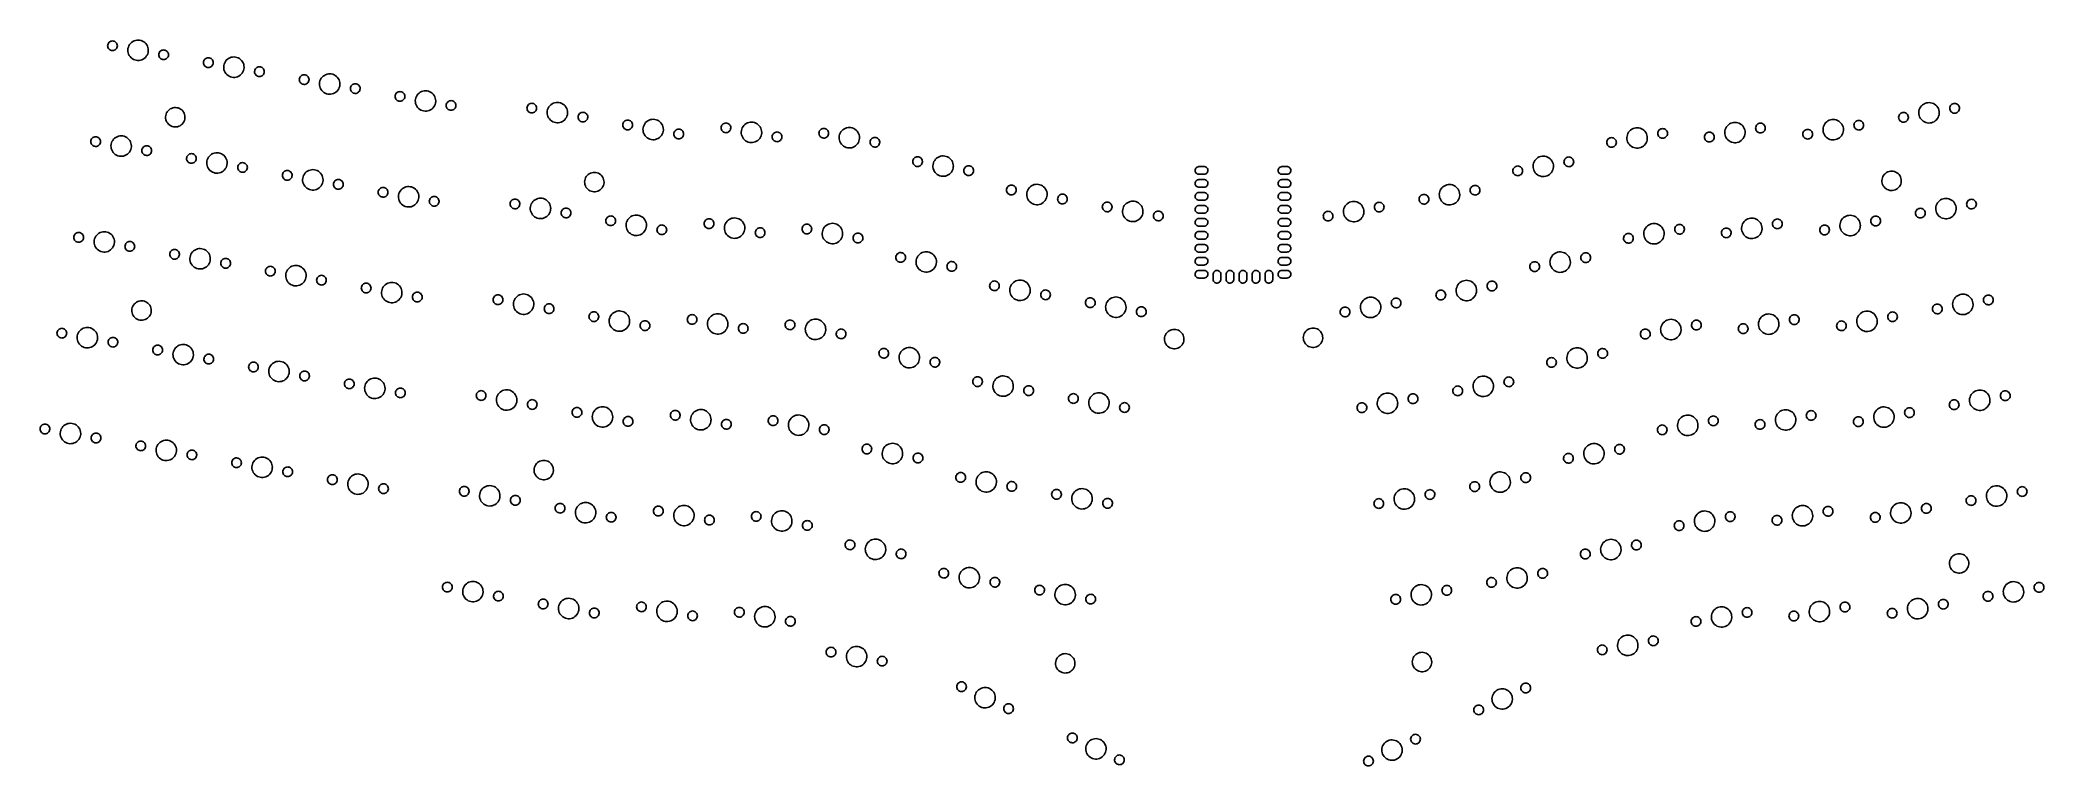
# Model space of a CAD drawing. Extents: x -68 to 324, y -171 to -29.
import ezdxf

# ---------------------------------------------------------------- set-up
doc = ezdxf.new("R2010")
doc.units = 0
doc.layers.add('BLACK', color=7, linetype='CONTINUOUS')

msp = doc.modelspace()

# ---------------------------------------------------------------- linework, layer by layer
at = {"layer": 'BLACK', "linetype": 'CONTINUOUS'}
for p, q in [((-55.1513, -30.1849), (-55.1306, -30.0007)), ((-55.1357, -30.3697), (-55.1513, -30.1849)), ((-55.0846, -30.5479), (-55.1357, -30.3697)), ((-55.1306, -30.0007), (-55.0745, -29.8239)), ((-54.9999, -30.7128), (-55.0846, -30.5479)), ((-55.0745, -29.8239), (-54.9852, -29.6615)), ((-54.8847, -30.8581), (-54.9999, -30.7128)), ((-54.9852, -29.6615), (-54.866, -29.5194)), ((-54.7435, -30.9783), (-54.8847, -30.8581)), ((-54.866, -29.5194), (-54.7215, -29.4033)), ((-54.5817, -31.0687), (-54.7435, -30.9783)), ((-54.7215, -29.4033), (-54.5572, -29.3174)), ((-54.4053, -31.126), (-54.5817, -31.0687)), ((-54.5572, -29.3174), (-54.3794, -29.265)), ((-54.2212, -31.148), (-54.4053, -31.126)), ((-54.3794, -29.265), (-54.1947, -29.2482)), ((-54.0364, -31.1338), (-54.2212, -31.148)), ((-54.1947, -29.2482), (-54.0103, -29.2676)), ((-53.8578, -31.0839), (-54.0364, -31.1338)), ((-54.0103, -29.2676), (-53.8332, -29.3224)), ((-53.6923, -31.0003), (-53.8578, -31.0839)), ((-53.8332, -29.3224), (-53.6701, -29.4106)), ((-53.5462, -30.8862), (-53.6923, -31.0003)), ((-53.6701, -29.4106), (-53.5273, -29.5288)), ((-53.4251, -30.7458), (-53.5462, -30.8862)), ((-53.5273, -29.5288), (-53.4101, -29.6725)), ((-53.3335, -30.5846), (-53.4251, -30.7458)), ((-53.4101, -29.6725), (-53.323, -29.8362)), ((-53.275, -30.4087), (-53.3335, -30.5846)), ((-53.323, -29.8362), (-53.2694, -30.0137)), ((-53.2517, -30.2247), (-53.275, -30.4087)), ((-53.2694, -30.0137), (-53.2514, -30.1982)), ((-53.2514, -30.1982), (-53.2517, -30.2247)), ((-51.1975, -31.0175), (-51.1687, -30.7365)), ((-51.1865, -31.2998), (-51.1975, -31.0175)), ((-51.1357, -31.5777), (-51.1865, -31.2998)), ((-51.1687, -30.7365), (-51.1006, -30.4623)), ((-51.1006, -30.4623), (-50.9946, -30.2004)), ((-50.9946, -30.2004), (-50.8527, -29.9562)), ((-50.8527, -29.9562), (-50.6778, -29.7343)), ((-50.6778, -29.7343), (-50.4734, -29.5393)), ((-50.4734, -29.5393), (-50.2435, -29.375)), ((-50.2435, -29.375), (-49.9928, -29.2448)), ((-49.9928, -29.2448), (-49.7263, -29.1512)), ((-49.7263, -29.1512), (-49.4492, -29.0961)), ((-49.4492, -29.0961), (-49.1671, -29.0806)), ((-49.1671, -29.0806), (-48.8857, -29.1049)), ((-48.8857, -29.1049), (-48.6104, -29.1687)), ((-48.6104, -29.1687), (-48.347, -29.2707)), ((-48.347, -29.2707), (-48.1005, -29.4087)), ((-48.1005, -29.4087), (-47.8759, -29.5801)), ((-47.8759, -29.5801), (-47.6777, -29.7814)), ((-47.6777, -29.7814), (-47.5099, -30.0087)), ((-47.5099, -30.0087), (-47.3757, -30.2573)), ((-47.3757, -30.2573), (-47.2779, -30.5223)), ((-47.2779, -30.5223), (-47.2185, -30.7985)), ((-47.2025, -31.2059), (-47.2401, -31.4859)), ((-47.2185, -30.7985), (-47.1985, -31.0803)), ((-47.1985, -31.0803), (-47.2025, -31.2059)), ((-44.9796, -31.4257), (-44.8604, -31.2837)), ((-44.8604, -31.2837), (-44.7159, -31.1675)), ((-44.7159, -31.1675), (-44.5516, -31.0816)), ((-44.5516, -31.0816), (-44.3737, -31.0293)), ((-44.3737, -31.0293), (-44.1891, -31.0125)), ((-44.1891, -31.0125), (-44.0047, -31.0319)), ((-44.0047, -31.0319), (-43.8276, -31.0867)), ((-43.8276, -31.0867), (-43.6645, -31.1749)), ((-43.6645, -31.1749), (-43.5216, -31.2931)), ((-43.5216, -31.2931), (-43.4044, -31.4367)), ((-51.0463, -31.8457), (-51.1357, -31.5777)), ((-50.92, -32.0984), (-51.0463, -31.8457)), ((-50.7594, -32.3308), (-50.92, -32.0984)), ((-50.5676, -32.5383), (-50.7594, -32.3308)), ((-50.3485, -32.7166), (-50.5676, -32.5383)), ((-50.1065, -32.8623), (-50.3485, -32.7166)), ((-49.8464, -32.9725), (-50.1065, -32.8623)), ((-49.5733, -33.0449), (-49.8464, -32.9725)), ((-49.2927, -33.0781), (-49.5733, -33.0449)), ((-49.0103, -33.0715), (-49.2927, -33.0781)), ((-48.7316, -33.0251), (-49.0103, -33.0715)), ((-48.4623, -32.9399), (-48.7316, -33.0251)), ((-48.2076, -32.8176), (-48.4623, -32.9399)), ((-47.9727, -32.6606), (-48.2076, -32.8176)), ((-47.7623, -32.4722), (-47.9727, -32.6606)), ((-47.5805, -32.2559), (-47.7623, -32.4722)), ((-47.431, -32.0162), (-47.5805, -32.2559)), ((-47.3168, -31.7578), (-47.431, -32.0162)), ((-47.2401, -31.4859), (-47.3168, -31.7578)), ((-45.1456, -31.9492), (-45.1249, -31.7649)), ((-45.1301, -32.134), (-45.1456, -31.9492)), ((-45.079, -32.3122), (-45.1301, -32.134)), ((-45.1249, -31.7649), (-45.0689, -31.5882)), ((-44.9942, -32.4771), (-45.079, -32.3122)), ((-45.0689, -31.5882), (-44.9796, -31.4257)), ((-44.8791, -32.6224), (-44.9942, -32.4771)), ((-44.7379, -32.7426), (-44.8791, -32.6224)), ((-44.576, -32.833), (-44.7379, -32.7426)), ((-44.3997, -32.8903), (-44.576, -32.833)), ((-44.2156, -32.9123), (-44.3997, -32.8903)), ((-44.0307, -32.898), (-44.2156, -32.9123)), ((-43.8522, -32.8482), (-44.0307, -32.898)), ((-43.6867, -32.7646), (-43.8522, -32.8482)), ((-43.5406, -32.6504), (-43.6867, -32.7646)), ((-43.4194, -32.5101), (-43.5406, -32.6504)), ((-43.3278, -32.3489), (-43.4194, -32.5101)), ((-43.4044, -31.4367), (-43.3174, -31.6004)), ((-43.2693, -32.1729), (-43.3278, -32.3489)), ((-43.3174, -31.6004), (-43.2638, -31.7779)), ((-43.2461, -31.989), (-43.2693, -32.1729)), ((-43.2638, -31.7779), (-43.2457, -31.9625)), ((-43.2457, -31.9625), (-43.2461, -31.989)), ((-36.3907, -33.4929), (-36.37, -33.3087)), ((-36.3752, -33.6777), (-36.3907, -33.4929)), ((-36.3241, -33.8559), (-36.3752, -33.6777)), ((-36.37, -33.3087), (-36.3139, -33.1319)), ((-36.2393, -34.0208), (-36.3241, -33.8559)), ((-36.3139, -33.1319), (-36.2246, -32.9695)), ((-36.1241, -34.1661), (-36.2393, -34.0208)), ((-36.2246, -32.9695), (-36.1054, -32.8274)), ((-35.9829, -34.2863), (-36.1241, -34.1661)), ((-36.1054, -32.8274), (-35.9609, -32.7113)), ((-35.8211, -34.3767), (-35.9829, -34.2863)), ((-35.9609, -32.7113), (-35.7966, -32.6254)), ((-35.6448, -34.434), (-35.8211, -34.3767)), ((-35.7966, -32.6254), (-35.6188, -32.573)), ((-35.4607, -34.456), (-35.6448, -34.434)), ((-35.6188, -32.573), (-35.4341, -32.5562)), ((-35.2758, -34.4418), (-35.4607, -34.456)), ((-35.4341, -32.5562), (-35.2497, -32.5756)), ((-35.0972, -34.3919), (-35.2758, -34.4418)), ((-35.2497, -32.5756), (-35.0726, -32.6304)), ((-34.9317, -34.3083), (-35.0972, -34.3919)), ((-35.0726, -32.6304), (-34.9095, -32.7186)), ((-34.7856, -34.1942), (-34.9317, -34.3083)), ((-34.9095, -32.7186), (-34.7667, -32.8368)), ((-34.6645, -34.0538), (-34.7856, -34.1942)), ((-34.7667, -32.8368), (-34.6495, -32.9805)), ((-34.5729, -33.8926), (-34.6645, -34.0538)), ((-34.6495, -32.9805), (-34.5624, -33.1442)), ((-34.5144, -33.7167), (-34.5729, -33.8926)), ((-34.5624, -33.1442), (-34.5089, -33.3217)), ((-34.4911, -33.5327), (-34.5144, -33.7167)), ((-34.5089, -33.3217), (-34.4908, -33.5062)), ((-34.4908, -33.5062), (-34.4911, -33.5327)), ((-32.437, -34.3255), (-32.4082, -34.0445)), ((-32.4259, -34.6078), (-32.437, -34.3255)), ((-32.3751, -34.8857), (-32.4259, -34.6078)), ((-32.4082, -34.0445), (-32.3401, -33.7703)), ((-32.2857, -35.1537), (-32.3751, -34.8857)), ((-32.3401, -33.7703), (-32.234, -33.5084)), ((-32.1594, -35.4064), (-32.2857, -35.1537)), ((-32.234, -33.5084), (-32.0921, -33.2642)), ((-32.0921, -33.2642), (-31.9172, -33.0423)), ((-31.9172, -33.0423), (-31.7128, -32.8473)), ((-31.7128, -32.8473), (-31.4829, -32.683)), ((-31.4829, -32.683), (-31.2322, -32.5528)), ((-31.2322, -32.5528), (-30.9657, -32.4592)), ((-30.9657, -32.4592), (-30.6886, -32.4041)), ((-30.6886, -32.4041), (-30.4065, -32.3886)), ((-30.4065, -32.3886), (-30.1251, -32.4129)), ((-30.1251, -32.4129), (-29.8499, -32.4767)), ((-29.8499, -32.4767), (-29.5864, -32.5787)), ((-29.5864, -32.5787), (-29.3399, -32.7167)), ((-29.3399, -32.7167), (-29.1153, -32.8881)), ((-29.1153, -32.8881), (-28.9171, -33.0894)), ((-28.9171, -33.0894), (-28.7493, -33.3167)), ((-28.7493, -33.3167), (-28.6151, -33.5653)), ((-28.5562, -35.0658), (-28.6704, -35.3242)), ((-28.6151, -33.5653), (-28.5174, -33.8303)), ((-28.4795, -34.7939), (-28.5562, -35.0658)), ((-28.5174, -33.8303), (-28.4579, -34.1065)), ((-28.4419, -34.5139), (-28.4795, -34.7939)), ((-28.4579, -34.1065), (-28.4379, -34.3883)), ((-28.4379, -34.3883), (-28.4419, -34.5139)), ((-26.385, -35.2572), (-26.3644, -35.0729)), ((-26.3695, -35.442), (-26.385, -35.2572)), ((-26.3644, -35.0729), (-26.3083, -34.8962)), ((-26.3083, -34.8962), (-26.219, -34.7337)), ((-26.219, -34.7337), (-26.0998, -34.5917)), ((-26.0998, -34.5917), (-25.9553, -34.4755)), ((-25.9553, -34.4755), (-25.791, -34.3896)), ((-25.791, -34.3896), (-25.6131, -34.3373)), ((-25.6131, -34.3373), (-25.4285, -34.3205)), ((-25.4285, -34.3205), (-25.2441, -34.3399)), ((-25.2441, -34.3399), (-25.067, -34.3947)), ((-25.067, -34.3947), (-24.9039, -34.4829)), ((-24.9039, -34.4829), (-24.761, -34.6011)), ((-24.761, -34.6011), (-24.6438, -34.7447)), ((-24.6438, -34.7447), (-24.5568, -34.9084)), ((-24.5568, -34.9084), (-24.5032, -35.0859)), ((-24.4855, -35.297), (-24.5087, -35.4809)), ((-24.5032, -35.0859), (-24.4851, -35.2705)), ((-24.4851, -35.2705), (-24.4855, -35.297)), ((-31.9988, -35.6388), (-32.1594, -35.4064)), ((-31.807, -35.8463), (-31.9988, -35.6388)), ((-31.588, -36.0246), (-31.807, -35.8463)), ((-31.3459, -36.1703), (-31.588, -36.0246)), ((-31.0858, -36.2805), (-31.3459, -36.1703)), ((-30.8127, -36.3529), (-31.0858, -36.2805)), ((-30.5322, -36.3861), (-30.8127, -36.3529)), ((-30.2497, -36.3794), (-30.5322, -36.3861)), ((-29.971, -36.3331), (-30.2497, -36.3794)), ((-29.7017, -36.2479), (-29.971, -36.3331)), ((-29.447, -36.1256), (-29.7017, -36.2479)), ((-29.2121, -35.9686), (-29.447, -36.1256)), ((-29.0017, -35.7802), (-29.2121, -35.9686)), ((-28.8199, -35.5639), (-29.0017, -35.7802)), ((-28.6704, -35.3242), (-28.8199, -35.5639)), ((-26.3184, -35.6202), (-26.3695, -35.442)), ((-26.2337, -35.7851), (-26.3184, -35.6202)), ((-26.1185, -35.9304), (-26.2337, -35.7851)), ((-25.9773, -36.0506), (-26.1185, -35.9304)), ((-25.8154, -36.141), (-25.9773, -36.0506)), ((-25.6391, -36.1983), (-25.8154, -36.141)), ((-25.455, -36.2203), (-25.6391, -36.1983)), ((-25.2702, -36.206), (-25.455, -36.2203)), ((-25.0916, -36.1562), (-25.2702, -36.206)), ((-24.9261, -36.0726), (-25.0916, -36.1562)), ((-24.78, -35.9584), (-24.9261, -36.0726)), ((-24.6588, -35.8181), (-24.78, -35.9584)), ((-24.5672, -35.6569), (-24.6588, -35.8181)), ((-24.5087, -35.4809), (-24.5672, -35.6569)), ((-17.6301, -36.8009), (-17.6094, -36.6167)), ((-17.6146, -36.9857), (-17.6301, -36.8009)), ((-17.5635, -37.1639), (-17.6146, -36.9857)), ((-17.6094, -36.6167), (-17.5534, -36.4399)), ((-17.4787, -37.3288), (-17.5635, -37.1639)), ((-17.5534, -36.4399), (-17.464, -36.2775)), ((-17.3635, -37.4741), (-17.4787, -37.3288)), ((-17.464, -36.2775), (-17.3449, -36.1354)), ((-17.2224, -37.5943), (-17.3635, -37.4741)), ((-17.3449, -36.1354), (-17.2004, -36.0193)), ((-17.0605, -37.6847), (-17.2224, -37.5943)), ((-17.2004, -36.0193), (-17.0361, -35.9334)), ((-16.8842, -37.742), (-17.0605, -37.6847)), ((-17.0361, -35.9334), (-16.8582, -35.881)), ((-16.7001, -37.764), (-16.8842, -37.742)), ((-16.8582, -35.881), (-16.6735, -35.8642)), ((-16.5152, -37.7498), (-16.7001, -37.764)), ((-16.6735, -35.8642), (-16.4892, -35.8836)), ((-16.3366, -37.6999), (-16.5152, -37.7498)), ((-16.4892, -35.8836), (-16.312, -35.9384)), ((-16.1711, -37.6163), (-16.3366, -37.6999)), ((-16.312, -35.9384), (-16.1489, -36.0266)), ((-16.025, -37.5022), (-16.1711, -37.6163)), ((-16.1489, -36.0266), (-16.0061, -36.1448)), ((-15.9039, -37.3618), (-16.025, -37.5022)), ((-16.0061, -36.1448), (-15.8889, -36.2885)), ((-15.8123, -37.2006), (-15.9039, -37.3618)), ((-15.8889, -36.2885), (-15.8019, -36.4522)), ((-15.7538, -37.0247), (-15.8123, -37.2006)), ((-15.8019, -36.4522), (-15.7483, -36.6297)), ((-15.7305, -36.8407), (-15.7538, -37.0247)), ((-15.7483, -36.6297), (-15.7302, -36.8142)), ((-15.7302, -36.8142), (-15.7305, -36.8407)), ((-13.6764, -37.6335), (-13.6476, -37.3525)), ((-13.6653, -37.9158), (-13.6764, -37.6335)), ((-13.6145, -38.1937), (-13.6653, -37.9158)), ((-13.6476, -37.3525), (-13.5795, -37.0783)), ((-13.5251, -38.4617), (-13.6145, -38.1937)), ((-13.5795, -37.0783), (-13.4734, -36.8164)), ((-13.3988, -38.7144), (-13.5251, -38.4617)), ((-13.4734, -36.8164), (-13.3315, -36.5722)), ((-13.2382, -38.9468), (-13.3988, -38.7144)), ((-13.3315, -36.5722), (-13.1566, -36.3503)), ((-13.0464, -39.1543), (-13.2382, -38.9468)), ((-13.1566, -36.3503), (-12.9522, -36.1553)), ((-12.8274, -39.3326), (-13.0464, -39.1543)), ((-12.9522, -36.1553), (-12.7223, -35.991)), ((-12.7223, -35.991), (-12.4716, -35.8608)), ((-12.4716, -35.8608), (-12.2051, -35.7672)), ((-12.2051, -35.7672), (-11.928, -35.7121)), ((-11.928, -35.7121), (-11.6459, -35.6966)), ((-11.6459, -35.6966), (-11.3645, -35.7209)), ((-11.3645, -35.7209), (-11.0893, -35.7847)), ((-11.0893, -35.7847), (-10.8258, -35.8867)), ((-10.8258, -35.8867), (-10.5793, -36.0247)), ((-10.5793, -36.0247), (-10.3547, -36.1961)), ((-10.2411, -39.0881), (-10.4515, -39.2766)), ((-10.3547, -36.1961), (-10.1565, -36.3974)), ((-10.0593, -38.8719), (-10.2411, -39.0881)), ((-10.1565, -36.3974), (-9.9887, -36.6247)), ((-9.9098, -38.6322), (-10.0593, -38.8719)), ((-9.9887, -36.6247), (-9.8545, -36.8733)), ((-9.7956, -38.3738), (-9.9098, -38.6322)), ((-9.8545, -36.8733), (-9.7568, -37.1383)), ((-9.7189, -38.1019), (-9.7956, -38.3738)), ((-9.7568, -37.1383), (-9.6973, -37.4145)), ((-9.6813, -37.8219), (-9.7189, -38.1019)), ((-9.6973, -37.4145), (-9.6774, -37.6963)), ((-9.6774, -37.6963), (-9.6813, -37.8219)), ((-7.6244, -38.5652), (-7.6038, -38.3809)), ((-7.6089, -38.7499), (-7.6244, -38.5652)), ((-7.5578, -38.9282), (-7.6089, -38.7499)), ((-7.6038, -38.3809), (-7.5477, -38.2042)), ((-7.4731, -39.0931), (-7.5578, -38.9282)), ((-7.5477, -38.2042), (-7.4584, -38.0417)), ((-7.3579, -39.2384), (-7.4731, -39.0931)), ((-7.4584, -38.0417), (-7.3392, -37.8997)), ((-7.3392, -37.8997), (-7.1947, -37.7835)), ((-7.1947, -37.7835), (-7.0304, -37.6976)), ((-7.0304, -37.6976), (-6.8525, -37.6453)), ((-6.8525, -37.6453), (-6.6679, -37.6285)), ((-6.6679, -37.6285), (-6.4835, -37.6479)), ((-6.4835, -37.6479), (-6.3064, -37.7027)), ((-6.3064, -37.7027), (-6.1433, -37.7909)), ((-6.1433, -37.7909), (-6.0004, -37.9091)), ((-5.8982, -39.1261), (-6.0194, -39.2664)), ((-6.0004, -37.9091), (-5.8833, -38.0527)), ((-5.8067, -38.9649), (-5.8982, -39.1261)), ((-5.8833, -38.0527), (-5.7962, -38.2164)), ((-5.7481, -38.7889), (-5.8067, -38.9649)), ((-5.7962, -38.2164), (-5.7426, -38.3939)), ((-5.7249, -38.605), (-5.7481, -38.7889)), ((-5.7426, -38.3939), (-5.7245, -38.5785)), ((-5.7245, -38.5785), (-5.7249, -38.605)), ((1.7245, -39.2414), (1.9024, -39.189)), ((1.9024, -39.189), (2.087, -39.1722)), ((2.087, -39.1722), (2.2714, -39.1916)), ((2.2714, -39.1916), (2.4486, -39.2464)), ((6.0382, -39.299), (6.2889, -39.1688)), ((6.2889, -39.1688), (6.5555, -39.0752)), ((6.5555, -39.0752), (6.8326, -39.0201)), ((6.8326, -39.0201), (7.1147, -39.0046)), ((7.1147, -39.0046), (7.3961, -39.0289)), ((7.3961, -39.0289), (7.6713, -39.0927)), ((7.6713, -39.0927), (7.9348, -39.1947)), ((7.9348, -39.1947), (8.1813, -39.3327)), ((-43.6163, -43.3601), (-43.4815, -43.128)), ((-43.4815, -43.128), (-43.3153, -42.9173)), ((-43.3153, -42.9173), (-43.1211, -42.732)), ((-43.1211, -42.732), (-42.9027, -42.576)), ((-42.9027, -42.576), (-42.6646, -42.4523)), ((-42.6646, -42.4523), (-42.4114, -42.3633)), ((-42.4114, -42.3633), (-42.1481, -42.311)), ((-42.1481, -42.311), (-41.8802, -42.2962)), ((-41.8802, -42.2962), (-41.6128, -42.3194)), ((-41.6128, -42.3194), (-41.3513, -42.38)), ((-41.3513, -42.38), (-41.101, -42.4768)), ((-41.101, -42.4768), (-40.8669, -42.608)), ((-40.8669, -42.608), (-40.6535, -42.7708)), ((-40.6535, -42.7708), (-40.4652, -42.962)), ((-40.4652, -42.962), (-40.3058, -43.1779)), ((-12.5853, -39.4783), (-12.8274, -39.3326)), ((-12.3252, -39.5885), (-12.5853, -39.4783)), ((-12.0521, -39.6609), (-12.3252, -39.5885)), ((-11.7716, -39.6941), (-12.0521, -39.6609)), ((-11.4891, -39.6874), (-11.7716, -39.6941)), ((-11.2105, -39.6411), (-11.4891, -39.6874)), ((-10.9411, -39.5559), (-11.2105, -39.6411)), ((-10.6864, -39.4336), (-10.9411, -39.5559)), ((-10.4515, -39.2766), (-10.6864, -39.4336)), ((-7.2167, -39.3585), (-7.3579, -39.2384)), ((-7.0549, -39.449), (-7.2167, -39.3585)), ((-6.8785, -39.5063), (-7.0549, -39.449)), ((-6.6944, -39.5282), (-6.8785, -39.5063)), ((-6.5096, -39.514), (-6.6944, -39.5282)), ((-6.331, -39.4642), (-6.5096, -39.514)), ((-6.1655, -39.3806), (-6.331, -39.4642)), ((-6.0194, -39.2664), (-6.1655, -39.3806)), ((1.1305, -40.1089), (1.1512, -39.9247)), ((1.146, -40.2937), (1.1305, -40.1089)), ((1.1971, -40.4719), (1.146, -40.2937)), ((1.1512, -39.9247), (1.2072, -39.7479)), ((1.2819, -40.6368), (1.1971, -40.4719)), ((1.2072, -39.7479), (1.2966, -39.5855)), ((1.397, -40.7821), (1.2819, -40.6368)), ((1.2966, -39.5855), (1.4157, -39.4434)), ((1.5382, -40.9023), (1.397, -40.7821)), ((1.4157, -39.4434), (1.5602, -39.3273)), ((1.7001, -40.9927), (1.5382, -40.9023)), ((1.5602, -39.3273), (1.7245, -39.2414)), ((1.8764, -41.05), (1.7001, -40.9927)), ((2.0605, -41.072), (1.8764, -41.05)), ((2.2454, -41.0578), (2.0605, -41.072)), ((2.424, -41.0079), (2.2454, -41.0578)), ((2.5894, -40.9243), (2.424, -41.0079)), ((2.4486, -39.2464), (2.6116, -39.3346)), ((2.7355, -40.8102), (2.5894, -40.9243)), ((2.6116, -39.3346), (2.7545, -39.4528)), ((2.8567, -40.6698), (2.7355, -40.8102)), ((2.7545, -39.4528), (2.8717, -39.5965)), ((2.9483, -40.5086), (2.8567, -40.6698)), ((2.8717, -39.5965), (2.9587, -39.7602)), ((3.0068, -40.3327), (2.9483, -40.5086)), ((2.9587, -39.7602), (3.0123, -39.9377)), ((3.03, -40.1487), (3.0068, -40.3327)), ((3.0123, -39.9377), (3.0304, -40.1222)), ((3.0304, -40.1222), (3.03, -40.1487)), ((5.0842, -40.9415), (5.113, -40.6605)), ((5.0953, -41.2238), (5.0842, -40.9415)), ((5.1461, -41.5017), (5.0953, -41.2238)), ((5.113, -40.6605), (5.1811, -40.3863)), ((5.2355, -41.7697), (5.1461, -41.5017)), ((5.1811, -40.3863), (5.2872, -40.1244)), ((5.3617, -42.0224), (5.2355, -41.7697)), ((5.2872, -40.1244), (5.4291, -39.8802)), ((5.5224, -42.2548), (5.3617, -42.0224)), ((5.4291, -39.8802), (5.604, -39.6583)), ((5.7141, -42.4623), (5.5224, -42.2548)), ((5.604, -39.6583), (5.8084, -39.4633)), ((5.9332, -42.6406), (5.7141, -42.4623)), ((5.8084, -39.4633), (6.0382, -39.299)), ((6.1753, -42.7863), (5.9332, -42.6406)), ((6.4354, -42.8965), (6.1753, -42.7863)), ((6.7085, -42.9689), (6.4354, -42.8965)), ((6.989, -43.0021), (6.7085, -42.9689)), ((7.2714, -42.9954), (6.989, -43.0021)), ((7.5501, -42.9491), (7.2714, -42.9954)), ((7.8195, -42.8639), (7.5501, -42.9491)), ((8.0741, -42.7416), (7.8195, -42.8639)), ((8.309, -42.5846), (8.0741, -42.7416)), ((8.1813, -39.3327), (8.4059, -39.5041)), ((8.5195, -42.3961), (8.309, -42.5846)), ((8.4059, -39.5041), (8.6041, -39.7054)), ((8.7013, -42.1799), (8.5195, -42.3961)), ((8.6041, -39.7054), (8.7719, -39.9327)), ((8.8508, -41.9402), (8.7013, -42.1799)), ((8.7719, -39.9327), (8.906, -40.1813)), ((8.965, -41.6818), (8.8508, -41.9402)), ((8.906, -40.1813), (9.0038, -40.4463)), ((9.0417, -41.4099), (8.965, -41.6818)), ((9.0038, -40.4463), (9.0633, -40.7225)), ((9.0793, -41.1299), (9.0417, -41.4099)), ((9.0633, -40.7225), (9.0832, -41.0043)), ((9.0832, -41.0043), (9.0793, -41.1299)), ((11.1362, -41.8732), (11.1568, -41.6889)), ((11.1517, -42.0579), (11.1362, -41.8732)), ((11.2028, -42.2362), (11.1517, -42.0579)), ((11.1568, -41.6889), (11.2129, -41.5122)), ((11.2875, -42.4011), (11.2028, -42.2362)), ((11.2129, -41.5122), (11.3022, -41.3497)), ((11.4027, -42.5464), (11.2875, -42.4011)), ((11.3022, -41.3497), (11.4214, -41.2077)), ((11.5439, -42.6665), (11.4027, -42.5464)), ((11.4214, -41.2077), (11.5659, -41.0915)), ((11.7057, -42.757), (11.5439, -42.6665)), ((11.5659, -41.0915), (11.7302, -41.0056)), ((11.8821, -42.8143), (11.7057, -42.757)), ((11.7302, -41.0056), (11.908, -40.9533)), ((12.0662, -42.8362), (11.8821, -42.8143)), ((11.908, -40.9533), (12.0927, -40.9365)), ((12.251, -42.822), (12.0662, -42.8362)), ((12.0927, -40.9365), (12.2771, -40.9559)), ((12.4296, -42.7722), (12.251, -42.822)), ((12.2771, -40.9559), (12.4542, -41.0107)), ((12.5951, -42.6886), (12.4296, -42.7722)), ((12.4542, -41.0107), (12.6173, -41.0989)), ((12.7412, -42.5744), (12.5951, -42.6886)), ((12.6173, -41.0989), (12.7601, -41.2171)), ((12.8623, -42.4341), (12.7412, -42.5744)), ((12.7601, -41.2171), (12.8773, -41.3607)), ((12.9539, -42.2729), (12.8623, -42.4341)), ((12.8773, -41.3607), (12.9644, -41.5244)), ((13.0124, -42.0969), (12.9539, -42.2729)), ((12.9644, -41.5244), (13.018, -41.7019)), ((13.0357, -41.913), (13.0124, -42.0969)), ((13.018, -41.7019), (13.0361, -41.8865)), ((13.0361, -41.8865), (13.0357, -41.913)), ((26.9435, -42.3904), (26.9642, -42.2061)), ((26.959, -42.5751), (26.9435, -42.3904)), ((27.0101, -42.7533), (26.959, -42.5751)), ((26.9642, -42.2061), (27.0203, -42.0294)), ((27.0949, -42.9183), (27.0101, -42.7533)), ((27.0203, -42.0294), (27.1096, -41.8669)), ((27.2101, -43.0636), (27.0949, -42.9183)), ((27.1096, -41.8669), (27.2288, -41.7249)), ((27.3513, -43.1837), (27.2101, -43.0636)), ((27.2288, -41.7249), (27.3733, -41.6087)), ((27.3733, -41.6087), (27.5376, -41.5228)), ((27.5376, -41.5228), (27.7154, -41.4705)), ((27.7154, -41.4705), (27.9001, -41.4537)), ((27.9001, -41.4537), (28.0845, -41.473)), ((28.0845, -41.473), (28.2616, -41.5279)), ((28.2616, -41.5279), (28.4247, -41.616)), ((28.5486, -43.0916), (28.4025, -43.2057)), ((28.4247, -41.616), (28.5675, -41.7342)), ((28.6697, -42.9512), (28.5486, -43.0916)), ((28.5675, -41.7342), (28.6847, -41.8779)), ((28.7613, -42.79), (28.6697, -42.9512)), ((28.6847, -41.8779), (28.7718, -42.0416)), ((28.8198, -42.6141), (28.7613, -42.79)), ((28.7718, -42.0416), (28.8253, -42.2191)), ((28.8431, -42.4302), (28.8198, -42.6141)), ((28.8253, -42.2191), (28.8434, -42.4036)), ((28.8434, -42.4036), (28.8431, -42.4302)), ((30.8972, -43.2229), (30.926, -42.9419)), ((30.926, -42.9419), (30.9941, -42.6677)), ((30.9941, -42.6677), (31.1002, -42.4059)), ((31.1002, -42.4059), (31.2421, -42.1616)), ((31.2421, -42.1616), (31.417, -41.9397)), ((31.417, -41.9397), (31.6214, -41.7447)), ((31.6214, -41.7447), (31.8513, -41.5805)), ((31.8513, -41.5805), (32.102, -41.4503)), ((32.102, -41.4503), (32.3685, -41.3566)), ((32.3685, -41.3566), (32.6456, -41.3015)), ((32.6456, -41.3015), (32.9277, -41.286)), ((32.9277, -41.286), (33.2091, -41.3104)), ((33.2091, -41.3104), (33.4843, -41.3742)), ((33.4843, -41.3742), (33.7478, -41.4761)), ((33.7478, -41.4761), (33.9943, -41.6141)), ((33.9943, -41.6141), (34.2189, -41.7855)), ((34.2189, -41.7855), (34.4171, -41.9869)), ((34.4171, -41.9869), (34.5849, -42.2141)), ((34.5849, -42.2141), (34.7191, -42.4627)), ((34.7191, -42.4627), (34.8168, -42.7278)), ((34.8168, -42.7278), (34.8763, -43.004)), ((34.8763, -43.004), (34.8963, -43.2858)), ((299.459, -43.263), (299.488, -42.982)), ((299.488, -42.982), (299.556, -42.7078)), ((299.556, -42.7078), (299.662, -42.4459)), ((299.662, -42.4459), (299.804, -42.2017)), ((299.804, -42.2017), (299.979, -41.9798)), ((299.979, -41.9798), (300.183, -41.7848)), ((300.183, -41.7848), (300.413, -41.6205)), ((300.413, -41.6205), (300.664, -41.4903)), ((300.664, -41.4903), (300.931, -41.3967)), ((300.931, -41.3967), (301.208, -41.3416)), ((301.208, -41.3416), (301.49, -41.3261)), ((301.49, -41.3261), (301.771, -41.3504)), ((301.771, -41.3504), (302.046, -41.4142)), ((302.046, -41.4142), (302.31, -41.5162)), ((302.31, -41.5162), (302.556, -41.6542)), ((302.556, -41.6542), (302.781, -41.8256)), ((302.781, -41.8256), (302.979, -42.0269)), ((302.979, -42.0269), (303.147, -42.2542)), ((303.147, -42.2542), (303.281, -42.5028)), ((303.281, -42.5028), (303.379, -42.7678)), ((303.379, -42.7678), (303.438, -43.044)), ((303.438, -43.044), (303.458, -43.3258)), ((305.511, -42.4304), (305.532, -42.2462)), ((305.527, -42.6152), (305.511, -42.4304)), ((305.578, -42.7934), (305.527, -42.6152)), ((305.532, -42.2462), (305.588, -42.0694)), ((305.663, -42.9583), (305.578, -42.7934)), ((305.588, -42.0694), (305.677, -41.907)), ((305.778, -43.1036), (305.663, -42.9583)), ((305.677, -41.907), (305.796, -41.7649)), ((305.919, -43.2238), (305.778, -43.1036)), ((305.796, -41.7649), (305.941, -41.6488)), ((305.941, -41.6488), (306.105, -41.5629)), ((306.105, -41.5629), (306.283, -41.5105)), ((306.283, -41.5105), (306.468, -41.4937)), ((306.468, -41.4937), (306.652, -41.5131)), ((306.652, -41.5131), (306.829, -41.5679)), ((306.829, -41.5679), (306.992, -41.6561)), ((307.116, -43.1317), (306.97, -43.2458)), ((306.992, -41.6561), (307.135, -41.7743)), ((307.237, -42.9913), (307.116, -43.1317)), ((307.135, -41.7743), (307.252, -41.918)), ((307.329, -42.8301), (307.237, -42.9913)), ((307.252, -41.918), (307.339, -42.0817)), ((307.387, -42.6542), (307.329, -42.8301)), ((307.339, -42.0817), (307.393, -42.2592)), ((307.411, -42.4702), (307.387, -42.6542)), ((307.393, -42.2592), (307.411, -42.4437)), ((307.411, -42.4437), (307.411, -42.4702)), ((-43.8091, -44.1363), (-43.7817, -43.8693)), ((-43.7985, -44.4045), (-43.8091, -44.1363)), ((-43.7503, -44.6685), (-43.7985, -44.4045)), ((-43.7817, -43.8693), (-43.717, -43.6089)), ((-43.6654, -44.9231), (-43.7503, -44.6685)), ((-43.717, -43.6089), (-43.6163, -43.3601)), ((-43.5454, -45.1632), (-43.6654, -44.9231)), ((-43.3928, -45.384), (-43.5454, -45.1632)), ((-43.2106, -45.581), (-43.3928, -45.384)), ((-43.0025, -45.7505), (-43.2106, -45.581)), ((-42.7726, -45.8889), (-43.0025, -45.7505)), ((-42.5254, -45.9936), (-42.7726, -45.8889)), ((-42.266, -46.0623), (-42.5254, -45.9936)), ((-41.9995, -46.0939), (-42.266, -46.0623)), ((-41.7312, -46.0876), (-41.9995, -46.0939)), ((-41.4665, -46.0435), (-41.7312, -46.0876)), ((-41.2106, -45.9626), (-41.4665, -46.0435)), ((-40.9686, -45.8464), (-41.2106, -45.9626)), ((-40.7455, -45.6973), (-40.9686, -45.8464)), ((-40.5456, -45.5182), (-40.7455, -45.6973)), ((-40.3729, -45.3128), (-40.5456, -45.5182)), ((-40.2308, -45.0851), (-40.3729, -45.3128)), ((-40.3058, -43.1779), (-40.1783, -43.4141)), ((-40.1223, -44.8396), (-40.2308, -45.0851)), ((-40.1783, -43.4141), (-40.0854, -43.6659)), ((-40.0495, -44.5813), (-40.1223, -44.8396)), ((-40.0854, -43.6659), (-40.029, -43.9283)), ((-40.0137, -44.3153), (-40.0495, -44.5813)), ((-40.029, -43.9283), (-40.01, -44.196)), ((-40.01, -44.196), (-40.0137, -44.3153)), ((27.5131, -43.2742), (27.3513, -43.1837)), ((27.6894, -43.3315), (27.5131, -43.2742)), ((27.8735, -43.3534), (27.6894, -43.3315)), ((28.0584, -43.3392), (27.8735, -43.3534)), ((28.237, -43.2893), (28.0584, -43.3392)), ((28.4025, -43.2057), (28.237, -43.2893)), ((30.9083, -43.5052), (30.8972, -43.2229)), ((30.9591, -43.7831), (30.9083, -43.5052)), ((31.0485, -44.0511), (30.9591, -43.7831)), ((31.1748, -44.3038), (31.0485, -44.0511)), ((31.3354, -44.5362), (31.1748, -44.3038)), ((31.5272, -44.7437), (31.3354, -44.5362)), ((31.7462, -44.9221), (31.5272, -44.7437)), ((31.9883, -45.0678), (31.7462, -44.9221)), ((32.2484, -45.1779), (31.9883, -45.0678)), ((32.5215, -45.2503), (32.2484, -45.1779)), ((32.802, -45.2835), (32.5215, -45.2503)), ((33.0845, -45.2769), (32.802, -45.2835)), ((33.3631, -45.2305), (33.0845, -45.2769)), ((33.6325, -45.1453), (33.3631, -45.2305)), ((33.8872, -45.023), (33.6325, -45.1453)), ((34.1221, -44.8661), (33.8872, -45.023)), ((34.3325, -44.6776), (34.1221, -44.8661)), ((34.5143, -44.4613), (34.3325, -44.6776)), ((34.6638, -44.2216), (34.5143, -44.4613)), ((34.778, -43.9632), (34.6638, -44.2216)), ((34.8547, -43.6913), (34.778, -43.9632)), ((34.8923, -43.4113), (34.8547, -43.6913)), ((34.8963, -43.2858), (34.8923, -43.4113)), ((36.9492, -44.1546), (36.9698, -43.9704)), ((36.9647, -44.3394), (36.9492, -44.1546)), ((37.0158, -44.5176), (36.9647, -44.3394)), ((36.9698, -43.9704), (37.0259, -43.7936)), ((37.1005, -44.6825), (37.0158, -44.5176)), ((37.0259, -43.7936), (37.1152, -43.6312)), ((37.2157, -44.8278), (37.1005, -44.6825)), ((37.1152, -43.6312), (37.2344, -43.4891)), ((37.3569, -44.948), (37.2157, -44.8278)), ((37.2344, -43.4891), (37.3789, -43.373)), ((37.5187, -45.0384), (37.3569, -44.948)), ((37.3789, -43.373), (37.5432, -43.2871)), ((37.6951, -45.0957), (37.5187, -45.0384)), ((37.5432, -43.2871), (37.7211, -43.2347)), ((37.8792, -45.1177), (37.6951, -45.0957)), ((37.7211, -43.2347), (37.9057, -43.2179)), ((38.064, -45.1035), (37.8792, -45.1177)), ((37.9057, -43.2179), (38.0901, -43.2373)), ((38.2426, -45.0536), (38.064, -45.1035)), ((38.0901, -43.2373), (38.2672, -43.2921)), ((38.4081, -44.97), (38.2426, -45.0536)), ((38.2672, -43.2921), (38.4303, -43.3803)), ((38.5542, -44.8559), (38.4081, -44.97)), ((38.4303, -43.3803), (38.5732, -43.4985)), ((38.6754, -44.7155), (38.5542, -44.8559)), ((38.5732, -43.4985), (38.6904, -43.6422)), ((38.767, -44.5543), (38.6754, -44.7155)), ((38.6904, -43.6422), (38.7774, -43.8059)), ((38.8255, -44.3784), (38.767, -44.5543)), ((38.7774, -43.8059), (38.831, -43.9834)), ((38.8487, -44.1944), (38.8255, -44.3784)), ((38.831, -43.9834), (38.8491, -44.1679)), ((38.8491, -44.1679), (38.8487, -44.1944)), ((45.7041, -45.6984), (45.7248, -45.5141)), ((45.7196, -45.8831), (45.7041, -45.6984)), ((45.7707, -46.0613), (45.7196, -45.8831)), ((45.7248, -45.5141), (45.7808, -45.3374)), ((45.8555, -46.2262), (45.7707, -46.0613)), ((45.7808, -45.3374), (45.8702, -45.1749)), ((45.9706, -46.3716), (45.8555, -46.2262)), ((45.8702, -45.1749), (45.9893, -45.0329)), ((46.1118, -46.4917), (45.9706, -46.3716)), ((45.9893, -45.0329), (46.1338, -44.9167)), ((46.2737, -46.5822), (46.1118, -46.4917)), ((46.1338, -44.9167), (46.2981, -44.8308)), ((46.45, -46.6395), (46.2737, -46.5822)), ((46.2981, -44.8308), (46.476, -44.7785)), ((46.6341, -46.6614), (46.45, -46.6395)), ((46.476, -44.7785), (46.6607, -44.7616)), ((46.819, -46.6472), (46.6341, -46.6614)), ((46.6607, -44.7616), (46.845, -44.781)), ((46.9976, -46.5973), (46.819, -46.6472)), ((46.845, -44.781), (47.0222, -44.8359)), ((47.1631, -46.5137), (46.9976, -46.5973)), ((47.0222, -44.8359), (47.1853, -44.924)), ((47.3092, -46.3996), (47.1631, -46.5137)), ((47.1853, -44.924), (47.3281, -45.0422)), ((47.4303, -46.2592), (47.3092, -46.3996)), ((47.3281, -45.0422), (47.4453, -45.1859)), ((47.5219, -46.098), (47.4303, -46.2592)), ((47.4453, -45.1859), (47.5323, -45.3496)), ((47.5804, -45.9221), (47.5219, -46.098)), ((47.5323, -45.3496), (47.5859, -45.5271)), ((47.6037, -45.7382), (47.5804, -45.9221)), ((47.5859, -45.5271), (47.604, -45.7116)), ((47.604, -45.7116), (47.6037, -45.7382)), ((49.6578, -46.5309), (49.6866, -46.2499)), ((49.6689, -46.8132), (49.6578, -46.5309)), ((49.7197, -47.0911), (49.6689, -46.8132)), ((49.6866, -46.2499), (49.7547, -45.9757)), ((49.7547, -45.9757), (49.8608, -45.7139)), ((49.8608, -45.7139), (50.0027, -45.4696)), ((50.0027, -45.4696), (50.1776, -45.2477)), ((50.1776, -45.2477), (50.382, -45.0527)), ((50.382, -45.0527), (50.6118, -44.8885)), ((50.6118, -44.8885), (50.8625, -44.7582)), ((50.8625, -44.7582), (51.1291, -44.6646)), ((51.1291, -44.6646), (51.4062, -44.6095)), ((51.4062, -44.6095), (51.6883, -44.594)), ((51.6883, -44.594), (51.9697, -44.6184)), ((51.9697, -44.6184), (52.2449, -44.6822)), ((52.2449, -44.6822), (52.5084, -44.7841)), ((52.5084, -44.7841), (52.7549, -44.9221)), ((52.7549, -44.9221), (52.9795, -45.0935)), ((52.9795, -45.0935), (53.1777, -45.2949)), ((53.1777, -45.2949), (53.3455, -45.5221)), ((53.3455, -45.5221), (53.4797, -45.7707)), ((53.4797, -45.7707), (53.5774, -46.0358)), ((53.6153, -46.9993), (53.5386, -47.2712)), ((53.5774, -46.0358), (53.6369, -46.312)), ((53.6529, -46.7193), (53.6153, -46.9993)), ((53.6369, -46.312), (53.6568, -46.5938)), ((53.6568, -46.5938), (53.6529, -46.7193)), ((55.7865, -47.1016), (55.8758, -46.9392)), ((55.8758, -46.9392), (55.995, -46.7971)), ((55.995, -46.7971), (56.1395, -46.681)), ((56.1395, -46.681), (56.3038, -46.5951)), ((56.3038, -46.5951), (56.4817, -46.5427)), ((56.4817, -46.5427), (56.6663, -46.5259)), ((56.6663, -46.5259), (56.8507, -46.5453)), ((56.8507, -46.5453), (57.0278, -46.6001)), ((57.0278, -46.6001), (57.1909, -46.6883)), ((57.1909, -46.6883), (57.3338, -46.8065)), ((57.3338, -46.8065), (57.4509, -46.9502)), ((57.4509, -46.9502), (57.538, -47.1139)), ((64.9499, -46.2548), (64.9705, -46.0706)), ((64.9654, -46.4396), (64.9499, -46.2548)), ((65.0165, -46.6178), (64.9654, -46.4396)), ((64.9705, -46.0706), (65.0266, -45.8938)), ((65.1012, -46.7827), (65.0165, -46.6178)), ((65.0266, -45.8938), (65.1159, -45.7314)), ((65.2164, -46.928), (65.1012, -46.7827)), ((65.1159, -45.7314), (65.2351, -45.5893)), ((65.3576, -47.0482), (65.2164, -46.928)), ((65.2351, -45.5893), (65.3796, -45.4731)), ((65.5195, -47.1386), (65.3576, -47.0482)), ((65.3796, -45.4731), (65.5439, -45.3872)), ((65.5439, -45.3872), (65.7218, -45.3349)), ((65.7218, -45.3349), (65.9064, -45.3181)), ((65.9064, -45.3181), (66.0908, -45.3375)), ((66.0908, -45.3375), (66.2679, -45.3923)), ((66.4088, -47.0702), (66.2433, -47.1538)), ((66.2679, -45.3923), (66.431, -45.4805)), ((66.5549, -46.956), (66.4088, -47.0702)), ((66.431, -45.4805), (66.5739, -45.5987)), ((66.6761, -46.8157), (66.5549, -46.956)), ((66.5739, -45.5987), (66.6911, -45.7423)), ((66.7677, -46.6545), (66.6761, -46.8157)), ((66.6911, -45.7423), (66.7781, -45.9061)), ((66.8262, -46.4785), (66.7677, -46.6545)), ((66.7781, -45.9061), (66.8317, -46.0835)), ((66.8494, -46.2946), (66.8262, -46.4785)), ((66.8317, -46.0835), (66.8498, -46.2681)), ((66.8498, -46.2681), (66.8494, -46.2946)), ((68.9036, -47.0874), (68.9324, -46.8063)), ((68.9324, -46.8063), (69.0005, -46.5322)), ((69.0005, -46.5322), (69.1066, -46.2703)), ((69.1066, -46.2703), (69.2484, -46.026)), ((69.2484, -46.026), (69.4233, -45.8042)), ((69.4233, -45.8042), (69.6278, -45.6092)), ((69.6278, -45.6092), (69.8576, -45.4449)), ((69.8576, -45.4449), (70.1083, -45.3147)), ((70.1083, -45.3147), (70.3749, -45.2211)), ((70.3749, -45.2211), (70.6519, -45.166)), ((70.6519, -45.166), (70.934, -45.1505)), ((70.934, -45.1505), (71.2155, -45.1748)), ((71.2155, -45.1748), (71.4907, -45.2386)), ((71.4907, -45.2386), (71.7542, -45.3406)), ((71.7542, -45.3406), (72.0007, -45.4786)), ((72.0007, -45.4786), (72.2252, -45.65)), ((72.2252, -45.65), (72.4234, -45.8513)), ((72.4234, -45.8513), (72.5913, -46.0785)), ((72.5913, -46.0785), (72.7254, -46.3272)), ((72.7254, -46.3272), (72.8232, -46.5922)), ((72.8232, -46.5922), (72.8827, -46.8684)), ((72.8827, -46.8684), (72.9026, -47.1502)), ((84.1281, -47.1273), (84.1842, -46.9506)), ((84.1842, -46.9506), (84.2735, -46.7881)), ((84.2735, -46.7881), (84.3927, -46.646)), ((84.3927, -46.646), (84.5371, -46.5299)), ((84.5371, -46.5299), (84.7015, -46.444)), ((84.7015, -46.444), (84.8793, -46.3916)), ((84.8793, -46.3916), (85.064, -46.3748)), ((85.064, -46.3748), (85.2484, -46.3942)), ((85.2484, -46.3942), (85.4255, -46.449)), ((85.4255, -46.449), (85.5886, -46.5372)), ((85.5886, -46.5372), (85.7314, -46.6554)), ((85.7314, -46.6554), (85.8486, -46.7991)), ((85.8486, -46.7991), (85.9356, -46.9628)), ((85.9356, -46.9628), (85.9892, -47.1403)), ((88.406, -47.0828), (88.5809, -46.8609)), ((88.5809, -46.8609), (88.7853, -46.6659)), ((88.7853, -46.6659), (89.0152, -46.5017)), ((89.0152, -46.5017), (89.2659, -46.3714)), ((89.2659, -46.3714), (89.5324, -46.2778)), ((89.5324, -46.2778), (89.8095, -46.2227)), ((89.8095, -46.2227), (90.0916, -46.2072)), ((90.0916, -46.2072), (90.373, -46.2316)), ((90.373, -46.2316), (90.6482, -46.2953)), ((90.6482, -46.2953), (90.9117, -46.3973)), ((90.9117, -46.3973), (91.1582, -46.5353)), ((91.1582, -46.5353), (91.3828, -46.7067)), ((91.3828, -46.7067), (91.581, -46.908)), ((91.581, -46.908), (91.7488, -47.1353)), ((242.64, -47.1228), (242.815, -46.901)), ((242.815, -46.901), (243.02, -46.706)), ((243.02, -46.706), (243.249, -46.5417)), ((243.249, -46.5417), (243.5, -46.4115)), ((243.5, -46.4115), (243.767, -46.3179)), ((243.767, -46.3179), (244.044, -46.2628)), ((244.044, -46.2628), (244.326, -46.2472)), ((244.326, -46.2472), (244.607, -46.2716)), ((244.607, -46.2716), (244.882, -46.3354)), ((244.882, -46.3354), (245.146, -46.4373)), ((245.146, -46.4373), (245.392, -46.5754)), ((245.392, -46.5754), (245.617, -46.7468)), ((245.617, -46.7468), (245.815, -46.9481)), ((245.815, -46.9481), (245.983, -47.1753)), ((248.368, -47.1673), (248.424, -46.9906)), ((248.424, -46.9906), (248.513, -46.8281)), ((248.513, -46.8281), (248.632, -46.6861)), ((248.632, -46.6861), (248.777, -46.5699)), ((248.777, -46.5699), (248.941, -46.484)), ((248.941, -46.484), (249.119, -46.4317)), ((249.119, -46.4317), (249.304, -46.4149)), ((249.304, -46.4149), (249.488, -46.4343)), ((249.488, -46.4343), (249.665, -46.4891)), ((249.665, -46.4891), (249.828, -46.5773)), ((249.828, -46.5773), (249.971, -46.6955)), ((249.971, -46.6955), (250.088, -46.8391)), ((250.088, -46.8391), (250.175, -47.0028)), ((250.175, -47.0028), (250.229, -47.1803)), ((261.453, -47.1274), (261.482, -46.8464)), ((261.482, -46.8464), (261.55, -46.5722)), ((261.55, -46.5722), (261.656, -46.3104)), ((261.656, -46.3104), (261.798, -46.0661)), ((261.798, -46.0661), (261.973, -45.8442)), ((261.973, -45.8442), (262.177, -45.6492)), ((262.177, -45.6492), (262.407, -45.485)), ((262.407, -45.485), (262.658, -45.3548)), ((262.658, -45.3548), (262.924, -45.2612)), ((262.924, -45.2612), (263.201, -45.206)), ((263.201, -45.206), (263.483, -45.1905)), ((263.483, -45.1905), (263.765, -45.2149)), ((263.765, -45.2149), (264.04, -45.2787)), ((264.04, -45.2787), (264.303, -45.3806)), ((264.303, -45.3806), (264.55, -45.5187)), ((264.55, -45.5187), (264.775, -45.69)), ((264.775, -45.69), (264.973, -45.8914)), ((264.973, -45.8914), (265.141, -46.1186)), ((265.141, -46.1186), (265.275, -46.3672)), ((265.275, -46.3672), (265.372, -46.6323)), ((265.372, -46.6323), (265.432, -46.9085)), ((265.432, -46.9085), (265.452, -47.1903)), ((267.505, -46.2949), (267.525, -46.1106)), ((267.52, -46.4796), (267.505, -46.2949)), ((267.571, -46.6579), (267.52, -46.4796)), ((267.525, -46.1106), (267.582, -45.9339)), ((267.656, -46.8228), (267.571, -46.6579)), ((267.582, -45.9339), (267.671, -45.7714)), ((267.771, -46.9681), (267.656, -46.8228)), ((267.671, -45.7714), (267.79, -45.6294)), ((267.913, -47.0882), (267.771, -46.9681)), ((267.79, -45.6294), (267.935, -45.5132)), ((267.935, -45.5132), (268.099, -45.4273)), ((268.099, -45.4273), (268.277, -45.375)), ((268.277, -45.375), (268.461, -45.3582)), ((268.461, -45.3582), (268.646, -45.3775)), ((268.646, -45.3775), (268.823, -45.4324)), ((268.823, -45.4324), (268.986, -45.5206)), ((269.11, -46.9961), (268.964, -47.1102)), ((268.986, -45.5206), (269.129, -45.6387)), ((269.231, -46.8557), (269.11, -46.9961)), ((269.129, -45.6387), (269.246, -45.7824)), ((269.323, -46.6945), (269.231, -46.8557)), ((269.246, -45.7824), (269.333, -45.9461)), ((269.381, -46.5186), (269.323, -46.6945)), ((269.333, -45.9461), (269.387, -46.1236)), ((269.404, -46.3347), (269.381, -46.5186)), ((269.387, -46.1236), (269.405, -46.3081)), ((269.405, -46.3081), (269.404, -46.3347)), ((276.822, -47.1417), (276.911, -46.9792)), ((276.911, -46.9792), (277.03, -46.8372)), ((277.03, -46.8372), (277.175, -46.721)), ((277.175, -46.721), (277.339, -46.6351)), ((277.339, -46.6351), (277.517, -46.5828)), ((277.517, -46.5828), (277.701, -46.566)), ((277.701, -46.566), (277.886, -46.5854)), ((277.886, -46.5854), (278.063, -46.6402)), ((278.063, -46.6402), (278.226, -46.7284)), ((278.226, -46.7284), (278.369, -46.8466)), ((278.369, -46.8466), (278.486, -46.9902)), ((278.486, -46.9902), (278.573, -47.1539)), ((280.699, -46.571), (280.727, -46.29)), ((280.71, -46.8533), (280.699, -46.571)), ((280.76, -47.1312), (280.71, -46.8533)), ((280.727, -46.29), (280.796, -46.0158)), ((280.796, -46.0158), (280.902, -45.7539)), ((280.902, -45.7539), (281.043, -45.5097)), ((281.043, -45.5097), (281.218, -45.2878)), ((281.218, -45.2878), (281.423, -45.0928)), ((281.423, -45.0928), (281.653, -44.9285)), ((281.653, -44.9285), (281.903, -44.7983)), ((281.903, -44.7983), (282.17, -44.7047)), ((282.17, -44.7047), (282.447, -44.6496)), ((282.447, -44.6496), (282.729, -44.6341)), ((282.729, -44.6341), (283.011, -44.6584)), ((283.011, -44.6584), (283.286, -44.7222)), ((283.286, -44.7222), (283.549, -44.8242)), ((283.549, -44.8242), (283.796, -44.9622)), ((283.796, -44.9622), (284.02, -45.1336)), ((284.02, -45.1336), (284.218, -45.3349)), ((284.218, -45.3349), (284.386, -45.5622)), ((284.386, -45.5622), (284.52, -45.8108)), ((284.52, -45.8108), (284.618, -46.0758)), ((284.656, -47.0394), (284.579, -47.3113)), ((284.618, -46.0758), (284.678, -46.352)), ((284.694, -46.7594), (284.656, -47.0394)), ((284.678, -46.352), (284.698, -46.6338)), ((284.698, -46.6338), (284.694, -46.7594)), ((286.751, -45.7384), (286.771, -45.5542)), ((286.766, -45.9232), (286.751, -45.7384)), ((286.817, -46.1014), (286.766, -45.9232)), ((286.771, -45.5542), (286.827, -45.3774)), ((286.902, -46.2663), (286.817, -46.1014)), ((286.827, -45.3774), (286.917, -45.215)), ((287.017, -46.4116), (286.902, -46.2663)), ((286.917, -45.215), (287.036, -45.0729)), ((287.158, -46.5318), (287.017, -46.4116)), ((287.036, -45.0729), (287.18, -44.9568)), ((287.32, -46.6222), (287.158, -46.5318)), ((287.18, -44.9568), (287.345, -44.8709)), ((287.496, -46.6795), (287.32, -46.6222)), ((287.345, -44.8709), (287.522, -44.8185)), ((287.681, -46.7015), (287.496, -46.6795)), ((287.522, -44.8185), (287.707, -44.8017)), ((287.865, -46.6873), (287.681, -46.7015)), ((287.707, -44.8017), (287.892, -44.8211)), ((288.044, -46.6374), (287.865, -46.6873)), ((287.892, -44.8211), (288.069, -44.8759)), ((288.21, -46.5538), (288.044, -46.6374)), ((288.069, -44.8759), (288.232, -44.9641)), ((288.356, -46.4397), (288.21, -46.5538)), ((288.232, -44.9641), (288.375, -45.0823)), ((288.477, -46.2993), (288.356, -46.4397)), ((288.375, -45.0823), (288.492, -45.226)), ((288.568, -46.1381), (288.477, -46.2993)), ((288.492, -45.226), (288.579, -45.3897)), ((288.627, -45.9622), (288.568, -46.1381)), ((288.579, -45.3897), (288.632, -45.5672)), ((288.65, -45.7782), (288.627, -45.9622)), ((288.632, -45.5672), (288.65, -45.7517)), ((288.65, -45.7517), (288.65, -45.7782)), ((295.506, -44.1947), (295.526, -44.0104)), ((295.521, -44.3795), (295.506, -44.1947)), ((295.572, -44.5577), (295.521, -44.3795)), ((295.526, -44.0104), (295.582, -43.8337)), ((295.657, -44.7226), (295.572, -44.5577)), ((295.582, -43.8337), (295.672, -43.6712)), ((295.772, -44.8679), (295.657, -44.7226)), ((295.672, -43.6712), (295.791, -43.5292)), ((295.913, -44.9881), (295.772, -44.8679)), ((295.791, -43.5292), (295.935, -43.413)), ((296.075, -45.0785), (295.913, -44.9881)), ((295.935, -43.413), (296.1, -43.3271)), ((296.251, -45.1358), (296.075, -45.0785)), ((296.1, -43.3271), (296.277, -43.2748)), ((296.436, -45.1578), (296.251, -45.1358)), ((296.277, -43.2748), (296.462, -43.258)), ((296.62, -45.1435), (296.436, -45.1578)), ((296.462, -43.258), (296.646, -43.2774)), ((296.799, -45.0937), (296.62, -45.1435)), ((296.646, -43.2774), (296.824, -43.3322)), ((296.964, -45.0101), (296.799, -45.0937)), ((296.824, -43.3322), (296.987, -43.4204)), ((297.111, -44.8959), (296.964, -45.0101)), ((296.987, -43.4204), (297.13, -43.5386)), ((297.232, -44.7556), (297.111, -44.8959)), ((297.13, -43.5386), (297.247, -43.6822)), ((297.323, -44.5944), (297.232, -44.7556)), ((297.247, -43.6822), (297.334, -43.8459)), ((297.382, -44.4184), (297.323, -44.5944)), ((297.334, -43.8459), (297.387, -44.0234)), ((297.405, -44.2345), (297.382, -44.4184)), ((297.387, -44.0234), (297.405, -44.208)), ((297.405, -44.208), (297.405, -44.2345)), ((299.47, -43.5453), (299.459, -43.263)), ((299.521, -43.8232), (299.47, -43.5453)), ((299.61, -44.0912), (299.521, -43.8232)), ((299.737, -44.3439), (299.61, -44.0912)), ((299.897, -44.5763), (299.737, -44.3439)), ((300.089, -44.7838), (299.897, -44.5763)), ((300.308, -44.9621), (300.089, -44.7838)), ((300.55, -45.1078), (300.308, -44.9621)), ((300.81, -45.218), (300.55, -45.1078)), ((301.083, -45.2904), (300.81, -45.218)), ((301.364, -45.3236), (301.083, -45.2904)), ((301.646, -45.317), (301.364, -45.3236)), ((301.925, -45.2706), (301.646, -45.317)), ((302.194, -45.1854), (301.925, -45.2706)), ((302.449, -45.0631), (302.194, -45.1854)), ((302.684, -44.9061), (302.449, -45.0631)), ((302.894, -44.7177), (302.684, -44.9061)), ((303.076, -44.5014), (302.894, -44.7177)), ((303.226, -44.2617), (303.076, -44.5014)), ((303.34, -44.0033), (303.226, -44.2617)), ((303.417, -43.7314), (303.34, -44.0033)), ((303.454, -43.4514), (303.417, -43.7314)), ((303.458, -43.3258), (303.454, -43.4514)), ((306.081, -43.3142), (305.919, -43.2238)), ((306.257, -43.3715), (306.081, -43.3142)), ((306.441, -43.3935), (306.257, -43.3715)), ((306.626, -43.3793), (306.441, -43.3935)), ((306.805, -43.3294), (306.626, -43.3793)), ((306.97, -43.2458), (306.805, -43.3294)), ((-58.4593, -48.9455), (-58.4386, -48.7613)), ((-58.4437, -49.1303), (-58.4593, -48.9455)), ((-58.3926, -49.3085), (-58.4437, -49.1303)), ((-58.4386, -48.7613), (-58.3825, -48.5845)), ((-58.3079, -49.4734), (-58.3926, -49.3085)), ((-58.3825, -48.5845), (-58.2932, -48.4221)), ((-58.1927, -49.6187), (-58.3079, -49.4734)), ((-58.2932, -48.4221), (-58.174, -48.28)), ((-58.0515, -49.7389), (-58.1927, -49.6187)), ((-58.174, -48.28), (-58.0295, -48.1639)), ((-57.8897, -49.8293), (-58.0515, -49.7389)), ((-58.0295, -48.1639), (-57.8652, -48.078)), ((-57.7133, -49.8866), (-57.8897, -49.8293)), ((-57.8652, -48.078), (-57.6874, -48.0256)), ((-57.5292, -49.9086), (-57.7133, -49.8866)), ((-57.6874, -48.0256), (-57.5027, -48.0088)), ((-57.3444, -49.8943), (-57.5292, -49.9086)), ((-57.5027, -48.0088), (-57.3183, -48.0282)), ((-57.1658, -49.8445), (-57.3444, -49.8943)), ((-57.3183, -48.0282), (-57.1412, -48.083)), ((-57.0003, -49.7609), (-57.1658, -49.8445)), ((-57.1412, -48.083), (-56.9781, -48.1712)), ((-56.8542, -49.6467), (-57.0003, -49.7609)), ((-56.9781, -48.1712), (-56.8353, -48.2894)), ((-56.7331, -49.5064), (-56.8542, -49.6467)), ((-56.8353, -48.2894), (-56.7181, -48.4331)), ((-56.6415, -49.3452), (-56.7331, -49.5064)), ((-56.7181, -48.4331), (-56.631, -48.5968)), ((-56.583, -49.1693), (-56.6415, -49.3452)), ((-56.631, -48.5968), (-56.5774, -48.7743)), ((-56.5597, -48.9853), (-56.583, -49.1693)), ((-56.5774, -48.7743), (-56.5593, -48.9588)), ((-56.5593, -48.9588), (-56.5597, -48.9853)), ((-54.5055, -49.7781), (-54.4767, -49.4971)), ((-54.4944, -50.0604), (-54.5055, -49.7781)), ((-54.4437, -50.3383), (-54.4944, -50.0604)), ((-54.4767, -49.4971), (-54.4086, -49.2229)), ((-54.3543, -50.6063), (-54.4437, -50.3383)), ((-54.4086, -49.2229), (-54.3026, -48.961)), ((-54.228, -50.859), (-54.3543, -50.6063)), ((-54.3026, -48.961), (-54.1607, -48.7167)), ((-54.0674, -51.0914), (-54.228, -50.859)), ((-54.1607, -48.7167), (-53.9858, -48.4949)), ((-53.9858, -48.4949), (-53.7814, -48.2999)), ((-53.7814, -48.2999), (-53.5515, -48.1356)), ((-53.5515, -48.1356), (-53.3008, -48.0054)), ((-53.3008, -48.0054), (-53.0343, -47.9118)), ((-53.0343, -47.9118), (-52.7572, -47.8567)), ((-52.7572, -47.8567), (-52.4751, -47.8412)), ((-52.4751, -47.8412), (-52.1937, -47.8655)), ((-52.1937, -47.8655), (-51.9184, -47.9293)), ((-51.9184, -47.9293), (-51.655, -48.0313)), ((-51.655, -48.0313), (-51.4085, -48.1693)), ((-51.4085, -48.1693), (-51.1839, -48.3407)), ((-51.1839, -48.3407), (-50.9857, -48.542)), ((-50.9857, -48.542), (-50.8179, -48.7693)), ((-50.739, -50.7768), (-50.8885, -51.0165)), ((-50.8179, -48.7693), (-50.6837, -49.0179)), ((-50.6248, -50.5184), (-50.739, -50.7768)), ((-50.6837, -49.0179), (-50.5859, -49.2829)), ((-50.5481, -50.2465), (-50.6248, -50.5184)), ((-50.5859, -49.2829), (-50.5265, -49.5591)), ((-50.5105, -49.9665), (-50.5481, -50.2465)), ((-50.5265, -49.5591), (-50.5065, -49.8409)), ((-50.5065, -49.8409), (-50.5105, -49.9665)), ((-48.4536, -50.7098), (-48.4329, -50.5255)), ((-48.4381, -50.8945), (-48.4536, -50.7098)), ((-48.387, -51.0728), (-48.4381, -50.8945)), ((-48.4329, -50.5255), (-48.3769, -50.3488)), ((-48.3769, -50.3488), (-48.2876, -50.1863)), ((-48.2876, -50.1863), (-48.1684, -50.0443)), ((-48.1684, -50.0443), (-48.0239, -49.9281)), ((-48.0239, -49.9281), (-47.8596, -49.8422)), ((-47.8596, -49.8422), (-47.6817, -49.7899)), ((-47.6817, -49.7899), (-47.4971, -49.7731)), ((-47.4971, -49.7731), (-47.3127, -49.7925)), ((-47.3127, -49.7925), (-47.1356, -49.8473)), ((-47.1356, -49.8473), (-46.9725, -49.9355)), ((-46.9725, -49.9355), (-46.8296, -50.0536)), ((-46.8296, -50.0536), (-46.7124, -50.1973)), ((-46.7124, -50.1973), (-46.6254, -50.361)), ((-46.5773, -50.9335), (-46.6358, -51.1094)), ((-46.6254, -50.361), (-46.5718, -50.5385)), ((-46.5541, -50.7496), (-46.5773, -50.9335)), ((-46.5718, -50.5385), (-46.5537, -50.723)), ((-46.5537, -50.723), (-46.5541, -50.7496)), ((49.8091, -47.3591), (49.7197, -47.0911)), ((49.9354, -47.6118), (49.8091, -47.3591)), ((50.096, -47.8442), (49.9354, -47.6118)), ((50.2878, -48.0517), (50.096, -47.8442)), ((50.5068, -48.2301), (50.2878, -48.0517)), ((50.7489, -48.3758), (50.5068, -48.2301)), ((51.009, -48.4859), (50.7489, -48.3758)), ((51.2821, -48.5583), (51.009, -48.4859)), ((51.5626, -48.5915), (51.2821, -48.5583)), ((51.8451, -48.5849), (51.5626, -48.5915)), ((52.1237, -48.5385), (51.8451, -48.5849)), ((52.3931, -48.4533), (52.1237, -48.5385)), ((52.6478, -48.331), (52.3931, -48.4533)), ((52.8827, -48.1741), (52.6478, -48.331)), ((53.0931, -47.9856), (52.8827, -48.1741)), ((53.2749, -47.7693), (53.0931, -47.9856)), ((53.4244, -47.5296), (53.2749, -47.7693)), ((53.5386, -47.2712), (53.4244, -47.5296)), ((55.7098, -47.4626), (55.7304, -47.2784)), ((55.7253, -47.6474), (55.7098, -47.4626)), ((55.7764, -47.8256), (55.7253, -47.6474)), ((55.7304, -47.2784), (55.7865, -47.1016)), ((55.8611, -47.9905), (55.7764, -47.8256)), ((55.9763, -48.1358), (55.8611, -47.9905)), ((56.1175, -48.256), (55.9763, -48.1358)), ((56.2793, -48.3464), (56.1175, -48.256)), ((56.4557, -48.4037), (56.2793, -48.3464)), ((56.6398, -48.4257), (56.4557, -48.4037)), ((56.8246, -48.4115), (56.6398, -48.4257)), ((57.0032, -48.3616), (56.8246, -48.4115)), ((57.1687, -48.278), (57.0032, -48.3616)), ((57.3148, -48.1639), (57.1687, -48.278)), ((57.436, -48.0235), (57.3148, -48.1639)), ((57.5275, -47.8623), (57.436, -48.0235)), ((57.5861, -47.6864), (57.5275, -47.8623)), ((57.538, -47.1139), (57.5916, -47.2914)), ((57.6093, -47.5024), (57.5861, -47.6864)), ((57.5916, -47.2914), (57.6097, -47.4759)), ((57.6097, -47.4759), (57.6093, -47.5024)), ((65.6958, -47.1959), (65.5195, -47.1386)), ((65.8799, -47.2179), (65.6958, -47.1959)), ((66.0648, -47.2036), (65.8799, -47.2179)), ((66.2433, -47.1538), (66.0648, -47.2036)), ((68.9147, -47.3697), (68.9036, -47.0874)), ((68.9654, -47.6476), (68.9147, -47.3697)), ((69.0548, -47.9156), (68.9654, -47.6476)), ((69.1811, -48.1683), (69.0548, -47.9156)), ((69.3417, -48.4007), (69.1811, -48.1683)), ((69.5335, -48.6081), (69.3417, -48.4007)), ((69.7526, -48.7865), (69.5335, -48.6081)), ((69.9946, -48.9322), (69.7526, -48.7865)), ((70.2548, -49.0424), (69.9946, -48.9322)), ((70.5278, -49.1148), (70.2548, -49.0424)), ((70.8084, -49.148), (70.5278, -49.1148)), ((71.0908, -49.1413), (70.8084, -49.148)), ((71.3695, -49.0949), (71.0908, -49.1413)), ((71.6389, -49.0098), (71.3695, -49.0949)), ((71.8935, -48.8875), (71.6389, -49.0098)), ((72.1284, -48.7305), (71.8935, -48.8875)), ((72.3389, -48.542), (72.1284, -48.7305)), ((72.5206, -48.3258), (72.3389, -48.542)), ((72.6701, -48.0861), (72.5206, -48.3258)), ((72.7844, -47.8277), (72.6701, -48.0861)), ((72.8611, -47.5558), (72.7844, -47.8277)), ((72.8987, -47.2758), (72.8611, -47.5558)), ((72.9026, -47.1502), (72.8987, -47.2758)), ((74.9555, -48.0191), (74.9762, -47.8348)), ((74.971, -48.2038), (74.9555, -48.0191)), ((75.0221, -48.3821), (74.971, -48.2038)), ((74.9762, -47.8348), (75.0323, -47.6581)), ((75.1069, -48.547), (75.0221, -48.3821)), ((75.0323, -47.6581), (75.1216, -47.4956)), ((75.2221, -48.6923), (75.1069, -48.547)), ((75.1216, -47.4956), (75.2407, -47.3536)), ((75.3633, -48.8124), (75.2221, -48.6923)), ((75.2407, -47.3536), (75.3852, -47.2374)), ((75.5251, -48.9029), (75.3633, -48.8124)), ((75.3852, -47.2374), (75.5496, -47.1515)), ((75.7014, -48.9602), (75.5251, -48.9029)), ((75.5496, -47.1515), (75.7274, -47.0992)), ((75.8855, -48.9821), (75.7014, -48.9602)), ((75.7274, -47.0992), (75.9121, -47.0824)), ((76.0704, -48.9679), (75.8855, -48.9821)), ((75.9121, -47.0824), (76.0965, -47.1017)), ((76.249, -48.918), (76.0704, -48.9679)), ((76.0965, -47.1017), (76.2736, -47.1566)), ((76.4145, -48.8344), (76.249, -48.918)), ((76.2736, -47.1566), (76.4367, -47.2448)), ((76.5606, -48.7203), (76.4145, -48.8344)), ((76.4367, -47.2448), (76.5795, -47.3629)), ((76.6817, -48.5799), (76.5606, -48.7203)), ((76.5795, -47.3629), (76.6967, -47.5066)), ((76.7733, -48.4187), (76.6817, -48.5799)), ((76.6967, -47.5066), (76.7837, -47.6703)), ((76.8318, -48.2428), (76.7733, -48.4187)), ((76.7837, -47.6703), (76.8373, -47.8478)), ((76.8551, -48.0589), (76.8318, -48.2428)), ((76.8373, -47.8478), (76.8554, -48.0323)), ((76.8554, -48.0323), (76.8551, -48.0589)), ((84.1074, -47.3115), (84.1281, -47.1273)), ((84.1229, -47.4963), (84.1074, -47.3115)), ((84.174, -47.6745), (84.1229, -47.4963)), ((84.2588, -47.8394), (84.174, -47.6745)), ((84.374, -47.9847), (84.2588, -47.8394)), ((84.5152, -48.1049), (84.374, -47.9847)), ((84.677, -48.1953), (84.5152, -48.1049)), ((84.8533, -48.2526), (84.677, -48.1953)), ((85.0374, -48.2746), (84.8533, -48.2526)), ((85.2223, -48.2604), (85.0374, -48.2746)), ((85.4009, -48.2105), (85.2223, -48.2604)), ((85.5664, -48.1269), (85.4009, -48.2105)), ((85.7125, -48.0128), (85.5664, -48.1269)), ((85.8336, -47.8724), (85.7125, -48.0128)), ((85.9252, -47.7112), (85.8336, -47.8724)), ((85.9837, -47.5353), (85.9252, -47.7112)), ((86.007, -47.3513), (85.9837, -47.5353)), ((85.9892, -47.1403), (86.0073, -47.3248)), ((86.0073, -47.3248), (86.007, -47.3513)), ((88.0611, -48.1441), (88.0899, -47.8631)), ((88.0722, -48.4264), (88.0611, -48.1441)), ((88.123, -48.7043), (88.0722, -48.4264)), ((88.0899, -47.8631), (88.158, -47.5889)), ((88.2124, -48.9723), (88.123, -48.7043)), ((88.158, -47.5889), (88.2641, -47.3271)), ((88.3387, -49.225), (88.2124, -48.9723)), ((88.2641, -47.3271), (88.406, -47.0828)), ((88.4993, -49.4574), (88.3387, -49.225)), ((88.6911, -49.6649), (88.4993, -49.4574)), ((88.9101, -49.8432), (88.6911, -49.6649)), ((89.1522, -49.9889), (88.9101, -49.8432)), ((89.4123, -50.0991), (89.1522, -49.9889)), ((89.6854, -50.1715), (89.4123, -50.0991)), ((89.9659, -50.2047), (89.6854, -50.1715)), ((90.2484, -50.1981), (89.9659, -50.2047)), ((90.527, -50.1517), (90.2484, -50.1981)), ((90.7964, -50.0665), (90.527, -50.1517)), ((91.0511, -49.9442), (90.7964, -50.0665)), ((91.286, -49.7872), (91.0511, -49.9442)), ((91.4964, -49.5988), (91.286, -49.7872)), ((91.6782, -49.3825), (91.4964, -49.5988)), ((91.8277, -49.1428), (91.6782, -49.3825)), ((91.7488, -47.1353), (91.883, -47.3839)), ((91.9419, -48.8844), (91.8277, -49.1428)), ((91.883, -47.3839), (91.9807, -47.6489)), ((92.0186, -48.6125), (91.9419, -48.8844)), ((91.9807, -47.6489), (92.0402, -47.9251)), ((92.0562, -48.3325), (92.0186, -48.6125)), ((92.0402, -47.9251), (92.0602, -48.2069)), ((92.0602, -48.2069), (92.0562, -48.3325)), ((94.1131, -49.0758), (94.1337, -48.8915)), ((94.1286, -49.2606), (94.1131, -49.0758)), ((94.1797, -49.4388), (94.1286, -49.2606)), ((94.1337, -48.8915), (94.1898, -48.7148)), ((94.2644, -49.6037), (94.1797, -49.4388)), ((94.1898, -48.7148), (94.2791, -48.5523)), ((94.3796, -49.749), (94.2644, -49.6037)), ((94.2791, -48.5523), (94.3983, -48.4103)), ((94.5208, -49.8692), (94.3796, -49.749)), ((94.3983, -48.4103), (94.5428, -48.2941)), ((94.6826, -49.9596), (94.5208, -49.8692)), ((94.5428, -48.2941), (94.7071, -48.2082)), ((94.859, -50.0169), (94.6826, -49.9596)), ((94.7071, -48.2082), (94.885, -48.1559)), ((95.0431, -50.0389), (94.859, -50.0169)), ((94.885, -48.1559), (95.0696, -48.1391)), ((95.2279, -50.0246), (95.0431, -50.0389)), ((95.0696, -48.1391), (95.254, -48.1585)), ((95.4065, -49.9748), (95.2279, -50.0246)), ((95.254, -48.1585), (95.4311, -48.2133)), ((95.572, -49.8912), (95.4065, -49.9748)), ((95.4311, -48.2133), (95.5942, -48.3015)), ((95.7181, -49.777), (95.572, -49.8912)), ((95.5942, -48.3015), (95.7371, -48.4197)), ((95.8393, -49.6367), (95.7181, -49.777)), ((95.7371, -48.4197), (95.8543, -48.5633)), ((95.9308, -49.4755), (95.8393, -49.6367)), ((95.8543, -48.5633), (95.9413, -48.727)), ((95.9894, -49.2995), (95.9308, -49.4755)), ((95.9413, -48.727), (95.9949, -48.9045)), ((96.0126, -49.1156), (95.9894, -49.2995)), ((95.9949, -48.9045), (96.013, -49.0891)), ((96.013, -49.0891), (96.0126, -49.1156)), ((238.342, -49.1159), (238.362, -48.9316)), ((238.357, -49.3006), (238.342, -49.1159)), ((238.408, -49.4788), (238.357, -49.3006)), ((238.362, -48.9316), (238.418, -48.7549)), ((238.493, -49.6438), (238.408, -49.4788)), ((238.418, -48.7549), (238.508, -48.5924)), ((238.608, -49.7891), (238.493, -49.6438)), ((238.508, -48.5924), (238.627, -48.4504)), ((238.749, -49.9092), (238.608, -49.7891)), ((238.627, -48.4504), (238.771, -48.3342)), ((238.911, -49.9997), (238.749, -49.9092)), ((238.771, -48.3342), (238.936, -48.2483)), ((239.088, -50.057), (238.911, -49.9997)), ((238.936, -48.2483), (239.114, -48.196)), ((239.272, -50.0789), (239.088, -50.057)), ((239.114, -48.196), (239.298, -48.1792)), ((239.456, -50.0647), (239.272, -50.0789)), ((239.298, -48.1792), (239.483, -48.1985)), ((239.635, -50.0148), (239.456, -50.0647)), ((239.483, -48.1985), (239.66, -48.2534)), ((239.801, -49.9312), (239.635, -50.0148)), ((239.66, -48.2534), (239.823, -48.3415)), ((239.947, -49.8171), (239.801, -49.9312)), ((239.823, -48.3415), (239.966, -48.4597)), ((240.068, -49.6767), (239.947, -49.8171)), ((239.966, -48.4597), (240.083, -48.6034)), ((240.159, -49.5155), (240.068, -49.6767)), ((240.083, -48.6034), (240.17, -48.7671)), ((240.218, -49.3396), (240.159, -49.5155)), ((240.17, -48.7671), (240.223, -48.9446)), ((240.241, -49.1557), (240.218, -49.3396)), ((240.223, -48.9446), (240.242, -49.1291)), ((240.242, -49.1291), (240.241, -49.1557)), ((242.295, -48.1842), (242.324, -47.9031)), ((242.306, -48.4665), (242.295, -48.1842)), ((242.357, -48.7444), (242.306, -48.4665)), ((242.324, -47.9031), (242.392, -47.629)), ((242.447, -49.0124), (242.357, -48.7444)), ((242.392, -47.629), (242.498, -47.3671)), ((242.573, -49.2651), (242.447, -49.0124)), ((242.498, -47.3671), (242.64, -47.1228)), ((242.733, -49.4975), (242.573, -49.2651)), ((242.925, -49.7049), (242.733, -49.4975)), ((243.144, -49.8833), (242.925, -49.7049)), ((243.386, -50.029), (243.144, -49.8833)), ((243.647, -50.1392), (243.386, -50.029)), ((243.92, -50.2116), (243.647, -50.1392)), ((244.2, -50.2448), (243.92, -50.2116)), ((244.483, -50.2381), (244.2, -50.2448)), ((244.761, -50.1917), (244.483, -50.2381)), ((245.031, -50.1065), (244.761, -50.1917)), ((245.285, -49.9843), (245.031, -50.1065)), ((245.52, -49.8273), (245.285, -49.9843)), ((245.731, -49.6388), (245.52, -49.8273)), ((245.912, -49.4226), (245.731, -49.6388)), ((246.062, -49.1829), (245.912, -49.4226)), ((245.983, -47.1753), (246.117, -47.424)), ((246.176, -48.9245), (246.062, -49.1829)), ((246.117, -47.424), (246.215, -47.689)), ((246.253, -48.6526), (246.176, -48.9245)), ((246.215, -47.689), (246.274, -47.9652)), ((246.29, -48.3726), (246.253, -48.6526)), ((246.274, -47.9652), (246.294, -48.247)), ((246.294, -48.247), (246.29, -48.3726)), ((248.347, -47.3516), (248.368, -47.1673)), ((248.363, -47.5364), (248.347, -47.3516)), ((248.414, -47.7146), (248.363, -47.5364)), ((248.499, -47.8795), (248.414, -47.7146)), ((248.614, -48.0248), (248.499, -47.8795)), ((248.755, -48.145), (248.614, -48.0248)), ((248.917, -48.2354), (248.755, -48.145)), ((249.093, -48.2927), (248.917, -48.2354)), ((249.277, -48.3147), (249.093, -48.2927)), ((249.462, -48.3004), (249.277, -48.3147)), ((249.641, -48.2506), (249.462, -48.3004)), ((249.806, -48.167), (249.641, -48.2506)), ((249.952, -48.0528), (249.806, -48.167)), ((250.073, -47.9125), (249.952, -48.0528)), ((250.165, -47.7513), (250.073, -47.9125)), ((250.224, -47.5753), (250.165, -47.7513)), ((250.247, -47.3914), (250.224, -47.5753)), ((250.229, -47.1803), (250.247, -47.3649)), ((250.247, -47.3649), (250.247, -47.3914)), ((257.499, -48.0591), (257.52, -47.8749)), ((257.515, -48.2439), (257.499, -48.0591)), ((257.566, -48.4221), (257.515, -48.2439)), ((257.52, -47.8749), (257.576, -47.6982)), ((257.651, -48.587), (257.566, -48.4221)), ((257.576, -47.6982), (257.665, -47.5357)), ((257.766, -48.7323), (257.651, -48.587)), ((257.665, -47.5357), (257.784, -47.3937)), ((257.907, -48.8525), (257.766, -48.7323)), ((257.784, -47.3937), (257.929, -47.2775)), ((258.069, -48.9429), (257.907, -48.8525)), ((257.929, -47.2775), (258.093, -47.1916)), ((258.245, -49.0002), (258.069, -48.9429)), ((258.093, -47.1916), (258.271, -47.1392)), ((258.429, -49.0222), (258.245, -49.0002)), ((258.271, -47.1392), (258.456, -47.1224)), ((258.614, -49.008), (258.429, -49.0222)), ((258.456, -47.1224), (258.64, -47.1418)), ((258.793, -48.9581), (258.614, -49.008)), ((258.64, -47.1418), (258.817, -47.1966)), ((258.958, -48.8745), (258.793, -48.9581)), ((258.817, -47.1966), (258.98, -47.2848)), ((259.104, -48.7604), (258.958, -48.8745)), ((258.98, -47.2848), (259.123, -47.403)), ((259.225, -48.62), (259.104, -48.7604)), ((259.123, -47.403), (259.24, -47.5467)), ((259.317, -48.4588), (259.225, -48.62)), ((259.24, -47.5467), (259.327, -47.7104)), ((259.375, -48.2829), (259.317, -48.4588)), ((259.327, -47.7104), (259.381, -47.8879)), ((259.399, -48.0989), (259.375, -48.2829)), ((259.381, -47.8879), (259.399, -48.0724)), ((259.399, -48.0724), (259.399, -48.0989)), ((261.464, -47.4097), (261.453, -47.1274)), ((261.515, -47.6876), (261.464, -47.4097)), ((261.604, -47.9556), (261.515, -47.6876)), ((261.73, -48.2084), (261.604, -47.9556)), ((261.891, -48.4408), (261.73, -48.2084)), ((262.083, -48.6482), (261.891, -48.4408)), ((262.302, -48.8266), (262.083, -48.6482)), ((262.544, -48.9723), (262.302, -48.8266)), ((262.804, -49.0824), (262.544, -48.9723)), ((263.077, -49.1548), (262.804, -49.0824)), ((263.358, -49.188), (263.077, -49.1548)), ((263.64, -49.1814), (263.358, -49.188)), ((263.919, -49.135), (263.64, -49.1814)), ((264.188, -49.0498), (263.919, -49.135)), ((264.443, -48.9275), (264.188, -49.0498)), ((264.678, -48.7706), (264.443, -48.9275)), ((264.888, -48.5821), (264.678, -48.7706)), ((265.07, -48.3658), (264.888, -48.5821)), ((265.219, -48.1261), (265.07, -48.3658)), ((265.334, -47.8677), (265.219, -48.1261)), ((265.41, -47.5958), (265.334, -47.8677)), ((265.448, -47.3159), (265.41, -47.5958)), ((265.452, -47.1903), (265.448, -47.3159)), ((268.074, -47.1787), (267.913, -47.0882)), ((268.251, -47.236), (268.074, -47.1787)), ((268.435, -47.2579), (268.251, -47.236)), ((268.62, -47.2437), (268.435, -47.2579)), ((268.798, -47.1938), (268.62, -47.2437)), ((268.964, -47.1102), (268.798, -47.1938)), ((276.745, -47.5027), (276.766, -47.3184)), ((276.76, -47.6875), (276.745, -47.5027)), ((276.812, -47.8657), (276.76, -47.6875)), ((276.766, -47.3184), (276.822, -47.1417)), ((276.896, -48.0306), (276.812, -47.8657)), ((277.011, -48.1759), (276.896, -48.0306)), ((277.153, -48.2961), (277.011, -48.1759)), ((277.315, -48.3865), (277.153, -48.2961)), ((277.491, -48.4438), (277.315, -48.3865)), ((277.675, -48.4657), (277.491, -48.4438)), ((277.86, -48.4515), (277.675, -48.4657)), ((278.038, -48.4017), (277.86, -48.4515)), ((278.204, -48.3181), (278.038, -48.4017)), ((278.35, -48.2039), (278.204, -48.3181)), ((278.471, -48.0636), (278.35, -48.2039)), ((278.563, -47.9024), (278.471, -48.0636)), ((278.621, -47.7264), (278.563, -47.9024)), ((278.573, -47.1539), (278.627, -47.3314)), ((278.644, -47.5425), (278.621, -47.7264)), ((278.627, -47.3314), (278.645, -47.516)), ((278.645, -47.516), (278.644, -47.5425)), ((280.85, -47.3992), (280.76, -47.1312)), ((280.976, -47.6519), (280.85, -47.3992)), ((281.137, -47.8843), (280.976, -47.6519)), ((281.329, -48.0918), (281.137, -47.8843)), ((281.548, -48.2701), (281.329, -48.0918)), ((281.79, -48.4158), (281.548, -48.2701)), ((282.05, -48.526), (281.79, -48.4158)), ((282.323, -48.5984), (282.05, -48.526)), ((282.603, -48.6316), (282.323, -48.5984)), ((282.886, -48.6249), (282.603, -48.6316)), ((283.165, -48.5786), (282.886, -48.6249)), ((283.434, -48.4934), (283.165, -48.5786)), ((283.689, -48.3711), (283.434, -48.4934)), ((283.923, -48.2141), (283.689, -48.3711)), ((284.134, -48.0257), (283.923, -48.2141)), ((284.316, -47.8094), (284.134, -48.0257)), ((284.465, -47.5697), (284.316, -47.8094)), ((284.579, -47.3113), (284.465, -47.5697)), ((-53.8756, -51.2989), (-54.0674, -51.0914)), ((-53.6565, -51.4772), (-53.8756, -51.2989)), ((-53.4145, -51.6229), (-53.6565, -51.4772)), ((-53.1544, -51.7331), (-53.4145, -51.6229)), ((-52.8813, -51.8055), (-53.1544, -51.7331)), ((-52.6007, -51.8387), (-52.8813, -51.8055)), ((-52.3183, -51.832), (-52.6007, -51.8387)), ((-52.0396, -51.7857), (-52.3183, -51.832)), ((-51.7703, -51.7005), (-52.0396, -51.7857)), ((-51.5156, -51.5782), (-51.7703, -51.7005)), ((-51.2807, -51.4212), (-51.5156, -51.5782)), ((-51.0703, -51.2327), (-51.2807, -51.4212)), ((-50.8885, -51.0165), (-51.0703, -51.2327)), ((-48.3022, -51.2377), (-48.387, -51.0728)), ((-48.1871, -51.383), (-48.3022, -51.2377)), ((-48.0459, -51.5031), (-48.1871, -51.383)), ((-47.884, -51.5936), (-48.0459, -51.5031)), ((-47.7077, -51.6509), (-47.884, -51.5936)), ((-47.5236, -51.6728), (-47.7077, -51.6509)), ((-47.3387, -51.6586), (-47.5236, -51.6728)), ((-47.1602, -51.6088), (-47.3387, -51.6586)), ((-46.9947, -51.5252), (-47.1602, -51.6088)), ((-46.8486, -51.411), (-46.9947, -51.5252)), ((-46.7274, -51.2707), (-46.8486, -51.411)), ((-46.6358, -51.1094), (-46.7274, -51.2707)), ((-39.6987, -52.2535), (-39.678, -52.0693)), ((-39.6832, -52.4383), (-39.6987, -52.2535)), ((-39.632, -52.6165), (-39.6832, -52.4383)), ((-39.678, -52.0693), (-39.6219, -51.8925)), ((-39.5473, -52.7814), (-39.632, -52.6165)), ((-39.6219, -51.8925), (-39.5326, -51.7301)), ((-39.4321, -52.9267), (-39.5473, -52.7814)), ((-39.5326, -51.7301), (-39.4134, -51.588)), ((-39.2909, -53.0469), (-39.4321, -52.9267)), ((-39.4134, -51.588), (-39.2689, -51.4719)), ((-39.1291, -53.1373), (-39.2909, -53.0469)), ((-39.2689, -51.4719), (-39.1046, -51.386)), ((-38.9528, -53.1946), (-39.1291, -53.1373)), ((-39.1046, -51.386), (-38.9268, -51.3336)), ((-38.7687, -53.2166), (-38.9528, -53.1946)), ((-38.9268, -51.3336), (-38.7421, -51.3168)), ((-38.5838, -53.2023), (-38.7687, -53.2166)), ((-38.7421, -51.3168), (-38.5577, -51.3362)), ((-38.4052, -53.1525), (-38.5838, -53.2023)), ((-38.5577, -51.3362), (-38.3806, -51.391)), ((-38.2397, -53.0689), (-38.4052, -53.1525)), ((-38.3806, -51.391), (-38.2175, -51.4792)), ((-38.0936, -52.9547), (-38.2397, -53.0689)), ((-38.2175, -51.4792), (-38.0747, -51.5974)), ((-37.9725, -52.8144), (-38.0936, -52.9547)), ((-38.0747, -51.5974), (-37.9575, -51.7411)), ((-37.8809, -52.6532), (-37.9725, -52.8144)), ((-37.9575, -51.7411), (-37.8704, -51.9048)), ((-37.8224, -52.4773), (-37.8809, -52.6532)), ((-37.8704, -51.9048), (-37.8169, -52.0823)), ((-37.7991, -52.2933), (-37.8224, -52.4773)), ((-37.8169, -52.0823), (-37.7988, -52.2668)), ((-37.7988, -52.2668), (-37.7991, -52.2933)), ((-35.745, -53.0861), (-35.7162, -52.8051)), ((-35.7339, -53.3684), (-35.745, -53.0861)), ((-35.6831, -53.6463), (-35.7339, -53.3684)), ((-35.7162, -52.8051), (-35.6481, -52.5309)), ((-35.5937, -53.9143), (-35.6831, -53.6463)), ((-35.6481, -52.5309), (-35.542, -52.269)), ((-35.4674, -54.167), (-35.5937, -53.9143)), ((-35.542, -52.269), (-35.4001, -52.0247)), ((-35.3068, -54.3994), (-35.4674, -54.167)), ((-35.4001, -52.0247), (-35.2252, -51.8029)), ((-35.115, -54.6068), (-35.3068, -54.3994)), ((-35.2252, -51.8029), (-35.0208, -51.6079)), ((-34.8959, -54.7852), (-35.115, -54.6068)), ((-35.0208, -51.6079), (-34.7909, -51.4436)), ((-34.6539, -54.9309), (-34.8959, -54.7852)), ((-34.7909, -51.4436), (-34.5402, -51.3134)), ((-34.5402, -51.3134), (-34.2737, -51.2198)), ((-34.2737, -51.2198), (-33.9966, -51.1647)), ((-33.9966, -51.1647), (-33.7145, -51.1492)), ((-33.7145, -51.1492), (-33.4331, -51.1735)), ((-33.4331, -51.1735), (-33.1579, -51.2373)), ((-33.1579, -51.2373), (-32.8944, -51.3393)), ((-32.755, -54.8862), (-33.0097, -55.0085)), ((-32.8944, -51.3393), (-32.6479, -51.4773)), ((-32.5201, -54.7292), (-32.755, -54.8862)), ((-32.6479, -51.4773), (-32.4233, -51.6487)), ((-32.3097, -54.5407), (-32.5201, -54.7292)), ((-32.4233, -51.6487), (-32.2251, -51.85)), ((-32.1279, -54.3245), (-32.3097, -54.5407)), ((-32.2251, -51.85), (-32.0573, -52.0773)), ((-31.9784, -54.0848), (-32.1279, -54.3245)), ((-32.0573, -52.0773), (-31.9231, -52.3259)), ((-31.8642, -53.8264), (-31.9784, -54.0848)), ((-31.9231, -52.3259), (-31.8254, -52.5909)), ((-31.7875, -53.5545), (-31.8642, -53.8264)), ((-31.8254, -52.5909), (-31.7659, -52.8671)), ((-31.7499, -53.2745), (-31.7875, -53.5545)), ((-31.7659, -52.8671), (-31.7459, -53.1489)), ((-31.7459, -53.1489), (-31.7499, -53.2745)), ((-29.693, -54.0178), (-29.6724, -53.8335)), ((-29.6775, -54.2025), (-29.693, -54.0178)), ((-29.6264, -54.3808), (-29.6775, -54.2025)), ((-29.6724, -53.8335), (-29.6163, -53.6568)), ((-29.5417, -54.5457), (-29.6264, -54.3808)), ((-29.6163, -53.6568), (-29.527, -53.4943)), ((-29.4265, -54.691), (-29.5417, -54.5457)), ((-29.527, -53.4943), (-29.4078, -53.3523)), ((-29.2853, -54.8111), (-29.4265, -54.691)), ((-29.4078, -53.3523), (-29.2633, -53.2361)), ((-29.1234, -54.9016), (-29.2853, -54.8111)), ((-29.2633, -53.2361), (-29.099, -53.1502)), ((-28.9471, -54.9589), (-29.1234, -54.9016)), ((-29.099, -53.1502), (-28.9211, -53.0979)), ((-28.9211, -53.0979), (-28.7365, -53.0811)), ((-28.7365, -53.0811), (-28.5521, -53.1004)), ((-28.3996, -54.9168), (-28.5781, -54.9666)), ((-28.5521, -53.1004), (-28.375, -53.1553)), ((-28.2341, -54.8332), (-28.3996, -54.9168)), ((-28.375, -53.1553), (-28.2119, -53.2435)), ((-28.088, -54.719), (-28.2341, -54.8332)), ((-28.2119, -53.2435), (-28.069, -53.3616)), ((-27.9668, -54.5787), (-28.088, -54.719)), ((-28.069, -53.3616), (-27.9518, -53.5053)), ((-27.8752, -54.4174), (-27.9668, -54.5787)), ((-27.9518, -53.5053), (-27.8648, -53.669)), ((-27.8167, -54.2415), (-27.8752, -54.4174)), ((-27.8648, -53.669), (-27.8112, -53.8465)), ((-27.7935, -54.0576), (-27.8167, -54.2415)), ((-27.8112, -53.8465), (-27.7931, -54.031)), ((-27.7931, -54.031), (-27.7935, -54.0576)), ((-20.772, -55.0381), (-20.6529, -54.896)), ((-20.6529, -54.896), (-20.5084, -54.7799)), ((-20.5084, -54.7799), (-20.344, -54.694)), ((-20.344, -54.694), (-20.1662, -54.6416)), ((-20.1662, -54.6416), (-19.9815, -54.6248)), ((-19.9815, -54.6248), (-19.7971, -54.6442)), ((-19.7971, -54.6442), (-19.62, -54.699)), ((-19.62, -54.699), (-19.4569, -54.7872)), ((-19.4569, -54.7872), (-19.3141, -54.9054)), ((-19.3141, -54.9054), (-19.1969, -55.0491)), ((-16.4646, -55.1109), (-16.2602, -54.9159)), ((-16.2602, -54.9159), (-16.0303, -54.7516)), ((-16.0303, -54.7516), (-15.7796, -54.6214)), ((-15.7796, -54.6214), (-15.5131, -54.5278)), ((-15.5131, -54.5278), (-15.236, -54.4727)), ((-15.236, -54.4727), (-14.9539, -54.4572)), ((-14.9539, -54.4572), (-14.6725, -54.4815)), ((-14.6725, -54.4815), (-14.3973, -54.5453)), ((-14.3973, -54.5453), (-14.1338, -54.6473)), ((-14.1338, -54.6473), (-13.8873, -54.7853)), ((-13.8873, -54.7853), (-13.6627, -54.9567)), ((102.471, -52.8708), (102.492, -52.6866)), ((102.487, -53.0556), (102.471, -52.8708)), ((102.538, -53.2338), (102.487, -53.0556)), ((102.492, -52.6866), (102.548, -52.5098)), ((102.622, -53.3987), (102.538, -53.2338)), ((102.548, -52.5098), (102.637, -52.3473)), ((102.738, -53.544), (102.622, -53.3987)), ((102.637, -52.3473), (102.756, -52.2053)), ((102.879, -53.6642), (102.738, -53.544)), ((102.756, -52.2053), (102.901, -52.0891)), ((103.041, -53.7546), (102.879, -53.6642)), ((102.901, -52.0891), (103.065, -52.0032)), ((103.217, -53.8119), (103.041, -53.7546)), ((103.065, -52.0032), (103.243, -51.9509)), ((103.401, -53.8339), (103.217, -53.8119)), ((103.243, -51.9509), (103.428, -51.9341)), ((103.586, -53.8196), (103.401, -53.8339)), ((103.428, -51.9341), (103.612, -51.9535)), ((103.765, -53.7698), (103.586, -53.8196)), ((103.612, -51.9535), (103.789, -52.0083)), ((103.93, -53.6862), (103.765, -53.7698)), ((103.789, -52.0083), (103.952, -52.0965)), ((104.076, -53.572), (103.93, -53.6862)), ((103.952, -52.0965), (104.095, -52.2147)), ((104.197, -53.4317), (104.076, -53.572)), ((104.095, -52.2147), (104.212, -52.3583)), ((104.289, -53.2705), (104.197, -53.4317)), ((104.212, -52.3583), (104.299, -52.5221)), ((104.347, -53.0945), (104.289, -53.2705)), ((104.299, -52.5221), (104.353, -52.6995)), ((104.371, -52.9106), (104.347, -53.0945)), ((104.353, -52.6995), (104.371, -52.8841)), ((104.371, -52.8841), (104.371, -52.9106)), ((106.425, -53.7034), (106.454, -53.4223)), ((106.436, -53.9857), (106.425, -53.7034)), ((106.487, -54.2636), (106.436, -53.9857)), ((106.454, -53.4223), (106.522, -53.1482)), ((106.576, -54.5316), (106.487, -54.2636)), ((106.522, -53.1482), (106.628, -52.8863)), ((106.702, -54.7843), (106.576, -54.5316)), ((106.628, -52.8863), (106.77, -52.642)), ((106.863, -55.0167), (106.702, -54.7843)), ((106.77, -52.642), (106.945, -52.4202)), ((106.945, -52.4202), (107.149, -52.2252)), ((107.149, -52.2252), (107.379, -52.0609)), ((107.379, -52.0609), (107.629, -51.9307)), ((107.629, -51.9307), (107.896, -51.8371)), ((107.896, -51.8371), (108.173, -51.782)), ((108.173, -51.782), (108.455, -51.7664)), ((108.455, -51.7664), (108.737, -51.7908)), ((108.737, -51.7908), (109.012, -51.8546)), ((109.012, -51.8546), (109.275, -51.9565)), ((109.275, -51.9565), (109.522, -52.0946)), ((109.522, -52.0946), (109.746, -52.266)), ((109.746, -52.266), (109.945, -52.4673)), ((109.945, -52.4673), (110.112, -52.6945)), ((110.191, -54.7021), (110.042, -54.9418)), ((110.112, -52.6945), (110.247, -52.9432)), ((110.306, -54.4437), (110.191, -54.7021)), ((110.247, -52.9432), (110.344, -53.2082)), ((110.382, -54.1718), (110.306, -54.4437)), ((110.344, -53.2082), (110.404, -53.4844)), ((110.42, -53.8918), (110.382, -54.1718)), ((110.404, -53.4844), (110.424, -53.7662)), ((110.424, -53.7662), (110.42, -53.8918)), ((112.477, -54.6351), (112.497, -54.4508)), ((112.492, -54.8198), (112.477, -54.6351)), ((112.543, -54.9981), (112.492, -54.8198)), ((112.497, -54.4508), (112.553, -54.2741)), ((112.553, -54.2741), (112.643, -54.1116)), ((112.643, -54.1116), (112.762, -53.9696)), ((112.762, -53.9696), (112.906, -53.8534)), ((112.906, -53.8534), (113.071, -53.7675)), ((113.071, -53.7675), (113.249, -53.7152)), ((113.249, -53.7152), (113.433, -53.6984)), ((113.433, -53.6984), (113.618, -53.7177)), ((113.618, -53.7177), (113.795, -53.7726)), ((113.795, -53.7726), (113.958, -53.8607)), ((113.958, -53.8607), (114.101, -53.9789)), ((114.101, -53.9789), (114.218, -54.1226)), ((114.218, -54.1226), (114.305, -54.2863)), ((114.353, -54.8588), (114.294, -55.0347)), ((114.305, -54.2863), (114.359, -54.4638)), ((114.376, -54.6749), (114.353, -54.8588)), ((114.359, -54.4638), (114.377, -54.6483)), ((114.377, -54.6483), (114.376, -54.6749)), ((157.763, -54.6506), (157.774, -54.4772)), ((157.793, -54.8218), (157.763, -54.6506)), ((157.774, -54.4772), (157.824, -54.3109)), ((157.861, -54.9816), (157.793, -54.8218)), ((157.824, -54.3109), (157.911, -54.1607)), ((157.911, -54.1607), (158.031, -54.0346)), ((158.031, -54.0346), (158.176, -53.9394)), ((158.176, -53.9394), (158.339, -53.8801)), ((158.339, -53.8801), (158.512, -53.86)), ((158.512, -53.86), (159.512, -53.86)), ((159.512, -53.86), (159.605, -53.8658)), ((159.605, -53.8658), (159.773, -53.907)), ((159.773, -53.907), (159.928, -53.986)), ((159.928, -53.986), (160.061, -54.0985)), ((160.061, -54.0985), (160.163, -54.2384)), ((160.2, -54.9091), (160.113, -55.0593)), ((160.163, -54.2384), (160.231, -54.3982)), ((160.25, -54.7428), (160.2, -54.9091)), ((160.231, -54.3982), (160.261, -54.5694)), ((160.261, -54.5694), (160.25, -54.7428)), ((174.003, -54.6506), (174.014, -54.4772)), ((174.033, -54.8218), (174.003, -54.6506)), ((174.014, -54.4772), (174.064, -54.3109)), ((174.101, -54.9816), (174.033, -54.8218)), ((174.064, -54.3109), (174.151, -54.1607)), ((174.151, -54.1607), (174.271, -54.0346)), ((174.271, -54.0346), (174.416, -53.9394)), ((174.416, -53.9394), (174.579, -53.8801)), ((174.579, -53.8801), (174.752, -53.86)), ((174.752, -53.86), (175.752, -53.86)), ((175.752, -53.86), (175.845, -53.8658)), ((175.845, -53.8658), (176.013, -53.907)), ((176.013, -53.907), (176.168, -53.986)), ((176.168, -53.986), (176.301, -54.0985)), ((176.301, -54.0985), (176.403, -54.2384)), ((176.44, -54.9091), (176.353, -55.0593)), ((176.403, -54.2384), (176.471, -54.3982)), ((176.49, -54.7428), (176.44, -54.9091)), ((176.471, -54.3982), (176.501, -54.5694)), ((176.501, -54.5694), (176.49, -54.7428)), ((219.978, -54.6751), (219.999, -54.4909)), ((219.994, -54.8599), (219.978, -54.6751)), ((220.045, -55.0381), (219.994, -54.8599)), ((219.999, -54.4909), (220.055, -54.3142)), ((220.055, -54.3142), (220.144, -54.1517)), ((220.144, -54.1517), (220.263, -54.0097)), ((220.263, -54.0097), (220.408, -53.8935)), ((220.408, -53.8935), (220.572, -53.8076)), ((220.572, -53.8076), (220.75, -53.7552)), ((220.75, -53.7552), (220.935, -53.7384)), ((220.935, -53.7384), (221.119, -53.7578)), ((221.119, -53.7578), (221.296, -53.8126)), ((221.296, -53.8126), (221.459, -53.9008)), ((221.459, -53.9008), (221.602, -54.019)), ((221.602, -54.019), (221.719, -54.1627)), ((221.719, -54.1627), (221.806, -54.3264)), ((221.854, -54.8989), (221.796, -55.0748)), ((221.806, -54.3264), (221.86, -54.5039)), ((221.878, -54.7149), (221.854, -54.8989)), ((221.86, -54.5039), (221.878, -54.6884)), ((221.878, -54.6884), (221.878, -54.7149)), ((223.932, -53.7434), (223.961, -53.4624)), ((223.943, -54.0257), (223.932, -53.7434)), ((223.994, -54.3036), (223.943, -54.0257)), ((223.961, -53.4624), (224.029, -53.1882)), ((224.083, -54.5716), (223.994, -54.3036)), ((224.029, -53.1882), (224.135, -52.9264)), ((224.209, -54.8243), (224.083, -54.5716)), ((224.135, -52.9264), (224.277, -52.6821)), ((224.37, -55.0568), (224.209, -54.8243)), ((224.277, -52.6821), (224.451, -52.4602)), ((224.451, -52.4602), (224.656, -52.2652)), ((224.656, -52.2652), (224.886, -52.101)), ((224.886, -52.101), (225.136, -51.9708)), ((225.136, -51.9708), (225.403, -51.8772)), ((225.403, -51.8772), (225.68, -51.822)), ((225.68, -51.822), (225.962, -51.8065)), ((225.962, -51.8065), (226.244, -51.8309)), ((226.244, -51.8309), (226.519, -51.8947)), ((226.519, -51.8947), (226.782, -51.9966)), ((226.782, -51.9966), (227.029, -52.1347)), ((227.029, -52.1347), (227.253, -52.306)), ((227.253, -52.306), (227.452, -52.5074)), ((227.452, -52.5074), (227.619, -52.7346)), ((227.698, -54.7421), (227.549, -54.9818)), ((227.619, -52.7346), (227.754, -52.9832)), ((227.812, -54.4837), (227.698, -54.7421)), ((227.754, -52.9832), (227.851, -53.2483)), ((227.889, -54.2118), (227.812, -54.4837)), ((227.851, -53.2483), (227.911, -53.5245)), ((227.927, -53.9318), (227.889, -54.2118)), ((227.911, -53.5245), (227.931, -53.8063)), ((227.931, -53.8063), (227.927, -53.9318)), ((229.984, -52.9109), (230.004, -52.7266)), ((229.999, -53.0956), (229.984, -52.9109)), ((230.05, -53.2739), (229.999, -53.0956)), ((230.004, -52.7266), (230.06, -52.5499)), ((230.135, -53.4388), (230.05, -53.2739)), ((230.06, -52.5499), (230.15, -52.3874)), ((230.25, -53.5841), (230.135, -53.4388)), ((230.15, -52.3874), (230.269, -52.2454)), ((230.391, -53.7042), (230.25, -53.5841)), ((230.269, -52.2454), (230.413, -52.1292)), ((230.553, -53.7947), (230.391, -53.7042)), ((230.413, -52.1292), (230.578, -52.0433)), ((230.73, -53.852), (230.553, -53.7947)), ((230.578, -52.0433), (230.756, -51.991)), ((230.914, -53.8739), (230.73, -53.852)), ((230.756, -51.991), (230.94, -51.9742)), ((231.099, -53.8597), (230.914, -53.8739)), ((230.94, -51.9742), (231.125, -51.9935)), ((231.277, -53.8098), (231.099, -53.8597)), ((231.125, -51.9935), (231.302, -52.0484)), ((231.443, -53.7262), (231.277, -53.8098)), ((231.302, -52.0484), (231.465, -52.1365)), ((231.589, -53.6121), (231.443, -53.7262)), ((231.465, -52.1365), (231.608, -52.2547)), ((231.71, -53.4717), (231.589, -53.6121)), ((231.608, -52.2547), (231.725, -52.3984)), ((231.801, -53.3105), (231.71, -53.4717)), ((231.725, -52.3984), (231.812, -52.5621)), ((231.86, -53.1346), (231.801, -53.3105)), ((231.812, -52.5621), (231.865, -52.7396)), ((231.883, -52.9507), (231.86, -53.1346)), ((231.865, -52.7396), (231.884, -52.9241)), ((231.884, -52.9241), (231.883, -52.9507)), ((293.139, -55.022), (293.377, -54.8983)), ((293.377, -54.8983), (293.631, -54.8093)), ((293.631, -54.8093), (293.894, -54.757)), ((293.894, -54.757), (294.162, -54.7422)), ((294.162, -54.7422), (294.429, -54.7654)), ((294.429, -54.7654), (294.691, -54.826)), ((294.691, -54.826), (294.941, -54.9228)), ((294.941, -54.9228), (295.175, -55.054)), ((-34.3938, -55.0411), (-34.6539, -54.9309)), ((-34.1207, -55.1135), (-34.3938, -55.0411)), ((-33.8402, -55.1467), (-34.1207, -55.1135)), ((-33.5577, -55.14), (-33.8402, -55.1467)), ((-33.279, -55.0937), (-33.5577, -55.14)), ((-33.0097, -55.0085), (-33.279, -55.0937)), ((-28.763, -54.9808), (-28.9471, -54.9589)), ((-28.5781, -54.9666), (-28.763, -54.9808)), ((-20.9381, -55.5615), (-20.9174, -55.3773)), ((-20.9226, -55.7463), (-20.9381, -55.5615)), ((-20.8715, -55.9245), (-20.9226, -55.7463)), ((-20.9174, -55.3773), (-20.8614, -55.2005)), ((-20.7867, -56.0894), (-20.8715, -55.9245)), ((-20.8614, -55.2005), (-20.772, -55.0381)), ((-20.6715, -56.2347), (-20.7867, -56.0894)), ((-20.5304, -56.3549), (-20.6715, -56.2347)), ((-20.3685, -56.4453), (-20.5304, -56.3549)), ((-20.1922, -56.5026), (-20.3685, -56.4453)), ((-20.0081, -56.5246), (-20.1922, -56.5026)), ((-19.8232, -56.5103), (-20.0081, -56.5246)), ((-19.6446, -56.4605), (-19.8232, -56.5103)), ((-19.4791, -56.3769), (-19.6446, -56.4605)), ((-19.333, -56.2627), (-19.4791, -56.3769)), ((-19.2119, -56.1224), (-19.333, -56.2627)), ((-19.1203, -55.9612), (-19.2119, -56.1224)), ((-19.1969, -55.0491), (-19.1099, -55.2128)), ((-19.0618, -55.7852), (-19.1203, -55.9612)), ((-19.1099, -55.2128), (-19.0563, -55.3903)), ((-19.0385, -55.6013), (-19.0618, -55.7852)), ((-19.0563, -55.3903), (-19.0382, -55.5748)), ((-19.0382, -55.5748), (-19.0385, -55.6013)), ((-16.9844, -56.3941), (-16.9556, -56.1131)), ((-16.9733, -56.6764), (-16.9844, -56.3941)), ((-16.9225, -56.9543), (-16.9733, -56.6764)), ((-16.9556, -56.1131), (-16.8875, -55.8389)), ((-16.8331, -57.2223), (-16.9225, -56.9543)), ((-16.8875, -55.8389), (-16.7814, -55.577)), ((-16.7068, -57.475), (-16.8331, -57.2223)), ((-16.7814, -55.577), (-16.6395, -55.3327)), ((-16.5462, -57.7074), (-16.7068, -57.475)), ((-16.6395, -55.3327), (-16.4646, -55.1109)), ((-16.3544, -57.9148), (-16.5462, -57.7074)), ((-16.1354, -58.0932), (-16.3544, -57.9148)), ((-15.8933, -58.2389), (-16.1354, -58.0932)), ((-15.6332, -58.3491), (-15.8933, -58.2389)), ((-15.3601, -58.4215), (-15.6332, -58.3491)), ((-15.0796, -58.4547), (-15.3601, -58.4215)), ((-14.7971, -58.448), (-15.0796, -58.4547)), ((-14.5185, -58.4016), (-14.7971, -58.448)), ((-14.2491, -58.3165), (-14.5185, -58.4016)), ((-13.9944, -58.1942), (-14.2491, -58.3165)), ((-13.7595, -58.0372), (-13.9944, -58.1942)), ((-13.5491, -57.8487), (-13.7595, -58.0372)), ((-13.6627, -54.9567), (-13.4645, -55.158)), ((-13.3673, -57.6325), (-13.5491, -57.8487)), ((-13.4645, -55.158), (-13.2967, -55.3853)), ((-13.2178, -57.3928), (-13.3673, -57.6325)), ((-13.2967, -55.3853), (-13.1625, -55.6339)), ((-13.1036, -57.1344), (-13.2178, -57.3928)), ((-13.1625, -55.6339), (-13.0648, -55.8989)), ((-13.0269, -56.8625), (-13.1036, -57.1344)), ((-13.0648, -55.8989), (-13.0053, -56.1751)), ((-12.9893, -56.5825), (-13.0269, -56.8625)), ((-13.0053, -56.1751), (-12.9853, -56.4569)), ((-12.9853, -56.4569), (-12.9893, -56.5825)), ((-10.9324, -57.3258), (-10.9118, -57.1415)), ((-10.9169, -57.5105), (-10.9324, -57.3258)), ((-10.8658, -57.6888), (-10.9169, -57.5105)), ((-10.9118, -57.1415), (-10.8557, -56.9648)), ((-10.7811, -57.8537), (-10.8658, -57.6888)), ((-10.8557, -56.9648), (-10.7664, -56.8023)), ((-10.6659, -57.999), (-10.7811, -57.8537)), ((-10.7664, -56.8023), (-10.6472, -56.6603)), ((-10.5247, -58.1191), (-10.6659, -57.999)), ((-10.6472, -56.6603), (-10.5027, -56.5441)), ((-10.3629, -58.2096), (-10.5247, -58.1191)), ((-10.5027, -56.5441), (-10.3384, -56.4582)), ((-10.1865, -58.2669), (-10.3629, -58.2096)), ((-10.3384, -56.4582), (-10.1605, -56.4059)), ((-10.0024, -58.2888), (-10.1865, -58.2669)), ((-10.1605, -56.4059), (-9.9759, -56.3891)), ((-9.8176, -58.2746), (-10.0024, -58.2888)), ((-9.9759, -56.3891), (-9.7915, -56.4084)), ((-9.639, -58.2248), (-9.8176, -58.2746)), ((-9.7915, -56.4084), (-9.6144, -56.4633)), ((-9.4735, -58.1412), (-9.639, -58.2248)), ((-9.6144, -56.4633), (-9.4513, -56.5515)), ((-9.3274, -58.027), (-9.4735, -58.1412)), ((-9.4513, -56.5515), (-9.3084, -56.6696)), ((-9.2062, -57.8867), (-9.3274, -58.027)), ((-9.3084, -56.6696), (-9.1913, -56.8133)), ((-9.1147, -57.7254), (-9.2062, -57.8867)), ((-9.1913, -56.8133), (-9.1042, -56.977)), ((-9.0561, -57.5495), (-9.1147, -57.7254)), ((-9.1042, -56.977), (-9.0506, -57.1545)), ((-9.0329, -57.3656), (-9.0561, -57.5495)), ((-9.0506, -57.1545), (-9.0325, -57.339)), ((-9.0325, -57.339), (-9.0329, -57.3656)), ((-2.1775, -58.8695), (-2.1568, -58.6853)), ((-2.1568, -58.6853), (-2.1008, -58.5085)), ((-2.1008, -58.5085), (-2.0114, -58.3461)), ((-2.0114, -58.3461), (-1.8923, -58.204)), ((-1.8923, -58.204), (-1.7478, -58.0878)), ((-1.7478, -58.0878), (-1.5835, -58.002)), ((-1.5835, -58.002), (-1.4056, -57.9496)), ((-1.4056, -57.9496), (-1.2209, -57.9328)), ((-1.2209, -57.9328), (-1.0366, -57.9522)), ((-1.0366, -57.9522), (-0.8594, -58.007)), ((-0.8594, -58.007), (-0.6964, -58.0952)), ((-0.6964, -58.0952), (-0.5535, -58.2134)), ((-0.5535, -58.2134), (-0.4363, -58.3571)), ((-0.4363, -58.3571), (-0.3493, -58.5208)), ((-0.3493, -58.5208), (-0.2957, -58.6983)), ((-0.2957, -58.6983), (-0.2776, -58.8828)), ((1.9792, -58.885), (2.1211, -58.6407)), ((2.1211, -58.6407), (2.296, -58.4189)), ((2.296, -58.4189), (2.5004, -58.2239)), ((2.5004, -58.2239), (2.7302, -58.0596)), ((2.7302, -58.0596), (2.9809, -57.9294)), ((2.9809, -57.9294), (3.2475, -57.8358)), ((3.2475, -57.8358), (3.5246, -57.7807)), ((3.5246, -57.7807), (3.8066, -57.7652)), ((3.8066, -57.7652), (4.0881, -57.7895)), ((4.0881, -57.7895), (4.3633, -57.8533)), ((4.3633, -57.8533), (4.6268, -57.9553)), ((4.6268, -57.9553), (4.8733, -58.0933)), ((4.8733, -58.0933), (5.0979, -58.2647)), ((5.0979, -58.2647), (5.2961, -58.466)), ((5.2961, -58.466), (5.4639, -58.6933)), ((5.4639, -58.6933), (5.598, -58.9419)), ((38.2329, -56.8363), (38.2603, -56.5693)), ((38.2435, -57.1045), (38.2329, -56.8363)), ((38.2917, -57.3685), (38.2435, -57.1045)), ((38.2603, -56.5693), (38.325, -56.3089)), ((38.3766, -57.6231), (38.2917, -57.3685)), ((38.325, -56.3089), (38.4257, -56.0601)), ((38.4966, -57.8632), (38.3766, -57.6231)), ((38.4257, -56.0601), (38.5605, -55.828)), ((38.6492, -58.084), (38.4966, -57.8632)), ((38.5605, -55.828), (38.7267, -55.6173)), ((38.8314, -58.281), (38.6492, -58.084)), ((38.7267, -55.6173), (38.9209, -55.432)), ((39.0395, -58.4505), (38.8314, -58.281)), ((38.9209, -55.432), (39.1393, -55.276)), ((39.2694, -58.5889), (39.0395, -58.4505)), ((39.1393, -55.276), (39.3774, -55.1523)), ((39.5166, -58.6936), (39.2694, -58.5889)), ((39.3774, -55.1523), (39.6306, -55.0633)), ((39.776, -58.7623), (39.5166, -58.6936)), ((39.6306, -55.0633), (39.8939, -55.011)), ((40.0425, -58.7939), (39.776, -58.7623)), ((39.8939, -55.011), (40.1618, -54.9962)), ((40.3108, -58.7876), (40.0425, -58.7939)), ((40.1618, -54.9962), (40.4292, -55.0194)), ((40.5755, -58.7435), (40.3108, -58.7876)), ((40.4292, -55.0194), (40.6907, -55.08)), ((40.8314, -58.6626), (40.5755, -58.7435)), ((40.6907, -55.08), (40.941, -55.1768)), ((41.0734, -58.5464), (40.8314, -58.6626)), ((40.941, -55.1768), (41.1751, -55.308)), ((41.2965, -58.3973), (41.0734, -58.5464)), ((41.1751, -55.308), (41.3885, -55.4708)), ((41.4964, -58.2182), (41.2965, -58.3973)), ((41.3885, -55.4708), (41.5768, -55.662)), ((41.6691, -58.0128), (41.4964, -58.2182)), ((41.5768, -55.662), (41.7362, -55.8779)), ((41.8112, -57.7851), (41.6691, -58.0128)), ((41.7362, -55.8779), (41.8637, -56.1141)), ((41.9197, -57.5396), (41.8112, -57.7851)), ((41.8637, -56.1141), (41.9566, -56.3659)), ((41.9925, -57.2813), (41.9197, -57.5396)), ((41.9566, -56.3659), (42.013, -56.6283)), ((42.0283, -57.0153), (41.9925, -57.2813)), ((42.013, -56.6283), (42.032, -56.896)), ((42.032, -56.896), (42.0283, -57.0153)), ((107.055, -55.2241), (106.863, -55.0167)), ((107.274, -55.4025), (107.055, -55.2241)), ((107.516, -55.5482), (107.274, -55.4025)), ((107.776, -55.6584), (107.516, -55.5482)), ((108.049, -55.7308), (107.776, -55.6584)), ((108.33, -55.764), (108.049, -55.7308)), ((108.612, -55.7573), (108.33, -55.764)), ((108.891, -55.7109), (108.612, -55.7573)), ((109.16, -55.6258), (108.891, -55.7109)), ((109.415, -55.5035), (109.16, -55.6258)), ((109.65, -55.3465), (109.415, -55.5035)), ((109.86, -55.158), (109.65, -55.3465)), ((110.042, -54.9418), (109.86, -55.158)), ((112.628, -55.163), (112.543, -54.9981)), ((112.743, -55.3083), (112.628, -55.163)), ((112.884, -55.4284), (112.743, -55.3083)), ((113.046, -55.5189), (112.884, -55.4284)), ((113.223, -55.5762), (113.046, -55.5189)), ((113.407, -55.5981), (113.223, -55.5762)), ((113.592, -55.5839), (113.407, -55.5981)), ((113.77, -55.534), (113.592, -55.5839)), ((113.936, -55.4504), (113.77, -55.534)), ((114.082, -55.3363), (113.936, -55.4504)), ((114.203, -55.1959), (114.082, -55.3363)), ((114.294, -55.0347), (114.203, -55.1959)), ((120.835, -58.4301), (120.855, -58.2458)), ((120.85, -58.6148), (120.835, -58.4301)), ((120.901, -58.7931), (120.85, -58.6148)), ((120.855, -58.2458), (120.911, -58.0691)), ((120.986, -58.958), (120.901, -58.7931)), ((120.911, -58.0691), (121.001, -57.9066)), ((121.001, -57.9066), (121.12, -57.7646)), ((121.12, -57.7646), (121.264, -57.6484)), ((121.264, -57.6484), (121.429, -57.5625)), ((121.429, -57.5625), (121.607, -57.5102)), ((121.607, -57.5102), (121.791, -57.4934)), ((121.791, -57.4934), (121.976, -57.5127)), ((121.976, -57.5127), (122.153, -57.5676)), ((122.153, -57.5676), (122.316, -57.6557)), ((122.316, -57.6557), (122.459, -57.7739)), ((122.459, -57.7739), (122.576, -57.9176)), ((122.652, -58.8297), (122.561, -58.9909)), ((122.576, -57.9176), (122.663, -58.0813)), ((122.711, -58.6538), (122.652, -58.8297)), ((122.663, -58.0813), (122.716, -58.2588)), ((122.734, -58.4699), (122.711, -58.6538)), ((122.716, -58.2588), (122.735, -58.4433)), ((122.735, -58.4433), (122.734, -58.4699)), ((124.817, -58.9816), (124.885, -58.7074)), ((124.885, -58.7074), (124.991, -58.4456)), ((124.991, -58.4456), (125.133, -58.2013)), ((125.133, -58.2013), (125.308, -57.9794)), ((125.308, -57.9794), (125.513, -57.7844)), ((125.513, -57.7844), (125.742, -57.6202)), ((125.742, -57.6202), (125.993, -57.49)), ((125.993, -57.49), (126.26, -57.3964)), ((126.26, -57.3964), (126.537, -57.3412)), ((126.537, -57.3412), (126.819, -57.3257)), ((126.819, -57.3257), (127.1, -57.3501)), ((127.1, -57.3501), (127.375, -57.4139)), ((127.375, -57.4139), (127.639, -57.5158)), ((127.639, -57.5158), (127.885, -57.6539)), ((127.885, -57.6539), (128.11, -57.8252)), ((128.11, -57.8252), (128.308, -58.0266)), ((128.308, -58.0266), (128.476, -58.2538)), ((128.476, -58.2538), (128.61, -58.5024)), ((128.61, -58.5024), (128.708, -58.7675)), ((128.708, -58.7675), (128.767, -59.0437)), ((157.763, -57.1906), (157.774, -57.0172)), ((157.793, -57.3618), (157.763, -57.1906)), ((157.774, -57.0172), (157.824, -56.8509)), ((157.861, -57.5216), (157.793, -57.3618)), ((157.824, -56.8509), (157.911, -56.7007)), ((157.963, -55.1215), (157.861, -54.9816)), ((157.963, -57.6615), (157.861, -57.5216)), ((157.911, -56.7007), (158.031, -56.5746)), ((158.096, -55.234), (157.963, -55.1215)), ((158.096, -57.774), (157.963, -57.6615)), ((158.031, -56.5746), (158.176, -56.4794)), ((158.251, -55.313), (158.096, -55.234)), ((158.251, -57.853), (158.096, -57.774)), ((158.176, -56.4794), (158.339, -56.4201)), ((158.419, -55.3542), (158.251, -55.313)), ((158.419, -57.8942), (158.251, -57.853)), ((158.339, -56.4201), (158.512, -56.4)), ((158.512, -55.36), (158.419, -55.3542)), ((158.512, -57.9), (158.419, -57.8942)), ((159.512, -55.36), (158.512, -55.36)), ((158.512, -56.4), (159.512, -56.4)), ((159.512, -57.9), (158.512, -57.9)), ((159.685, -55.3399), (159.512, -55.36)), ((159.512, -56.4), (159.605, -56.4058)), ((159.685, -57.8799), (159.512, -57.9)), ((159.605, -56.4058), (159.773, -56.447)), ((159.848, -55.2806), (159.685, -55.3399)), ((159.848, -57.8206), (159.685, -57.8799)), ((159.773, -56.447), (159.928, -56.526)), ((159.993, -55.1854), (159.848, -55.2806)), ((159.993, -57.7254), (159.848, -57.8206)), ((159.928, -56.526), (160.061, -56.6385)), ((160.113, -55.0593), (159.993, -55.1854)), ((160.113, -57.5993), (159.993, -57.7254)), ((160.061, -56.6385), (160.163, -56.7784)), ((160.2, -57.4491), (160.113, -57.5993)), ((160.163, -56.7784), (160.231, -56.9382)), ((160.25, -57.2828), (160.2, -57.4491)), ((160.231, -56.9382), (160.261, -57.1094)), ((160.261, -57.1094), (160.25, -57.2828)), ((174.003, -57.1906), (174.014, -57.0172)), ((174.033, -57.3618), (174.003, -57.1906)), ((174.014, -57.0172), (174.064, -56.8509)), ((174.101, -57.5216), (174.033, -57.3618)), ((174.064, -56.8509), (174.151, -56.7007)), ((174.203, -55.1215), (174.101, -54.9816)), ((174.203, -57.6615), (174.101, -57.5216)), ((174.151, -56.7007), (174.271, -56.5746)), ((174.336, -55.234), (174.203, -55.1215)), ((174.336, -57.774), (174.203, -57.6615)), ((174.271, -56.5746), (174.416, -56.4794)), ((174.491, -55.313), (174.336, -55.234)), ((174.491, -57.853), (174.336, -57.774)), ((174.416, -56.4794), (174.579, -56.4201)), ((174.659, -55.3542), (174.491, -55.313)), ((174.659, -57.8942), (174.491, -57.853)), ((174.579, -56.4201), (174.752, -56.4)), ((174.752, -55.36), (174.659, -55.3542)), ((174.752, -57.9), (174.659, -57.8942)), ((175.752, -55.36), (174.752, -55.36)), ((174.752, -56.4), (175.752, -56.4)), ((175.752, -57.9), (174.752, -57.9)), ((175.925, -55.3399), (175.752, -55.36)), ((175.752, -56.4), (175.845, -56.4058)), ((175.925, -57.8799), (175.752, -57.9)), ((175.845, -56.4058), (176.013, -56.447)), ((176.088, -55.2806), (175.925, -55.3399)), ((176.088, -57.8206), (175.925, -57.8799)), ((176.013, -56.447), (176.168, -56.526)), ((176.233, -55.1854), (176.088, -55.2806)), ((176.233, -57.7254), (176.088, -57.8206)), ((176.168, -56.526), (176.301, -56.6385)), ((176.353, -55.0593), (176.233, -55.1854)), ((176.353, -57.5993), (176.233, -57.7254)), ((176.301, -56.6385), (176.403, -56.7784)), ((176.44, -57.4491), (176.353, -57.5993)), ((176.403, -56.7784), (176.471, -56.9382)), ((176.49, -57.2828), (176.44, -57.4491)), ((176.471, -56.9382), (176.501, -57.1094)), ((176.501, -57.1094), (176.49, -57.2828)), ((205.597, -59.0217), (205.665, -58.7475)), ((205.665, -58.7475), (205.771, -58.4857)), ((205.771, -58.4857), (205.913, -58.2414)), ((205.913, -58.2414), (206.088, -58.0195)), ((206.088, -58.0195), (206.292, -57.8245)), ((206.292, -57.8245), (206.522, -57.6603)), ((206.522, -57.6603), (206.773, -57.53)), ((206.773, -57.53), (207.039, -57.4364)), ((207.039, -57.4364), (207.316, -57.3813)), ((207.316, -57.3813), (207.599, -57.3658)), ((207.599, -57.3658), (207.88, -57.3902)), ((207.88, -57.3902), (208.155, -57.4539)), ((208.155, -57.4539), (208.419, -57.5559)), ((208.419, -57.5559), (208.665, -57.6939)), ((208.665, -57.6939), (208.89, -57.8653)), ((208.89, -57.8653), (209.088, -58.0666)), ((209.088, -58.0666), (209.256, -58.2939)), ((209.256, -58.2939), (209.39, -58.5425)), ((209.39, -58.5425), (209.488, -58.8076)), ((209.488, -58.8076), (209.547, -59.0837)), ((211.62, -58.4701), (211.641, -58.2859)), ((211.636, -58.6549), (211.62, -58.4701)), ((211.687, -58.8331), (211.636, -58.6549)), ((211.641, -58.2859), (211.697, -58.1092)), ((211.771, -58.998), (211.687, -58.8331)), ((211.697, -58.1092), (211.786, -57.9467)), ((211.786, -57.9467), (211.905, -57.8047)), ((211.905, -57.8047), (212.05, -57.6885)), ((212.05, -57.6885), (212.214, -57.6026)), ((212.214, -57.6026), (212.392, -57.5502)), ((212.392, -57.5502), (212.577, -57.5334)), ((212.577, -57.5334), (212.761, -57.5528)), ((212.761, -57.5528), (212.938, -57.6076)), ((212.938, -57.6076), (213.101, -57.6958)), ((213.101, -57.6958), (213.244, -57.814)), ((213.244, -57.814), (213.361, -57.9577)), ((213.361, -57.9577), (213.448, -58.1214)), ((213.496, -58.6939), (213.438, -58.8698)), ((213.448, -58.1214), (213.502, -58.2989)), ((213.52, -58.5099), (213.496, -58.6939)), ((213.502, -58.2989), (213.52, -58.4834)), ((213.52, -58.4834), (213.52, -58.5099)), ((220.129, -55.203), (220.045, -55.0381)), ((220.245, -55.3483), (220.129, -55.203)), ((220.386, -55.4685), (220.245, -55.3483)), ((220.548, -55.5589), (220.386, -55.4685)), ((220.724, -55.6162), (220.548, -55.5589)), ((220.908, -55.6382), (220.724, -55.6162)), ((221.093, -55.624), (220.908, -55.6382)), ((221.271, -55.5741), (221.093, -55.624)), ((221.437, -55.4905), (221.271, -55.5741)), ((221.583, -55.3764), (221.437, -55.4905)), ((221.704, -55.236), (221.583, -55.3764)), ((221.796, -55.0748), (221.704, -55.236)), ((224.562, -55.2642), (224.37, -55.0568)), ((224.781, -55.4426), (224.562, -55.2642)), ((225.023, -55.5883), (224.781, -55.4426)), ((225.283, -55.6984), (225.023, -55.5883)), ((225.556, -55.7708), (225.283, -55.6984)), ((225.837, -55.804), (225.556, -55.7708)), ((226.119, -55.7974), (225.837, -55.804)), ((226.398, -55.751), (226.119, -55.7974)), ((226.667, -55.6658), (226.398, -55.751)), ((226.922, -55.5435), (226.667, -55.6658)), ((227.157, -55.3866), (226.922, -55.5435)), ((227.367, -55.1981), (227.157, -55.3866)), ((227.549, -54.9818), (227.367, -55.1981)), ((292.233, -56.5823), (292.26, -56.3153)), ((292.243, -56.8505), (292.233, -56.5823)), ((292.292, -57.1145), (292.243, -56.8505)), ((292.26, -56.3153), (292.325, -56.0549)), ((292.377, -57.3691), (292.292, -57.1145)), ((292.325, -56.0549), (292.426, -55.8061)), ((292.497, -57.6092), (292.377, -57.3691)), ((292.426, -55.8061), (292.561, -55.574)), ((292.649, -57.83), (292.497, -57.6092)), ((292.561, -55.574), (292.727, -55.3633)), ((292.831, -58.027), (292.649, -57.83)), ((292.727, -55.3633), (292.921, -55.178)), ((293.039, -58.1965), (292.831, -58.027)), ((292.921, -55.178), (293.139, -55.022)), ((293.269, -58.3349), (293.039, -58.1965)), ((293.517, -58.4396), (293.269, -58.3349)), ((293.776, -58.5083), (293.517, -58.4396)), ((294.042, -58.5399), (293.776, -58.5083)), ((294.311, -58.5336), (294.042, -58.5399)), ((294.576, -58.4895), (294.311, -58.5336)), ((294.831, -58.4086), (294.576, -58.4895)), ((295.073, -58.2924), (294.831, -58.4086)), ((295.297, -58.1433), (295.073, -58.2924)), ((295.175, -55.054), (295.388, -55.2168)), ((295.496, -57.9642), (295.297, -58.1433)), ((295.388, -55.2168), (295.577, -55.408)), ((295.669, -57.7588), (295.496, -57.9642)), ((295.577, -55.408), (295.736, -55.6239)), ((295.811, -57.5311), (295.669, -57.7588)), ((295.736, -55.6239), (295.864, -55.8601)), ((295.92, -57.2856), (295.811, -57.5311)), ((295.864, -55.8601), (295.957, -56.1119)), ((295.993, -57.0273), (295.92, -57.2856)), ((295.957, -56.1119), (296.013, -56.3743)), ((296.028, -56.7613), (295.993, -57.0273)), ((296.013, -56.3743), (296.032, -56.642)), ((296.032, -56.642), (296.028, -56.7613)), ((-2.162, -59.0543), (-2.1775, -58.8695)), ((-2.1109, -59.2325), (-2.162, -59.0543)), ((-2.0261, -59.3974), (-2.1109, -59.2325)), ((-1.911, -59.5427), (-2.0261, -59.3974)), ((-1.7698, -59.6629), (-1.911, -59.5427)), ((-1.6079, -59.7533), (-1.7698, -59.6629)), ((-1.4316, -59.8106), (-1.6079, -59.7533)), ((-1.2475, -59.8326), (-1.4316, -59.8106)), ((-1.0626, -59.8183), (-1.2475, -59.8326)), ((-0.884, -59.7685), (-1.0626, -59.8183)), ((-0.7186, -59.6849), (-0.884, -59.7685)), ((-0.5724, -59.5707), (-0.7186, -59.6849)), ((-0.4513, -59.4304), (-0.5724, -59.5707)), ((-0.3597, -59.2692), (-0.4513, -59.4304)), ((-0.3012, -59.0932), (-0.3597, -59.2692)), ((-0.278, -58.9093), (-0.3012, -59.0932)), ((-0.2776, -58.8828), (-0.278, -58.9093)), ((1.7762, -59.7021), (1.805, -59.421)), ((1.7873, -59.9844), (1.7762, -59.7021)), ((1.8381, -60.2623), (1.7873, -59.9844)), ((1.805, -59.421), (1.8731, -59.1469)), ((1.9275, -60.5303), (1.8381, -60.2623)), ((1.8731, -59.1469), (1.9792, -58.885)), ((2.0537, -60.783), (1.9275, -60.5303)), ((2.2144, -61.0154), (2.0537, -60.783)), ((2.4061, -61.2228), (2.2144, -61.0154)), ((2.6252, -61.4012), (2.4061, -61.2228)), ((2.8673, -61.5469), (2.6252, -61.4012)), ((3.1274, -61.6571), (2.8673, -61.5469)), ((3.4005, -61.7295), (3.1274, -61.6571)), ((3.681, -61.7627), (3.4005, -61.7295)), ((3.9634, -61.756), (3.681, -61.7627)), ((4.2421, -61.7096), (3.9634, -61.756)), ((4.5115, -61.6245), (4.2421, -61.7096)), ((4.7661, -61.5022), (4.5115, -61.6245)), ((5.0011, -61.3452), (4.7661, -61.5022)), ((5.2115, -61.1567), (5.0011, -61.3452)), ((5.3933, -60.9405), (5.2115, -61.1567)), ((5.5428, -60.7008), (5.3933, -60.9405)), ((5.657, -60.4424), (5.5428, -60.7008)), ((5.598, -58.9419), (5.6958, -59.2069)), ((5.7337, -60.1705), (5.657, -60.4424)), ((5.6958, -59.2069), (5.7553, -59.4831)), ((5.7713, -59.8905), (5.7337, -60.1705)), ((5.7553, -59.4831), (5.7752, -59.7649)), ((5.7752, -59.7649), (5.7713, -59.8905)), ((7.8281, -60.6338), (7.8488, -60.4495)), ((7.8437, -60.8185), (7.8281, -60.6338)), ((7.8948, -60.9968), (7.8437, -60.8185)), ((7.8488, -60.4495), (7.9049, -60.2728)), ((7.9795, -61.1617), (7.8948, -60.9968)), ((7.9049, -60.2728), (7.9942, -60.1103)), ((8.0947, -61.307), (7.9795, -61.1617)), ((7.9942, -60.1103), (8.1134, -59.9683)), ((8.2359, -61.4271), (8.0947, -61.307)), ((8.1134, -59.9683), (8.2579, -59.8521)), ((8.3977, -61.5176), (8.2359, -61.4271)), ((8.2579, -59.8521), (8.4222, -59.7662)), ((8.5741, -61.5749), (8.3977, -61.5176)), ((8.4222, -59.7662), (8.6, -59.7139)), ((8.7582, -61.5968), (8.5741, -61.5749)), ((8.6, -59.7139), (8.7847, -59.6971)), ((8.943, -61.5826), (8.7582, -61.5968)), ((8.7847, -59.6971), (8.9691, -59.7164)), ((9.1216, -61.5327), (8.943, -61.5826)), ((8.9691, -59.7164), (9.1462, -59.7713)), ((9.2871, -61.4492), (9.1216, -61.5327)), ((9.1462, -59.7713), (9.3093, -59.8595)), ((9.4332, -61.335), (9.2871, -61.4492)), ((9.3093, -59.8595), (9.4521, -59.9776)), ((9.5543, -61.1947), (9.4332, -61.335)), ((9.4521, -59.9776), (9.5693, -60.1213)), ((9.6459, -61.0334), (9.5543, -61.1947)), ((9.5693, -60.1213), (9.6564, -60.285)), ((9.7044, -60.8575), (9.6459, -61.0334)), ((9.6564, -60.285), (9.71, -60.4625)), ((9.7277, -60.6736), (9.7044, -60.8575)), ((9.71, -60.4625), (9.7281, -60.647)), ((9.7281, -60.647), (9.7277, -60.6736)), ((23.6355, -61.151), (23.6562, -60.9667)), ((23.651, -61.3357), (23.6355, -61.151)), ((23.7021, -61.5139), (23.651, -61.3357)), ((23.6562, -60.9667), (23.7123, -60.79)), ((23.7869, -61.6788), (23.7021, -61.5139)), ((23.7123, -60.79), (23.8016, -60.6275)), ((23.9021, -61.8241), (23.7869, -61.6788)), ((23.8016, -60.6275), (23.9208, -60.4855)), ((24.0433, -61.9443), (23.9021, -61.8241)), ((23.9208, -60.4855), (24.0653, -60.3693)), ((24.2051, -62.0348), (24.0433, -61.9443)), ((24.0653, -60.3693), (24.2296, -60.2834)), ((24.3814, -62.0921), (24.2051, -62.0348)), ((24.2296, -60.2834), (24.4074, -60.231)), ((24.5655, -62.114), (24.3814, -62.0921)), ((24.4074, -60.231), (24.5921, -60.2142)), ((24.7504, -62.0998), (24.5655, -62.114)), ((24.5921, -60.2142), (24.7765, -60.2336)), ((24.929, -62.0499), (24.7504, -62.0998)), ((24.7765, -60.2336), (24.9536, -60.2884)), ((25.0945, -61.9663), (24.929, -62.0499)), ((24.9536, -60.2884), (25.1167, -60.3766)), ((25.2406, -61.8522), (25.0945, -61.9663)), ((25.1167, -60.3766), (25.2595, -60.4948)), ((25.3617, -61.7118), (25.2406, -61.8522)), ((25.2595, -60.4948), (25.3767, -60.6385)), ((25.4533, -61.5506), (25.3617, -61.7118)), ((25.3767, -60.6385), (25.4638, -60.8022)), ((25.5118, -61.3747), (25.4533, -61.5506)), ((25.4638, -60.8022), (25.5173, -60.9797)), ((25.5351, -61.1907), (25.5118, -61.3747)), ((25.5173, -60.9797), (25.5354, -61.1642)), ((25.5354, -61.1642), (25.5351, -61.1907)), ((27.5892, -61.9835), (27.618, -61.7025)), ((27.6003, -62.2658), (27.5892, -61.9835)), ((27.6511, -62.5437), (27.6003, -62.2658)), ((27.618, -61.7025), (27.6861, -61.4283)), ((27.7405, -62.8117), (27.6511, -62.5437)), ((27.6861, -61.4283), (27.7922, -61.1665)), ((27.7922, -61.1665), (27.9341, -60.9222)), ((27.9341, -60.9222), (28.109, -60.7003)), ((28.109, -60.7003), (28.3134, -60.5053)), ((28.3134, -60.5053), (28.5433, -60.3411)), ((28.5433, -60.3411), (28.794, -60.2108)), ((28.794, -60.2108), (29.0605, -60.1172)), ((29.0605, -60.1172), (29.3376, -60.0621)), ((29.3376, -60.0621), (29.6197, -60.0466)), ((29.6197, -60.0466), (29.9011, -60.071)), ((29.9011, -60.071), (30.1763, -60.1348)), ((30.1763, -60.1348), (30.4398, -60.2367)), ((30.4398, -60.2367), (30.6863, -60.3747)), ((30.6863, -60.3747), (30.9109, -60.5461)), ((30.9109, -60.5461), (31.1091, -60.7475)), ((31.1091, -60.7475), (31.2769, -60.9747)), ((31.2769, -60.9747), (31.4111, -61.2233)), ((31.47, -62.7238), (31.3558, -62.9822)), ((31.4111, -61.2233), (31.5088, -61.4884)), ((31.5467, -62.4519), (31.47, -62.7238)), ((31.5088, -61.4884), (31.5683, -61.7645)), ((31.5843, -62.1719), (31.5467, -62.4519)), ((31.5683, -61.7645), (31.5883, -62.0463)), ((31.5883, -62.0463), (31.5843, -62.1719)), ((33.6412, -62.9152), (33.6618, -62.731)), ((33.6618, -62.731), (33.7179, -62.5542)), ((33.7179, -62.5542), (33.8072, -62.3918)), ((33.8072, -62.3918), (33.9264, -62.2497)), ((33.9264, -62.2497), (34.0709, -62.1336)), ((34.0709, -62.1336), (34.2352, -62.0477)), ((34.2352, -62.0477), (34.4131, -61.9953)), ((34.4131, -61.9953), (34.5977, -61.9785)), ((34.5977, -61.9785), (34.7821, -61.9979)), ((34.7821, -61.9979), (34.9592, -62.0527)), ((34.9592, -62.0527), (35.1223, -62.1409)), ((35.1223, -62.1409), (35.2652, -62.2591)), ((35.2652, -62.2591), (35.3824, -62.4028)), ((35.3824, -62.4028), (35.4694, -62.5665)), ((35.4694, -62.5665), (35.523, -62.744)), ((35.523, -62.744), (35.5411, -62.9285)), ((121.101, -59.1033), (120.986, -58.958)), ((121.242, -59.2234), (121.101, -59.1033)), ((121.404, -59.3139), (121.242, -59.2234)), ((121.581, -59.3712), (121.404, -59.3139)), ((121.765, -59.3931), (121.581, -59.3712)), ((121.95, -59.3789), (121.765, -59.3931)), ((122.128, -59.329), (121.95, -59.3789)), ((122.294, -59.2454), (122.128, -59.329)), ((122.44, -59.1313), (122.294, -59.2454)), ((122.561, -58.9909), (122.44, -59.1313)), ((124.788, -59.2626), (124.817, -58.9816)), ((124.799, -59.5449), (124.788, -59.2626)), ((124.85, -59.8228), (124.799, -59.5449)), ((124.94, -60.0908), (124.85, -59.8228)), ((125.066, -60.3436), (124.94, -60.0908)), ((125.227, -60.576), (125.066, -60.3436)), ((125.418, -60.7834), (125.227, -60.576)), ((125.637, -60.9618), (125.418, -60.7834)), ((125.879, -61.1075), (125.637, -60.9618)), ((126.14, -61.2176), (125.879, -61.1075)), ((126.413, -61.29), (126.14, -61.2176)), ((126.693, -61.3232), (126.413, -61.29)), ((126.976, -61.3166), (126.693, -61.3232)), ((127.254, -61.2702), (126.976, -61.3166)), ((127.524, -61.185), (127.254, -61.2702)), ((127.778, -61.0627), (127.524, -61.185)), ((128.013, -60.9058), (127.778, -61.0627)), ((128.224, -60.7173), (128.013, -60.9058)), ((128.405, -60.501), (128.224, -60.7173)), ((128.555, -60.2613), (128.405, -60.501)), ((128.669, -60.0029), (128.555, -60.2613)), ((128.746, -59.731), (128.669, -60.0029)), ((128.783, -59.451), (128.746, -59.731)), ((128.767, -59.0437), (128.787, -59.3255)), ((128.787, -59.3255), (128.783, -59.451)), ((130.84, -60.1943), (130.861, -60.0101)), ((130.856, -60.3791), (130.84, -60.1943)), ((130.907, -60.5573), (130.856, -60.3791)), ((130.861, -60.0101), (130.917, -59.8334)), ((130.992, -60.7222), (130.907, -60.5573)), ((130.917, -59.8334), (131.006, -59.6709)), ((131.107, -60.8675), (130.992, -60.7222)), ((131.006, -59.6709), (131.126, -59.5289)), ((131.248, -60.9877), (131.107, -60.8675)), ((131.126, -59.5289), (131.27, -59.4127)), ((131.41, -61.0781), (131.248, -60.9877)), ((131.27, -59.4127), (131.434, -59.3268)), ((131.586, -61.1354), (131.41, -61.0781)), ((131.434, -59.3268), (131.612, -59.2744)), ((131.77, -61.1574), (131.586, -61.1354)), ((131.612, -59.2744), (131.797, -59.2576)), ((131.955, -61.1432), (131.77, -61.1574)), ((131.797, -59.2576), (131.981, -59.277)), ((132.134, -61.0933), (131.955, -61.1432)), ((131.981, -59.277), (132.158, -59.3318)), ((132.299, -61.0097), (132.134, -61.0933)), ((132.158, -59.3318), (132.321, -59.42)), ((132.445, -60.8956), (132.299, -61.0097)), ((132.321, -59.42), (132.464, -59.5382)), ((132.567, -60.7552), (132.445, -60.8956)), ((132.464, -59.5382), (132.582, -59.6819)), ((132.658, -60.594), (132.567, -60.7552)), ((132.582, -59.6819), (132.669, -59.8456)), ((132.717, -60.4181), (132.658, -60.594)), ((132.669, -59.8456), (132.722, -60.0231)), ((132.74, -60.2341), (132.717, -60.4181)), ((132.722, -60.0231), (132.74, -60.2076)), ((132.74, -60.2076), (132.74, -60.2341)), ((139.595, -61.7381), (139.616, -61.5538)), ((139.611, -61.9228), (139.595, -61.7381)), ((139.662, -62.1011), (139.611, -61.9228)), ((139.616, -61.5538), (139.672, -61.3771)), ((139.747, -62.266), (139.662, -62.1011)), ((139.672, -61.3771), (139.761, -61.2146)), ((139.862, -62.4113), (139.747, -62.266)), ((139.761, -61.2146), (139.88, -61.0726)), ((140.003, -62.5314), (139.862, -62.4113)), ((139.88, -61.0726), (140.025, -60.9564)), ((140.165, -62.6219), (140.003, -62.5314)), ((140.025, -60.9564), (140.189, -60.8705)), ((140.341, -62.6792), (140.165, -62.6219)), ((140.189, -60.8705), (140.367, -60.8182)), ((140.525, -62.7011), (140.341, -62.6792)), ((140.367, -60.8182), (140.552, -60.8014)), ((140.71, -62.6869), (140.525, -62.7011)), ((140.552, -60.8014), (140.736, -60.8207)), ((140.889, -62.637), (140.71, -62.6869)), ((140.736, -60.8207), (140.913, -60.8756)), ((141.054, -62.5534), (140.889, -62.637)), ((140.913, -60.8756), (141.076, -60.9637)), ((141.2, -62.4393), (141.054, -62.5534)), ((141.076, -60.9637), (141.219, -61.0819)), ((141.321, -62.2989), (141.2, -62.4393)), ((141.219, -61.0819), (141.336, -61.2256)), ((141.413, -62.1377), (141.321, -62.2989)), ((141.336, -61.2256), (141.423, -61.3893)), ((141.472, -61.9618), (141.413, -62.1377)), ((141.423, -61.3893), (141.477, -61.5668)), ((141.495, -61.7779), (141.472, -61.9618)), ((141.477, -61.5668), (141.495, -61.7513)), ((141.495, -61.7513), (141.495, -61.7779)), ((143.549, -62.5706), (143.578, -62.2896)), ((143.56, -62.8529), (143.549, -62.5706)), ((143.578, -62.2896), (143.646, -62.0154)), ((143.646, -62.0154), (143.752, -61.7536)), ((143.752, -61.7536), (143.894, -61.5093)), ((143.894, -61.5093), (144.069, -61.2874)), ((144.069, -61.2874), (144.273, -61.0924)), ((144.273, -61.0924), (144.503, -60.9282)), ((144.503, -60.9282), (144.754, -60.798)), ((144.754, -60.798), (145.02, -60.7044)), ((145.02, -60.7044), (145.297, -60.6492)), ((145.297, -60.6492), (145.579, -60.6337)), ((145.579, -60.6337), (145.861, -60.6581)), ((145.861, -60.6581), (146.136, -60.7219)), ((146.136, -60.7219), (146.4, -60.8238)), ((146.4, -60.8238), (146.646, -60.9619)), ((146.646, -60.9619), (146.871, -61.1332)), ((146.871, -61.1332), (147.069, -61.3346)), ((147.069, -61.3346), (147.237, -61.5618)), ((147.237, -61.5618), (147.371, -61.8104)), ((147.371, -61.8104), (147.469, -62.0755)), ((147.469, -62.0755), (147.528, -62.3517)), ((147.544, -62.759), (147.506, -63.039)), ((147.528, -62.3517), (147.548, -62.6335)), ((147.548, -62.6335), (147.544, -62.759)), ((149.886, -62.8368), (150.031, -62.7207)), ((150.031, -62.7207), (150.195, -62.6348)), ((150.195, -62.6348), (150.373, -62.5824)), ((150.373, -62.5824), (150.557, -62.5656)), ((150.557, -62.5656), (150.742, -62.585)), ((150.742, -62.585), (150.919, -62.6398)), ((150.919, -62.6398), (151.082, -62.728)), ((151.082, -62.728), (151.225, -62.8462)), ((157.763, -59.7306), (157.774, -59.5572)), ((157.793, -59.9018), (157.763, -59.7306)), ((157.763, -62.2706), (157.774, -62.0972)), ((157.793, -62.4418), (157.763, -62.2706)), ((157.774, -59.5572), (157.824, -59.3909)), ((157.774, -62.0972), (157.824, -61.9309)), ((157.861, -60.0616), (157.793, -59.9018)), ((157.861, -62.6016), (157.793, -62.4418)), ((157.824, -59.3909), (157.911, -59.2407)), ((157.824, -61.9309), (157.911, -61.7807)), ((157.963, -60.2015), (157.861, -60.0616)), ((157.963, -62.7415), (157.861, -62.6016)), ((157.911, -59.2407), (158.031, -59.1146)), ((157.911, -61.7807), (158.031, -61.6546)), ((158.096, -60.314), (157.963, -60.2015)), ((158.096, -62.854), (157.963, -62.7415)), ((158.031, -59.1146), (158.176, -59.0194)), ((158.031, -61.6546), (158.176, -61.5594)), ((158.251, -60.393), (158.096, -60.314)), ((158.176, -59.0194), (158.339, -58.9601)), ((158.176, -61.5594), (158.339, -61.5001)), ((158.419, -60.4342), (158.251, -60.393)), ((158.339, -58.9601), (158.512, -58.94)), ((158.339, -61.5001), (158.512, -61.48)), ((158.512, -60.44), (158.419, -60.4342)), ((158.512, -58.94), (159.512, -58.94)), ((159.512, -60.44), (158.512, -60.44)), ((158.512, -61.48), (159.512, -61.48)), ((159.512, -58.94), (159.605, -58.9458)), ((159.685, -60.4199), (159.512, -60.44)), ((159.512, -61.48), (159.605, -61.4858)), ((159.605, -58.9458), (159.773, -58.987)), ((159.605, -61.4858), (159.773, -61.527)), ((159.848, -60.3606), (159.685, -60.4199)), ((159.773, -58.987), (159.928, -59.066)), ((159.773, -61.527), (159.928, -61.606)), ((159.993, -60.2654), (159.848, -60.3606)), ((159.928, -59.066), (160.061, -59.1785)), ((159.928, -61.606), (160.061, -61.7185)), ((160.113, -60.1393), (159.993, -60.2654)), ((160.113, -62.6793), (159.993, -62.8054)), ((160.061, -59.1785), (160.163, -59.3184)), ((160.061, -61.7185), (160.163, -61.8584)), ((160.2, -59.9891), (160.113, -60.1393)), ((160.2, -62.5291), (160.113, -62.6793)), ((160.163, -59.3184), (160.231, -59.4782)), ((160.163, -61.8584), (160.231, -62.0182)), ((160.25, -59.8228), (160.2, -59.9891)), ((160.25, -62.3628), (160.2, -62.5291)), ((160.231, -59.4782), (160.261, -59.6494)), ((160.231, -62.0182), (160.261, -62.1894)), ((160.261, -59.6494), (160.25, -59.8228)), ((160.261, -62.1894), (160.25, -62.3628)), ((174.003, -59.7306), (174.014, -59.5572)), ((174.033, -59.9018), (174.003, -59.7306)), ((174.003, -62.2706), (174.014, -62.0972)), ((174.033, -62.4418), (174.003, -62.2706)), ((174.014, -59.5572), (174.064, -59.3909)), ((174.014, -62.0972), (174.064, -61.9309)), ((174.101, -60.0616), (174.033, -59.9018)), ((174.101, -62.6016), (174.033, -62.4418)), ((174.064, -59.3909), (174.151, -59.2407)), ((174.064, -61.9309), (174.151, -61.7807)), ((174.203, -60.2015), (174.101, -60.0616)), ((174.203, -62.7415), (174.101, -62.6016)), ((174.151, -59.2407), (174.271, -59.1146)), ((174.151, -61.7807), (174.271, -61.6546)), ((174.336, -60.314), (174.203, -60.2015)), ((174.336, -62.854), (174.203, -62.7415)), ((174.271, -59.1146), (174.416, -59.0194)), ((174.271, -61.6546), (174.416, -61.5594)), ((174.491, -60.393), (174.336, -60.314)), ((174.416, -59.0194), (174.579, -58.9601)), ((174.416, -61.5594), (174.579, -61.5001)), ((174.659, -60.4342), (174.491, -60.393)), ((174.579, -58.9601), (174.752, -58.94)), ((174.579, -61.5001), (174.752, -61.48)), ((174.752, -60.44), (174.659, -60.4342)), ((174.752, -58.94), (175.752, -58.94)), ((175.752, -60.44), (174.752, -60.44)), ((174.752, -61.48), (175.752, -61.48)), ((175.752, -58.94), (175.845, -58.9458)), ((175.925, -60.4199), (175.752, -60.44)), ((175.752, -61.48), (175.845, -61.4858)), ((175.845, -58.9458), (176.013, -58.987)), ((175.845, -61.4858), (176.013, -61.527)), ((176.088, -60.3606), (175.925, -60.4199)), ((176.013, -58.987), (176.168, -59.066)), ((176.013, -61.527), (176.168, -61.606)), ((176.233, -60.2654), (176.088, -60.3606)), ((176.168, -59.066), (176.301, -59.1785)), ((176.168, -61.606), (176.301, -61.7185)), ((176.353, -60.1393), (176.233, -60.2654)), ((176.353, -62.6793), (176.233, -62.8054)), ((176.301, -59.1785), (176.403, -59.3184)), ((176.301, -61.7185), (176.403, -61.8584)), ((176.44, -59.9891), (176.353, -60.1393)), ((176.44, -62.5291), (176.353, -62.6793)), ((176.403, -59.3184), (176.471, -59.4782)), ((176.403, -61.8584), (176.471, -62.0182)), ((176.49, -59.8228), (176.44, -59.9891)), ((176.49, -62.3628), (176.44, -62.5291)), ((176.471, -59.4782), (176.501, -59.6494)), ((176.471, -62.0182), (176.501, -62.1894)), ((176.501, -59.6494), (176.49, -59.8228)), ((176.501, -62.1894), (176.49, -62.3628)), ((183.139, -62.8769), (183.284, -62.7607)), ((183.284, -62.7607), (183.448, -62.6748)), ((183.448, -62.6748), (183.626, -62.6225)), ((183.626, -62.6225), (183.81, -62.6057)), ((183.81, -62.6057), (183.995, -62.6251)), ((183.995, -62.6251), (184.172, -62.6799)), ((184.172, -62.6799), (184.335, -62.7681)), ((184.335, -62.7681), (184.478, -62.8863)), ((186.807, -62.6107), (186.836, -62.3297)), ((186.819, -62.893), (186.807, -62.6107)), ((186.836, -62.3297), (186.904, -62.0555)), ((186.904, -62.0555), (187.01, -61.7937)), ((187.01, -61.7937), (187.152, -61.5494)), ((187.152, -61.5494), (187.327, -61.3275)), ((187.327, -61.3275), (187.532, -61.1325)), ((187.532, -61.1325), (187.762, -60.9683)), ((187.762, -60.9683), (188.012, -60.838)), ((188.012, -60.838), (188.279, -60.7444)), ((188.279, -60.7444), (188.556, -60.6893)), ((188.556, -60.6893), (188.838, -60.6738)), ((188.838, -60.6738), (189.119, -60.6982)), ((189.119, -60.6982), (189.395, -60.7619)), ((189.395, -60.7619), (189.658, -60.8639)), ((189.658, -60.8639), (189.905, -61.0019)), ((189.905, -61.0019), (190.129, -61.1733)), ((190.129, -61.1733), (190.327, -61.3746)), ((190.327, -61.3746), (190.495, -61.6019)), ((190.495, -61.6019), (190.629, -61.8505)), ((190.629, -61.8505), (190.727, -62.1155)), ((190.727, -62.1155), (190.787, -62.3917)), ((190.787, -62.3917), (190.807, -62.6735)), ((190.807, -62.6735), (190.803, -62.7991)), ((192.859, -61.7781), (192.88, -61.5939)), ((192.875, -61.9629), (192.859, -61.7781)), ((192.926, -62.1411), (192.875, -61.9629)), ((192.88, -61.5939), (192.936, -61.4172)), ((193.011, -62.306), (192.926, -62.1411)), ((192.936, -61.4172), (193.025, -61.2547)), ((193.126, -62.4513), (193.011, -62.306)), ((193.025, -61.2547), (193.145, -61.1126)), ((193.267, -62.5715), (193.126, -62.4513)), ((193.145, -61.1126), (193.289, -60.9965)), ((193.429, -62.6619), (193.267, -62.5715)), ((193.289, -60.9965), (193.453, -60.9106)), ((193.605, -62.7192), (193.429, -62.6619)), ((193.453, -60.9106), (193.631, -60.8582)), ((193.789, -62.7412), (193.605, -62.7192)), ((193.631, -60.8582), (193.816, -60.8414)), ((193.974, -62.727), (193.789, -62.7412)), ((193.816, -60.8414), (194, -60.8608)), ((194.153, -62.6771), (193.974, -62.727)), ((194, -60.8608), (194.177, -60.9156)), ((194.318, -62.5935), (194.153, -62.6771)), ((194.177, -60.9156), (194.341, -61.0038)), ((194.464, -62.4794), (194.318, -62.5935)), ((194.341, -61.0038), (194.483, -61.122)), ((194.586, -62.339), (194.464, -62.4794)), ((194.483, -61.122), (194.601, -61.2657)), ((194.677, -62.1778), (194.586, -62.339)), ((194.601, -61.2657), (194.688, -61.4294)), ((194.736, -62.0019), (194.677, -62.1778)), ((194.688, -61.4294), (194.741, -61.6069)), ((194.759, -61.8179), (194.736, -62.0019)), ((194.741, -61.6069), (194.759, -61.7914)), ((194.759, -61.7914), (194.759, -61.8179)), ((201.614, -60.2344), (201.635, -60.0502)), ((201.63, -60.4192), (201.614, -60.2344)), ((201.681, -60.5974), (201.63, -60.4192)), ((201.635, -60.0502), (201.691, -59.8734)), ((201.766, -60.7623), (201.681, -60.5974)), ((201.691, -59.8734), (201.78, -59.7109)), ((201.881, -60.9076), (201.766, -60.7623)), ((201.78, -59.7109), (201.9, -59.5689)), ((202.022, -61.0278), (201.881, -60.9076)), ((201.9, -59.5689), (202.044, -59.4527)), ((202.184, -61.1182), (202.022, -61.0278)), ((202.044, -59.4527), (202.208, -59.3668)), ((202.36, -61.1755), (202.184, -61.1182)), ((202.208, -59.3668), (202.386, -59.3145)), ((202.544, -61.1975), (202.36, -61.1755)), ((202.386, -59.3145), (202.571, -59.2977)), ((202.729, -61.1832), (202.544, -61.1975)), ((202.571, -59.2977), (202.755, -59.3171)), ((202.908, -61.1334), (202.729, -61.1832)), ((202.755, -59.3171), (202.932, -59.3719)), ((203.073, -61.0498), (202.908, -61.1334)), ((202.932, -59.3719), (203.096, -59.4601)), ((203.219, -60.9356), (203.073, -61.0498)), ((203.096, -59.4601), (203.238, -59.5783)), ((203.341, -60.7953), (203.219, -60.9356)), ((203.238, -59.5783), (203.356, -59.7219)), ((203.432, -60.6341), (203.341, -60.7953)), ((203.356, -59.7219), (203.443, -59.8856)), ((203.491, -60.4581), (203.432, -60.6341)), ((203.443, -59.8856), (203.496, -60.0631)), ((203.514, -60.2742), (203.491, -60.4581)), ((203.496, -60.0631), (203.514, -60.2477)), ((203.514, -60.2477), (203.514, -60.2742)), ((205.568, -59.3027), (205.597, -59.0217)), ((205.579, -59.585), (205.568, -59.3027)), ((205.63, -59.8629), (205.579, -59.585)), ((205.719, -60.1309), (205.63, -59.8629)), ((205.846, -60.3836), (205.719, -60.1309)), ((206.006, -60.616), (205.846, -60.3836)), ((206.198, -60.8235), (206.006, -60.616)), ((206.417, -61.0018), (206.198, -60.8235)), ((206.659, -61.1475), (206.417, -61.0018)), ((206.919, -61.2577), (206.659, -61.1475)), ((207.192, -61.3301), (206.919, -61.2577)), ((207.473, -61.3633), (207.192, -61.3301)), ((207.755, -61.3567), (207.473, -61.3633)), ((208.034, -61.3103), (207.755, -61.3567)), ((208.303, -61.2251), (208.034, -61.3103)), ((208.558, -61.1028), (208.303, -61.2251)), ((208.793, -60.9458), (208.558, -61.1028)), ((209.003, -60.7574), (208.793, -60.9458)), ((209.185, -60.5411), (209.003, -60.7574)), ((209.335, -60.3014), (209.185, -60.5411)), ((209.449, -60.043), (209.335, -60.3014)), ((209.526, -59.7711), (209.449, -60.043)), ((209.563, -59.4911), (209.526, -59.7711)), ((209.547, -59.0837), (209.567, -59.3655)), ((209.567, -59.3655), (209.563, -59.4911)), ((211.887, -59.1433), (211.771, -58.998)), ((212.028, -59.2635), (211.887, -59.1433)), ((212.19, -59.3539), (212.028, -59.2635)), ((212.366, -59.4112), (212.19, -59.3539)), ((212.55, -59.4332), (212.366, -59.4112)), ((212.735, -59.419), (212.55, -59.4332)), ((212.913, -59.3691), (212.735, -59.419)), ((213.079, -59.2855), (212.913, -59.3691)), ((213.225, -59.1714), (213.079, -59.2855)), ((213.346, -59.031), (213.225, -59.1714)), ((213.438, -58.8698), (213.346, -59.031)), ((298.814, -62.9553), (298.834, -62.771)), ((298.834, -62.771), (298.89, -62.5943)), ((298.89, -62.5943), (298.98, -62.4318)), ((298.98, -62.4318), (299.099, -62.2898)), ((299.099, -62.2898), (299.243, -62.1736)), ((299.243, -62.1736), (299.408, -62.0877)), ((299.408, -62.0877), (299.585, -62.0354)), ((299.585, -62.0354), (299.77, -62.0186)), ((299.77, -62.0186), (299.954, -62.038)), ((299.954, -62.038), (300.132, -62.0928)), ((300.132, -62.0928), (300.295, -62.181)), ((300.295, -62.181), (300.438, -62.2991)), ((300.438, -62.2991), (300.555, -62.4428)), ((300.555, -62.4428), (300.642, -62.6065)), ((300.642, -62.6065), (300.695, -62.784)), ((302.767, -62.0236), (302.796, -61.7426)), ((302.778, -62.3059), (302.767, -62.0236)), ((302.829, -62.5838), (302.778, -62.3059)), ((302.796, -61.7426), (302.864, -61.4684)), ((302.918, -62.8518), (302.829, -62.5838)), ((302.864, -61.4684), (302.97, -61.2065)), ((302.97, -61.2065), (303.112, -60.9622)), ((303.112, -60.9622), (303.287, -60.7404)), ((303.287, -60.7404), (303.491, -60.5454)), ((303.491, -60.5454), (303.721, -60.3811)), ((303.721, -60.3811), (303.972, -60.2509)), ((303.972, -60.2509), (304.238, -60.1573)), ((304.238, -60.1573), (304.516, -60.1022)), ((304.516, -60.1022), (304.798, -60.0867)), ((304.798, -60.0867), (305.079, -60.111)), ((305.079, -60.111), (305.354, -60.1748)), ((305.354, -60.1748), (305.618, -60.2768)), ((305.618, -60.2768), (305.864, -60.4148)), ((305.864, -60.4148), (306.089, -60.5862)), ((306.089, -60.5862), (306.287, -60.7875)), ((306.287, -60.7875), (306.455, -61.0148)), ((306.455, -61.0148), (306.589, -61.2634)), ((306.648, -62.7639), (306.534, -63.0223)), ((306.589, -61.2634), (306.687, -61.5284)), ((306.725, -62.492), (306.648, -62.7639)), ((306.687, -61.5284), (306.746, -61.8046)), ((306.762, -62.212), (306.725, -62.492)), ((306.746, -61.8046), (306.766, -62.0864)), ((306.766, -62.0864), (306.762, -62.212)), ((308.819, -61.191), (308.84, -61.0068)), ((308.835, -61.3758), (308.819, -61.191)), ((308.886, -61.554), (308.835, -61.3758)), ((308.84, -61.0068), (308.896, -60.83)), ((308.971, -61.7189), (308.886, -61.554)), ((308.896, -60.83), (308.985, -60.6676)), ((309.086, -61.8642), (308.971, -61.7189)), ((308.985, -60.6676), (309.104, -60.5255)), ((309.227, -61.9844), (309.086, -61.8642)), ((309.104, -60.5255), (309.249, -60.4094)), ((309.389, -62.0748), (309.227, -61.9844)), ((309.249, -60.4094), (309.413, -60.3235)), ((309.565, -62.1321), (309.389, -62.0748)), ((309.413, -60.3235), (309.591, -60.2711)), ((309.749, -62.1541), (309.565, -62.1321)), ((309.591, -60.2711), (309.776, -60.2543)), ((309.934, -62.1398), (309.749, -62.1541)), ((309.776, -60.2543), (309.96, -60.2737)), ((310.113, -62.09), (309.934, -62.1398)), ((309.96, -60.2737), (310.137, -60.3285)), ((310.278, -62.0064), (310.113, -62.09)), ((310.137, -60.3285), (310.3, -60.4167)), ((310.424, -61.8922), (310.278, -62.0064)), ((310.3, -60.4167), (310.443, -60.5349)), ((310.545, -61.7519), (310.424, -61.8922)), ((310.443, -60.5349), (310.56, -60.6786)), ((310.637, -61.5907), (310.545, -61.7519)), ((310.56, -60.6786), (310.647, -60.8423)), ((310.695, -61.4148), (310.637, -61.5907)), ((310.647, -60.8423), (310.701, -61.0198)), ((310.719, -61.2308), (310.695, -61.4148)), ((310.701, -61.0198), (310.719, -61.2043)), ((310.719, -61.2043), (310.719, -61.2308)), ((-56.6088, -66.766), (-56.3423, -66.6724)), ((-56.3423, -66.6724), (-56.0652, -66.6173)), ((-56.0652, -66.6173), (-55.7831, -66.6017)), ((-55.7831, -66.6017), (-55.5017, -66.6261)), ((-55.5017, -66.6261), (-55.2264, -66.6899)), ((-55.2264, -66.6899), (-54.963, -66.7918)), ((27.8668, -63.0644), (27.7405, -62.8117)), ((28.0274, -63.2968), (27.8668, -63.0644)), ((28.2192, -63.5043), (28.0274, -63.2968)), ((28.4383, -63.6826), (28.2192, -63.5043)), ((28.6803, -63.8284), (28.4383, -63.6826)), ((28.9404, -63.9385), (28.6803, -63.8284)), ((29.2135, -64.0109), (28.9404, -63.9385)), ((29.494, -64.0441), (29.2135, -64.0109)), ((29.7765, -64.0375), (29.494, -64.0441)), ((30.0552, -63.9911), (29.7765, -64.0375)), ((30.3245, -63.9059), (30.0552, -63.9911)), ((30.5792, -63.7836), (30.3245, -63.9059)), ((30.8141, -63.6267), (30.5792, -63.7836)), ((31.0245, -63.4382), (30.8141, -63.6267)), ((31.2063, -63.2219), (31.0245, -63.4382)), ((31.3558, -62.9822), (31.2063, -63.2219)), ((33.6567, -63.1), (33.6412, -62.9152)), ((33.7078, -63.2782), (33.6567, -63.1)), ((33.7925, -63.4431), (33.7078, -63.2782)), ((33.9077, -63.5884), (33.7925, -63.4431)), ((34.0489, -63.7086), (33.9077, -63.5884)), ((34.2108, -63.799), (34.0489, -63.7086)), ((34.3871, -63.8563), (34.2108, -63.799)), ((34.5712, -63.8783), (34.3871, -63.8563)), ((34.7561, -63.864), (34.5712, -63.8783)), ((34.9346, -63.8142), (34.7561, -63.864)), ((35.1001, -63.7306), (34.9346, -63.8142)), ((35.2462, -63.6164), (35.1001, -63.7306)), ((35.3674, -63.4761), (35.2462, -63.6164)), ((35.459, -63.3149), (35.3674, -63.4761)), ((35.5175, -63.139), (35.459, -63.3149)), ((35.5407, -62.955), (35.5175, -63.139)), ((35.5411, -62.9285), (35.5407, -62.955)), ((42.3961, -64.459), (42.4168, -64.2747)), ((42.4116, -64.6437), (42.3961, -64.459)), ((42.4627, -64.8219), (42.4116, -64.6437)), ((42.4168, -64.2747), (42.4728, -64.098)), ((42.5475, -64.9868), (42.4627, -64.8219)), ((42.4728, -64.098), (42.5622, -63.9355)), ((42.6627, -65.1321), (42.5475, -64.9868)), ((42.5622, -63.9355), (42.6813, -63.7935)), ((42.8038, -65.2523), (42.6627, -65.1321)), ((42.6813, -63.7935), (42.8258, -63.6773)), ((42.9657, -65.3428), (42.8038, -65.2523)), ((42.8258, -63.6773), (42.9901, -63.5914)), ((43.142, -65.4001), (42.9657, -65.3428)), ((42.9901, -63.5914), (43.168, -63.539)), ((43.3261, -65.422), (43.142, -65.4001)), ((43.168, -63.539), (43.3527, -63.5222)), ((43.511, -65.4078), (43.3261, -65.422)), ((43.3527, -63.5222), (43.5371, -63.5416)), ((43.6896, -65.3579), (43.511, -65.4078)), ((43.5371, -63.5416), (43.7142, -63.5964)), ((43.8551, -65.2743), (43.6896, -65.3579)), ((43.7142, -63.5964), (43.8773, -63.6846)), ((44.0012, -65.1602), (43.8551, -65.2743)), ((43.8773, -63.6846), (44.0201, -63.8028)), ((44.1223, -65.0198), (44.0012, -65.1602)), ((44.0201, -63.8028), (44.1373, -63.9465)), ((44.2139, -64.8586), (44.1223, -65.0198)), ((44.1373, -63.9465), (44.2243, -64.1102)), ((44.2724, -64.6827), (44.2139, -64.8586)), ((44.2243, -64.1102), (44.2779, -64.2877)), ((44.2957, -64.4987), (44.2724, -64.6827)), ((44.2779, -64.2877), (44.296, -64.4722)), ((44.296, -64.4722), (44.2957, -64.4987)), ((46.3498, -65.2915), (46.3786, -65.0105)), ((46.3609, -65.5738), (46.3498, -65.2915)), ((46.4117, -65.8517), (46.3609, -65.5738)), ((46.3786, -65.0105), (46.4467, -64.7363)), ((46.5011, -66.1197), (46.4117, -65.8517)), ((46.4467, -64.7363), (46.5528, -64.4745)), ((46.6274, -66.3724), (46.5011, -66.1197)), ((46.5528, -64.4745), (46.6947, -64.2302)), ((46.788, -66.6048), (46.6274, -66.3724)), ((46.6947, -64.2302), (46.8696, -64.0083)), ((46.9798, -66.8123), (46.788, -66.6048)), ((46.8696, -64.0083), (47.074, -63.8133)), ((47.074, -63.8133), (47.3039, -63.6491)), ((47.3039, -63.6491), (47.5546, -63.5188)), ((47.5546, -63.5188), (47.8211, -63.4252)), ((47.8211, -63.4252), (48.0982, -63.3701)), ((48.0982, -63.3701), (48.3803, -63.3546)), ((48.3803, -63.3546), (48.6617, -63.379)), ((48.6617, -63.379), (48.9369, -63.4428)), ((48.9369, -63.4428), (49.2004, -63.5447)), ((49.2004, -63.5447), (49.4469, -63.6827)), ((49.4469, -63.6827), (49.6715, -63.8541)), ((49.6715, -63.8541), (49.8697, -64.0555)), ((49.9669, -66.5299), (49.7851, -66.7462)), ((49.8697, -64.0555), (50.0375, -64.2827)), ((50.1164, -66.2902), (49.9669, -66.5299)), ((50.0375, -64.2827), (50.1717, -64.5313)), ((50.2306, -66.0318), (50.1164, -66.2902)), ((50.1717, -64.5313), (50.2694, -64.7964)), ((50.3073, -65.7599), (50.2306, -66.0318)), ((50.2694, -64.7964), (50.3289, -65.0725)), ((50.3449, -65.4799), (50.3073, -65.7599)), ((50.3289, -65.0725), (50.3488, -65.3543)), ((50.3488, -65.3543), (50.3449, -65.4799)), ((52.4018, -66.2232), (52.4224, -66.039)), ((52.4173, -66.408), (52.4018, -66.2232)), ((52.4684, -66.5862), (52.4173, -66.408)), ((52.4224, -66.039), (52.4785, -65.8622)), ((52.5531, -66.7511), (52.4684, -66.5862)), ((52.4785, -65.8622), (52.5678, -65.6998)), ((52.5678, -65.6998), (52.687, -65.5577)), ((52.687, -65.5577), (52.8315, -65.4416)), ((52.8315, -65.4416), (52.9958, -65.3557)), ((52.9958, -65.3557), (53.1737, -65.3033)), ((53.1737, -65.3033), (53.3583, -65.2865)), ((53.3583, -65.2865), (53.5427, -65.3059)), ((53.5427, -65.3059), (53.7198, -65.3607)), ((53.7198, -65.3607), (53.8829, -65.4489)), ((53.8829, -65.4489), (54.0258, -65.5671)), ((54.0258, -65.5671), (54.1429, -65.7108)), ((54.2195, -66.6229), (54.128, -66.7841)), ((54.1429, -65.7108), (54.23, -65.8745)), ((54.2781, -66.447), (54.2195, -66.6229)), ((54.23, -65.8745), (54.2836, -66.052)), ((54.3013, -66.263), (54.2781, -66.447)), ((54.2836, -66.052), (54.3017, -66.2365)), ((54.3017, -66.2365), (54.3013, -66.263)), ((61.6419, -65.0154), (61.6625, -64.8311)), ((61.6574, -65.2002), (61.6419, -65.0154)), ((61.7085, -65.3784), (61.6574, -65.2002)), ((61.6625, -64.8311), (61.7186, -64.6544)), ((61.7932, -65.5433), (61.7085, -65.3784)), ((61.7186, -64.6544), (61.8079, -64.4919)), ((61.9084, -65.6886), (61.7932, -65.5433)), ((61.8079, -64.4919), (61.9271, -64.3499)), ((62.0496, -65.8088), (61.9084, -65.6886)), ((61.9271, -64.3499), (62.0716, -64.2337)), ((62.2115, -65.8992), (62.0496, -65.8088)), ((62.0716, -64.2337), (62.2359, -64.1478)), ((62.3878, -65.9565), (62.2115, -65.8992)), ((62.2359, -64.1478), (62.4138, -64.0955)), ((62.5719, -65.9785), (62.3878, -65.9565)), ((62.4138, -64.0955), (62.5984, -64.0787)), ((62.7568, -65.9642), (62.5719, -65.9785)), ((62.5984, -64.0787), (62.7828, -64.0981)), ((62.9353, -65.9144), (62.7568, -65.9642)), ((62.7828, -64.0981), (62.9599, -64.1529)), ((63.1008, -65.8308), (62.9353, -65.9144)), ((62.9599, -64.1529), (63.123, -64.2411)), ((63.2469, -65.7166), (63.1008, -65.8308)), ((63.123, -64.2411), (63.2659, -64.3593)), ((63.3681, -65.5763), (63.2469, -65.7166)), ((63.2659, -64.3593), (63.3831, -64.5029)), ((63.4597, -65.4151), (63.3681, -65.5763)), ((63.3831, -64.5029), (63.4701, -64.6666)), ((63.5182, -65.2391), (63.4597, -65.4151)), ((63.4701, -64.6666), (63.5237, -64.8441)), ((63.5414, -65.0552), (63.5182, -65.2391)), ((63.5237, -64.8441), (63.5418, -65.0287)), ((63.5418, -65.0287), (63.5414, -65.0552)), ((65.5956, -65.848), (65.6244, -65.5669)), ((65.6067, -66.1303), (65.5956, -65.848)), ((65.6574, -66.4082), (65.6067, -66.1303)), ((65.6244, -65.5669), (65.6925, -65.2928)), ((65.7468, -66.6762), (65.6574, -66.4082)), ((65.6925, -65.2928), (65.7986, -65.0309)), ((65.8731, -66.9289), (65.7468, -66.6762)), ((65.7986, -65.0309), (65.9404, -64.7866)), ((65.9404, -64.7866), (66.1153, -64.5648)), ((66.1153, -64.5648), (66.3198, -64.3698)), ((66.3198, -64.3698), (66.5496, -64.2055)), ((66.5496, -64.2055), (66.8003, -64.0753)), ((66.8003, -64.0753), (67.0669, -63.9817)), ((67.0669, -63.9817), (67.3439, -63.9266)), ((67.3439, -63.9266), (67.626, -63.911)), ((67.626, -63.911), (67.9075, -63.9354)), ((67.9075, -63.9354), (68.1827, -63.9992)), ((68.1827, -63.9992), (68.4462, -64.1011)), ((68.4462, -64.1011), (68.6927, -64.2392)), ((68.6927, -64.2392), (68.9172, -64.4106)), ((68.9172, -64.4106), (69.1154, -64.6119)), ((69.1154, -64.6119), (69.2833, -64.8391)), ((69.2833, -64.8391), (69.4174, -65.0878)), ((69.4764, -66.5883), (69.3621, -66.8467)), ((69.4174, -65.0878), (69.5152, -65.3528)), ((69.5531, -66.3164), (69.4764, -66.5883)), ((69.5152, -65.3528), (69.5747, -65.629)), ((69.5907, -66.0364), (69.5531, -66.3164)), ((69.5747, -65.629), (69.5946, -65.9108)), ((69.5946, -65.9108), (69.5907, -66.0364)), ((71.6475, -66.7797), (71.6682, -66.5954)), ((71.6682, -66.5954), (71.7243, -66.4187)), ((71.7243, -66.4187), (71.8136, -66.2562)), ((71.8136, -66.2562), (71.9328, -66.1142)), ((71.9328, -66.1142), (72.0772, -65.998)), ((72.0772, -65.998), (72.2416, -65.9121)), ((72.2416, -65.9121), (72.4194, -65.8598)), ((72.4194, -65.8598), (72.6041, -65.8429)), ((72.6041, -65.8429), (72.7885, -65.8623)), ((72.7885, -65.8623), (72.9656, -65.9172)), ((72.9656, -65.9172), (73.1287, -66.0053)), ((73.1287, -66.0053), (73.2715, -66.1235)), ((73.2715, -66.1235), (73.3887, -66.2672)), ((73.3887, -66.2672), (73.4758, -66.4309)), ((73.4758, -66.4309), (73.5293, -66.6084)), ((73.5293, -66.6084), (73.5474, -66.7929)), ((80.7994, -66.0721), (80.8201, -65.8879)), ((80.8149, -66.2569), (80.7994, -66.0721)), ((80.866, -66.4351), (80.8149, -66.2569)), ((80.8201, -65.8879), (80.8762, -65.7111)), ((80.9508, -66.6), (80.866, -66.4351)), ((80.8762, -65.7111), (80.9655, -65.5487)), ((81.066, -66.7453), (80.9508, -66.6)), ((80.9655, -65.5487), (81.0847, -65.4066)), ((81.0847, -65.4066), (81.2291, -65.2905)), ((81.2291, -65.2905), (81.3935, -65.2046)), ((81.3935, -65.2046), (81.5713, -65.1522)), ((81.5713, -65.1522), (81.756, -65.1354)), ((81.756, -65.1354), (81.9404, -65.1548)), ((81.9404, -65.1548), (82.1175, -65.2096)), ((82.1175, -65.2096), (82.2806, -65.2978)), ((82.2806, -65.2978), (82.4234, -65.416)), ((82.5256, -66.633), (82.4045, -66.7733)), ((82.4234, -65.416), (82.5406, -65.5597)), ((82.6172, -66.4718), (82.5256, -66.633)), ((82.5406, -65.5597), (82.6277, -65.7234)), ((82.6757, -66.2959), (82.6172, -66.4718)), ((82.6277, -65.7234), (82.6812, -65.9009)), ((82.699, -66.1119), (82.6757, -66.2959)), ((82.6812, -65.9009), (82.6993, -66.0854)), ((82.6993, -66.0854), (82.699, -66.1119)), ((84.7531, -66.9047), (84.7819, -66.6237)), ((84.7819, -66.6237), (84.85, -66.3495)), ((84.85, -66.3495), (84.9561, -66.0876)), ((84.9561, -66.0876), (85.098, -65.8434)), ((85.098, -65.8434), (85.2729, -65.6215)), ((85.2729, -65.6215), (85.4773, -65.4265)), ((85.4773, -65.4265), (85.7072, -65.2622)), ((85.7072, -65.2622), (85.9579, -65.132)), ((85.9579, -65.132), (86.2244, -65.0384)), ((86.2244, -65.0384), (86.5015, -64.9833)), ((86.5015, -64.9833), (86.7836, -64.9678)), ((86.7836, -64.9678), (87.065, -64.9921)), ((87.065, -64.9921), (87.3402, -65.0559)), ((87.3402, -65.0559), (87.6037, -65.1579)), ((87.6037, -65.1579), (87.8502, -65.2959)), ((87.8502, -65.2959), (88.0748, -65.4673)), ((88.0748, -65.4673), (88.273, -65.6686)), ((88.273, -65.6686), (88.4408, -65.8959)), ((88.4408, -65.8959), (88.575, -66.1445)), ((88.575, -66.1445), (88.6727, -66.4095)), ((88.6727, -66.4095), (88.7322, -66.6857)), ((88.7322, -66.6857), (88.7522, -66.9675)), ((143.611, -63.1308), (143.56, -62.8529)), ((143.7, -63.3988), (143.611, -63.1308)), ((143.827, -63.6515), (143.7, -63.3988)), ((143.987, -63.884), (143.827, -63.6515)), ((144.179, -64.0914), (143.987, -63.884)), ((144.398, -64.2698), (144.179, -64.0914)), ((144.64, -64.4155), (144.398, -64.2698)), ((144.9, -64.5256), (144.64, -64.4155)), ((145.173, -64.598), (144.9, -64.5256)), ((145.454, -64.6312), (145.173, -64.598)), ((145.736, -64.6246), (145.454, -64.6312)), ((146.015, -64.5782), (145.736, -64.6246)), ((146.284, -64.493), (146.015, -64.5782)), ((146.539, -64.3707), (146.284, -64.493)), ((146.774, -64.2138), (146.539, -64.3707)), ((146.984, -64.0253), (146.774, -64.2138)), ((147.166, -63.809), (146.984, -64.0253)), ((147.316, -63.5693), (147.166, -63.809)), ((147.43, -63.3109), (147.316, -63.5693)), ((147.506, -63.039), (147.43, -63.3109)), ((149.601, -63.5023), (149.622, -63.3181)), ((149.616, -63.6871), (149.601, -63.5023)), ((149.668, -63.8653), (149.616, -63.6871)), ((149.622, -63.3181), (149.678, -63.1414)), ((149.752, -64.0302), (149.668, -63.8653)), ((149.678, -63.1414), (149.767, -62.9789)), ((149.867, -64.1755), (149.752, -64.0302)), ((149.767, -62.9789), (149.886, -62.8368)), ((150.009, -64.2957), (149.867, -64.1755)), ((150.17, -64.3861), (150.009, -64.2957)), ((150.347, -64.4434), (150.17, -64.3861)), ((150.531, -64.4654), (150.347, -64.4434)), ((150.716, -64.4512), (150.531, -64.4654)), ((150.894, -64.4013), (150.716, -64.4512)), ((151.06, -64.3177), (150.894, -64.4013)), ((151.206, -64.2036), (151.06, -64.3177)), ((151.327, -64.0632), (151.206, -64.2036)), ((151.225, -62.8462), (151.342, -62.9899)), ((151.419, -63.902), (151.327, -64.0632)), ((151.342, -62.9899), (151.429, -63.1536)), ((151.477, -63.7261), (151.419, -63.902)), ((151.429, -63.1536), (151.483, -63.3311)), ((151.5, -63.5421), (151.477, -63.7261)), ((151.483, -63.3311), (151.501, -63.5156)), ((151.501, -63.5156), (151.5, -63.5421)), ((157.763, -64.8106), (157.774, -64.6372)), ((157.793, -64.9818), (157.763, -64.8106)), ((157.774, -64.6372), (157.824, -64.4709)), ((157.861, -65.1416), (157.793, -64.9818)), ((157.824, -64.4709), (157.911, -64.3207)), ((157.963, -65.2815), (157.861, -65.1416)), ((157.911, -64.3207), (158.031, -64.1946)), ((158.096, -65.394), (157.963, -65.2815)), ((158.031, -64.1946), (158.176, -64.0994)), ((158.031, -66.7346), (158.176, -66.6394)), ((158.251, -62.933), (158.096, -62.854)), ((158.251, -65.473), (158.096, -65.394)), ((158.176, -64.0994), (158.339, -64.0401)), ((158.176, -66.6394), (158.339, -66.5801)), ((158.419, -62.9742), (158.251, -62.933)), ((158.419, -65.5142), (158.251, -65.473)), ((158.339, -64.0401), (158.512, -64.02)), ((158.339, -66.5801), (158.512, -66.56)), ((158.512, -62.98), (158.419, -62.9742)), ((158.512, -65.52), (158.419, -65.5142)), ((159.512, -62.98), (158.512, -62.98)), ((158.512, -64.02), (159.512, -64.02)), ((159.512, -65.52), (158.512, -65.52)), ((158.512, -66.56), (159.512, -66.56)), ((159.685, -62.9599), (159.512, -62.98)), ((159.512, -64.02), (159.605, -64.0258)), ((159.685, -65.4999), (159.512, -65.52)), ((159.512, -66.56), (159.605, -66.5658)), ((159.605, -64.0258), (159.773, -64.067)), ((159.605, -66.5658), (159.773, -66.607)), ((159.848, -62.9006), (159.685, -62.9599)), ((159.848, -65.4406), (159.685, -65.4999)), ((159.773, -64.067), (159.928, -64.146)), ((159.773, -66.607), (159.928, -66.686)), ((159.993, -62.8054), (159.848, -62.9006)), ((159.993, -65.3454), (159.848, -65.4406)), ((159.928, -64.146), (160.061, -64.2585)), ((159.928, -66.686), (160.061, -66.7985)), ((160.113, -65.2193), (159.993, -65.3454)), ((160.061, -64.2585), (160.163, -64.3984)), ((160.2, -65.0691), (160.113, -65.2193)), ((160.163, -64.3984), (160.231, -64.5582)), ((160.25, -64.9028), (160.2, -65.0691)), ((160.231, -64.5582), (160.261, -64.7294)), ((160.261, -64.7294), (160.25, -64.9028)), ((174.003, -64.8106), (174.014, -64.6372)), ((174.033, -64.9818), (174.003, -64.8106)), ((174.014, -64.6372), (174.064, -64.4709)), ((174.101, -65.1416), (174.033, -64.9818)), ((174.064, -64.4709), (174.151, -64.3207)), ((174.203, -65.2815), (174.101, -65.1416)), ((174.151, -64.3207), (174.271, -64.1946)), ((174.336, -65.394), (174.203, -65.2815)), ((174.271, -64.1946), (174.416, -64.0994)), ((174.271, -66.7346), (174.416, -66.6394)), ((174.491, -62.933), (174.336, -62.854)), ((174.491, -65.473), (174.336, -65.394)), ((174.416, -64.0994), (174.579, -64.0401)), ((174.416, -66.6394), (174.579, -66.5801)), ((174.659, -62.9742), (174.491, -62.933)), ((174.659, -65.5142), (174.491, -65.473)), ((174.579, -64.0401), (174.752, -64.02)), ((174.579, -66.5801), (174.752, -66.56)), ((174.752, -62.98), (174.659, -62.9742)), ((174.752, -65.52), (174.659, -65.5142)), ((175.752, -62.98), (174.752, -62.98)), ((174.752, -64.02), (175.752, -64.02)), ((175.752, -65.52), (174.752, -65.52)), ((174.752, -66.56), (175.752, -66.56)), ((175.925, -62.9599), (175.752, -62.98)), ((175.752, -64.02), (175.845, -64.0258)), ((175.925, -65.4999), (175.752, -65.52)), ((175.752, -66.56), (175.845, -66.5658)), ((175.845, -64.0258), (176.013, -64.067)), ((175.845, -66.5658), (176.013, -66.607)), ((176.088, -62.9006), (175.925, -62.9599)), ((176.088, -65.4406), (175.925, -65.4999)), ((176.013, -64.067), (176.168, -64.146)), ((176.013, -66.607), (176.168, -66.686)), ((176.233, -62.8054), (176.088, -62.9006)), ((176.233, -65.3454), (176.088, -65.4406)), ((176.168, -64.146), (176.301, -64.2585)), ((176.168, -66.686), (176.301, -66.7985)), ((176.353, -65.2193), (176.233, -65.3454)), ((176.301, -64.2585), (176.403, -64.3984)), ((176.44, -65.0691), (176.353, -65.2193)), ((176.403, -64.3984), (176.471, -64.5582)), ((176.49, -64.9028), (176.44, -65.0691)), ((176.471, -64.5582), (176.501, -64.7294)), ((176.501, -64.7294), (176.49, -64.9028)), ((182.854, -63.5424), (182.874, -63.3581)), ((182.869, -63.7272), (182.854, -63.5424)), ((182.92, -63.9054), (182.869, -63.7272)), ((182.874, -63.3581), (182.931, -63.1814)), ((183.005, -64.0703), (182.92, -63.9054)), ((182.931, -63.1814), (183.02, -63.0189)), ((183.12, -64.2156), (183.005, -64.0703)), ((183.02, -63.0189), (183.139, -62.8769)), ((183.262, -64.3358), (183.12, -64.2156)), ((183.423, -64.4262), (183.262, -64.3358)), ((183.6, -64.4835), (183.423, -64.4262)), ((183.784, -64.5055), (183.6, -64.4835)), ((183.969, -64.4912), (183.784, -64.5055)), ((184.147, -64.4414), (183.969, -64.4912)), ((184.313, -64.3578), (184.147, -64.4414)), ((184.459, -64.2436), (184.313, -64.3578)), ((184.58, -64.1033), (184.459, -64.2436)), ((184.478, -62.8863), (184.595, -63.0299)), ((184.672, -63.9421), (184.58, -64.1033)), ((184.595, -63.0299), (184.682, -63.1936)), ((184.73, -63.7661), (184.672, -63.9421)), ((184.682, -63.1936), (184.736, -63.3711)), ((184.753, -63.5822), (184.73, -63.7661)), ((184.736, -63.3711), (184.754, -63.5557)), ((184.754, -63.5557), (184.753, -63.5822)), ((186.869, -63.1709), (186.819, -62.893)), ((186.959, -63.4389), (186.869, -63.1709)), ((187.085, -63.6916), (186.959, -63.4389)), ((187.246, -63.924), (187.085, -63.6916)), ((187.437, -64.1315), (187.246, -63.924)), ((187.656, -64.3098), (187.437, -64.1315)), ((187.899, -64.4555), (187.656, -64.3098)), ((188.159, -64.5657), (187.899, -64.4555)), ((188.432, -64.6381), (188.159, -64.5657)), ((188.712, -64.6713), (188.432, -64.6381)), ((188.995, -64.6647), (188.712, -64.6713)), ((189.273, -64.6183), (188.995, -64.6647)), ((189.543, -64.5331), (189.273, -64.6183)), ((189.797, -64.4108), (189.543, -64.5331)), ((190.032, -64.2538), (189.797, -64.4108)), ((190.243, -64.0654), (190.032, -64.2538)), ((190.425, -63.8491), (190.243, -64.0654)), ((190.574, -63.6094), (190.425, -63.8491)), ((190.688, -63.351), (190.574, -63.6094)), ((190.765, -63.0791), (190.688, -63.351)), ((190.803, -62.7991), (190.765, -63.0791)), ((245.603, -66.9448), (245.632, -66.6637)), ((245.632, -66.6637), (245.7, -66.3896)), ((245.7, -66.3896), (245.806, -66.1277)), ((245.806, -66.1277), (245.948, -65.8834)), ((245.948, -65.8834), (246.123, -65.6616)), ((246.123, -65.6616), (246.328, -65.4666)), ((246.328, -65.4666), (246.557, -65.3023)), ((246.557, -65.3023), (246.808, -65.1721)), ((246.808, -65.1721), (247.075, -65.0785)), ((247.075, -65.0785), (247.352, -65.0234)), ((247.352, -65.0234), (247.634, -65.0078)), ((247.634, -65.0078), (247.915, -65.0322)), ((247.915, -65.0322), (248.19, -65.096)), ((248.19, -65.096), (248.454, -65.1979)), ((248.454, -65.1979), (248.7, -65.336)), ((248.7, -65.336), (248.925, -65.5074)), ((248.925, -65.5074), (249.123, -65.7087)), ((249.123, -65.7087), (249.291, -65.9359)), ((249.291, -65.9359), (249.425, -66.1846)), ((249.425, -66.1846), (249.523, -66.4496)), ((249.523, -66.4496), (249.582, -66.7258)), ((251.655, -66.1122), (251.676, -65.9279)), ((251.671, -66.2969), (251.655, -66.1122)), ((251.722, -66.4752), (251.671, -66.2969)), ((251.676, -65.9279), (251.732, -65.7512)), ((251.807, -66.6401), (251.722, -66.4752)), ((251.732, -65.7512), (251.821, -65.5887)), ((251.922, -66.7854), (251.807, -66.6401)), ((251.821, -65.5887), (251.94, -65.4467)), ((251.94, -65.4467), (252.085, -65.3305)), ((252.085, -65.3305), (252.249, -65.2446)), ((252.249, -65.2446), (252.427, -65.1923)), ((252.427, -65.1923), (252.612, -65.1755)), ((252.612, -65.1755), (252.796, -65.1949)), ((252.796, -65.1949), (252.973, -65.2497)), ((252.973, -65.2497), (253.136, -65.3379)), ((253.136, -65.3379), (253.279, -65.456)), ((253.381, -66.6731), (253.26, -66.8134)), ((253.279, -65.456), (253.396, -65.5997)), ((253.473, -66.5119), (253.381, -66.6731)), ((253.396, -65.5997), (253.483, -65.7634)), ((253.532, -66.3359), (253.473, -66.5119)), ((253.483, -65.7634), (253.537, -65.9409)), ((253.555, -66.152), (253.532, -66.3359)), ((253.537, -65.9409), (253.555, -66.1255)), ((253.555, -66.1255), (253.555, -66.152)), ((260.807, -66.8197), (260.828, -66.6355)), ((260.828, -66.6355), (260.884, -66.4587)), ((260.884, -66.4587), (260.973, -66.2963)), ((260.973, -66.2963), (261.092, -66.1542)), ((261.092, -66.1542), (261.237, -66.0381)), ((261.237, -66.0381), (261.401, -65.9522)), ((261.401, -65.9522), (261.579, -65.8998)), ((261.579, -65.8998), (261.764, -65.883)), ((261.764, -65.883), (261.948, -65.9024)), ((261.948, -65.9024), (262.125, -65.9572)), ((262.125, -65.9572), (262.288, -66.0454)), ((262.288, -66.0454), (262.431, -66.1636)), ((262.431, -66.1636), (262.548, -66.3073)), ((262.548, -66.3073), (262.635, -66.471)), ((262.635, -66.471), (262.689, -66.6485)), ((262.689, -66.6485), (262.707, -66.833)), ((264.761, -65.888), (264.79, -65.607)), ((264.772, -66.1703), (264.761, -65.888)), ((264.823, -66.4482), (264.772, -66.1703)), ((264.79, -65.607), (264.858, -65.3328)), ((264.912, -66.7162), (264.823, -66.4482)), ((264.858, -65.3328), (264.964, -65.071)), ((264.964, -65.071), (265.106, -64.8267)), ((265.106, -64.8267), (265.281, -64.6048)), ((265.281, -64.6048), (265.485, -64.4098)), ((265.485, -64.4098), (265.715, -64.2456)), ((265.715, -64.2456), (265.966, -64.1153)), ((265.966, -64.1153), (266.232, -64.0217)), ((266.232, -64.0217), (266.509, -63.9666)), ((266.509, -63.9666), (266.791, -63.9511)), ((266.791, -63.9511), (267.073, -63.9755)), ((267.073, -63.9755), (267.348, -64.0393)), ((267.348, -64.0393), (267.611, -64.1412)), ((267.611, -64.1412), (267.858, -64.2792)), ((267.858, -64.2792), (268.083, -64.4506)), ((268.083, -64.4506), (268.281, -64.652)), ((268.281, -64.652), (268.449, -64.8792)), ((268.449, -64.8792), (268.583, -65.1278)), ((268.642, -66.6283), (268.527, -66.8867)), ((268.583, -65.1278), (268.68, -65.3929)), ((268.718, -66.3564), (268.642, -66.6283)), ((268.68, -65.3929), (268.74, -65.6691)), ((268.756, -66.0764), (268.718, -66.3564)), ((268.74, -65.6691), (268.76, -65.9509)), ((268.76, -65.9509), (268.756, -66.0764)), ((270.813, -65.0555), (270.833, -64.8712)), ((270.828, -65.2402), (270.813, -65.0555)), ((270.879, -65.4184), (270.828, -65.2402)), ((270.833, -64.8712), (270.89, -64.6945)), ((270.964, -65.5833), (270.879, -65.4184)), ((270.89, -64.6945), (270.979, -64.532)), ((271.079, -65.7287), (270.964, -65.5833)), ((270.979, -64.532), (271.098, -64.39)), ((271.221, -65.8488), (271.079, -65.7287)), ((271.098, -64.39), (271.243, -64.2738)), ((271.382, -65.9393), (271.221, -65.8488)), ((271.243, -64.2738), (271.407, -64.1879)), ((271.559, -65.9966), (271.382, -65.9393)), ((271.407, -64.1879), (271.585, -64.1356)), ((271.743, -66.0185), (271.559, -65.9966)), ((271.585, -64.1356), (271.769, -64.1187)), ((271.928, -66.0043), (271.743, -66.0185)), ((271.769, -64.1187), (271.954, -64.1381)), ((272.106, -65.9544), (271.928, -66.0043)), ((271.954, -64.1381), (272.131, -64.193)), ((272.272, -65.8708), (272.106, -65.9544)), ((272.131, -64.193), (272.294, -64.2811)), ((272.418, -65.7567), (272.272, -65.8708)), ((272.294, -64.2811), (272.437, -64.3993)), ((272.539, -65.6163), (272.418, -65.7567)), ((272.437, -64.3993), (272.554, -64.543)), ((272.631, -65.4551), (272.539, -65.6163)), ((272.554, -64.543), (272.641, -64.7067)), ((272.689, -65.2792), (272.631, -65.4551)), ((272.641, -64.7067), (272.695, -64.8842)), ((272.712, -65.0953), (272.689, -65.2792)), ((272.695, -64.8842), (272.713, -65.0687)), ((272.713, -65.0687), (272.712, -65.0953)), ((280.053, -66.2633), (280.074, -66.079)), ((280.068, -66.448), (280.053, -66.2633)), ((280.12, -66.6263), (280.068, -66.448)), ((280.074, -66.079), (280.13, -65.9023)), ((280.204, -66.7912), (280.12, -66.6263)), ((280.13, -65.9023), (280.219, -65.7398)), ((280.219, -65.7398), (280.338, -65.5978)), ((280.338, -65.5978), (280.483, -65.4816)), ((280.483, -65.4816), (280.647, -65.3957)), ((280.647, -65.3957), (280.825, -65.3434)), ((280.825, -65.3434), (281.009, -65.3266)), ((281.009, -65.3266), (281.194, -65.346)), ((281.194, -65.346), (281.371, -65.4008)), ((281.371, -65.4008), (281.534, -65.489)), ((281.534, -65.489), (281.677, -65.6071)), ((281.677, -65.6071), (281.794, -65.7508)), ((281.871, -66.6629), (281.779, -66.8242)), ((281.794, -65.7508), (281.881, -65.9145)), ((281.929, -66.487), (281.871, -66.6629)), ((281.881, -65.9145), (281.935, -66.092)), ((281.952, -66.3031), (281.929, -66.487)), ((281.935, -66.092), (281.953, -66.2765)), ((281.953, -66.2765), (281.952, -66.3031)), ((284.007, -65.3316), (284.035, -65.0506)), ((284.018, -65.6139), (284.007, -65.3316)), ((284.068, -65.8918), (284.018, -65.6139)), ((284.035, -65.0506), (284.104, -64.7764)), ((284.158, -66.1598), (284.068, -65.8918)), ((284.104, -64.7764), (284.21, -64.5145)), ((284.284, -66.4125), (284.158, -66.1598)), ((284.21, -64.5145), (284.351, -64.2702)), ((284.445, -66.6449), (284.284, -66.4125)), ((284.351, -64.2702), (284.526, -64.0484)), ((284.637, -66.8524), (284.445, -66.6449)), ((284.526, -64.0484), (284.731, -63.8534)), ((284.731, -63.8534), (284.961, -63.6891)), ((284.961, -63.6891), (285.211, -63.5589)), ((285.211, -63.5589), (285.478, -63.4653)), ((285.478, -63.4653), (285.755, -63.4102)), ((285.755, -63.4102), (286.037, -63.3947)), ((286.037, -63.3947), (286.319, -63.419)), ((286.319, -63.419), (286.594, -63.4828)), ((286.594, -63.4828), (286.857, -63.5848)), ((286.857, -63.5848), (287.104, -63.7228)), ((287.104, -63.7228), (287.328, -63.8942)), ((287.328, -63.8942), (287.526, -64.0955)), ((287.624, -66.57), (287.442, -66.7862)), ((287.526, -64.0955), (287.694, -64.3228)), ((287.773, -66.3303), (287.624, -66.57)), ((287.694, -64.3228), (287.828, -64.5714)), ((287.887, -66.0719), (287.773, -66.3303)), ((287.828, -64.5714), (287.926, -64.8364)), ((287.964, -65.8), (287.887, -66.0719)), ((287.926, -64.8364), (287.986, -65.1126)), ((288.002, -65.52), (287.964, -65.8)), ((287.986, -65.1126), (288.006, -65.3944)), ((288.006, -65.3944), (288.002, -65.52)), ((290.059, -64.499), (290.079, -64.3148)), ((290.074, -64.6838), (290.059, -64.499)), ((290.125, -64.862), (290.074, -64.6838)), ((290.079, -64.3148), (290.135, -64.138)), ((290.21, -65.0269), (290.125, -64.862)), ((290.135, -64.138), (290.225, -63.9756)), ((290.325, -65.1722), (290.21, -65.0269)), ((290.225, -63.9756), (290.344, -63.8335)), ((290.466, -65.2924), (290.325, -65.1722)), ((290.344, -63.8335), (290.488, -63.7174)), ((290.628, -65.3828), (290.466, -65.2924)), ((290.488, -63.7174), (290.653, -63.6315)), ((290.804, -65.4401), (290.628, -65.3828)), ((290.653, -63.6315), (290.83, -63.5791)), ((290.989, -65.4621), (290.804, -65.4401)), ((290.83, -63.5791), (291.015, -63.5623)), ((291.173, -65.4478), (290.989, -65.4621)), ((291.015, -63.5623), (291.2, -63.5817)), ((291.352, -65.398), (291.173, -65.4478)), ((291.2, -63.5817), (291.377, -63.6365)), ((291.518, -65.3144), (291.352, -65.398)), ((291.377, -63.6365), (291.54, -63.7247)), ((291.664, -65.2002), (291.518, -65.3144)), ((291.54, -63.7247), (291.683, -63.8429)), ((291.785, -65.0599), (291.664, -65.2002)), ((291.683, -63.8429), (291.8, -63.9866)), ((291.876, -64.8987), (291.785, -65.0599)), ((291.8, -63.9866), (291.887, -64.1503)), ((291.935, -64.7228), (291.876, -64.8987)), ((291.887, -64.1503), (291.94, -64.3278)), ((291.958, -64.5388), (291.935, -64.7228)), ((291.94, -64.3278), (291.958, -64.5123)), ((291.958, -64.5123), (291.958, -64.5388)), ((298.829, -63.14), (298.814, -62.9553)), ((298.88, -63.3183), (298.829, -63.14)), ((298.965, -63.4832), (298.88, -63.3183)), ((299.08, -63.6285), (298.965, -63.4832)), ((299.221, -63.7486), (299.08, -63.6285)), ((299.383, -63.8391), (299.221, -63.7486)), ((299.559, -63.8964), (299.383, -63.8391)), ((299.744, -63.9183), (299.559, -63.8964)), ((299.928, -63.9041), (299.744, -63.9183)), ((300.107, -63.8543), (299.928, -63.9041)), ((300.272, -63.7707), (300.107, -63.8543)), ((300.419, -63.6565), (300.272, -63.7707)), ((300.54, -63.5162), (300.419, -63.6565)), ((300.631, -63.3549), (300.54, -63.5162)), ((300.69, -63.179), (300.631, -63.3549)), ((300.713, -62.9951), (300.69, -63.179)), ((300.695, -62.784), (300.713, -62.9685)), ((300.713, -62.9685), (300.713, -62.9951)), ((303.045, -63.1045), (302.918, -62.8518)), ((303.205, -63.3369), (303.045, -63.1045)), ((303.397, -63.5444), (303.205, -63.3369)), ((303.616, -63.7227), (303.397, -63.5444)), ((303.858, -63.8684), (303.616, -63.7227)), ((304.118, -63.9786), (303.858, -63.8684)), ((304.391, -64.051), (304.118, -63.9786)), ((304.672, -64.0842), (304.391, -64.051)), ((304.954, -64.0775), (304.672, -64.0842)), ((305.233, -64.0312), (304.954, -64.0775)), ((305.502, -63.946), (305.233, -64.0312)), ((305.757, -63.8237), (305.502, -63.946)), ((305.992, -63.6667), (305.757, -63.8237)), ((306.202, -63.4782), (305.992, -63.6667)), ((306.384, -63.262), (306.202, -63.4782)), ((306.534, -63.0223), (306.384, -63.262)), ((-61.7673, -67.7061), (-61.7466, -67.5219)), ((-61.7517, -67.8909), (-61.7673, -67.7061)), ((-61.7006, -68.0691), (-61.7517, -67.8909)), ((-61.7466, -67.5219), (-61.6905, -67.3451)), ((-61.6159, -68.234), (-61.7006, -68.0691)), ((-61.6905, -67.3451), (-61.6012, -67.1827)), ((-61.5007, -68.3793), (-61.6159, -68.234)), ((-61.6012, -67.1827), (-61.482, -67.0406)), ((-61.3595, -68.4995), (-61.5007, -68.3793)), ((-61.482, -67.0406), (-61.3375, -66.9244)), ((-61.1977, -68.5899), (-61.3595, -68.4995)), ((-61.3375, -66.9244), (-61.1732, -66.8385)), ((-61.0213, -68.6472), (-61.1977, -68.5899)), ((-61.1732, -66.8385), (-60.9954, -66.7862)), ((-60.8372, -68.6692), (-61.0213, -68.6472)), ((-60.9954, -66.7862), (-60.8107, -66.7694)), ((-60.6524, -68.6549), (-60.8372, -68.6692)), ((-60.8107, -66.7694), (-60.6263, -66.7888)), ((-60.4738, -68.6051), (-60.6524, -68.6549)), ((-60.6263, -66.7888), (-60.4492, -66.8436)), ((-60.3083, -68.5215), (-60.4738, -68.6051)), ((-60.4492, -66.8436), (-60.2861, -66.9318)), ((-60.1622, -68.4073), (-60.3083, -68.5215)), ((-60.2861, -66.9318), (-60.1433, -67.05)), ((-60.0411, -68.267), (-60.1622, -68.4073)), ((-60.1433, -67.05), (-60.0261, -67.1936)), ((-59.9495, -68.1058), (-60.0411, -68.267)), ((-60.0261, -67.1936), (-59.939, -67.3574)), ((-59.891, -67.9298), (-59.9495, -68.1058)), ((-59.939, -67.3574), (-59.8854, -67.5348)), ((-59.8677, -67.7459), (-59.891, -67.9298)), ((-59.8854, -67.5348), (-59.8673, -67.7194)), ((-59.8673, -67.7194), (-59.8677, -67.7459)), ((-57.8135, -68.5387), (-57.7847, -68.2576)), ((-57.8024, -68.821), (-57.8135, -68.5387)), ((-57.7517, -69.0989), (-57.8024, -68.821)), ((-57.7847, -68.2576), (-57.7166, -67.9835)), ((-57.6623, -69.3669), (-57.7517, -69.0989)), ((-57.7166, -67.9835), (-57.6106, -67.7216)), ((-57.536, -69.6196), (-57.6623, -69.3669)), ((-57.6106, -67.7216), (-57.4687, -67.4773)), ((-57.3754, -69.852), (-57.536, -69.6196)), ((-57.4687, -67.4773), (-57.2938, -67.2555)), ((-57.1836, -70.0594), (-57.3754, -69.852)), ((-57.2938, -67.2555), (-57.0894, -67.0605)), ((-56.9645, -70.2378), (-57.1836, -70.0594)), ((-57.0894, -67.0605), (-56.8595, -66.8962)), ((-56.7225, -70.3835), (-56.9645, -70.2378)), ((-56.8595, -66.8962), (-56.6088, -66.766)), ((-56.4624, -70.4937), (-56.7225, -70.3835)), ((-56.1893, -70.5661), (-56.4624, -70.4937)), ((-55.9087, -70.5993), (-56.1893, -70.5661)), ((-55.6263, -70.5926), (-55.9087, -70.5993)), ((-55.3476, -70.5462), (-55.6263, -70.5926)), ((-55.0783, -70.4611), (-55.3476, -70.5462)), ((-54.8236, -70.3388), (-55.0783, -70.4611)), ((-54.963, -66.7918), (-54.7165, -66.9299)), ((-54.5887, -70.1818), (-54.8236, -70.3388)), ((-54.7165, -66.9299), (-54.4919, -67.1013)), ((-54.3783, -69.9933), (-54.5887, -70.1818)), ((-54.4919, -67.1013), (-54.2937, -67.3026)), ((-54.1965, -69.7771), (-54.3783, -69.9933)), ((-54.2937, -67.3026), (-54.1259, -67.5298)), ((-54.047, -69.5374), (-54.1965, -69.7771)), ((-54.1259, -67.5298), (-53.9917, -67.7785)), ((-53.9328, -69.279), (-54.047, -69.5374)), ((-53.9917, -67.7785), (-53.8939, -68.0435)), ((-53.8561, -69.0071), (-53.9328, -69.279)), ((-53.8939, -68.0435), (-53.8345, -68.3197)), ((-53.8185, -68.7271), (-53.8561, -69.0071)), ((-53.8345, -68.3197), (-53.8145, -68.6015)), ((-53.8145, -68.6015), (-53.8185, -68.7271)), ((-51.7616, -69.4704), (-51.7409, -69.2861)), ((-51.7461, -69.6551), (-51.7616, -69.4704)), ((-51.695, -69.8334), (-51.7461, -69.6551)), ((-51.7409, -69.2861), (-51.6849, -69.1094)), ((-51.6102, -69.9983), (-51.695, -69.8334)), ((-51.6849, -69.1094), (-51.5956, -68.9469)), ((-51.4951, -70.1436), (-51.6102, -69.9983)), ((-51.5956, -68.9469), (-51.4764, -68.8049)), ((-51.3539, -70.2637), (-51.4951, -70.1436)), ((-51.4764, -68.8049), (-51.3319, -68.6887)), ((-51.192, -70.3542), (-51.3539, -70.2637)), ((-51.3319, -68.6887), (-51.1676, -68.6028)), ((-51.0157, -70.4115), (-51.192, -70.3542)), ((-51.1676, -68.6028), (-50.9897, -68.5505)), ((-50.8316, -70.4334), (-51.0157, -70.4115)), ((-50.9897, -68.5505), (-50.8051, -68.5337)), ((-50.6467, -70.4192), (-50.8316, -70.4334)), ((-50.8051, -68.5337), (-50.6207, -68.553)), ((-50.4682, -70.3693), (-50.6467, -70.4192)), ((-50.6207, -68.553), (-50.4436, -68.6079)), ((-50.3027, -70.2857), (-50.4682, -70.3693)), ((-50.4436, -68.6079), (-50.2805, -68.696)), ((-50.1566, -70.1716), (-50.3027, -70.2857)), ((-50.2805, -68.696), (-50.1376, -68.8142)), ((-50.0354, -70.0312), (-50.1566, -70.1716)), ((-50.1376, -68.8142), (-50.0204, -68.9579)), ((-49.9438, -69.87), (-50.0354, -70.0312)), ((-50.0204, -68.9579), (-49.9334, -69.1216)), ((-49.8853, -69.6941), (-49.9438, -69.87)), ((-49.9334, -69.1216), (-49.8798, -69.2991)), ((-49.8621, -69.5102), (-49.8853, -69.6941)), ((-49.8798, -69.2991), (-49.8617, -69.4836)), ((-49.8617, -69.4836), (-49.8621, -69.5102)), ((-42.9299, -70.6531), (-42.8406, -70.4906)), ((-42.8406, -70.4906), (-42.7214, -70.3486)), ((-42.7214, -70.3486), (-42.5769, -70.2324)), ((-42.5769, -70.2324), (-42.4126, -70.1465)), ((-42.4126, -70.1465), (-42.2348, -70.0942)), ((-42.2348, -70.0942), (-42.0501, -70.0774)), ((-42.0501, -70.0774), (-41.8657, -70.0968)), ((-41.8657, -70.0968), (-41.6886, -70.1516)), ((-41.6886, -70.1516), (-41.5255, -70.2398)), ((-41.5255, -70.2398), (-41.3827, -70.358)), ((-41.3827, -70.358), (-41.2655, -70.5016)), ((-41.2655, -70.5016), (-41.1784, -70.6654)), ((-38.7081, -70.7853), (-38.5332, -70.5635)), ((-38.5332, -70.5635), (-38.3288, -70.3685)), ((-38.3288, -70.3685), (-38.0989, -70.2042)), ((-38.0989, -70.2042), (-37.8482, -70.074)), ((-37.8482, -70.074), (-37.5817, -69.9804)), ((-37.5817, -69.9804), (-37.3046, -69.9253)), ((-37.3046, -69.9253), (-37.0225, -69.9097)), ((-37.0225, -69.9097), (-36.7411, -69.9341)), ((-36.7411, -69.9341), (-36.4659, -69.9979)), ((-36.4659, -69.9979), (-36.2024, -70.0998)), ((-36.2024, -70.0998), (-35.9559, -70.2379)), ((-35.9559, -70.2379), (-35.7313, -70.4093)), ((-35.7313, -70.4093), (-35.5331, -70.6106)), ((-35.5331, -70.6106), (-35.3653, -70.8378)), ((47.1988, -66.9906), (46.9798, -66.8123)), ((47.4409, -67.1364), (47.1988, -66.9906)), ((47.701, -67.2465), (47.4409, -67.1364)), ((47.9741, -67.3189), (47.701, -67.2465)), ((48.2546, -67.3521), (47.9741, -67.3189)), ((48.5371, -67.3455), (48.2546, -67.3521)), ((48.8157, -67.2991), (48.5371, -67.3455)), ((49.0851, -67.2139), (48.8157, -67.2991)), ((49.3398, -67.0916), (49.0851, -67.2139)), ((49.5747, -66.9347), (49.3398, -67.0916)), ((49.7851, -66.7462), (49.5747, -66.9347)), ((52.6683, -66.8964), (52.5531, -66.7511)), ((52.8095, -67.0166), (52.6683, -66.8964)), ((52.9713, -67.107), (52.8095, -67.0166)), ((53.1477, -67.1643), (52.9713, -67.107)), ((53.3318, -67.1863), (53.1477, -67.1643)), ((53.5166, -67.172), (53.3318, -67.1863)), ((53.6952, -67.1222), (53.5166, -67.172)), ((53.8607, -67.0386), (53.6952, -67.1222)), ((54.0068, -66.9244), (53.8607, -67.0386)), ((54.128, -66.7841), (54.0068, -66.9244)), ((66.0337, -67.1613), (65.8731, -66.9289)), ((66.2255, -67.3687), (66.0337, -67.1613)), ((66.4446, -67.5471), (66.2255, -67.3687)), ((66.6866, -67.6928), (66.4446, -67.5471)), ((66.9468, -67.803), (66.6866, -67.6928)), ((67.2198, -67.8754), (66.9468, -67.803)), ((67.5004, -67.9086), (67.2198, -67.8754)), ((67.7828, -67.9019), (67.5004, -67.9086)), ((68.0615, -67.8555), (67.7828, -67.9019)), ((68.3309, -67.7703), (68.0615, -67.8555)), ((68.5855, -67.6481), (68.3309, -67.7703)), ((68.8204, -67.4911), (68.5855, -67.6481)), ((69.0309, -67.3026), (68.8204, -67.4911)), ((69.2126, -67.0864), (69.0309, -67.3026)), ((69.3621, -66.8467), (69.2126, -67.0864)), ((71.663, -66.9644), (71.6475, -66.7797)), ((71.7141, -67.1426), (71.663, -66.9644)), ((71.7989, -67.3075), (71.7141, -67.1426)), ((71.9141, -67.4528), (71.7989, -67.3075)), ((72.0553, -67.573), (71.9141, -67.4528)), ((72.2171, -67.6635), (72.0553, -67.573)), ((72.3934, -67.7208), (72.2171, -67.6635)), ((72.5775, -67.7427), (72.3934, -67.7208)), ((72.7624, -67.7285), (72.5775, -67.7427)), ((72.941, -67.6786), (72.7624, -67.7285)), ((73.1065, -67.595), (72.941, -67.6786)), ((73.2526, -67.4809), (73.1065, -67.595)), ((73.3737, -67.3405), (73.2526, -67.4809)), ((73.4653, -67.1793), (73.3737, -67.3405)), ((73.5238, -67.0034), (73.4653, -67.1793)), ((73.5471, -66.8195), (73.5238, -67.0034)), ((73.5474, -66.7929), (73.5471, -66.8195)), ((81.2072, -66.8655), (81.066, -66.7453)), ((81.369, -66.9559), (81.2072, -66.8655)), ((81.5453, -67.0132), (81.369, -66.9559)), ((81.7294, -67.0352), (81.5453, -67.0132)), ((81.9143, -67.021), (81.7294, -67.0352)), ((82.0929, -66.9711), (81.9143, -67.021)), ((82.2584, -66.8875), (82.0929, -66.9711)), ((82.4045, -66.7733), (82.2584, -66.8875)), ((84.7642, -67.187), (84.7531, -66.9047)), ((84.815, -67.4649), (84.7642, -67.187)), ((84.9044, -67.7329), (84.815, -67.4649)), ((85.0307, -67.9856), (84.9044, -67.7329)), ((85.1913, -68.218), (85.0307, -67.9856)), ((85.3831, -68.4255), (85.1913, -68.218)), ((85.6021, -68.6038), (85.3831, -68.4255)), ((85.8442, -68.7495), (85.6021, -68.6038)), ((86.1043, -68.8597), (85.8442, -68.7495)), ((86.3774, -68.9321), (86.1043, -68.8597)), ((86.6579, -68.9653), (86.3774, -68.9321)), ((86.9404, -68.9586), (86.6579, -68.9653)), ((87.219, -68.9123), (86.9404, -68.9586)), ((87.4884, -68.8271), (87.219, -68.9123)), ((87.7431, -68.7048), (87.4884, -68.8271)), ((87.978, -68.5478), (87.7431, -68.7048)), ((88.1884, -68.3593), (87.978, -68.5478)), ((88.3702, -68.1431), (88.1884, -68.3593)), ((88.5197, -67.9034), (88.3702, -68.1431)), ((88.6339, -67.645), (88.5197, -67.9034)), ((88.7106, -67.3731), (88.6339, -67.645)), ((88.7482, -67.0931), (88.7106, -67.3731)), ((88.7522, -66.9675), (88.7482, -67.0931)), ((90.8051, -67.8364), (90.8257, -67.6521)), ((90.8206, -68.0211), (90.8051, -67.8364)), ((90.8717, -68.1994), (90.8206, -68.0211)), ((90.8257, -67.6521), (90.8818, -67.4754)), ((90.9564, -68.3643), (90.8717, -68.1994)), ((90.8818, -67.4754), (90.9711, -67.3129)), ((91.0716, -68.5096), (90.9564, -68.3643)), ((90.9711, -67.3129), (91.0903, -67.1709)), ((91.2128, -68.6297), (91.0716, -68.5096)), ((91.0903, -67.1709), (91.2348, -67.0547)), ((91.3746, -68.7202), (91.2128, -68.6297)), ((91.2348, -67.0547), (91.3991, -66.9688)), ((91.551, -68.7775), (91.3746, -68.7202)), ((91.3991, -66.9688), (91.577, -66.9165)), ((91.7351, -68.7994), (91.551, -68.7775)), ((91.577, -66.9165), (91.7616, -66.8997)), ((91.9199, -68.7852), (91.7351, -68.7994)), ((91.7616, -66.8997), (91.946, -66.9191)), ((92.0985, -68.7354), (91.9199, -68.7852)), ((91.946, -66.9191), (92.1231, -66.9739)), ((92.264, -68.6518), (92.0985, -68.7354)), ((92.1231, -66.9739), (92.2862, -67.0621)), ((92.4101, -68.5376), (92.264, -68.6518)), ((92.2862, -67.0621), (92.4291, -67.1803)), ((92.5313, -68.3973), (92.4101, -68.5376)), ((92.4291, -67.1803), (92.5463, -67.3239)), ((92.6228, -68.2361), (92.5313, -68.3973)), ((92.5463, -67.3239), (92.6333, -67.4876)), ((92.6814, -68.0601), (92.6228, -68.2361)), ((92.6333, -67.4876), (92.6869, -67.6651)), ((92.7046, -67.8762), (92.6814, -68.0601)), ((92.6869, -67.6651), (92.705, -67.8497)), ((92.705, -67.8497), (92.7046, -67.8762)), ((104.321, -70.6913), (104.588, -70.5977)), ((104.588, -70.5977), (104.865, -70.5426)), ((104.865, -70.5426), (105.147, -70.527)), ((105.147, -70.527), (105.429, -70.5514)), ((105.429, -70.5514), (105.704, -70.6152)), ((105.704, -70.6152), (105.967, -70.7171)), ((157.763, -67.3506), (157.774, -67.1772)), ((157.793, -67.5218), (157.763, -67.3506)), ((157.763, -69.8906), (157.774, -69.7172)), ((157.793, -70.0618), (157.763, -69.8906)), ((157.774, -67.1772), (157.824, -67.0109)), ((157.774, -69.7172), (157.824, -69.5509)), ((157.861, -67.6816), (157.793, -67.5218)), ((157.861, -70.2216), (157.793, -70.0618)), ((157.824, -67.0109), (157.911, -66.8607)), ((157.824, -69.5509), (157.911, -69.4007)), ((157.963, -67.8215), (157.861, -67.6816)), ((157.963, -70.3615), (157.861, -70.2216)), ((157.911, -66.8607), (158.031, -66.7346)), ((157.911, -69.4007), (158.031, -69.2746)), ((158.096, -67.934), (157.963, -67.8215)), ((158.096, -70.474), (157.963, -70.3615)), ((158.031, -69.2746), (158.176, -69.1794)), ((158.251, -68.013), (158.096, -67.934)), ((158.251, -70.553), (158.096, -70.474)), ((158.176, -69.1794), (158.339, -69.1201)), ((158.419, -68.0542), (158.251, -68.013)), ((158.419, -70.5942), (158.251, -70.553)), ((158.339, -69.1201), (158.512, -69.1)), ((158.512, -68.06), (158.419, -68.0542)), ((158.512, -70.6), (158.419, -70.5942)), ((159.512, -68.06), (158.512, -68.06)), ((158.512, -69.1), (159.512, -69.1)), ((159.512, -70.6), (158.512, -70.6)), ((159.685, -68.0399), (159.512, -68.06)), ((159.512, -69.1), (159.605, -69.1058)), ((159.685, -70.5799), (159.512, -70.6)), ((159.605, -69.1058), (159.773, -69.147)), ((159.848, -67.9806), (159.685, -68.0399)), ((159.848, -70.5206), (159.685, -70.5799)), ((159.773, -69.147), (159.928, -69.226)), ((159.993, -67.8854), (159.848, -67.9806)), ((159.993, -70.4254), (159.848, -70.5206)), ((159.928, -69.226), (160.061, -69.3385)), ((160.113, -67.7593), (159.993, -67.8854)), ((160.113, -70.2993), (159.993, -70.4254)), ((160.061, -66.7985), (160.163, -66.9384)), ((160.061, -69.3385), (160.163, -69.4784)), ((160.2, -67.6091), (160.113, -67.7593)), ((160.2, -70.1491), (160.113, -70.2993)), ((160.163, -66.9384), (160.231, -67.0982)), ((160.163, -69.4784), (160.231, -69.6382)), ((160.25, -67.4428), (160.2, -67.6091)), ((160.25, -69.9828), (160.2, -70.1491)), ((160.231, -67.0982), (160.261, -67.2694)), ((160.231, -69.6382), (160.261, -69.8094)), ((160.261, -67.2694), (160.25, -67.4428)), ((160.261, -69.8094), (160.25, -69.9828)), ((174.003, -67.3506), (174.014, -67.1772)), ((174.033, -67.5218), (174.003, -67.3506)), ((174.003, -69.8906), (174.014, -69.7172)), ((174.033, -70.0618), (174.003, -69.8906)), ((174.014, -67.1772), (174.064, -67.0109)), ((174.014, -69.7172), (174.064, -69.5509)), ((174.101, -67.6816), (174.033, -67.5218)), ((174.101, -70.2216), (174.033, -70.0618)), ((174.064, -67.0109), (174.151, -66.8607)), ((174.064, -69.5509), (174.151, -69.4007)), ((174.203, -67.8215), (174.101, -67.6816)), ((174.203, -70.3615), (174.101, -70.2216)), ((174.151, -66.8607), (174.271, -66.7346)), ((174.151, -69.4007), (174.271, -69.2746)), ((174.336, -67.934), (174.203, -67.8215)), ((174.336, -70.474), (174.203, -70.3615)), ((174.271, -69.2746), (174.416, -69.1794)), ((174.491, -68.013), (174.336, -67.934)), ((174.491, -70.553), (174.336, -70.474)), ((174.416, -69.1794), (174.579, -69.1201)), ((174.659, -68.0542), (174.491, -68.013)), ((174.659, -70.5942), (174.491, -70.553)), ((174.579, -69.1201), (174.752, -69.1)), ((174.752, -68.06), (174.659, -68.0542)), ((174.752, -70.6), (174.659, -70.5942)), ((175.752, -68.06), (174.752, -68.06)), ((174.752, -69.1), (175.752, -69.1)), ((175.752, -70.6), (174.752, -70.6)), ((175.925, -68.0399), (175.752, -68.06)), ((175.752, -69.1), (175.845, -69.1058)), ((175.925, -70.5799), (175.752, -70.6)), ((175.845, -69.1058), (176.013, -69.147)), ((176.088, -67.9806), (175.925, -68.0399)), ((176.088, -70.5206), (175.925, -70.5799)), ((176.013, -69.147), (176.168, -69.226)), ((176.233, -67.8854), (176.088, -67.9806)), ((176.233, -70.4254), (176.088, -70.5206)), ((176.168, -69.226), (176.301, -69.3385)), ((176.353, -67.7593), (176.233, -67.8854)), ((176.353, -70.2993), (176.233, -70.4254)), ((176.301, -66.7985), (176.403, -66.9384)), ((176.301, -69.3385), (176.403, -69.4784)), ((176.44, -67.6091), (176.353, -67.7593)), ((176.44, -70.1491), (176.353, -70.2993)), ((176.403, -66.9384), (176.471, -67.0982)), ((176.403, -69.4784), (176.471, -69.6382)), ((176.49, -67.4428), (176.44, -67.6091)), ((176.49, -69.9828), (176.44, -70.1491)), ((176.471, -67.0982), (176.501, -67.2694)), ((176.471, -69.6382), (176.501, -69.8094)), ((176.501, -67.2694), (176.49, -67.4428)), ((176.501, -69.8094), (176.49, -69.9828)), ((228.711, -70.6377), (228.988, -70.5826)), ((228.988, -70.5826), (229.27, -70.5671)), ((229.27, -70.5671), (229.552, -70.5915)), ((229.552, -70.5915), (229.827, -70.6553)), ((241.65, -67.8765), (241.67, -67.6922)), ((241.665, -68.0612), (241.65, -67.8765)), ((241.716, -68.2394), (241.665, -68.0612)), ((241.67, -67.6922), (241.726, -67.5155)), ((241.801, -68.4043), (241.716, -68.2394)), ((241.726, -67.5155), (241.816, -67.353)), ((241.916, -68.5496), (241.801, -68.4043)), ((241.816, -67.353), (241.935, -67.211)), ((242.057, -68.6698), (241.916, -68.5496)), ((241.935, -67.211), (242.079, -67.0948)), ((242.219, -68.7603), (242.057, -68.6698)), ((242.079, -67.0948), (242.244, -67.0089)), ((242.396, -68.8176), (242.219, -68.7603)), ((242.244, -67.0089), (242.422, -66.9565)), ((242.58, -68.8395), (242.396, -68.8176)), ((242.422, -66.9565), (242.606, -66.9397)), ((242.764, -68.8253), (242.58, -68.8395)), ((242.606, -66.9397), (242.791, -66.9591)), ((242.943, -68.7754), (242.764, -68.8253)), ((242.791, -66.9591), (242.968, -67.0139)), ((243.109, -68.6918), (242.943, -68.7754)), ((242.968, -67.0139), (243.131, -67.1021)), ((243.255, -68.5777), (243.109, -68.6918)), ((243.131, -67.1021), (243.274, -67.2203)), ((243.376, -68.4373), (243.255, -68.5777)), ((243.274, -67.2203), (243.391, -67.364)), ((243.467, -68.2761), (243.376, -68.4373)), ((243.391, -67.364), (243.478, -67.5277)), ((243.526, -68.1002), (243.467, -68.2761)), ((243.478, -67.5277), (243.531, -67.7052)), ((243.549, -67.9162), (243.526, -68.1002)), ((243.531, -67.7052), (243.55, -67.8897)), ((243.55, -67.8897), (243.549, -67.9162)), ((245.614, -67.2271), (245.603, -66.9448)), ((245.665, -67.505), (245.614, -67.2271)), ((245.755, -67.773), (245.665, -67.505)), ((245.881, -68.0257), (245.755, -67.773)), ((246.041, -68.2581), (245.881, -68.0257)), ((246.233, -68.4655), (246.041, -68.2581)), ((246.452, -68.6439), (246.233, -68.4655)), ((246.694, -68.7896), (246.452, -68.6439)), ((246.955, -68.8998), (246.694, -68.7896)), ((247.228, -68.9722), (246.955, -68.8998)), ((247.508, -69.0054), (247.228, -68.9722)), ((247.791, -68.9987), (247.508, -69.0054)), ((248.069, -68.9523), (247.791, -68.9987)), ((248.339, -68.8671), (248.069, -68.9523)), ((248.593, -68.7448), (248.339, -68.8671)), ((248.828, -68.5879), (248.593, -68.7448)), ((249.039, -68.3994), (248.828, -68.5879)), ((249.22, -68.1832), (249.039, -68.3994)), ((249.37, -67.9434), (249.22, -68.1832)), ((249.484, -67.6851), (249.37, -67.9434)), ((249.561, -67.4132), (249.484, -67.6851)), ((249.598, -67.1332), (249.561, -67.4132)), ((249.582, -66.7258), (249.602, -67.0076)), ((249.602, -67.0076), (249.598, -67.1332)), ((252.063, -66.9055), (251.922, -66.7854)), ((252.225, -66.996), (252.063, -66.9055)), ((252.401, -67.0533), (252.225, -66.996)), ((252.585, -67.0752), (252.401, -67.0533)), ((252.77, -67.061), (252.585, -67.0752)), ((252.949, -67.0112), (252.77, -67.061)), ((253.114, -66.9276), (252.949, -67.0112)), ((253.26, -66.8134), (253.114, -66.9276)), ((260.823, -67.0045), (260.807, -66.8197)), ((260.874, -67.1827), (260.823, -67.0045)), ((260.959, -67.3476), (260.874, -67.1827)), ((261.074, -67.4929), (260.959, -67.3476)), ((261.215, -67.6131), (261.074, -67.4929)), ((261.377, -67.7035), (261.215, -67.6131)), ((261.553, -67.7608), (261.377, -67.7035)), ((261.737, -67.7828), (261.553, -67.7608)), ((261.922, -67.7686), (261.737, -67.7828)), ((262.101, -67.7187), (261.922, -67.7686)), ((262.266, -67.6351), (262.101, -67.7187)), ((262.412, -67.521), (262.266, -67.6351)), ((262.533, -67.3806), (262.412, -67.521)), ((262.625, -67.2194), (262.533, -67.3806)), ((262.683, -67.0435), (262.625, -67.2194)), ((262.707, -66.8595), (262.683, -67.0435)), ((262.707, -66.833), (262.707, -66.8595)), ((265.038, -66.9689), (264.912, -66.7162)), ((265.199, -67.2013), (265.038, -66.9689)), ((265.391, -67.4088), (265.199, -67.2013)), ((265.61, -67.5872), (265.391, -67.4088)), ((265.852, -67.7329), (265.61, -67.5872)), ((266.112, -67.843), (265.852, -67.7329)), ((266.385, -67.9154), (266.112, -67.843)), ((266.666, -67.9486), (266.385, -67.9154)), ((266.948, -67.942), (266.666, -67.9486)), ((267.227, -67.8956), (266.948, -67.942)), ((267.496, -67.8104), (267.227, -67.8956)), ((267.751, -67.6881), (267.496, -67.8104)), ((267.986, -67.5312), (267.751, -67.6881)), ((268.196, -67.3427), (267.986, -67.5312)), ((268.378, -67.1264), (268.196, -67.3427)), ((268.527, -66.8867), (268.378, -67.1264)), ((280.319, -66.9365), (280.204, -66.7912)), ((280.461, -67.0566), (280.319, -66.9365)), ((280.623, -67.1471), (280.461, -67.0566)), ((280.799, -67.2044), (280.623, -67.1471)), ((280.983, -67.2263), (280.799, -67.2044)), ((281.168, -67.2121), (280.983, -67.2263)), ((281.346, -67.1623), (281.168, -67.2121)), ((281.512, -67.0787), (281.346, -67.1623)), ((281.658, -66.9645), (281.512, -67.0787)), ((281.779, -66.8242), (281.658, -66.9645)), ((284.856, -67.0307), (284.637, -66.8524)), ((285.098, -67.1764), (284.856, -67.0307)), ((285.358, -67.2866), (285.098, -67.1764)), ((285.631, -67.359), (285.358, -67.2866)), ((285.911, -67.3922), (285.631, -67.359)), ((286.194, -67.3855), (285.911, -67.3922)), ((286.473, -67.3392), (286.194, -67.3855)), ((286.742, -67.254), (286.473, -67.3392)), ((286.997, -67.1317), (286.742, -67.254)), ((287.231, -66.9747), (286.997, -67.1317)), ((287.442, -66.7862), (287.231, -66.9747)), ((-43.0067, -71.0141), (-42.986, -70.8299)), ((-42.9912, -71.1989), (-43.0067, -71.0141)), ((-42.94, -71.3771), (-42.9912, -71.1989)), ((-42.986, -70.8299), (-42.9299, -70.6531)), ((-42.8553, -71.542), (-42.94, -71.3771)), ((-42.7401, -71.6873), (-42.8553, -71.542)), ((-42.5989, -71.8075), (-42.7401, -71.6873)), ((-42.4371, -71.8979), (-42.5989, -71.8075)), ((-42.2608, -71.9552), (-42.4371, -71.8979)), ((-42.0767, -71.9772), (-42.2608, -71.9552)), ((-41.8918, -71.9629), (-42.0767, -71.9772)), ((-41.7132, -71.9131), (-41.8918, -71.9629)), ((-41.5477, -71.8295), (-41.7132, -71.9131)), ((-41.4016, -71.7153), (-41.5477, -71.8295)), ((-41.2805, -71.575), (-41.4016, -71.7153)), ((-41.1889, -71.4138), (-41.2805, -71.575)), ((-41.1304, -71.2378), (-41.1889, -71.4138)), ((-41.1784, -70.6654), (-41.1249, -70.8428)), ((-41.1071, -71.0539), (-41.1304, -71.2378)), ((-41.1249, -70.8428), (-41.1068, -71.0274)), ((-41.1068, -71.0274), (-41.1071, -71.0539)), ((-39.0529, -71.8467), (-39.0242, -71.5656)), ((-39.0419, -72.129), (-39.0529, -71.8467)), ((-38.9911, -72.4069), (-39.0419, -72.129)), ((-39.0242, -71.5656), (-38.956, -71.2915)), ((-38.9017, -72.6749), (-38.9911, -72.4069)), ((-38.956, -71.2915), (-38.85, -71.0296)), ((-38.7754, -72.9276), (-38.9017, -72.6749)), ((-38.85, -71.0296), (-38.7081, -70.7853)), ((-38.6148, -73.16), (-38.7754, -72.9276)), ((-38.423, -73.3674), (-38.6148, -73.16)), ((-38.2039, -73.5458), (-38.423, -73.3674)), ((-37.9619, -73.6915), (-38.2039, -73.5458)), ((-37.7018, -73.8017), (-37.9619, -73.6915)), ((-37.4287, -73.8741), (-37.7018, -73.8017)), ((-37.1481, -73.9073), (-37.4287, -73.8741)), ((-36.8657, -73.9006), (-37.1481, -73.9073)), ((-36.587, -73.8542), (-36.8657, -73.9006)), ((-36.3177, -73.7691), (-36.587, -73.8542)), ((-36.063, -73.6468), (-36.3177, -73.7691)), ((-35.8281, -73.4898), (-36.063, -73.6468)), ((-35.6177, -73.3013), (-35.8281, -73.4898)), ((-35.4359, -73.0851), (-35.6177, -73.3013)), ((-35.2864, -72.8454), (-35.4359, -73.0851)), ((-35.3653, -70.8378), (-35.2311, -71.0865)), ((-35.1722, -72.587), (-35.2864, -72.8454)), ((-35.2311, -71.0865), (-35.1333, -71.3515)), ((-35.0955, -72.3151), (-35.1722, -72.587)), ((-35.1333, -71.3515), (-35.0739, -71.6277)), ((-35.0579, -72.0351), (-35.0955, -72.3151)), ((-35.0739, -71.6277), (-35.0539, -71.9095)), ((-35.0539, -71.9095), (-35.0579, -72.0351)), ((-33.001, -72.7784), (-32.9804, -72.5941)), ((-32.9855, -72.9631), (-33.001, -72.7784)), ((-32.9344, -73.1414), (-32.9855, -72.9631)), ((-32.9804, -72.5941), (-32.9243, -72.4174)), ((-32.8497, -73.3063), (-32.9344, -73.1414)), ((-32.9243, -72.4174), (-32.835, -72.2549)), ((-32.7345, -73.4516), (-32.8497, -73.3063)), ((-32.835, -72.2549), (-32.7158, -72.1129)), ((-32.5933, -73.5717), (-32.7345, -73.4516)), ((-32.7158, -72.1129), (-32.5713, -71.9967)), ((-32.4314, -73.6622), (-32.5933, -73.5717)), ((-32.5713, -71.9967), (-32.407, -71.9108)), ((-32.2551, -73.7195), (-32.4314, -73.6622)), ((-32.407, -71.9108), (-32.2291, -71.8585)), ((-32.071, -73.7414), (-32.2551, -73.7195)), ((-32.2291, -71.8585), (-32.0445, -71.8417)), ((-31.8861, -73.7272), (-32.071, -73.7414)), ((-32.0445, -71.8417), (-31.8601, -71.861)), ((-31.7076, -73.6773), (-31.8861, -73.7272)), ((-31.8601, -71.861), (-31.683, -71.9159)), ((-31.5421, -73.5937), (-31.7076, -73.6773)), ((-31.683, -71.9159), (-31.5199, -72.004)), ((-31.396, -73.4796), (-31.5421, -73.5937)), ((-31.5199, -72.004), (-31.377, -72.1222)), ((-31.2748, -73.3392), (-31.396, -73.4796)), ((-31.377, -72.1222), (-31.2598, -72.2659)), ((-31.1832, -73.178), (-31.2748, -73.3392)), ((-31.2598, -72.2659), (-31.1728, -72.4296)), ((-31.1247, -73.0021), (-31.1832, -73.178)), ((-31.1728, -72.4296), (-31.1192, -72.6071)), ((-31.1015, -72.8182), (-31.1247, -73.0021)), ((-31.1192, -72.6071), (-31.1011, -72.7916)), ((-31.1011, -72.7916), (-31.1015, -72.8182)), ((-24.2461, -74.3221), (-24.2254, -74.1378)), ((-24.2306, -74.5069), (-24.2461, -74.3221)), ((-24.1795, -74.6851), (-24.2306, -74.5069)), ((-24.2254, -74.1378), (-24.1693, -73.9611)), ((-24.1693, -73.9611), (-24.08, -73.7986)), ((-24.08, -73.7986), (-23.9609, -73.6566)), ((-23.9609, -73.6566), (-23.8164, -73.5404)), ((-23.8164, -73.5404), (-23.652, -73.4545)), ((-23.652, -73.4545), (-23.4742, -73.4022)), ((-23.4742, -73.4022), (-23.2895, -73.3854)), ((-23.2895, -73.3854), (-23.1051, -73.4048)), ((-23.1051, -73.4048), (-22.928, -73.4596)), ((-22.928, -73.4596), (-22.7649, -73.5478)), ((-22.7649, -73.5478), (-22.6221, -73.666)), ((-22.6221, -73.666), (-22.5049, -73.8096)), ((-22.5049, -73.8096), (-22.4179, -73.9733)), ((-22.4179, -73.9733), (-22.3643, -74.1508)), ((-22.3465, -74.3619), (-22.3698, -74.5458)), ((-22.3643, -74.1508), (-22.3462, -74.3354)), ((-22.3462, -74.3354), (-22.3465, -74.3619)), ((-20.1955, -74.5995), (-20.0894, -74.3376)), ((-20.0894, -74.3376), (-19.9475, -74.0933)), ((-19.9475, -74.0933), (-19.7726, -73.8715)), ((-19.7726, -73.8715), (-19.5682, -73.6765)), ((-19.5682, -73.6765), (-19.3383, -73.5122)), ((-19.3383, -73.5122), (-19.0876, -73.382)), ((-19.0876, -73.382), (-18.8211, -73.2884)), ((-18.8211, -73.2884), (-18.544, -73.2333)), ((-18.544, -73.2333), (-18.2619, -73.2177)), ((-18.2619, -73.2177), (-17.9805, -73.2421)), ((-17.9805, -73.2421), (-17.7053, -73.3059)), ((-17.7053, -73.3059), (-17.4418, -73.4078)), ((-17.4418, -73.4078), (-17.1953, -73.5459)), ((-17.1953, -73.5459), (-16.9707, -73.7173)), ((-16.9707, -73.7173), (-16.7725, -73.9186)), ((-16.7725, -73.9186), (-16.6047, -74.1458)), ((-16.6047, -74.1458), (-16.4705, -74.3945)), ((-16.4705, -74.3945), (-16.3728, -74.6595)), ((99.1631, -71.6314), (99.1837, -71.4471)), ((99.1786, -71.8161), (99.1631, -71.6314)), ((99.2297, -71.9944), (99.1786, -71.8161)), ((99.1837, -71.4471), (99.2398, -71.2704)), ((99.3144, -72.1593), (99.2297, -71.9944)), ((99.2398, -71.2704), (99.3291, -71.1079)), ((99.4296, -72.3046), (99.3144, -72.1593)), ((99.3291, -71.1079), (99.4483, -70.9659)), ((99.5708, -72.4247), (99.4296, -72.3046)), ((99.4483, -70.9659), (99.5928, -70.8497)), ((99.7326, -72.5152), (99.5708, -72.4247)), ((99.5928, -70.8497), (99.7571, -70.7638)), ((99.909, -72.5725), (99.7326, -72.5152)), ((99.7571, -70.7638), (99.935, -70.7115)), ((100.093, -72.5944), (99.909, -72.5725)), ((99.935, -70.7115), (100.12, -70.6947)), ((100.278, -72.5802), (100.093, -72.5944)), ((100.12, -70.6947), (100.304, -70.7141)), ((100.457, -72.5304), (100.278, -72.5802)), ((100.304, -70.7141), (100.481, -70.7689)), ((100.622, -72.4468), (100.457, -72.5304)), ((100.481, -70.7689), (100.644, -70.8571)), ((100.768, -72.3326), (100.622, -72.4468)), ((100.644, -70.8571), (100.787, -70.9753)), ((100.889, -72.1923), (100.768, -72.3326)), ((100.787, -70.9753), (100.904, -71.1189)), ((100.981, -72.0311), (100.889, -72.1923)), ((100.904, -71.1189), (100.991, -71.2826)), ((101.039, -71.8551), (100.981, -72.0311)), ((100.991, -71.2826), (101.045, -71.4601)), ((101.063, -71.6712), (101.039, -71.8551)), ((101.045, -71.4601), (101.063, -71.6447)), ((101.063, -71.6447), (101.063, -71.6712)), ((103.117, -72.464), (103.146, -72.1829)), ((103.128, -72.7463), (103.117, -72.464)), ((103.179, -73.0242), (103.128, -72.7463)), ((103.146, -72.1829), (103.214, -71.9088)), ((103.268, -73.2922), (103.179, -73.0242)), ((103.214, -71.9088), (103.32, -71.6469)), ((103.394, -73.5449), (103.268, -73.2922)), ((103.32, -71.6469), (103.462, -71.4026)), ((103.555, -73.7773), (103.394, -73.5449)), ((103.462, -71.4026), (103.637, -71.1808)), ((103.747, -73.9847), (103.555, -73.7773)), ((103.637, -71.1808), (103.841, -70.9858)), ((103.966, -74.1631), (103.747, -73.9847)), ((103.841, -70.9858), (104.071, -70.8215)), ((104.208, -74.3088), (103.966, -74.1631)), ((104.071, -70.8215), (104.321, -70.6913)), ((104.468, -74.419), (104.208, -74.3088)), ((104.741, -74.4914), (104.468, -74.419)), ((105.022, -74.5246), (104.741, -74.4914)), ((105.304, -74.5179), (105.022, -74.5246)), ((105.583, -74.4715), (105.304, -74.5179)), ((105.852, -74.3863), (105.583, -74.4715)), ((106.107, -74.2641), (105.852, -74.3863)), ((105.967, -70.7171), (106.214, -70.8552)), ((106.342, -74.1071), (106.107, -74.2641)), ((106.214, -70.8552), (106.438, -71.0266)), ((106.552, -73.9186), (106.342, -74.1071)), ((106.438, -71.0266), (106.637, -71.2279)), ((106.734, -73.7024), (106.552, -73.9186)), ((106.637, -71.2279), (106.804, -71.4551)), ((106.883, -73.4626), (106.734, -73.7024)), ((106.804, -71.4551), (106.939, -71.7038)), ((106.998, -73.2043), (106.883, -73.4626)), ((106.939, -71.7038), (107.036, -71.9688)), ((107.074, -72.9324), (106.998, -73.2043)), ((107.036, -71.9688), (107.096, -72.245)), ((107.112, -72.6524), (107.074, -72.9324)), ((107.096, -72.245), (107.116, -72.5268)), ((107.116, -72.5268), (107.112, -72.6524)), ((109.169, -73.3957), (109.189, -73.2114)), ((109.184, -73.5804), (109.169, -73.3957)), ((109.235, -73.7586), (109.184, -73.5804)), ((109.189, -73.2114), (109.245, -73.0347)), ((109.32, -73.9235), (109.235, -73.7586)), ((109.245, -73.0347), (109.335, -72.8722)), ((109.435, -74.0688), (109.32, -73.9235)), ((109.335, -72.8722), (109.454, -72.7302)), ((109.576, -74.189), (109.435, -74.0688)), ((109.454, -72.7302), (109.598, -72.614)), ((109.738, -74.2795), (109.576, -74.189)), ((109.598, -72.614), (109.763, -72.5281)), ((109.915, -74.3368), (109.738, -74.2795)), ((109.763, -72.5281), (109.941, -72.4757)), ((110.099, -74.3587), (109.915, -74.3368)), ((109.941, -72.4757), (110.125, -72.4589)), ((110.284, -74.3445), (110.099, -74.3587)), ((110.125, -72.4589), (110.31, -72.4783)), ((110.462, -74.2946), (110.284, -74.3445)), ((110.31, -72.4783), (110.487, -72.5332)), ((110.628, -74.211), (110.462, -74.2946)), ((110.487, -72.5332), (110.65, -72.6213)), ((110.774, -74.0969), (110.628, -74.211)), ((110.65, -72.6213), (110.793, -72.7395)), ((110.895, -73.9565), (110.774, -74.0969)), ((110.793, -72.7395), (110.91, -72.8832)), ((110.986, -73.7953), (110.895, -73.9565)), ((110.91, -72.8832), (110.997, -73.0469)), ((111.045, -73.6194), (110.986, -73.7953)), ((110.997, -73.0469), (111.051, -73.2244)), ((111.068, -73.4354), (111.045, -73.6194)), ((111.051, -73.2244), (111.069, -73.4089)), ((111.069, -73.4089), (111.068, -73.4354)), ((157.763, -72.4306), (157.774, -72.2572)), ((157.793, -72.6018), (157.763, -72.4306)), ((157.774, -72.2572), (157.824, -72.0909)), ((157.861, -72.7616), (157.793, -72.6018)), ((157.824, -72.0909), (157.911, -71.9407)), ((157.824, -74.6309), (157.911, -74.4807)), ((157.963, -72.9015), (157.861, -72.7616)), ((157.911, -71.9407), (158.031, -71.8146)), ((157.911, -74.4807), (158.031, -74.3546)), ((158.096, -73.014), (157.963, -72.9015)), ((158.031, -71.8146), (158.176, -71.7194)), ((158.031, -74.3546), (158.176, -74.2594)), ((158.251, -73.093), (158.096, -73.014)), ((158.176, -71.7194), (158.339, -71.6601)), ((158.176, -74.2594), (158.339, -74.2001)), ((158.419, -73.1342), (158.251, -73.093)), ((158.339, -71.6601), (158.512, -71.64)), ((158.339, -74.2001), (158.512, -74.18)), ((158.512, -73.14), (158.419, -73.1342)), ((158.512, -71.64), (159.512, -71.64)), ((159.512, -73.14), (158.512, -73.14)), ((158.512, -74.18), (159.512, -74.18)), ((159.512, -71.64), (159.605, -71.6458)), ((159.685, -73.1199), (159.512, -73.14)), ((159.512, -74.18), (159.605, -74.1858)), ((159.605, -71.6458), (159.773, -71.687)), ((159.605, -74.1858), (159.773, -74.227)), ((159.848, -73.0606), (159.685, -73.1199)), ((159.773, -71.687), (159.928, -71.766)), ((159.773, -74.227), (159.928, -74.306)), ((159.993, -72.9654), (159.848, -73.0606)), ((159.928, -71.766), (160.061, -71.8785)), ((159.928, -74.306), (160.061, -74.4185)), ((160.113, -72.8393), (159.993, -72.9654)), ((160.061, -71.8785), (160.163, -72.0184)), ((160.061, -74.4185), (160.163, -74.5584)), ((160.2, -72.6891), (160.113, -72.8393)), ((160.163, -72.0184), (160.231, -72.1782)), ((160.25, -72.5228), (160.2, -72.6891)), ((160.231, -72.1782), (160.261, -72.3494)), ((160.261, -72.3494), (160.25, -72.5228)), ((161.349, -74.6686), (161.428, -74.5139)), ((161.428, -74.5139), (161.541, -74.3815)), ((161.541, -74.3815), (161.68, -74.2785)), ((161.68, -74.2785), (161.84, -74.2105)), ((161.84, -74.2105), (162.011, -74.1811)), ((162.011, -74.1811), (162.185, -74.1919)), ((162.185, -74.1919), (162.351, -74.2422)), ((162.351, -74.2422), (162.501, -74.3295)), ((162.501, -74.3295), (162.627, -74.4489)), ((162.627, -74.4489), (162.723, -74.5942)), ((163.889, -74.6686), (163.968, -74.5139)), ((163.968, -74.5139), (164.081, -74.3815)), ((164.081, -74.3815), (164.22, -74.2785)), ((164.22, -74.2785), (164.38, -74.2105)), ((164.38, -74.2105), (164.551, -74.1811)), ((164.551, -74.1811), (164.725, -74.1919)), ((164.725, -74.1919), (164.891, -74.2422)), ((164.891, -74.2422), (165.041, -74.3295)), ((165.041, -74.3295), (165.167, -74.4489)), ((165.167, -74.4489), (165.263, -74.5942)), ((166.429, -74.6686), (166.508, -74.5139)), ((166.508, -74.5139), (166.621, -74.3815)), ((166.621, -74.3815), (166.76, -74.2785)), ((166.76, -74.2785), (166.92, -74.2105)), ((166.92, -74.2105), (167.091, -74.1811)), ((167.091, -74.1811), (167.265, -74.1919)), ((167.265, -74.1919), (167.431, -74.2422)), ((167.431, -74.2422), (167.581, -74.3295)), ((167.581, -74.3295), (167.707, -74.4489)), ((167.707, -74.4489), (167.803, -74.5942)), ((168.969, -74.6686), (169.048, -74.5139)), ((169.048, -74.5139), (169.161, -74.3815)), ((169.161, -74.3815), (169.3, -74.2785)), ((169.3, -74.2785), (169.46, -74.2105)), ((169.46, -74.2105), (169.631, -74.1811)), ((169.631, -74.1811), (169.805, -74.1919)), ((169.805, -74.1919), (169.971, -74.2422)), ((169.971, -74.2422), (170.121, -74.3295)), ((170.121, -74.3295), (170.247, -74.4489)), ((170.247, -74.4489), (170.343, -74.5942)), ((171.509, -74.6686), (171.588, -74.5139)), ((171.588, -74.5139), (171.701, -74.3815)), ((171.701, -74.3815), (171.84, -74.2785)), ((171.84, -74.2785), (172, -74.2105)), ((172, -74.2105), (172.171, -74.1811)), ((172.171, -74.1811), (172.345, -74.1919)), ((172.345, -74.1919), (172.511, -74.2422)), ((172.511, -74.2422), (172.661, -74.3295)), ((172.661, -74.3295), (172.787, -74.4489)), ((172.787, -74.4489), (172.883, -74.5942)), ((174.003, -72.4306), (174.014, -72.2572)), ((174.033, -72.6018), (174.003, -72.4306)), ((174.014, -72.2572), (174.064, -72.0909)), ((174.101, -72.7616), (174.033, -72.6018)), ((174.064, -72.0909), (174.151, -71.9407)), ((174.064, -74.6309), (174.151, -74.4807)), ((174.203, -72.9015), (174.101, -72.7616)), ((174.151, -71.9407), (174.271, -71.8146)), ((174.151, -74.4807), (174.271, -74.3546)), ((174.336, -73.014), (174.203, -72.9015)), ((174.271, -71.8146), (174.416, -71.7194)), ((174.271, -74.3546), (174.416, -74.2594)), ((174.491, -73.093), (174.336, -73.014)), ((174.416, -71.7194), (174.579, -71.6601)), ((174.416, -74.2594), (174.579, -74.2001)), ((174.659, -73.1342), (174.491, -73.093)), ((174.579, -71.6601), (174.752, -71.64)), ((174.579, -74.2001), (174.752, -74.18)), ((174.752, -73.14), (174.659, -73.1342)), ((174.752, -71.64), (175.752, -71.64)), ((175.752, -73.14), (174.752, -73.14)), ((174.752, -74.18), (175.752, -74.18)), ((175.752, -71.64), (175.845, -71.6458)), ((175.925, -73.1199), (175.752, -73.14)), ((175.752, -74.18), (175.845, -74.1858)), ((175.845, -71.6458), (176.013, -71.687)), ((175.845, -74.1858), (176.013, -74.227)), ((176.088, -73.0606), (175.925, -73.1199)), ((176.013, -71.687), (176.168, -71.766)), ((176.013, -74.227), (176.168, -74.306)), ((176.233, -72.9654), (176.088, -73.0606)), ((176.168, -71.766), (176.301, -71.8785)), ((176.168, -74.306), (176.301, -74.4185)), ((176.353, -72.8393), (176.233, -72.9654)), ((176.301, -71.8785), (176.403, -72.0184)), ((176.301, -74.4185), (176.403, -74.5584)), ((176.44, -72.6891), (176.353, -72.8393)), ((176.403, -72.0184), (176.471, -72.1782)), ((176.49, -72.5228), (176.44, -72.6891)), ((176.471, -72.1782), (176.501, -72.3494)), ((176.501, -72.3494), (176.49, -72.5228)), ((223.286, -73.4357), (223.307, -73.2515)), ((223.302, -73.6205), (223.286, -73.4357)), ((223.353, -73.7987), (223.302, -73.6205)), ((223.307, -73.2515), (223.363, -73.0747)), ((223.437, -73.9636), (223.353, -73.7987)), ((223.363, -73.0747), (223.452, -72.9123)), ((223.553, -74.1089), (223.437, -73.9636)), ((223.452, -72.9123), (223.571, -72.7702)), ((223.694, -74.2291), (223.553, -74.1089)), ((223.571, -72.7702), (223.716, -72.6541)), ((223.856, -74.3195), (223.694, -74.2291)), ((223.716, -72.6541), (223.88, -72.5682)), ((224.032, -74.3768), (223.856, -74.3195)), ((223.88, -72.5682), (224.058, -72.5158)), ((224.216, -74.3988), (224.032, -74.3768)), ((224.058, -72.5158), (224.243, -72.499)), ((224.401, -74.3846), (224.216, -74.3988)), ((224.243, -72.499), (224.427, -72.5184)), ((224.579, -74.3347), (224.401, -74.3846)), ((224.427, -72.5184), (224.604, -72.5732)), ((224.745, -74.2511), (224.579, -74.3347)), ((224.604, -72.5732), (224.767, -72.6614)), ((224.891, -74.1369), (224.745, -74.2511)), ((224.767, -72.6614), (224.91, -72.7796)), ((225.012, -73.9966), (224.891, -74.1369)), ((224.91, -72.7796), (225.027, -72.9233)), ((225.104, -73.8354), (225.012, -73.9966)), ((225.027, -72.9233), (225.114, -73.087)), ((225.162, -73.6595), (225.104, -73.8354)), ((225.114, -73.087), (225.168, -73.2645)), ((225.186, -73.4755), (225.162, -73.6595)), ((225.168, -73.2645), (225.186, -73.449)), ((225.186, -73.449), (225.186, -73.4755)), ((227.24, -72.504), (227.269, -72.223)), ((227.251, -72.7863), (227.24, -72.504)), ((227.302, -73.0642), (227.251, -72.7863)), ((227.269, -72.223), (227.337, -71.9488)), ((227.391, -73.3322), (227.302, -73.0642)), ((227.337, -71.9488), (227.443, -71.687)), ((227.517, -73.5849), (227.391, -73.3322)), ((227.443, -71.687), (227.585, -71.4427)), ((227.678, -73.8173), (227.517, -73.5849)), ((227.585, -71.4427), (227.759, -71.2208)), ((227.87, -74.0248), (227.678, -73.8173)), ((227.759, -71.2208), (227.964, -71.0258)), ((228.089, -74.2032), (227.87, -74.0248)), ((227.964, -71.0258), (228.194, -70.8616)), ((228.331, -74.3489), (228.089, -74.2032)), ((228.194, -70.8616), (228.444, -70.7313)), ((228.591, -74.459), (228.331, -74.3489)), ((228.444, -70.7313), (228.711, -70.6377)), ((228.864, -74.5314), (228.591, -74.459)), ((229.145, -74.5646), (228.864, -74.5314)), ((229.706, -74.5116), (229.427, -74.558)), ((229.975, -74.4264), (229.706, -74.5116)), ((229.827, -70.6553), (230.09, -70.7572)), ((230.23, -74.3041), (229.975, -74.4264)), ((230.09, -70.7572), (230.337, -70.8952)), ((230.465, -74.1472), (230.23, -74.3041)), ((230.337, -70.8952), (230.561, -71.0666)), ((230.675, -73.9587), (230.465, -74.1472)), ((230.561, -71.0666), (230.76, -71.268)), ((230.857, -73.7424), (230.675, -73.9587)), ((230.76, -71.268), (230.927, -71.4952)), ((231.006, -73.5027), (230.857, -73.7424)), ((230.927, -71.4952), (231.062, -71.7438)), ((231.12, -73.2443), (231.006, -73.5027)), ((231.062, -71.7438), (231.159, -72.0089)), ((231.197, -72.9724), (231.12, -73.2443)), ((231.159, -72.0089), (231.219, -72.2851)), ((231.235, -72.6924), (231.197, -72.9724)), ((231.219, -72.2851), (231.239, -72.5669)), ((231.239, -72.5669), (231.235, -72.6924)), ((233.292, -71.6715), (233.312, -71.4872)), ((233.307, -71.8562), (233.292, -71.6715)), ((233.358, -72.0344), (233.307, -71.8562)), ((233.312, -71.4872), (233.368, -71.3105)), ((233.443, -72.1993), (233.358, -72.0344)), ((233.368, -71.3105), (233.458, -71.148)), ((233.558, -72.3446), (233.443, -72.1993)), ((233.458, -71.148), (233.577, -71.006)), ((233.699, -72.4648), (233.558, -72.3446)), ((233.577, -71.006), (233.721, -70.8898)), ((233.861, -72.5553), (233.699, -72.4648)), ((233.721, -70.8898), (233.886, -70.8039)), ((234.038, -72.6126), (233.861, -72.5553)), ((233.886, -70.8039), (234.064, -70.7515)), ((234.222, -72.6345), (234.038, -72.6126)), ((234.064, -70.7515), (234.248, -70.7347)), ((234.407, -72.6203), (234.222, -72.6345)), ((234.248, -70.7347), (234.433, -70.7541)), ((234.585, -72.5704), (234.407, -72.6203)), ((234.433, -70.7541), (234.61, -70.8089)), ((234.751, -72.4868), (234.585, -72.5704)), ((234.61, -70.8089), (234.773, -70.8971)), ((234.897, -72.3727), (234.751, -72.4868)), ((234.773, -70.8971), (234.916, -71.0153)), ((235.018, -72.2323), (234.897, -72.3727)), ((234.916, -71.0153), (235.033, -71.159)), ((235.109, -72.0711), (235.018, -72.2323)), ((235.033, -71.159), (235.12, -71.3227)), ((235.168, -71.8952), (235.109, -72.0711)), ((235.12, -71.3227), (235.173, -71.5002)), ((235.191, -71.7112), (235.168, -71.8952)), ((235.173, -71.5002), (235.192, -71.6847)), ((235.192, -71.6847), (235.191, -71.7112)), ((-24.0947, -74.85), (-24.1795, -74.6851)), ((-23.9795, -74.9953), (-24.0947, -74.85)), ((-23.8383, -75.1155), (-23.9795, -74.9953)), ((-23.6765, -75.2059), (-23.8383, -75.1155)), ((-23.5002, -75.2632), (-23.6765, -75.2059)), ((-23.3161, -75.2852), (-23.5002, -75.2632)), ((-23.1312, -75.2709), (-23.3161, -75.2852)), ((-22.9526, -75.2211), (-23.1312, -75.2709)), ((-22.7871, -75.1375), (-22.9526, -75.2211)), ((-22.641, -75.0233), (-22.7871, -75.1375)), ((-22.5199, -74.883), (-22.641, -75.0233)), ((-22.4283, -74.7218), (-22.5199, -74.883)), ((-22.3698, -74.5458), (-22.4283, -74.7218)), ((-20.2924, -75.1547), (-20.2636, -74.8736)), ((-20.2813, -75.437), (-20.2924, -75.1547)), ((-20.2305, -75.7149), (-20.2813, -75.437)), ((-20.2636, -74.8736), (-20.1955, -74.5995)), ((-20.1411, -75.9829), (-20.2305, -75.7149)), ((-20.0148, -76.2356), (-20.1411, -75.9829)), ((-19.8542, -76.468), (-20.0148, -76.2356)), ((-19.6624, -76.6754), (-19.8542, -76.468)), ((-19.4434, -76.8538), (-19.6624, -76.6754)), ((-19.2013, -76.9995), (-19.4434, -76.8538)), ((-18.9412, -77.1097), (-19.2013, -76.9995)), ((-18.6681, -77.1821), (-18.9412, -77.1097)), ((-18.3876, -77.2153), (-18.6681, -77.1821)), ((-18.1051, -77.2086), (-18.3876, -77.2153)), ((-17.8265, -77.1622), (-18.1051, -77.2086)), ((-17.5571, -77.0771), (-17.8265, -77.1622)), ((-17.3024, -76.9548), (-17.5571, -77.0771)), ((-17.0675, -76.7978), (-17.3024, -76.9548)), ((-16.8571, -76.6093), (-17.0675, -76.7978)), ((-16.6753, -76.3931), (-16.8571, -76.6093)), ((-16.5258, -76.1534), (-16.6753, -76.3931)), ((-16.4116, -75.895), (-16.5258, -76.1534)), ((-16.3349, -75.6231), (-16.4116, -75.895)), ((-16.3728, -74.6595), (-16.3133, -74.9357)), ((-16.2973, -75.3431), (-16.3349, -75.6231)), ((-16.3133, -74.9357), (-16.2933, -75.2175)), ((-16.2933, -75.2175), (-16.2973, -75.3431)), ((-14.2404, -76.0864), (-14.2198, -75.9021)), ((-14.2249, -76.2711), (-14.2404, -76.0864)), ((-14.1738, -76.4493), (-14.2249, -76.2711)), ((-14.2198, -75.9021), (-14.1637, -75.7254)), ((-14.0891, -76.6143), (-14.1738, -76.4493)), ((-14.1637, -75.7254), (-14.0744, -75.5629)), ((-13.9739, -76.7596), (-14.0891, -76.6143)), ((-14.0744, -75.5629), (-13.9552, -75.4209)), ((-13.8327, -76.8797), (-13.9739, -76.7596)), ((-13.9552, -75.4209), (-13.8107, -75.3047)), ((-13.6709, -76.9702), (-13.8327, -76.8797)), ((-13.8107, -75.3047), (-13.6464, -75.2188)), ((-13.4945, -77.0275), (-13.6709, -76.9702)), ((-13.6464, -75.2188), (-13.4685, -75.1665)), ((-13.3104, -77.0494), (-13.4945, -77.0275)), ((-13.4685, -75.1665), (-13.2839, -75.1497)), ((-13.1256, -77.0352), (-13.3104, -77.0494)), ((-13.2839, -75.1497), (-13.0995, -75.169)), ((-12.947, -76.9853), (-13.1256, -77.0352)), ((-13.0995, -75.169), (-12.9224, -75.2239)), ((-12.7815, -76.9017), (-12.947, -76.9853)), ((-12.9224, -75.2239), (-12.7593, -75.312)), ((-12.6354, -76.7876), (-12.7815, -76.9017)), ((-12.7593, -75.312), (-12.6164, -75.4302)), ((-12.5142, -76.6472), (-12.6354, -76.7876)), ((-12.6164, -75.4302), (-12.4992, -75.5739)), ((-12.4227, -76.486), (-12.5142, -76.6472)), ((-12.4992, -75.5739), (-12.4122, -75.7376)), ((-12.3641, -76.3101), (-12.4227, -76.486)), ((-12.4122, -75.7376), (-12.3586, -75.9151)), ((-12.3409, -76.1262), (-12.3641, -76.3101)), ((-12.3586, -75.9151), (-12.3405, -76.0996)), ((-12.3405, -76.0996), (-12.3409, -76.1262)), ((-5.4855, -77.6301), (-5.4648, -77.4458)), ((-5.47, -77.8149), (-5.4855, -77.6301)), ((-5.4189, -77.9931), (-5.47, -77.8149)), ((-5.4648, -77.4458), (-5.4088, -77.2691)), ((-5.3341, -78.158), (-5.4189, -77.9931)), ((-5.4088, -77.2691), (-5.3194, -77.1066)), ((-5.219, -78.3033), (-5.3341, -78.158)), ((-5.3194, -77.1066), (-5.2003, -76.9646)), ((-5.0778, -78.4235), (-5.219, -78.3033)), ((-5.2003, -76.9646), (-5.0558, -76.8484)), ((-4.9159, -78.5139), (-5.0778, -78.4235)), ((-5.0558, -76.8484), (-4.8915, -76.7625)), ((-4.8915, -76.7625), (-4.7136, -76.7102)), ((-4.7136, -76.7102), (-4.529, -76.6934)), ((-4.529, -76.6934), (-4.3446, -76.7128)), ((-4.3446, -76.7128), (-4.1674, -76.7676)), ((-4.0266, -78.4455), (-4.192, -78.5291)), ((-4.1674, -76.7676), (-4.0043, -76.8558)), ((-3.8804, -78.3313), (-4.0266, -78.4455)), ((-4.0043, -76.8558), (-3.8615, -76.974)), ((-3.7593, -78.191), (-3.8804, -78.3313)), ((-3.8615, -76.974), (-3.7443, -77.1176)), ((-3.6677, -78.0298), (-3.7593, -78.191)), ((-3.7443, -77.1176), (-3.6573, -77.2813)), ((-3.6092, -77.8538), (-3.6677, -78.0298)), ((-3.6573, -77.2813), (-3.6037, -77.4588)), ((-3.5859, -77.6699), (-3.6092, -77.8538)), ((-3.6037, -77.4588), (-3.5856, -77.6434)), ((-3.5856, -77.6434), (-3.5859, -77.6699)), ((-1.5318, -78.4627), (-1.503, -78.1816)), ((-1.5207, -78.745), (-1.5318, -78.4627)), ((-1.503, -78.1816), (-1.4349, -77.9075)), ((-1.4349, -77.9075), (-1.3288, -77.6456)), ((-1.3288, -77.6456), (-1.1869, -77.4013)), ((-1.1869, -77.4013), (-1.012, -77.1795)), ((-1.012, -77.1795), (-0.8076, -76.9845)), ((-0.8076, -76.9845), (-0.5778, -76.8202)), ((-0.5778, -76.8202), (-0.3271, -76.69)), ((-0.3271, -76.69), (-0.0605, -76.5964)), ((-0.0605, -76.5964), (0.2166, -76.5413)), ((0.2166, -76.5413), (0.4987, -76.5257)), ((0.4987, -76.5257), (0.7801, -76.5501)), ((0.7801, -76.5501), (1.0553, -76.6139)), ((1.0553, -76.6139), (1.3188, -76.7158)), ((1.3188, -76.7158), (1.5653, -76.8539)), ((1.5653, -76.8539), (1.7899, -77.0253)), ((1.7899, -77.0253), (1.9881, -77.2266)), ((1.9881, -77.2266), (2.1559, -77.4538)), ((2.1559, -77.4538), (2.29, -77.7025)), ((2.29, -77.7025), (2.3878, -77.9675)), ((2.3878, -77.9675), (2.4473, -78.2437)), ((2.4473, -78.2437), (2.4672, -78.5255)), ((5.292, -78.4745), (5.4767, -78.4577)), ((5.4767, -78.4577), (5.6611, -78.477)), ((117.527, -77.1907), (117.547, -77.0064)), ((117.542, -77.3754), (117.527, -77.1907)), ((117.593, -77.5536), (117.542, -77.3754)), ((117.547, -77.0064), (117.603, -76.8297)), ((117.678, -77.7185), (117.593, -77.5536)), ((117.603, -76.8297), (117.693, -76.6672)), ((117.793, -77.8638), (117.678, -77.7185)), ((117.693, -76.6672), (117.812, -76.5252)), ((117.934, -77.984), (117.793, -77.8638)), ((117.812, -76.5252), (117.956, -76.409)), ((118.096, -78.0745), (117.934, -77.984)), ((117.956, -76.409), (118.121, -76.3231)), ((118.273, -78.1318), (118.096, -78.0745)), ((118.121, -76.3231), (118.299, -76.2707)), ((118.457, -78.1537), (118.273, -78.1318)), ((118.299, -76.2707), (118.483, -76.2539)), ((118.642, -78.1395), (118.457, -78.1537)), ((118.483, -76.2539), (118.668, -76.2733)), ((118.82, -78.0896), (118.642, -78.1395)), ((118.668, -76.2733), (118.845, -76.3282)), ((118.986, -78.006), (118.82, -78.0896)), ((118.845, -76.3282), (119.008, -76.4163)), ((119.132, -77.8919), (118.986, -78.006)), ((119.008, -76.4163), (119.151, -76.5345)), ((119.253, -77.7515), (119.132, -77.8919)), ((119.151, -76.5345), (119.268, -76.6782)), ((119.344, -77.5903), (119.253, -77.7515)), ((119.268, -76.6782), (119.355, -76.8419)), ((119.403, -77.4144), (119.344, -77.5903)), ((119.355, -76.8419), (119.408, -77.0194)), ((119.426, -77.2304), (119.403, -77.4144)), ((119.408, -77.0194), (119.427, -77.2039)), ((119.427, -77.2039), (119.426, -77.2304)), ((121.48, -78.0232), (121.509, -77.7422)), ((121.491, -78.3055), (121.48, -78.0232)), ((121.542, -78.5834), (121.491, -78.3055)), ((121.509, -77.7422), (121.577, -77.468)), ((121.577, -77.468), (121.683, -77.2062)), ((121.683, -77.2062), (121.825, -76.9619)), ((121.825, -76.9619), (122, -76.74)), ((122, -76.74), (122.205, -76.545)), ((122.205, -76.545), (122.434, -76.3808)), ((122.434, -76.3808), (122.685, -76.2505)), ((122.685, -76.2505), (122.952, -76.1569)), ((122.952, -76.1569), (123.229, -76.1018)), ((123.229, -76.1018), (123.511, -76.0863)), ((123.511, -76.0863), (123.792, -76.1107)), ((123.792, -76.1107), (124.067, -76.1745)), ((124.067, -76.1745), (124.331, -76.2764)), ((124.331, -76.2764), (124.577, -76.4144)), ((124.577, -76.4144), (124.802, -76.5858)), ((124.802, -76.5858), (125, -76.7872)), ((125, -76.7872), (125.168, -77.0144)), ((125.168, -77.0144), (125.302, -77.263)), ((125.302, -77.263), (125.4, -77.5281)), ((125.4, -77.5281), (125.459, -77.8043)), ((125.475, -78.2116), (125.438, -78.4916)), ((125.459, -77.8043), (125.479, -78.0861)), ((125.479, -78.0861), (125.475, -78.2116)), ((127.609, -78.5939), (127.698, -78.4315)), ((127.698, -78.4315), (127.818, -78.2894)), ((127.818, -78.2894), (127.962, -78.1733)), ((127.962, -78.1733), (128.126, -78.0874)), ((128.126, -78.0874), (128.304, -78.035)), ((128.304, -78.035), (128.489, -78.0182)), ((128.489, -78.0182), (128.673, -78.0376)), ((128.673, -78.0376), (128.85, -78.0924)), ((128.85, -78.0924), (129.013, -78.1806)), ((129.013, -78.1806), (129.156, -78.2988)), ((129.156, -78.2988), (129.274, -78.4425)), ((129.274, -78.4425), (129.361, -78.6062)), ((157.763, -74.9706), (157.774, -74.7972)), ((157.793, -75.1418), (157.763, -74.9706)), ((157.774, -74.7972), (157.824, -74.6309)), ((157.861, -75.3016), (157.793, -75.1418)), ((157.963, -75.4415), (157.861, -75.3016)), ((158.096, -75.554), (157.963, -75.4415)), ((158.251, -75.633), (158.096, -75.554)), ((158.419, -75.6742), (158.251, -75.633)), ((158.512, -75.68), (158.419, -75.6742)), ((159.512, -75.68), (158.512, -75.68)), ((159.685, -75.6599), (159.512, -75.68)), ((159.848, -75.6006), (159.685, -75.6599)), ((159.993, -75.5054), (159.848, -75.6006)), ((160.113, -75.3793), (159.993, -75.5054)), ((160.2, -75.2291), (160.113, -75.3793)), ((160.163, -74.5584), (160.231, -74.7182)), ((160.25, -75.0628), (160.2, -75.2291)), ((160.231, -74.7182), (160.261, -74.8894)), ((160.261, -74.8894), (160.25, -75.0628)), ((161.302, -74.93), (161.308, -74.8373)), ((161.302, -75.93), (161.302, -74.93)), ((161.322, -76.1025), (161.302, -75.93)), ((161.308, -74.8373), (161.349, -74.6686)), ((161.381, -76.2658), (161.322, -76.1025)), ((161.477, -76.4111), (161.381, -76.2658)), ((161.603, -76.5305), (161.477, -76.4111)), ((161.753, -76.6178), (161.603, -76.5305)), ((161.919, -76.6681), (161.753, -76.6178)), ((162.093, -76.6789), (161.919, -76.6681)), ((162.264, -76.6495), (162.093, -76.6789)), ((162.424, -76.5815), (162.264, -76.6495)), ((162.563, -76.4785), (162.424, -76.5815)), ((162.676, -76.3461), (162.563, -76.4785)), ((162.755, -76.1914), (162.676, -76.3461)), ((162.723, -74.5942), (162.782, -74.7575)), ((162.796, -76.0227), (162.755, -76.1914)), ((162.782, -74.7575), (162.802, -74.93)), ((162.802, -75.93), (162.796, -76.0227)), ((162.802, -74.93), (162.802, -75.93)), ((163.842, -74.93), (163.848, -74.8373)), ((163.842, -75.93), (163.842, -74.93)), ((163.862, -76.1025), (163.842, -75.93)), ((163.848, -74.8373), (163.889, -74.6686)), ((163.921, -76.2658), (163.862, -76.1025)), ((164.017, -76.4111), (163.921, -76.2658)), ((164.143, -76.5305), (164.017, -76.4111)), ((164.293, -76.6178), (164.143, -76.5305)), ((164.459, -76.6681), (164.293, -76.6178)), ((164.633, -76.6789), (164.459, -76.6681)), ((164.804, -76.6495), (164.633, -76.6789)), ((164.964, -76.5815), (164.804, -76.6495)), ((165.103, -76.4785), (164.964, -76.5815)), ((165.216, -76.3461), (165.103, -76.4785)), ((165.295, -76.1914), (165.216, -76.3461)), ((165.263, -74.5942), (165.322, -74.7575)), ((165.336, -76.0227), (165.295, -76.1914)), ((165.322, -74.7575), (165.342, -74.93)), ((165.342, -75.93), (165.336, -76.0227)), ((165.342, -74.93), (165.342, -75.93)), ((166.382, -74.93), (166.388, -74.8373)), ((166.382, -75.93), (166.382, -74.93)), ((166.402, -76.1025), (166.382, -75.93)), ((166.388, -74.8373), (166.429, -74.6686)), ((166.461, -76.2658), (166.402, -76.1025)), ((166.557, -76.4111), (166.461, -76.2658)), ((166.683, -76.5305), (166.557, -76.4111)), ((166.833, -76.6178), (166.683, -76.5305)), ((166.999, -76.6681), (166.833, -76.6178)), ((167.173, -76.6789), (166.999, -76.6681)), ((167.344, -76.6495), (167.173, -76.6789)), ((167.504, -76.5815), (167.344, -76.6495)), ((167.643, -76.4785), (167.504, -76.5815)), ((167.756, -76.3461), (167.643, -76.4785)), ((167.835, -76.1914), (167.756, -76.3461)), ((167.803, -74.5942), (167.862, -74.7575)), ((167.876, -76.0227), (167.835, -76.1914)), ((167.862, -74.7575), (167.882, -74.93)), ((167.882, -75.93), (167.876, -76.0227)), ((167.882, -74.93), (167.882, -75.93)), ((168.922, -74.93), (168.928, -74.8373)), ((168.922, -75.93), (168.922, -74.93)), ((168.942, -76.1025), (168.922, -75.93)), ((168.928, -74.8373), (168.969, -74.6686)), ((169.001, -76.2658), (168.942, -76.1025)), ((169.097, -76.4111), (169.001, -76.2658)), ((169.223, -76.5305), (169.097, -76.4111)), ((169.373, -76.6178), (169.223, -76.5305)), ((169.539, -76.6681), (169.373, -76.6178)), ((169.713, -76.6789), (169.539, -76.6681)), ((169.884, -76.6495), (169.713, -76.6789)), ((170.044, -76.5815), (169.884, -76.6495)), ((170.183, -76.4785), (170.044, -76.5815)), ((170.296, -76.3461), (170.183, -76.4785)), ((170.375, -76.1914), (170.296, -76.3461)), ((170.343, -74.5942), (170.402, -74.7575)), ((170.416, -76.0227), (170.375, -76.1914)), ((170.402, -74.7575), (170.422, -74.93)), ((170.422, -75.93), (170.416, -76.0227)), ((170.422, -74.93), (170.422, -75.93)), ((171.462, -74.93), (171.468, -74.8373)), ((171.462, -75.93), (171.462, -74.93)), ((171.482, -76.1025), (171.462, -75.93)), ((171.468, -74.8373), (171.509, -74.6686)), ((171.541, -76.2658), (171.482, -76.1025)), ((171.637, -76.4111), (171.541, -76.2658)), ((171.763, -76.5305), (171.637, -76.4111)), ((171.913, -76.6178), (171.763, -76.5305)), ((172.079, -76.6681), (171.913, -76.6178)), ((172.253, -76.6789), (172.079, -76.6681)), ((172.424, -76.6495), (172.253, -76.6789)), ((172.584, -76.5815), (172.424, -76.6495)), ((172.723, -76.4785), (172.584, -76.5815)), ((172.836, -76.3461), (172.723, -76.4785)), ((172.915, -76.1914), (172.836, -76.3461)), ((172.883, -74.5942), (172.942, -74.7575)), ((172.956, -76.0227), (172.915, -76.1914)), ((172.942, -74.7575), (172.962, -74.93)), ((172.962, -75.93), (172.956, -76.0227)), ((172.962, -74.93), (172.962, -75.93)), ((174.003, -74.9706), (174.014, -74.7972)), ((174.033, -75.1418), (174.003, -74.9706)), ((174.014, -74.7972), (174.064, -74.6309)), ((174.101, -75.3016), (174.033, -75.1418)), ((174.203, -75.4415), (174.101, -75.3016)), ((174.336, -75.554), (174.203, -75.4415)), ((174.491, -75.633), (174.336, -75.554)), ((174.659, -75.6742), (174.491, -75.633)), ((174.752, -75.68), (174.659, -75.6742)), ((175.752, -75.68), (174.752, -75.68)), ((175.925, -75.6599), (175.752, -75.68)), ((176.088, -75.6006), (175.925, -75.6599)), ((176.233, -75.5054), (176.088, -75.6006)), ((176.353, -75.3793), (176.233, -75.5054)), ((176.44, -75.2291), (176.353, -75.3793)), ((176.403, -74.5584), (176.471, -74.7182)), ((176.49, -75.0628), (176.44, -75.2291)), ((176.471, -74.7182), (176.501, -74.8894)), ((176.501, -74.8894), (176.49, -75.0628)), ((205.088, -78.4715), (205.208, -78.3295)), ((205.208, -78.3295), (205.352, -78.2133)), ((205.352, -78.2133), (205.516, -78.1274)), ((205.516, -78.1274), (205.694, -78.0751)), ((205.694, -78.0751), (205.879, -78.0583)), ((205.879, -78.0583), (206.063, -78.0777)), ((206.063, -78.0777), (206.24, -78.1325)), ((206.24, -78.1325), (206.404, -78.2207)), ((206.404, -78.2207), (206.546, -78.3389)), ((206.546, -78.3389), (206.664, -78.4825)), ((208.876, -78.0633), (208.905, -77.7823)), ((208.887, -78.3456), (208.876, -78.0633)), ((208.938, -78.6235), (208.887, -78.3456)), ((208.905, -77.7823), (208.973, -77.5081)), ((208.973, -77.5081), (209.079, -77.2462)), ((209.079, -77.2462), (209.221, -77.002)), ((209.221, -77.002), (209.396, -76.7801)), ((209.396, -76.7801), (209.6, -76.5851)), ((209.6, -76.5851), (209.83, -76.4208)), ((209.83, -76.4208), (210.081, -76.2906)), ((210.081, -76.2906), (210.347, -76.197)), ((210.347, -76.197), (210.624, -76.1419)), ((210.624, -76.1419), (210.907, -76.1264)), ((210.907, -76.1264), (211.188, -76.1507)), ((211.188, -76.1507), (211.463, -76.2145)), ((211.463, -76.2145), (211.727, -76.3165)), ((211.727, -76.3165), (211.973, -76.4545)), ((211.973, -76.4545), (212.198, -76.6259)), ((212.198, -76.6259), (212.396, -76.8272)), ((212.396, -76.8272), (212.564, -77.0545)), ((212.564, -77.0545), (212.698, -77.3031)), ((212.698, -77.3031), (212.796, -77.5681)), ((212.796, -77.5681), (212.855, -77.8443)), ((212.871, -78.2517), (212.834, -78.5317)), ((212.855, -77.8443), (212.875, -78.1261)), ((212.875, -78.1261), (212.871, -78.2517)), ((214.928, -77.2307), (214.949, -77.0465)), ((214.944, -77.4155), (214.928, -77.2307)), ((214.995, -77.5937), (214.944, -77.4155)), ((214.949, -77.0465), (215.005, -76.8697)), ((215.079, -77.7586), (214.995, -77.5937)), ((215.005, -76.8697), (215.094, -76.7073)), ((215.195, -77.9039), (215.079, -77.7586)), ((215.094, -76.7073), (215.213, -76.5652)), ((215.336, -78.0241), (215.195, -77.9039)), ((215.213, -76.5652), (215.358, -76.4491)), ((215.498, -78.1145), (215.336, -78.0241)), ((215.358, -76.4491), (215.522, -76.3632)), ((215.674, -78.1718), (215.498, -78.1145)), ((215.522, -76.3632), (215.7, -76.3108)), ((215.858, -78.1938), (215.674, -78.1718)), ((215.7, -76.3108), (215.885, -76.294)), ((216.043, -78.1796), (215.858, -78.1938)), ((215.885, -76.294), (216.069, -76.3134)), ((216.221, -78.1297), (216.043, -78.1796)), ((216.069, -76.3134), (216.246, -76.3682)), ((216.387, -78.0461), (216.221, -78.1297)), ((216.246, -76.3682), (216.409, -76.4564)), ((216.533, -77.932), (216.387, -78.0461)), ((216.409, -76.4564), (216.552, -76.5746)), ((216.654, -77.7916), (216.533, -77.932)), ((216.552, -76.5746), (216.669, -76.7183)), ((216.746, -77.6304), (216.654, -77.7916)), ((216.669, -76.7183), (216.756, -76.882)), ((216.804, -77.4545), (216.746, -77.6304)), ((216.756, -76.882), (216.81, -77.0595)), ((216.828, -77.2705), (216.804, -77.4545)), ((216.81, -77.0595), (216.828, -77.244)), ((216.828, -77.244), (216.828, -77.2705)), ((229.427, -74.558), (229.145, -74.5646)), ((-50.4131, -81.9823), (-50.3857, -81.7153)), ((-50.4025, -82.2505), (-50.4131, -81.9823)), ((-50.3543, -82.5145), (-50.4025, -82.2505)), ((-50.3857, -81.7153), (-50.321, -81.4549)), ((-50.321, -81.4549), (-50.2203, -81.2061)), ((-50.2203, -81.2061), (-50.0855, -80.974)), ((-50.0855, -80.974), (-49.9193, -80.7633)), ((-49.9193, -80.7633), (-49.7251, -80.578)), ((-49.7251, -80.578), (-49.5067, -80.422)), ((-49.5067, -80.422), (-49.2686, -80.2983)), ((-49.2686, -80.2983), (-49.0154, -80.2093)), ((-49.0154, -80.2093), (-48.7521, -80.157)), ((-48.7521, -80.157), (-48.4842, -80.1422)), ((-48.4842, -80.1422), (-48.2168, -80.1654)), ((-48.2168, -80.1654), (-47.9553, -80.226)), ((-47.9553, -80.226), (-47.705, -80.3228)), ((-47.705, -80.3228), (-47.4709, -80.454)), ((-47.4709, -80.454), (-47.2575, -80.6168)), ((-47.2575, -80.6168), (-47.0692, -80.808)), ((-47.0692, -80.808), (-46.9098, -81.0239)), ((-46.9098, -81.0239), (-46.7823, -81.2601)), ((-46.7823, -81.2601), (-46.6894, -81.5119)), ((-46.6894, -81.5119), (-46.633, -81.7743)), ((-46.6177, -82.1613), (-46.6535, -82.4273)), ((-46.633, -81.7743), (-46.614, -82.042)), ((-46.614, -82.042), (-46.6177, -82.1613)), ((-4.7396, -78.5712), (-4.9159, -78.5139)), ((-4.5555, -78.5932), (-4.7396, -78.5712)), ((-4.3706, -78.5789), (-4.5555, -78.5932)), ((-4.192, -78.5291), (-4.3706, -78.5789)), ((-1.4699, -79.0229), (-1.5207, -78.745)), ((-1.3805, -79.2909), (-1.4699, -79.0229)), ((-1.2542, -79.5436), (-1.3805, -79.2909)), ((-1.0936, -79.776), (-1.2542, -79.5436)), ((-0.9019, -79.9834), (-1.0936, -79.776)), ((-0.6828, -80.1618), (-0.9019, -79.9834)), ((-0.4407, -80.3075), (-0.6828, -80.1618)), ((-0.1806, -80.4177), (-0.4407, -80.3075)), ((0.0925, -80.4901), (-0.1806, -80.4177)), ((0.373, -80.5233), (0.0925, -80.4901)), ((0.6555, -80.5166), (0.373, -80.5233)), ((0.9341, -80.4702), (0.6555, -80.5166)), ((1.2035, -80.385), (0.9341, -80.4702)), ((1.4582, -80.2628), (1.2035, -80.385)), ((1.693, -80.1058), (1.4582, -80.2628)), ((1.9035, -79.9173), (1.693, -80.1058)), ((2.0853, -79.7011), (1.9035, -79.9173)), ((2.2348, -79.4614), (2.0853, -79.7011)), ((2.349, -79.203), (2.2348, -79.4614)), ((2.4257, -78.9311), (2.349, -79.203)), ((2.4633, -78.6511), (2.4257, -78.9311)), ((2.4672, -78.5255), (2.4633, -78.6511)), ((4.5202, -79.3944), (4.5408, -79.2101)), ((4.5357, -79.5791), (4.5202, -79.3944)), ((4.5868, -79.7573), (4.5357, -79.5791)), ((4.5408, -79.2101), (4.5969, -79.0334)), ((4.6715, -79.9223), (4.5868, -79.7573)), ((4.5969, -79.0334), (4.6862, -78.8709)), ((4.7867, -80.0676), (4.6715, -79.9223)), ((4.6862, -78.8709), (4.8054, -78.7289)), ((4.9279, -80.1877), (4.7867, -80.0676)), ((4.8054, -78.7289), (4.9499, -78.6127)), ((5.0897, -80.2782), (4.9279, -80.1877)), ((4.9499, -78.6127), (5.1142, -78.5268)), ((5.2661, -80.3355), (5.0897, -80.2782)), ((5.1142, -78.5268), (5.292, -78.4745)), ((5.4502, -80.3574), (5.2661, -80.3355)), ((5.635, -80.3432), (5.4502, -80.3574)), ((5.8136, -80.2933), (5.635, -80.3432)), ((5.6611, -78.477), (5.8382, -78.5319)), ((5.9791, -80.2097), (5.8136, -80.2933)), ((5.8382, -78.5319), (6.0013, -78.62)), ((6.1252, -80.0956), (5.9791, -80.2097)), ((6.0013, -78.62), (6.1441, -78.7382)), ((6.2463, -79.9552), (6.1252, -80.0956)), ((6.1441, -78.7382), (6.2613, -78.8819)), ((6.3379, -79.794), (6.2463, -79.9552)), ((6.2613, -78.8819), (6.3484, -79.0456)), ((6.3964, -79.6181), (6.3379, -79.794)), ((6.3484, -79.0456), (6.402, -79.2231)), ((6.4197, -79.4342), (6.3964, -79.6181)), ((6.402, -79.2231), (6.4201, -79.4076)), ((6.4201, -79.4076), (6.4197, -79.4342)), ((20.3275, -79.9115), (20.3482, -79.7273)), ((20.343, -80.0963), (20.3275, -79.9115)), ((20.3942, -80.2745), (20.343, -80.0963)), ((20.3482, -79.7273), (20.4043, -79.5506)), ((20.4789, -80.4394), (20.3942, -80.2745)), ((20.4043, -79.5506), (20.4936, -79.3881)), ((20.5941, -80.5847), (20.4789, -80.4394)), ((20.4936, -79.3881), (20.6128, -79.2461)), ((20.7353, -80.7049), (20.5941, -80.5847)), ((20.6128, -79.2461), (20.7573, -79.1299)), ((20.8971, -80.7953), (20.7353, -80.7049)), ((20.7573, -79.1299), (20.9216, -79.044)), ((21.0734, -80.8526), (20.8971, -80.7953)), ((20.9216, -79.044), (21.0994, -78.9916)), ((21.2575, -80.8746), (21.0734, -80.8526)), ((21.0994, -78.9916), (21.2841, -78.9748)), ((21.4424, -80.8604), (21.2575, -80.8746)), ((21.2841, -78.9748), (21.4685, -78.9942)), ((21.621, -80.8105), (21.4424, -80.8604)), ((21.4685, -78.9942), (21.6456, -79.049)), ((21.7865, -80.7269), (21.621, -80.8105)), ((21.6456, -79.049), (21.8087, -79.1372)), ((21.9326, -80.6128), (21.7865, -80.7269)), ((21.8087, -79.1372), (21.9515, -79.2554)), ((22.0537, -80.4724), (21.9326, -80.6128)), ((21.9515, -79.2554), (22.0687, -79.3991)), ((22.1453, -80.3112), (22.0537, -80.4724)), ((22.0687, -79.3991), (22.1558, -79.5628)), ((22.2038, -80.1353), (22.1453, -80.3112)), ((22.1558, -79.5628), (22.2093, -79.7403)), ((22.2271, -79.9513), (22.2038, -80.1353)), ((22.2093, -79.7403), (22.2274, -79.9248)), ((22.2274, -79.9248), (22.2271, -79.9513)), ((24.2812, -80.7441), (24.31, -80.4631)), ((24.2923, -81.0264), (24.2812, -80.7441)), ((24.3431, -81.3043), (24.2923, -81.0264)), ((24.31, -80.4631), (24.3781, -80.1889)), ((24.4325, -81.5723), (24.3431, -81.3043)), ((24.3781, -80.1889), (24.4842, -79.9271)), ((24.5588, -81.825), (24.4325, -81.5723)), ((24.4842, -79.9271), (24.6261, -79.6828)), ((24.7194, -82.0574), (24.5588, -81.825)), ((24.6261, -79.6828), (24.801, -79.4609)), ((24.9112, -82.2649), (24.7194, -82.0574)), ((24.801, -79.4609), (25.0054, -79.2659)), ((25.1303, -82.4432), (24.9112, -82.2649)), ((25.0054, -79.2659), (25.2353, -79.1017)), ((25.2353, -79.1017), (25.486, -78.9714)), ((25.486, -78.9714), (25.7525, -78.8778)), ((25.7525, -78.8778), (26.0296, -78.8227)), ((26.0296, -78.8227), (26.3117, -78.8072)), ((26.3117, -78.8072), (26.5931, -78.8316)), ((26.5931, -78.8316), (26.8683, -78.8954)), ((26.8683, -78.8954), (27.1318, -78.9973)), ((27.1318, -78.9973), (27.3783, -79.1353)), ((27.5061, -82.3872), (27.2712, -82.5442)), ((27.3783, -79.1353), (27.6029, -79.3067)), ((27.7165, -82.1988), (27.5061, -82.3872)), ((27.6029, -79.3067), (27.8011, -79.508)), ((27.8983, -81.9825), (27.7165, -82.1988)), ((27.8011, -79.508), (27.9689, -79.7353)), ((28.0478, -81.7428), (27.8983, -81.9825)), ((27.9689, -79.7353), (28.1031, -79.9839)), ((28.162, -81.4844), (28.0478, -81.7428)), ((28.1031, -79.9839), (28.2008, -80.249)), ((28.2387, -81.2125), (28.162, -81.4844)), ((28.2008, -80.249), (28.2603, -80.5251)), ((28.2763, -80.9325), (28.2387, -81.2125)), ((28.2603, -80.5251), (28.2803, -80.8069)), ((28.2803, -80.8069), (28.2763, -80.9325)), ((30.3332, -81.6758), (30.3538, -81.4916)), ((30.3487, -81.8606), (30.3332, -81.6758)), ((30.3998, -82.0388), (30.3487, -81.8606)), ((30.3538, -81.4916), (30.4099, -81.3148)), ((30.4845, -82.2037), (30.3998, -82.0388)), ((30.4099, -81.3148), (30.4992, -81.1524)), ((30.5997, -82.349), (30.4845, -82.2037)), ((30.4992, -81.1524), (30.6184, -81.0103)), ((30.7409, -82.4692), (30.5997, -82.349)), ((30.6184, -81.0103), (30.7629, -80.8941)), ((30.7629, -80.8941), (30.9272, -80.8082)), ((30.9272, -80.8082), (31.1051, -80.7559)), ((31.1051, -80.7559), (31.2897, -80.7391)), ((31.2897, -80.7391), (31.4741, -80.7585)), ((31.4741, -80.7585), (31.6512, -80.8133)), ((31.6512, -80.8133), (31.8143, -80.9015)), ((31.9382, -82.377), (31.7921, -82.4912)), ((31.8143, -80.9015), (31.9572, -81.0197)), ((32.0594, -82.2367), (31.9382, -82.377)), ((31.9572, -81.0197), (32.0744, -81.1633)), ((32.151, -82.0755), (32.0594, -82.2367)), ((32.0744, -81.1633), (32.1614, -81.3271)), ((32.2095, -81.8995), (32.151, -82.0755)), ((32.1614, -81.3271), (32.215, -81.5045)), ((32.2327, -81.7156), (32.2095, -81.8995)), ((32.215, -81.5045), (32.2331, -81.6891)), ((32.2331, -81.6891), (32.2327, -81.7156)), ((39.5178, -82.4379), (39.6822, -82.352)), ((39.6822, -82.352), (39.86, -82.2996)), ((39.86, -82.2996), (40.0447, -82.2828)), ((40.0447, -82.2828), (40.2291, -82.3022)), ((40.2291, -82.3022), (40.4062, -82.357)), ((40.4062, -82.357), (40.5693, -82.4452)), ((43.9959, -82.4097), (44.2466, -82.2794)), ((44.2466, -82.2794), (44.5131, -82.1858)), ((44.5131, -82.1858), (44.7902, -82.1307)), ((44.7902, -82.1307), (45.0723, -82.1152)), ((45.0723, -82.1152), (45.3537, -82.1396)), ((45.3537, -82.1396), (45.6289, -82.2033)), ((45.6289, -82.2033), (45.8924, -82.3053)), ((45.8924, -82.3053), (46.1389, -82.4433)), ((121.632, -78.8514), (121.542, -78.5834)), ((121.758, -79.1041), (121.632, -78.8514)), ((121.919, -79.3365), (121.758, -79.1041)), ((122.11, -79.544), (121.919, -79.3365)), ((122.329, -79.7224), (122.11, -79.544)), ((122.571, -79.8681), (122.329, -79.7224)), ((122.832, -79.9782), (122.571, -79.8681)), ((123.105, -80.0506), (122.832, -79.9782)), ((123.385, -80.0838), (123.105, -80.0506)), ((123.668, -80.0772), (123.385, -80.0838)), ((123.946, -80.0308), (123.668, -80.0772)), ((124.216, -79.9456), (123.946, -80.0308)), ((124.47, -79.8233), (124.216, -79.9456)), ((124.705, -79.6664), (124.47, -79.8233)), ((124.916, -79.4779), (124.705, -79.6664)), ((125.097, -79.2616), (124.916, -79.4779)), ((125.247, -79.0219), (125.097, -79.2616)), ((125.361, -78.7635), (125.247, -79.0219)), ((125.438, -78.4916), (125.361, -78.7635)), ((127.532, -78.9549), (127.553, -78.7707)), ((127.548, -79.1397), (127.532, -78.9549)), ((127.599, -79.3179), (127.548, -79.1397)), ((127.553, -78.7707), (127.609, -78.5939)), ((127.684, -79.4828), (127.599, -79.3179)), ((127.799, -79.6281), (127.684, -79.4828)), ((127.94, -79.7483), (127.799, -79.6281)), ((128.102, -79.8387), (127.94, -79.7483)), ((128.278, -79.896), (128.102, -79.8387)), ((128.462, -79.918), (128.278, -79.896)), ((128.647, -79.9038), (128.462, -79.918)), ((128.826, -79.8539), (128.647, -79.9038)), ((128.991, -79.7703), (128.826, -79.8539)), ((129.137, -79.6562), (128.991, -79.7703)), ((129.259, -79.5158), (129.137, -79.6562)), ((129.35, -79.3546), (129.259, -79.5158)), ((129.409, -79.1787), (129.35, -79.3546)), ((129.361, -78.6062), (129.414, -78.7837)), ((129.432, -78.9947), (129.409, -79.1787)), ((129.414, -78.7837), (129.432, -78.9682)), ((129.432, -78.9682), (129.432, -78.9947)), ((136.287, -80.4987), (136.308, -80.3144)), ((136.303, -80.6834), (136.287, -80.4987)), ((136.354, -80.8616), (136.303, -80.6834)), ((136.308, -80.3144), (136.364, -80.1377)), ((136.439, -81.0265), (136.354, -80.8616)), ((136.364, -80.1377), (136.453, -79.9752)), ((136.554, -81.1718), (136.439, -81.0265)), ((136.453, -79.9752), (136.572, -79.8332)), ((136.695, -81.292), (136.554, -81.1718)), ((136.572, -79.8332), (136.717, -79.717)), ((136.857, -81.3825), (136.695, -81.292)), ((136.717, -79.717), (136.881, -79.6311)), ((137.033, -81.4398), (136.857, -81.3825)), ((136.881, -79.6311), (137.059, -79.5787)), ((137.217, -81.4617), (137.033, -81.4398)), ((137.059, -79.5787), (137.244, -79.5619)), ((137.402, -81.4475), (137.217, -81.4617)), ((137.244, -79.5619), (137.428, -79.5813)), ((137.581, -81.3976), (137.402, -81.4475)), ((137.428, -79.5813), (137.605, -79.6362)), ((137.746, -81.314), (137.581, -81.3976)), ((137.605, -79.6362), (137.768, -79.7243)), ((137.892, -81.1999), (137.746, -81.314)), ((137.768, -79.7243), (137.911, -79.8425)), ((138.013, -81.0595), (137.892, -81.1999)), ((137.911, -79.8425), (138.028, -79.9862)), ((138.105, -80.8983), (138.013, -81.0595)), ((138.028, -79.9862), (138.115, -80.1499)), ((138.164, -80.7224), (138.105, -80.8983)), ((138.115, -80.1499), (138.169, -80.3274)), ((138.187, -80.5384), (138.164, -80.7224)), ((138.169, -80.3274), (138.187, -80.5119)), ((138.187, -80.5119), (138.187, -80.5384)), ((140.241, -81.3312), (140.27, -81.0502)), ((140.252, -81.6135), (140.241, -81.3312)), ((140.303, -81.8914), (140.252, -81.6135)), ((140.27, -81.0502), (140.338, -80.776)), ((140.392, -82.1594), (140.303, -81.8914)), ((140.338, -80.776), (140.444, -80.5142)), ((140.519, -82.4121), (140.392, -82.1594)), ((140.444, -80.5142), (140.586, -80.2699)), ((140.586, -80.2699), (140.761, -80.048)), ((140.761, -80.048), (140.965, -79.853)), ((140.965, -79.853), (141.195, -79.6888)), ((141.195, -79.6888), (141.446, -79.5585)), ((141.446, -79.5585), (141.712, -79.4649)), ((141.712, -79.4649), (141.989, -79.4098)), ((141.989, -79.4098), (142.271, -79.3943)), ((142.271, -79.3943), (142.553, -79.4187)), ((142.553, -79.4187), (142.828, -79.4825)), ((142.828, -79.4825), (143.092, -79.5844)), ((143.092, -79.5844), (143.338, -79.7224)), ((143.338, -79.7224), (143.563, -79.8938)), ((143.563, -79.8938), (143.761, -80.0952)), ((143.761, -80.0952), (143.929, -80.3224)), ((144.008, -82.3299), (143.858, -82.5696)), ((143.929, -80.3224), (144.063, -80.571)), ((144.122, -82.0715), (144.008, -82.3299)), ((144.063, -80.571), (144.161, -80.8361)), ((144.198, -81.7996), (144.122, -82.0715)), ((144.161, -80.8361), (144.22, -81.1123)), ((144.236, -81.5196), (144.198, -81.7996)), ((144.22, -81.1123), (144.24, -81.3941)), ((144.24, -81.3941), (144.236, -81.5196)), ((146.293, -82.2629), (146.314, -82.0787)), ((146.308, -82.4477), (146.293, -82.2629)), ((146.314, -82.0787), (146.37, -81.9019)), ((146.37, -81.9019), (146.459, -81.7395)), ((146.459, -81.7395), (146.578, -81.5974)), ((146.578, -81.5974), (146.723, -81.4813)), ((146.723, -81.4813), (146.887, -81.3954)), ((146.887, -81.3954), (147.065, -81.343)), ((147.065, -81.343), (147.249, -81.3262)), ((147.249, -81.3262), (147.434, -81.3456)), ((147.434, -81.3456), (147.611, -81.4004)), ((147.611, -81.4004), (147.774, -81.4886)), ((147.774, -81.4886), (147.917, -81.6068)), ((147.917, -81.6068), (148.034, -81.7505)), ((148.034, -81.7505), (148.121, -81.9142)), ((148.121, -81.9142), (148.175, -82.0917)), ((148.192, -82.3027), (148.169, -82.4867)), ((148.175, -82.0917), (148.193, -82.2762)), ((148.193, -82.2762), (148.192, -82.3027)), ((186.162, -82.303), (186.182, -82.1187)), ((186.177, -82.4877), (186.162, -82.303)), ((186.182, -82.1187), (186.239, -81.942)), ((186.239, -81.942), (186.328, -81.7795)), ((186.328, -81.7795), (186.447, -81.6375)), ((186.447, -81.6375), (186.591, -81.5213)), ((186.591, -81.5213), (186.756, -81.4354)), ((186.756, -81.4354), (186.934, -81.3831)), ((186.934, -81.3831), (187.118, -81.3663)), ((187.118, -81.3663), (187.303, -81.3857)), ((187.303, -81.3857), (187.48, -81.4405)), ((187.48, -81.4405), (187.643, -81.5287)), ((187.643, -81.5287), (187.786, -81.6469)), ((187.786, -81.6469), (187.903, -81.7905)), ((187.903, -81.7905), (187.99, -81.9542)), ((187.99, -81.9542), (188.044, -82.1317)), ((188.061, -82.3428), (188.038, -82.5267)), ((188.044, -82.1317), (188.062, -82.3163)), ((188.062, -82.3163), (188.061, -82.3428)), ((190.115, -81.3713), (190.144, -81.0903)), ((190.127, -81.6536), (190.115, -81.3713)), ((190.177, -81.9315), (190.127, -81.6536)), ((190.144, -81.0903), (190.212, -80.8161)), ((190.267, -82.1995), (190.177, -81.9315)), ((190.212, -80.8161), (190.318, -80.5542)), ((190.393, -82.4522), (190.267, -82.1995)), ((190.318, -80.5542), (190.46, -80.31)), ((190.46, -80.31), (190.635, -80.0881)), ((190.635, -80.0881), (190.84, -79.8931)), ((190.84, -79.8931), (191.07, -79.7288)), ((191.07, -79.7288), (191.32, -79.5986)), ((191.32, -79.5986), (191.587, -79.505)), ((191.587, -79.505), (191.864, -79.4499)), ((191.864, -79.4499), (192.146, -79.4344)), ((192.146, -79.4344), (192.427, -79.4587)), ((192.427, -79.4587), (192.703, -79.5225)), ((192.703, -79.5225), (192.966, -79.6245)), ((192.966, -79.6245), (193.213, -79.7625)), ((193.213, -79.7625), (193.437, -79.9339)), ((193.437, -79.9339), (193.635, -80.1352)), ((193.635, -80.1352), (193.803, -80.3625)), ((193.882, -82.37), (193.733, -82.6097)), ((193.803, -80.3625), (193.937, -80.6111)), ((193.996, -82.1116), (193.882, -82.37)), ((193.937, -80.6111), (194.035, -80.8761)), ((194.073, -81.8397), (193.996, -82.1116)), ((194.035, -80.8761), (194.095, -81.1523)), ((194.111, -81.5597), (194.073, -81.8397)), ((194.095, -81.1523), (194.115, -81.4341)), ((194.115, -81.4341), (194.111, -81.5597)), ((196.167, -80.5387), (196.188, -80.3545)), ((196.183, -80.7235), (196.167, -80.5387)), ((196.234, -80.9017), (196.183, -80.7235)), ((196.188, -80.3545), (196.244, -80.1777)), ((196.319, -81.0666), (196.234, -80.9017)), ((196.244, -80.1777), (196.333, -80.0153)), ((196.434, -81.2119), (196.319, -81.0666)), ((196.333, -80.0153), (196.453, -79.8732)), ((196.575, -81.3321), (196.434, -81.2119)), ((196.453, -79.8732), (196.597, -79.7571)), ((196.737, -81.4225), (196.575, -81.3321)), ((196.597, -79.7571), (196.761, -79.6712)), ((196.913, -81.4798), (196.737, -81.4225)), ((196.761, -79.6712), (196.939, -79.6188)), ((197.097, -81.5018), (196.913, -81.4798)), ((196.939, -79.6188), (197.124, -79.602)), ((197.282, -81.4876), (197.097, -81.5018)), ((197.124, -79.602), (197.308, -79.6214)), ((197.461, -81.4377), (197.282, -81.4876)), ((197.308, -79.6214), (197.485, -79.6762)), ((197.626, -81.3541), (197.461, -81.4377)), ((197.485, -79.6762), (197.649, -79.7644)), ((197.772, -81.2399), (197.626, -81.3541)), ((197.649, -79.7644), (197.791, -79.8826)), ((197.894, -81.0996), (197.772, -81.2399)), ((197.791, -79.8826), (197.909, -80.0263)), ((197.985, -80.9384), (197.894, -81.0996)), ((197.909, -80.0263), (197.996, -80.19)), ((198.044, -80.7625), (197.985, -80.9384)), ((197.996, -80.19), (198.049, -80.3675)), ((198.067, -80.5785), (198.044, -80.7625)), ((198.049, -80.3675), (198.067, -80.552)), ((198.067, -80.552), (198.067, -80.5785)), ((204.922, -78.995), (204.943, -78.8107)), ((204.938, -79.1797), (204.922, -78.995)), ((204.989, -79.358), (204.938, -79.1797)), ((204.943, -78.8107), (204.999, -78.634)), ((205.074, -79.5229), (204.989, -79.358)), ((204.999, -78.634), (205.088, -78.4715)), ((205.189, -79.6682), (205.074, -79.5229)), ((205.33, -79.7883), (205.189, -79.6682)), ((205.492, -79.8788), (205.33, -79.7883)), ((205.668, -79.9361), (205.492, -79.8788)), ((205.852, -79.958), (205.668, -79.9361)), ((206.037, -79.9438), (205.852, -79.958)), ((206.216, -79.894), (206.037, -79.9438)), ((206.381, -79.8104), (206.216, -79.894)), ((206.527, -79.6962), (206.381, -79.8104)), ((206.649, -79.5559), (206.527, -79.6962)), ((206.74, -79.3947), (206.649, -79.5559)), ((206.664, -78.4825), (206.751, -78.6462)), ((206.799, -79.2187), (206.74, -79.3947)), ((206.751, -78.6462), (206.804, -78.8237)), ((206.822, -79.0348), (206.799, -79.2187)), ((206.804, -78.8237), (206.822, -79.0083)), ((206.822, -79.0083), (206.822, -79.0348)), ((209.027, -78.8915), (208.938, -78.6235)), ((209.154, -79.1442), (209.027, -78.8915)), ((209.314, -79.3766), (209.154, -79.1442)), ((209.506, -79.5841), (209.314, -79.3766)), ((209.725, -79.7624), (209.506, -79.5841)), ((209.967, -79.9081), (209.725, -79.7624)), ((210.227, -80.0183), (209.967, -79.9081)), ((210.5, -80.0907), (210.227, -80.0183)), ((210.781, -80.1239), (210.5, -80.0907)), ((211.063, -80.1172), (210.781, -80.1239)), ((211.342, -80.0709), (211.063, -80.1172)), ((211.611, -79.9857), (211.342, -80.0709)), ((211.866, -79.8634), (211.611, -79.9857)), ((212.101, -79.7064), (211.866, -79.8634)), ((212.311, -79.5179), (212.101, -79.7064)), ((212.493, -79.3017), (212.311, -79.5179)), ((212.643, -79.062), (212.493, -79.3017)), ((212.757, -78.8036), (212.643, -79.062)), ((212.834, -78.5317), (212.757, -78.8036)), ((288.269, -82.4497), (288.519, -82.3195)), ((288.519, -82.3195), (288.786, -82.2259)), ((288.786, -82.2259), (289.063, -82.1708)), ((289.063, -82.1708), (289.345, -82.1552)), ((289.345, -82.1552), (289.627, -82.1796)), ((289.627, -82.1796), (289.902, -82.2434)), ((289.902, -82.2434), (290.165, -82.3453)), ((290.165, -82.3453), (290.412, -82.4834)), ((293.961, -82.392), (294.138, -82.3397)), ((294.138, -82.3397), (294.323, -82.3229)), ((294.323, -82.3229), (294.508, -82.3423)), ((294.508, -82.3423), (294.685, -82.3971)), ((302.122, -81.7159), (302.142, -81.5316)), ((302.137, -81.9006), (302.122, -81.7159)), ((302.188, -82.0789), (302.137, -81.9006)), ((302.142, -81.5316), (302.198, -81.3549)), ((302.273, -82.2438), (302.188, -82.0789)), ((302.198, -81.3549), (302.288, -81.1924)), ((302.388, -82.3891), (302.273, -82.2438)), ((302.288, -81.1924), (302.407, -81.0504)), ((302.529, -82.5092), (302.388, -82.3891)), ((302.407, -81.0504), (302.551, -80.9342)), ((302.551, -80.9342), (302.716, -80.8483)), ((302.716, -80.8483), (302.893, -80.796)), ((302.893, -80.796), (303.078, -80.7792)), ((303.078, -80.7792), (303.262, -80.7985)), ((303.262, -80.7985), (303.44, -80.8534)), ((303.44, -80.8534), (303.603, -80.9415)), ((303.603, -80.9415), (303.746, -81.0597)), ((303.848, -82.2767), (303.727, -82.4171)), ((303.746, -81.0597), (303.863, -81.2034)), ((303.939, -82.1155), (303.848, -82.2767)), ((303.863, -81.2034), (303.95, -81.3671)), ((303.998, -81.9396), (303.939, -82.1155)), ((303.95, -81.3671), (304.003, -81.5446)), ((304.021, -81.7557), (303.998, -81.9396)), ((304.003, -81.5446), (304.021, -81.7291)), ((304.021, -81.7291), (304.021, -81.7557)), ((306.075, -80.7842), (306.104, -80.5031)), ((306.086, -81.0665), (306.075, -80.7842)), ((306.137, -81.3444), (306.086, -81.0665)), ((306.104, -80.5031), (306.172, -80.229)), ((306.226, -81.6124), (306.137, -81.3444)), ((306.172, -80.229), (306.278, -79.9671)), ((306.353, -81.8651), (306.226, -81.6124)), ((306.278, -79.9671), (306.42, -79.7228)), ((306.513, -82.0975), (306.353, -81.8651)), ((306.42, -79.7228), (306.595, -79.501)), ((306.705, -82.3049), (306.513, -82.0975)), ((306.595, -79.501), (306.799, -79.306)), ((306.924, -82.4833), (306.705, -82.3049)), ((306.799, -79.306), (307.029, -79.1417)), ((307.029, -79.1417), (307.28, -79.0115)), ((307.28, -79.0115), (307.546, -78.9179)), ((307.546, -78.9179), (307.824, -78.8628)), ((307.824, -78.8628), (308.106, -78.8473)), ((308.106, -78.8473), (308.387, -78.8716)), ((308.387, -78.8716), (308.662, -78.9354)), ((308.662, -78.9354), (308.926, -79.0373)), ((308.926, -79.0373), (309.172, -79.1754)), ((309.172, -79.1754), (309.397, -79.3468)), ((309.51, -82.2388), (309.3, -82.4273)), ((309.397, -79.3468), (309.595, -79.5481)), ((309.692, -82.0226), (309.51, -82.2388)), ((309.595, -79.5481), (309.763, -79.7753)), ((309.842, -81.7829), (309.692, -82.0226)), ((309.763, -79.7753), (309.897, -80.024)), ((309.956, -81.5245), (309.842, -81.7829)), ((309.897, -80.024), (309.995, -80.289)), ((310.033, -81.2526), (309.956, -81.5245)), ((309.995, -80.289), (310.054, -80.5652)), ((310.07, -80.9726), (310.033, -81.2526)), ((310.054, -80.5652), (310.074, -80.847)), ((310.074, -80.847), (310.07, -80.9726)), ((312.127, -79.9516), (312.148, -79.7674)), ((312.143, -80.1364), (312.127, -79.9516)), ((312.194, -80.3146), (312.143, -80.1364)), ((312.148, -79.7674), (312.204, -79.5906)), ((312.279, -80.4795), (312.194, -80.3146)), ((312.204, -79.5906), (312.293, -79.4282)), ((312.394, -80.6248), (312.279, -80.4795)), ((312.293, -79.4282), (312.412, -79.2861)), ((312.535, -80.745), (312.394, -80.6248)), ((312.412, -79.2861), (312.557, -79.1699)), ((312.697, -80.8354), (312.535, -80.745)), ((312.557, -79.1699), (312.721, -79.084)), ((312.873, -80.8927), (312.697, -80.8354)), ((312.721, -79.084), (312.899, -79.0317)), ((313.057, -80.9147), (312.873, -80.8927)), ((312.899, -79.0317), (313.084, -79.0149)), ((313.242, -80.9004), (313.057, -80.9147)), ((313.084, -79.0149), (313.268, -79.0343)), ((313.421, -80.8506), (313.242, -80.9004)), ((313.268, -79.0343), (313.445, -79.0891)), ((313.586, -80.767), (313.421, -80.8506)), ((313.445, -79.0891), (313.608, -79.1773)), ((313.732, -80.6528), (313.586, -80.767)), ((313.608, -79.1773), (313.751, -79.2955)), ((313.853, -80.5125), (313.732, -80.6528)), ((313.751, -79.2955), (313.868, -79.4391)), ((313.945, -80.3513), (313.853, -80.5125)), ((313.868, -79.4391), (313.955, -79.6029)), ((314.003, -80.1753), (313.945, -80.3513)), ((313.955, -79.6029), (314.009, -79.7803)), ((314.027, -79.9914), (314.003, -80.1753)), ((314.009, -79.7803), (314.027, -79.9649)), ((314.027, -79.9649), (314.027, -79.9914)), ((-65.0753, -86.4667), (-65.0546, -86.2824)), ((-65.0546, -86.2824), (-64.9985, -86.1057)), ((-64.9985, -86.1057), (-64.9092, -85.9432)), ((-64.9092, -85.9432), (-64.79, -85.8012)), ((-64.79, -85.8012), (-64.6455, -85.685)), ((-64.6455, -85.685), (-64.4812, -85.5991)), ((-64.4812, -85.5991), (-64.3034, -85.5468)), ((-64.3034, -85.5468), (-64.1187, -85.53)), ((-64.1187, -85.53), (-63.9343, -85.5494)), ((-63.9343, -85.5494), (-63.7572, -85.6042)), ((-63.7572, -85.6042), (-63.5941, -85.6924)), ((-63.5941, -85.6924), (-63.4513, -85.8106)), ((-63.4513, -85.8106), (-63.3341, -85.9542)), ((-63.3341, -85.9542), (-63.247, -86.1179)), ((-63.247, -86.1179), (-63.1934, -86.2954)), ((-63.1934, -86.2954), (-63.1753, -86.48)), ((-60.9186, -86.4822), (-60.7767, -86.2379)), ((-60.7767, -86.2379), (-60.6018, -86.0161)), ((-60.6018, -86.0161), (-60.3974, -85.8211)), ((-60.3974, -85.8211), (-60.1675, -85.6568)), ((-60.1675, -85.6568), (-59.9168, -85.5266)), ((-59.9168, -85.5266), (-59.6503, -85.433)), ((-59.6503, -85.433), (-59.3732, -85.3779)), ((-59.3732, -85.3779), (-59.0911, -85.3623)), ((-59.0911, -85.3623), (-58.8097, -85.3867)), ((-58.8097, -85.3867), (-58.5344, -85.4505)), ((-58.5344, -85.4505), (-58.271, -85.5524)), ((-58.271, -85.5524), (-58.0245, -85.6905)), ((-58.0245, -85.6905), (-57.7999, -85.8619)), ((-57.7999, -85.8619), (-57.6017, -86.0632)), ((-57.6017, -86.0632), (-57.4339, -86.2904)), ((-57.4339, -86.2904), (-57.2997, -86.5391)), ((-50.2694, -82.7691), (-50.3543, -82.5145)), ((-50.1494, -83.0092), (-50.2694, -82.7691)), ((-49.9968, -83.23), (-50.1494, -83.0092)), ((-49.8146, -83.427), (-49.9968, -83.23)), ((-49.6065, -83.5965), (-49.8146, -83.427)), ((-49.3766, -83.7349), (-49.6065, -83.5965)), ((-49.1294, -83.8396), (-49.3766, -83.7349)), ((-48.87, -83.9083), (-49.1294, -83.8396)), ((-48.6035, -83.9399), (-48.87, -83.9083)), ((-48.3352, -83.9336), (-48.6035, -83.9399)), ((-48.0705, -83.8895), (-48.3352, -83.9336)), ((-47.8146, -83.8086), (-48.0705, -83.8895)), ((-47.5726, -83.6924), (-47.8146, -83.8086)), ((-47.3495, -83.5433), (-47.5726, -83.6924)), ((-47.1496, -83.3642), (-47.3495, -83.5433)), ((-46.9769, -83.1588), (-47.1496, -83.3642)), ((-46.8348, -82.9311), (-46.9769, -83.1588)), ((-46.7263, -82.6856), (-46.8348, -82.9311)), ((-46.6535, -82.4273), (-46.7263, -82.6856)), ((25.3723, -82.5889), (25.1303, -82.4432)), ((25.6324, -82.6991), (25.3723, -82.5889)), ((25.9055, -82.7715), (25.6324, -82.6991)), ((26.186, -82.8047), (25.9055, -82.7715)), ((26.4685, -82.7981), (26.186, -82.8047)), ((26.7472, -82.7517), (26.4685, -82.7981)), ((27.0165, -82.6665), (26.7472, -82.7517)), ((27.2712, -82.5442), (27.0165, -82.6665)), ((30.9028, -82.5596), (30.7409, -82.4692)), ((31.0791, -82.6169), (30.9028, -82.5596)), ((31.2632, -82.6389), (31.0791, -82.6169)), ((31.4481, -82.6246), (31.2632, -82.6389)), ((31.6266, -82.5748), (31.4481, -82.6246)), ((31.7921, -82.4912), (31.6266, -82.5748)), ((39.0881, -83.2195), (39.1088, -83.0353)), ((39.1036, -83.4043), (39.0881, -83.2195)), ((39.1547, -83.5825), (39.1036, -83.4043)), ((39.1088, -83.0353), (39.1648, -82.8586)), ((39.2395, -83.7474), (39.1547, -83.5825)), ((39.1648, -82.8586), (39.2542, -82.6961)), ((39.3547, -83.8927), (39.2395, -83.7474)), ((39.2542, -82.6961), (39.3733, -82.5541)), ((39.4958, -84.0129), (39.3547, -83.8927)), ((39.3733, -82.5541), (39.5178, -82.4379)), ((39.6577, -84.1033), (39.4958, -84.0129)), ((39.834, -84.1606), (39.6577, -84.1033)), ((40.0181, -84.1826), (39.834, -84.1606)), ((40.203, -84.1684), (40.0181, -84.1826)), ((40.3816, -84.1185), (40.203, -84.1684)), ((40.5471, -84.0349), (40.3816, -84.1185)), ((40.6932, -83.9208), (40.5471, -84.0349)), ((40.5693, -82.4452), (40.7121, -82.5634)), ((40.8143, -83.7804), (40.6932, -83.9208)), ((40.7121, -82.5634), (40.8293, -82.7071)), ((40.9059, -83.6192), (40.8143, -83.7804)), ((40.8293, -82.7071), (40.9163, -82.8708)), ((40.9644, -83.4433), (40.9059, -83.6192)), ((40.9163, -82.8708), (40.9699, -83.0483)), ((40.9877, -83.2593), (40.9644, -83.4433)), ((40.9699, -83.0483), (40.988, -83.2328)), ((40.988, -83.2328), (40.9877, -83.2593)), ((43.0418, -84.0521), (43.0706, -83.7711)), ((43.0529, -84.3344), (43.0418, -84.0521)), ((43.1037, -84.6123), (43.0529, -84.3344)), ((43.0706, -83.7711), (43.1387, -83.4969)), ((43.1931, -84.8803), (43.1037, -84.6123)), ((43.1387, -83.4969), (43.2448, -83.2351)), ((43.3194, -85.133), (43.1931, -84.8803)), ((43.2448, -83.2351), (43.3867, -82.9908)), ((43.48, -85.3654), (43.3194, -85.133)), ((43.3867, -82.9908), (43.5616, -82.7689)), ((43.6718, -85.5729), (43.48, -85.3654)), ((43.5616, -82.7689), (43.766, -82.5739)), ((43.8908, -85.7512), (43.6718, -85.5729)), ((43.766, -82.5739), (43.9959, -82.4097)), ((44.1329, -85.8969), (43.8908, -85.7512)), ((44.393, -86.0071), (44.1329, -85.8969)), ((44.6661, -86.0795), (44.393, -86.0071)), ((44.9466, -86.1127), (44.6661, -86.0795)), ((45.2291, -86.1061), (44.9466, -86.1127)), ((45.5077, -86.0597), (45.2291, -86.1061)), ((45.7771, -85.9745), (45.5077, -86.0597)), ((46.0318, -85.8522), (45.7771, -85.9745)), ((46.2667, -85.6952), (46.0318, -85.8522)), ((46.1389, -82.4433), (46.3635, -82.6147)), ((46.4771, -85.5068), (46.2667, -85.6952)), ((46.3635, -82.6147), (46.5617, -82.816)), ((46.6589, -85.2905), (46.4771, -85.5068)), ((46.5617, -82.816), (46.7295, -83.0433)), ((46.8084, -85.0508), (46.6589, -85.2905)), ((46.7295, -83.0433), (46.8637, -83.2919)), ((46.9226, -84.7924), (46.8084, -85.0508)), ((46.8637, -83.2919), (46.9614, -83.557)), ((46.9993, -84.5205), (46.9226, -84.7924)), ((46.9614, -83.557), (47.0209, -83.8331)), ((47.0369, -84.2405), (46.9993, -84.5205)), ((47.0209, -83.8331), (47.0409, -84.1149)), ((47.0409, -84.1149), (47.0369, -84.2405)), ((49.0938, -84.9838), (49.1144, -84.7996)), ((49.1093, -85.1686), (49.0938, -84.9838)), ((49.1604, -85.3468), (49.1093, -85.1686)), ((49.1144, -84.7996), (49.1705, -84.6228)), ((49.2451, -85.5117), (49.1604, -85.3468)), ((49.1705, -84.6228), (49.2598, -84.4603)), ((49.3603, -85.657), (49.2451, -85.5117)), ((49.2598, -84.4603), (49.379, -84.3183)), ((49.5015, -85.7772), (49.3603, -85.657)), ((49.379, -84.3183), (49.5235, -84.2021)), ((49.6633, -85.8676), (49.5015, -85.7772)), ((49.5235, -84.2021), (49.6878, -84.1162)), ((49.8397, -85.9249), (49.6633, -85.8676)), ((49.6878, -84.1162), (49.8657, -84.0639)), ((50.0238, -85.9469), (49.8397, -85.9249)), ((49.8657, -84.0639), (50.0503, -84.0471)), ((50.2086, -85.9326), (50.0238, -85.9469)), ((50.0503, -84.0471), (50.2347, -84.0665)), ((50.3872, -85.8828), (50.2086, -85.9326)), ((50.2347, -84.0665), (50.4118, -84.1213)), ((50.5527, -85.7992), (50.3872, -85.8828)), ((50.4118, -84.1213), (50.5749, -84.2095)), ((50.6988, -85.685), (50.5527, -85.7992)), ((50.5749, -84.2095), (50.7178, -84.3277)), ((50.82, -85.5447), (50.6988, -85.685)), ((50.7178, -84.3277), (50.8349, -84.4713)), ((50.9115, -85.3835), (50.82, -85.5447)), ((50.8349, -84.4713), (50.922, -84.6351)), ((50.9701, -85.2075), (50.9115, -85.3835)), ((50.922, -84.6351), (50.9756, -84.8125)), ((50.9933, -85.0236), (50.9701, -85.2075)), ((50.9756, -84.8125), (50.9937, -84.9971)), ((50.9937, -84.9971), (50.9933, -85.0236)), ((58.3339, -83.776), (58.3545, -83.5917)), ((58.3494, -83.9607), (58.3339, -83.776)), ((58.4005, -84.139), (58.3494, -83.9607)), ((58.3545, -83.5917), (58.4106, -83.415)), ((58.4853, -84.3039), (58.4005, -84.139)), ((58.4106, -83.415), (58.4999, -83.2525)), ((58.6004, -84.4492), (58.4853, -84.3039)), ((58.4999, -83.2525), (58.6191, -83.1105)), ((58.7416, -84.5693), (58.6004, -84.4492)), ((58.6191, -83.1105), (58.7636, -82.9943)), ((58.9035, -84.6598), (58.7416, -84.5693)), ((58.7636, -82.9943), (58.9279, -82.9084)), ((59.0798, -84.7171), (58.9035, -84.6598)), ((58.9279, -82.9084), (59.1058, -82.8561)), ((59.2639, -84.739), (59.0798, -84.7171)), ((59.1058, -82.8561), (59.2904, -82.8393)), ((59.4488, -84.7248), (59.2639, -84.739)), ((59.2904, -82.8393), (59.4748, -82.8587)), ((59.6273, -84.675), (59.4488, -84.7248)), ((59.4748, -82.8587), (59.6519, -82.9135)), ((59.7928, -84.5914), (59.6273, -84.675)), ((59.6519, -82.9135), (59.815, -83.0017)), ((59.9389, -84.4772), (59.7928, -84.5914)), ((59.815, -83.0017), (59.9579, -83.1198)), ((60.0601, -84.3369), (59.9389, -84.4772)), ((59.9579, -83.1198), (60.0751, -83.2635)), ((60.1517, -84.1756), (60.0601, -84.3369)), ((60.0751, -83.2635), (60.1621, -83.4272)), ((60.2102, -83.9997), (60.1517, -84.1756)), ((60.1621, -83.4272), (60.2157, -83.6047)), ((60.2334, -83.8158), (60.2102, -83.9997)), ((60.2157, -83.6047), (60.2338, -83.7892)), ((60.2338, -83.7892), (60.2334, -83.8158)), ((62.2876, -84.6086), (62.3164, -84.3275)), ((62.2987, -84.8908), (62.2876, -84.6086)), ((62.3494, -85.1688), (62.2987, -84.8908)), ((62.3164, -84.3275), (62.3845, -84.0533)), ((62.4389, -85.4367), (62.3494, -85.1688)), ((62.3845, -84.0533), (62.4906, -83.7915)), ((62.5651, -85.6895), (62.4389, -85.4367)), ((62.4906, -83.7915), (62.6324, -83.5472)), ((62.7257, -85.9219), (62.5651, -85.6895)), ((62.6324, -83.5472), (62.8073, -83.3254)), ((62.9175, -86.1293), (62.7257, -85.9219)), ((62.8073, -83.3254), (63.0118, -83.1304)), ((63.1366, -86.3077), (62.9175, -86.1293)), ((63.0118, -83.1304), (63.2416, -82.9661)), ((63.3786, -86.4534), (63.1366, -86.3077)), ((63.2416, -82.9661), (63.4923, -82.8359)), ((63.4923, -82.8359), (63.7589, -82.7423)), ((63.7589, -82.7423), (64.0359, -82.6872)), ((64.0359, -82.6872), (64.318, -82.6716)), ((64.318, -82.6716), (64.5995, -82.696)), ((64.5995, -82.696), (64.8747, -82.7598)), ((64.8747, -82.7598), (65.1382, -82.8617)), ((65.1382, -82.8617), (65.3847, -82.9998)), ((65.5124, -86.2517), (65.2775, -86.4086)), ((65.3847, -82.9998), (65.6092, -83.1712)), ((65.7229, -86.0632), (65.5124, -86.2517)), ((65.6092, -83.1712), (65.8074, -83.3725)), ((65.9046, -85.847), (65.7229, -86.0632)), ((65.8074, -83.3725), (65.9753, -83.5997)), ((66.0541, -85.6072), (65.9046, -85.847)), ((65.9753, -83.5997), (66.1094, -83.8484)), ((66.1684, -85.3489), (66.0541, -85.6072)), ((66.1094, -83.8484), (66.2072, -84.1134)), ((66.2451, -85.077), (66.1684, -85.3489)), ((66.2072, -84.1134), (66.2667, -84.3896)), ((66.2827, -84.797), (66.2451, -85.077)), ((66.2667, -84.3896), (66.2866, -84.6714)), ((66.2866, -84.6714), (66.2827, -84.797)), ((68.3395, -85.5402), (68.3602, -85.356)), ((68.355, -85.725), (68.3395, -85.5402)), ((68.4061, -85.9032), (68.355, -85.725)), ((68.3602, -85.356), (68.4163, -85.1793)), ((68.4909, -86.0681), (68.4061, -85.9032)), ((68.4163, -85.1793), (68.5056, -85.0168)), ((68.6061, -86.2134), (68.4909, -86.0681)), ((68.5056, -85.0168), (68.6248, -84.8748)), ((68.7473, -86.3336), (68.6061, -86.2134)), ((68.6248, -84.8748), (68.7692, -84.7586)), ((68.7692, -84.7586), (68.9336, -84.6727)), ((68.9336, -84.6727), (69.1114, -84.6203)), ((69.1114, -84.6203), (69.2961, -84.6035)), ((69.2961, -84.6035), (69.4805, -84.6229)), ((69.4805, -84.6229), (69.6576, -84.6777)), ((69.6576, -84.6777), (69.8207, -84.7659)), ((69.9446, -86.2415), (69.7985, -86.3556)), ((69.8207, -84.7659), (69.9635, -84.8841)), ((70.0657, -86.1011), (69.9446, -86.2415)), ((69.9635, -84.8841), (70.0807, -85.0278)), ((70.1573, -85.9399), (70.0657, -86.1011)), ((70.0807, -85.0278), (70.1678, -85.1915)), ((70.2158, -85.764), (70.1573, -85.9399)), ((70.1678, -85.1915), (70.2213, -85.369)), ((70.2391, -85.58), (70.2158, -85.764)), ((70.2213, -85.369), (70.2394, -85.5535)), ((70.2394, -85.5535), (70.2391, -85.58)), ((77.4914, -84.8327), (77.5121, -84.6485)), ((77.5069, -85.0175), (77.4914, -84.8327)), ((77.558, -85.1957), (77.5069, -85.0175)), ((77.5121, -84.6485), (77.5682, -84.4717)), ((77.6428, -85.3606), (77.558, -85.1957)), ((77.5682, -84.4717), (77.6575, -84.3093)), ((77.758, -85.5059), (77.6428, -85.3606)), ((77.6575, -84.3093), (77.7767, -84.1672)), ((77.8992, -85.6261), (77.758, -85.5059)), ((77.7767, -84.1672), (77.9212, -84.051)), ((78.061, -85.7165), (77.8992, -85.6261)), ((77.9212, -84.051), (78.0855, -83.9651)), ((78.2373, -85.7738), (78.061, -85.7165)), ((78.0855, -83.9651), (78.2633, -83.9128)), ((78.4214, -85.7958), (78.2373, -85.7738)), ((78.2633, -83.9128), (78.448, -83.896)), ((78.6063, -85.7815), (78.4214, -85.7958)), ((78.448, -83.896), (78.6324, -83.9154)), ((78.7849, -85.7317), (78.6063, -85.7815)), ((78.6324, -83.9154), (78.8095, -83.9702)), ((78.9504, -85.6481), (78.7849, -85.7317)), ((78.8095, -83.9702), (78.9726, -84.0584)), ((79.0965, -85.5339), (78.9504, -85.6481)), ((78.9726, -84.0584), (79.1154, -84.1766)), ((79.2176, -85.3936), (79.0965, -85.5339)), ((79.1154, -84.1766), (79.2326, -84.3203)), ((79.3092, -85.2324), (79.2176, -85.3936)), ((79.2326, -84.3203), (79.3197, -84.484)), ((79.3677, -85.0564), (79.3092, -85.2324)), ((79.3197, -84.484), (79.3732, -84.6615)), ((79.391, -84.8725), (79.3677, -85.0564)), ((79.3732, -84.6615), (79.3913, -84.846)), ((79.3913, -84.846), (79.391, -84.8725)), ((81.4451, -85.6653), (81.4739, -85.3842)), ((81.4562, -85.9476), (81.4451, -85.6653)), ((81.507, -86.2255), (81.4562, -85.9476)), ((81.4739, -85.3842), (81.542, -85.1101)), ((81.5964, -86.4935), (81.507, -86.2255)), ((81.542, -85.1101), (81.6481, -84.8482)), ((81.6481, -84.8482), (81.79, -84.6039)), ((81.79, -84.6039), (81.9649, -84.3821)), ((81.9649, -84.3821), (82.1693, -84.1871)), ((82.1693, -84.1871), (82.3992, -84.0228)), ((82.3992, -84.0228), (82.6499, -83.8926)), ((82.6499, -83.8926), (82.9164, -83.799)), ((82.9164, -83.799), (83.1935, -83.7439)), ((83.1935, -83.7439), (83.4756, -83.7284)), ((83.4756, -83.7284), (83.757, -83.7527)), ((83.757, -83.7527), (84.0322, -83.8165)), ((84.0322, -83.8165), (84.2957, -83.9185)), ((84.2957, -83.9185), (84.5422, -84.0565)), ((84.5422, -84.0565), (84.7668, -84.2279)), ((84.7668, -84.2279), (84.965, -84.4292)), ((84.965, -84.4292), (85.1328, -84.6565)), ((85.1328, -84.6565), (85.267, -84.9051)), ((85.267, -84.9051), (85.3647, -85.1701)), ((85.4026, -86.1337), (85.3259, -86.4056)), ((85.3647, -85.1701), (85.4242, -85.4463)), ((85.4402, -85.8537), (85.4026, -86.1337)), ((85.4242, -85.4463), (85.4442, -85.7281)), ((85.4442, -85.7281), (85.4402, -85.8537)), ((87.5177, -86.4127), (87.5738, -86.236)), ((87.5738, -86.236), (87.6631, -86.0735)), ((87.6631, -86.0735), (87.7823, -85.9315)), ((87.7823, -85.9315), (87.9268, -85.8153)), ((87.9268, -85.8153), (88.0911, -85.7294)), ((88.0911, -85.7294), (88.269, -85.6771)), ((88.269, -85.6771), (88.4536, -85.6603)), ((88.4536, -85.6603), (88.638, -85.6796)), ((88.638, -85.6796), (88.8151, -85.7345)), ((88.8151, -85.7345), (88.9782, -85.8227)), ((88.9782, -85.8227), (89.1211, -85.9408)), ((89.1211, -85.9408), (89.2383, -86.0845)), ((89.2383, -86.0845), (89.3253, -86.2482)), ((89.3253, -86.2482), (89.3789, -86.4257)), ((140.679, -82.6445), (140.519, -82.4121)), ((140.871, -82.852), (140.679, -82.6445)), ((141.09, -83.0304), (140.871, -82.852)), ((141.332, -83.1761), (141.09, -83.0304)), ((141.592, -83.2862), (141.332, -83.1761)), ((141.865, -83.3586), (141.592, -83.2862)), ((142.146, -83.3918), (141.865, -83.3586)), ((142.428, -83.3852), (142.146, -83.3918)), ((142.707, -83.3388), (142.428, -83.3852)), ((142.976, -83.2536), (142.707, -83.3388)), ((143.231, -83.1313), (142.976, -83.2536)), ((143.466, -82.9744), (143.231, -83.1313)), ((143.676, -82.7859), (143.466, -82.9744)), ((143.858, -82.5696), (143.676, -82.7859)), ((146.36, -82.6259), (146.308, -82.4477)), ((146.444, -82.7908), (146.36, -82.6259)), ((146.559, -82.9361), (146.444, -82.7908)), ((146.701, -83.0563), (146.559, -82.9361)), ((146.862, -83.1467), (146.701, -83.0563)), ((147.039, -83.204), (146.862, -83.1467)), ((147.223, -83.226), (147.039, -83.204)), ((147.408, -83.2118), (147.223, -83.226)), ((147.586, -83.1619), (147.408, -83.2118)), ((147.752, -83.0783), (147.586, -83.1619)), ((147.898, -82.9641), (147.752, -83.0783)), ((148.019, -82.8238), (147.898, -82.9641)), ((148.111, -82.6626), (148.019, -82.8238)), ((148.169, -82.4867), (148.111, -82.6626)), ((152.265, -86.3513), (152.459, -86.166)), ((152.459, -86.166), (152.677, -86.01)), ((152.677, -86.01), (152.915, -85.8863)), ((152.915, -85.8863), (153.169, -85.7973)), ((153.169, -85.7973), (153.432, -85.745)), ((153.432, -85.745), (153.7, -85.7302)), ((153.7, -85.7302), (153.967, -85.7534)), ((153.967, -85.7534), (154.229, -85.814)), ((154.229, -85.814), (154.479, -85.9108)), ((154.479, -85.9108), (154.713, -86.042)), ((154.713, -86.042), (154.926, -86.2048)), ((154.926, -86.2048), (155.115, -86.396)), ((179.142, -86.5401), (179.277, -86.308)), ((179.277, -86.308), (179.443, -86.0973)), ((179.443, -86.0973), (179.637, -85.912)), ((179.637, -85.912), (179.855, -85.756)), ((179.855, -85.756), (180.093, -85.6323)), ((180.093, -85.6323), (180.347, -85.5433)), ((180.347, -85.5433), (180.61, -85.491)), ((180.61, -85.491), (180.878, -85.4762)), ((180.878, -85.4762), (181.145, -85.4994)), ((181.145, -85.4994), (181.407, -85.56)), ((181.407, -85.56), (181.657, -85.6568)), ((181.657, -85.6568), (181.891, -85.788)), ((181.891, -85.788), (182.104, -85.9508)), ((182.104, -85.9508), (182.293, -86.142)), ((182.293, -86.142), (182.452, -86.3579)), ((186.228, -82.666), (186.177, -82.4877)), ((186.313, -82.8309), (186.228, -82.666)), ((186.428, -82.9762), (186.313, -82.8309)), ((186.57, -83.0963), (186.428, -82.9762)), ((186.731, -83.1868), (186.57, -83.0963)), ((186.908, -83.2441), (186.731, -83.1868)), ((187.092, -83.266), (186.908, -83.2441)), ((187.277, -83.2518), (187.092, -83.266)), ((187.455, -83.202), (187.277, -83.2518)), ((187.621, -83.1184), (187.455, -83.202)), ((187.767, -83.0042), (187.621, -83.1184)), ((187.888, -82.8639), (187.767, -83.0042)), ((187.98, -82.7027), (187.888, -82.8639)), ((188.038, -82.5267), (187.98, -82.7027)), ((190.554, -82.6846), (190.393, -82.4522)), ((190.745, -82.8921), (190.554, -82.6846)), ((190.964, -83.0704), (190.745, -82.8921)), ((191.207, -83.2161), (190.964, -83.0704)), ((191.467, -83.3263), (191.207, -83.2161)), ((191.74, -83.3987), (191.467, -83.3263)), ((192.02, -83.4319), (191.74, -83.3987)), ((192.303, -83.4252), (192.02, -83.4319)), ((192.581, -83.3789), (192.303, -83.4252)), ((192.851, -83.2937), (192.581, -83.3789)), ((193.105, -83.1714), (192.851, -83.2937)), ((193.34, -83.0144), (193.105, -83.1714)), ((193.551, -82.8259), (193.34, -83.0144)), ((193.733, -82.6097), (193.551, -82.8259)), ((244.978, -86.4528), (245.034, -86.2761)), ((245.034, -86.2761), (245.124, -86.1136)), ((245.124, -86.1136), (245.243, -85.9716)), ((245.243, -85.9716), (245.387, -85.8554)), ((245.387, -85.8554), (245.552, -85.7695)), ((245.552, -85.7695), (245.73, -85.7171)), ((245.73, -85.7171), (245.914, -85.7003)), ((245.914, -85.7003), (246.099, -85.7197)), ((246.099, -85.7197), (246.276, -85.7745)), ((246.276, -85.7745), (246.439, -85.8627)), ((246.439, -85.8627), (246.582, -85.9809)), ((246.582, -85.9809), (246.699, -86.1246)), ((246.699, -86.1246), (246.786, -86.2883)), ((246.786, -86.2883), (246.839, -86.4658)), ((248.911, -85.7054), (248.94, -85.4243)), ((248.922, -85.9876), (248.911, -85.7054)), ((248.973, -86.2656), (248.922, -85.9876)), ((248.94, -85.4243), (249.008, -85.1501)), ((249.063, -86.5335), (248.973, -86.2656)), ((249.008, -85.1501), (249.114, -84.8883)), ((249.114, -84.8883), (249.256, -84.644)), ((249.256, -84.644), (249.431, -84.4221)), ((249.431, -84.4221), (249.635, -84.2271)), ((249.635, -84.2271), (249.865, -84.0629)), ((249.865, -84.0629), (250.116, -83.9327)), ((250.116, -83.9327), (250.383, -83.8391)), ((250.383, -83.8391), (250.66, -83.7839)), ((250.66, -83.7839), (250.942, -83.7684)), ((250.942, -83.7684), (251.223, -83.7928)), ((251.223, -83.7928), (251.498, -83.8566)), ((251.498, -83.8566), (251.762, -83.9585)), ((251.762, -83.9585), (252.008, -84.0966)), ((252.008, -84.0966), (252.233, -84.268)), ((252.233, -84.268), (252.431, -84.4693)), ((252.431, -84.4693), (252.599, -84.6965)), ((252.599, -84.6965), (252.733, -84.9451)), ((252.733, -84.9451), (252.831, -85.2102)), ((252.869, -86.1737), (252.792, -86.4456)), ((252.831, -85.2102), (252.89, -85.4864)), ((252.906, -85.8938), (252.869, -86.1737)), ((252.89, -85.4864), (252.91, -85.7682)), ((252.91, -85.7682), (252.906, -85.8938)), ((254.963, -84.8728), (254.984, -84.6885)), ((254.979, -85.0575), (254.963, -84.8728)), ((255.03, -85.2358), (254.979, -85.0575)), ((254.984, -84.6885), (255.04, -84.5118)), ((255.115, -85.4007), (255.03, -85.2358)), ((255.04, -84.5118), (255.129, -84.3493)), ((255.23, -85.546), (255.115, -85.4007)), ((255.129, -84.3493), (255.248, -84.2073)), ((255.371, -85.6661), (255.23, -85.546)), ((255.248, -84.2073), (255.393, -84.0911)), ((255.533, -85.7566), (255.371, -85.6661)), ((255.393, -84.0911), (255.557, -84.0052)), ((255.709, -85.8139), (255.533, -85.7566)), ((255.557, -84.0052), (255.735, -83.9529)), ((255.893, -85.8358), (255.709, -85.8139)), ((255.735, -83.9529), (255.92, -83.9361)), ((256.078, -85.8216), (255.893, -85.8358)), ((255.92, -83.9361), (256.104, -83.9554)), ((256.257, -85.7717), (256.078, -85.8216)), ((256.104, -83.9554), (256.281, -84.0103)), ((256.422, -85.6882), (256.257, -85.7717)), ((256.281, -84.0103), (256.444, -84.0985)), ((256.568, -85.574), (256.422, -85.6882)), ((256.444, -84.0985), (256.587, -84.2166)), ((256.689, -85.4337), (256.568, -85.574)), ((256.587, -84.2166), (256.704, -84.3603)), ((256.781, -85.2724), (256.689, -85.4337)), ((256.704, -84.3603), (256.791, -84.524)), ((256.84, -85.0965), (256.781, -85.2724)), ((256.791, -84.524), (256.845, -84.7015)), ((256.863, -84.9126), (256.84, -85.0965)), ((256.845, -84.7015), (256.863, -84.886)), ((256.863, -84.886), (256.863, -84.9126)), ((264.115, -85.5803), (264.136, -85.3961)), ((264.131, -85.7651), (264.115, -85.5803)), ((264.182, -85.9433), (264.131, -85.7651)), ((264.136, -85.3961), (264.192, -85.2193)), ((264.267, -86.1082), (264.182, -85.9433)), ((264.192, -85.2193), (264.281, -85.0569)), ((264.382, -86.2535), (264.267, -86.1082)), ((264.281, -85.0569), (264.4, -84.9148)), ((264.523, -86.3737), (264.382, -86.2535)), ((264.4, -84.9148), (264.545, -84.7987)), ((264.545, -84.7987), (264.709, -84.7128)), ((264.709, -84.7128), (264.887, -84.6604)), ((264.887, -84.6604), (265.072, -84.6436)), ((265.072, -84.6436), (265.256, -84.663)), ((265.256, -84.663), (265.433, -84.7178)), ((265.433, -84.7178), (265.596, -84.806)), ((265.72, -86.2815), (265.574, -86.3957)), ((265.596, -84.806), (265.739, -84.9242)), ((265.841, -86.1412), (265.72, -86.2815)), ((265.739, -84.9242), (265.856, -85.0679)), ((265.933, -85.98), (265.841, -86.1412)), ((265.856, -85.0679), (265.943, -85.2316)), ((265.991, -85.804), (265.933, -85.98)), ((265.943, -85.2316), (265.997, -85.4091)), ((266.015, -85.6201), (265.991, -85.804)), ((265.997, -85.4091), (266.015, -85.5936)), ((266.015, -85.5936), (266.015, -85.6201)), ((268.069, -84.6486), (268.098, -84.3676)), ((268.08, -84.9309), (268.069, -84.6486)), ((268.131, -85.2088), (268.08, -84.9309)), ((268.098, -84.3676), (268.166, -84.0934)), ((268.22, -85.4768), (268.131, -85.2088)), ((268.166, -84.0934), (268.272, -83.8316)), ((268.346, -85.7295), (268.22, -85.4768)), ((268.272, -83.8316), (268.414, -83.5873)), ((268.507, -85.9619), (268.346, -85.7295)), ((268.414, -83.5873), (268.589, -83.3654)), ((268.699, -86.1694), (268.507, -85.9619)), ((268.589, -83.3654), (268.793, -83.1704)), ((268.918, -86.3477), (268.699, -86.1694)), ((268.793, -83.1704), (269.023, -83.0062)), ((269.023, -83.0062), (269.274, -82.8759)), ((269.274, -82.8759), (269.54, -82.7823)), ((269.54, -82.7823), (269.817, -82.7272)), ((269.817, -82.7272), (270.099, -82.7117)), ((270.099, -82.7117), (270.381, -82.7361)), ((270.381, -82.7361), (270.656, -82.7999)), ((270.656, -82.7999), (270.919, -82.9018)), ((270.919, -82.9018), (271.166, -83.0398)), ((271.294, -86.2918), (271.059, -86.4487)), ((271.166, -83.0398), (271.391, -83.2112)), ((271.504, -86.1033), (271.294, -86.2918)), ((271.391, -83.2112), (271.589, -83.4125)), ((271.686, -85.887), (271.504, -86.1033)), ((271.589, -83.4125), (271.757, -83.6398)), ((271.835, -85.6473), (271.686, -85.887)), ((271.757, -83.6398), (271.891, -83.8884)), ((271.95, -85.3889), (271.835, -85.6473)), ((271.891, -83.8884), (271.988, -84.1535)), ((272.026, -85.117), (271.95, -85.3889)), ((271.988, -84.1535), (272.048, -84.4296)), ((272.064, -84.837), (272.026, -85.117)), ((272.048, -84.4296), (272.068, -84.7114)), ((272.068, -84.7114), (272.064, -84.837)), ((274.121, -83.816), (274.141, -83.6318)), ((274.136, -84.0008), (274.121, -83.816)), ((274.187, -84.179), (274.136, -84.0008)), ((274.141, -83.6318), (274.198, -83.4551)), ((274.272, -84.3439), (274.187, -84.179)), ((274.198, -83.4551), (274.287, -83.2926)), ((274.387, -84.4892), (274.272, -84.3439)), ((274.287, -83.2926), (274.406, -83.1506)), ((274.529, -84.6094), (274.387, -84.4892)), ((274.406, -83.1506), (274.551, -83.0344)), ((274.69, -84.6999), (274.529, -84.6094)), ((274.551, -83.0344), (274.715, -82.9485)), ((274.867, -84.7572), (274.69, -84.6999)), ((274.715, -82.9485), (274.893, -82.8961)), ((275.051, -84.7791), (274.867, -84.7572)), ((274.893, -82.8961), (275.077, -82.8793)), ((275.236, -84.7649), (275.051, -84.7791)), ((275.077, -82.8793), (275.262, -82.8987)), ((275.414, -84.715), (275.236, -84.7649)), ((275.262, -82.8987), (275.439, -82.9535)), ((275.58, -84.6314), (275.414, -84.715)), ((275.439, -82.9535), (275.602, -83.0417)), ((275.726, -84.5173), (275.58, -84.6314)), ((275.602, -83.0417), (275.745, -83.1599)), ((275.847, -84.3769), (275.726, -84.5173)), ((275.745, -83.1599), (275.862, -83.3036)), ((275.939, -84.2157), (275.847, -84.3769)), ((275.862, -83.3036), (275.949, -83.4673)), ((275.997, -84.0398), (275.939, -84.2157)), ((275.949, -83.4673), (276.003, -83.6448)), ((276.02, -83.8558), (275.997, -84.0398)), ((276.003, -83.6448), (276.021, -83.8293)), ((276.021, -83.8293), (276.02, -83.8558)), ((283.361, -85.0239), (283.382, -84.8396)), ((283.376, -85.2086), (283.361, -85.0239)), ((283.428, -85.3869), (283.376, -85.2086)), ((283.382, -84.8396), (283.438, -84.6629)), ((283.512, -85.5518), (283.428, -85.3869)), ((283.438, -84.6629), (283.527, -84.5004)), ((283.627, -85.6971), (283.512, -85.5518)), ((283.527, -84.5004), (283.646, -84.3584)), ((283.769, -85.8172), (283.627, -85.6971)), ((283.646, -84.3584), (283.791, -84.2422)), ((283.93, -85.9077), (283.769, -85.8172)), ((283.791, -84.2422), (283.955, -84.1563)), ((284.107, -85.965), (283.93, -85.9077)), ((283.955, -84.1563), (284.133, -84.104)), ((284.291, -85.9869), (284.107, -85.965)), ((284.133, -84.104), (284.317, -84.0872)), ((284.476, -85.9727), (284.291, -85.9869)), ((284.317, -84.0872), (284.502, -84.1065)), ((284.654, -85.9228), (284.476, -85.9727)), ((284.502, -84.1065), (284.679, -84.1614)), ((284.82, -85.8392), (284.654, -85.9228)), ((284.679, -84.1614), (284.842, -84.2495)), ((284.966, -85.7251), (284.82, -85.8392)), ((284.842, -84.2495), (284.985, -84.3677)), ((285.087, -85.5847), (284.966, -85.7251)), ((284.985, -84.3677), (285.102, -84.5114)), ((285.179, -85.4235), (285.087, -85.5847)), ((285.102, -84.5114), (285.189, -84.6751)), ((285.237, -85.2476), (285.179, -85.4235)), ((285.189, -84.6751), (285.243, -84.8526)), ((285.26, -85.0637), (285.237, -85.2476)), ((285.243, -84.8526), (285.261, -85.0371)), ((285.261, -85.0371), (285.26, -85.0637)), ((287.315, -84.0922), (287.343, -83.8111)), ((287.326, -84.3745), (287.315, -84.0922)), ((287.376, -84.6524), (287.326, -84.3745)), ((287.343, -83.8111), (287.412, -83.537)), ((287.466, -84.9204), (287.376, -84.6524)), ((287.412, -83.537), (287.518, -83.2751)), ((287.592, -85.1731), (287.466, -84.9204)), ((287.518, -83.2751), (287.659, -83.0308)), ((287.753, -85.4055), (287.592, -85.1731)), ((287.659, -83.0308), (287.834, -82.809)), ((287.945, -85.6129), (287.753, -85.4055)), ((287.834, -82.809), (288.039, -82.614)), ((288.164, -85.7913), (287.945, -85.6129)), ((288.039, -82.614), (288.269, -82.4497)), ((288.406, -85.937), (288.164, -85.7913)), ((288.666, -86.0472), (288.406, -85.937)), ((288.939, -86.1196), (288.666, -86.0472)), ((289.219, -86.1528), (288.939, -86.1196)), ((289.502, -86.1461), (289.219, -86.1528)), ((289.781, -86.0997), (289.502, -86.1461)), ((290.05, -86.0146), (289.781, -86.0997)), ((290.305, -85.8923), (290.05, -86.0146)), ((290.539, -85.7353), (290.305, -85.8923)), ((290.412, -82.4834), (290.636, -82.6548)), ((290.75, -85.5468), (290.539, -85.7353)), ((290.636, -82.6548), (290.834, -82.8561)), ((290.932, -85.3306), (290.75, -85.5468)), ((290.834, -82.8561), (291.002, -83.0833)), ((291.081, -85.0909), (290.932, -85.3306)), ((291.002, -83.0833), (291.136, -83.332)), ((291.195, -84.8325), (291.081, -85.0909)), ((291.136, -83.332), (291.234, -83.597)), ((291.272, -84.5606), (291.195, -84.8325)), ((291.234, -83.597), (291.294, -83.8732)), ((291.31, -84.2806), (291.272, -84.5606)), ((291.294, -83.8732), (291.314, -84.155)), ((291.314, -84.155), (291.31, -84.2806)), ((293.367, -83.2596), (293.387, -83.0754)), ((293.382, -83.4444), (293.367, -83.2596)), ((293.433, -83.6226), (293.382, -83.4444)), ((293.387, -83.0754), (293.443, -82.8986)), ((293.518, -83.7875), (293.433, -83.6226)), ((293.443, -82.8986), (293.533, -82.7361)), ((293.633, -83.9328), (293.518, -83.7875)), ((293.533, -82.7361), (293.652, -82.5941)), ((293.774, -84.053), (293.633, -83.9328)), ((293.652, -82.5941), (293.796, -82.4779)), ((293.936, -84.1434), (293.774, -84.053)), ((293.796, -82.4779), (293.961, -82.392)), ((294.112, -84.2007), (293.936, -84.1434)), ((294.297, -84.2227), (294.112, -84.2007)), ((294.481, -84.2084), (294.297, -84.2227)), ((294.66, -84.1586), (294.481, -84.2084)), ((294.826, -84.075), (294.66, -84.1586)), ((294.685, -82.3971), (294.848, -82.4853)), ((294.972, -83.9608), (294.826, -84.075)), ((294.848, -82.4853), (294.991, -82.6035)), ((295.093, -83.8205), (294.972, -83.9608)), ((294.991, -82.6035), (295.108, -82.7471)), ((295.184, -83.6593), (295.093, -83.8205)), ((295.108, -82.7471), (295.195, -82.9108)), ((295.243, -83.4833), (295.184, -83.6593)), ((295.195, -82.9108), (295.248, -83.0883)), ((295.266, -83.2994), (295.243, -83.4833)), ((295.248, -83.0883), (295.266, -83.2729)), ((295.266, -83.2729), (295.266, -83.2994)), ((302.691, -82.5997), (302.529, -82.5092)), ((302.867, -82.657), (302.691, -82.5997)), ((303.052, -82.6789), (302.867, -82.657)), ((303.236, -82.6647), (303.052, -82.6789)), ((303.415, -82.6148), (303.236, -82.6647)), ((303.58, -82.5312), (303.415, -82.6148)), ((303.727, -82.4171), (303.58, -82.5312)), ((307.166, -82.629), (306.924, -82.4833)), ((307.426, -82.7392), (307.166, -82.629)), ((307.699, -82.8116), (307.426, -82.7392)), ((307.98, -82.8448), (307.699, -82.8116)), ((308.262, -82.8381), (307.98, -82.8448)), ((308.541, -82.7917), (308.262, -82.8381)), ((308.81, -82.7066), (308.541, -82.7917)), ((309.065, -82.5843), (308.81, -82.7066)), ((309.3, -82.4273), (309.065, -82.5843)), ((-65.0597, -86.6514), (-65.0753, -86.4667)), ((-65.0086, -86.8297), (-65.0597, -86.6514)), ((-64.9239, -86.9946), (-65.0086, -86.8297)), ((-64.8087, -87.1399), (-64.9239, -86.9946)), ((-64.6675, -87.26), (-64.8087, -87.1399)), ((-64.5057, -87.3505), (-64.6675, -87.26)), ((-64.3293, -87.4078), (-64.5057, -87.3505)), ((-64.1452, -87.4297), (-64.3293, -87.4078)), ((-63.9604, -87.4155), (-64.1452, -87.4297)), ((-63.7818, -87.3657), (-63.9604, -87.4155)), ((-63.6163, -87.2821), (-63.7818, -87.3657)), ((-63.4702, -87.1679), (-63.6163, -87.2821)), ((-63.3491, -87.0276), (-63.4702, -87.1679)), ((-63.2575, -86.8664), (-63.3491, -87.0276)), ((-63.199, -86.6904), (-63.2575, -86.8664)), ((-63.1757, -86.5065), (-63.199, -86.6904)), ((-63.1753, -86.48), (-63.1757, -86.5065)), ((-61.1215, -87.2993), (-61.0927, -87.0182)), ((-61.1104, -87.5816), (-61.1215, -87.2993)), ((-61.0597, -87.8595), (-61.1104, -87.5816)), ((-61.0927, -87.0182), (-61.0246, -86.7441)), ((-60.9703, -88.1275), (-61.0597, -87.8595)), ((-61.0246, -86.7441), (-60.9186, -86.4822)), ((-60.844, -88.3802), (-60.9703, -88.1275)), ((-60.6834, -88.6126), (-60.844, -88.3802)), ((-60.4916, -88.82), (-60.6834, -88.6126)), ((-60.2725, -88.9984), (-60.4916, -88.82)), ((-60.0305, -89.1441), (-60.2725, -88.9984)), ((-59.7704, -89.2543), (-60.0305, -89.1441)), ((-59.4973, -89.3267), (-59.7704, -89.2543)), ((-59.2167, -89.3599), (-59.4973, -89.3267)), ((-58.9343, -89.3532), (-59.2167, -89.3599)), ((-58.6556, -89.3068), (-58.9343, -89.3532)), ((-58.3863, -89.2216), (-58.6556, -89.3068)), ((-58.1316, -89.0994), (-58.3863, -89.2216)), ((-57.8967, -88.9424), (-58.1316, -89.0994)), ((-57.6863, -88.7539), (-57.8967, -88.9424)), ((-57.5045, -88.5377), (-57.6863, -88.7539)), ((-57.355, -88.298), (-57.5045, -88.5377)), ((-57.2408, -88.0396), (-57.355, -88.298)), ((-57.2997, -86.5391), (-57.2019, -86.8041)), ((-57.1641, -87.7677), (-57.2408, -88.0396)), ((-57.2019, -86.8041), (-57.1425, -87.0803)), ((-57.1265, -87.4877), (-57.1641, -87.7677)), ((-57.1425, -87.0803), (-57.1225, -87.3621)), ((-57.1225, -87.3621), (-57.1265, -87.4877)), ((-55.0696, -88.231), (-55.0489, -88.0467)), ((-55.0541, -88.4157), (-55.0696, -88.231)), ((-55.003, -88.5939), (-55.0541, -88.4157)), ((-55.0489, -88.0467), (-54.9929, -87.87)), ((-54.9182, -88.7588), (-55.003, -88.5939)), ((-54.9929, -87.87), (-54.9036, -87.7075)), ((-54.8031, -88.9041), (-54.9182, -88.7588)), ((-54.9036, -87.7075), (-54.7844, -87.5655)), ((-54.6619, -89.0243), (-54.8031, -88.9041)), ((-54.7844, -87.5655), (-54.6399, -87.4493)), ((-54.5, -89.1148), (-54.6619, -89.0243)), ((-54.6399, -87.4493), (-54.4756, -87.3634)), ((-54.3237, -89.1721), (-54.5, -89.1148)), ((-54.4756, -87.3634), (-54.2977, -87.311)), ((-54.1396, -89.194), (-54.3237, -89.1721)), ((-54.2977, -87.311), (-54.1131, -87.2942)), ((-53.9547, -89.1798), (-54.1396, -89.194)), ((-54.1131, -87.2942), (-53.9287, -87.3136)), ((-53.7762, -89.1299), (-53.9547, -89.1798)), ((-53.9287, -87.3136), (-53.7516, -87.3685)), ((-53.6107, -89.0463), (-53.7762, -89.1299)), ((-53.7516, -87.3685), (-53.5885, -87.4566)), ((-53.4646, -88.9322), (-53.6107, -89.0463)), ((-53.5885, -87.4566), (-53.4456, -87.5748)), ((-53.3434, -88.7918), (-53.4646, -88.9322)), ((-53.4456, -87.5748), (-53.3284, -87.7185)), ((-53.2518, -88.6306), (-53.3434, -88.7918)), ((-53.3284, -87.7185), (-53.2414, -87.8822)), ((-53.1933, -88.4547), (-53.2518, -88.6306)), ((-53.2414, -87.8822), (-53.1878, -88.0597)), ((-53.1701, -88.2707), (-53.1933, -88.4547)), ((-53.1878, -88.0597), (-53.1697, -88.2442)), ((-53.1697, -88.2442), (-53.1701, -88.2707)), ((-46.3147, -89.7747), (-46.294, -89.5904)), ((-46.2991, -89.9594), (-46.3147, -89.7747)), ((-46.248, -90.1377), (-46.2991, -89.9594)), ((-46.294, -89.5904), (-46.2379, -89.4137)), ((-46.1633, -90.3026), (-46.248, -90.1377)), ((-46.2379, -89.4137), (-46.1486, -89.2512)), ((-46.1486, -89.2512), (-46.0294, -89.1092)), ((-46.0294, -89.1092), (-45.8849, -88.993)), ((-45.8849, -88.993), (-45.7206, -88.9071)), ((-45.7206, -88.9071), (-45.5428, -88.8548)), ((-45.5428, -88.8548), (-45.3581, -88.838)), ((-45.3581, -88.838), (-45.1737, -88.8574)), ((-45.1737, -88.8574), (-44.9966, -88.9122)), ((-44.9966, -88.9122), (-44.8335, -89.0004)), ((-44.8335, -89.0004), (-44.6907, -89.1186)), ((-44.6907, -89.1186), (-44.5735, -89.2622)), ((-44.4969, -90.1744), (-44.5885, -90.3356)), ((-44.5735, -89.2622), (-44.4864, -89.4259)), ((-44.4384, -89.9984), (-44.4969, -90.1744)), ((-44.4864, -89.4259), (-44.4328, -89.6034)), ((-44.4151, -89.8145), (-44.4384, -89.9984)), ((-44.4328, -89.6034), (-44.4148, -89.788)), ((-44.4148, -89.788), (-44.4151, -89.8145)), ((-42.3322, -90.3262), (-42.264, -90.0521)), ((-42.264, -90.0521), (-42.158, -89.7902)), ((-42.158, -89.7902), (-42.0161, -89.5459)), ((-42.0161, -89.5459), (-41.8412, -89.3241)), ((-41.8412, -89.3241), (-41.6368, -89.1291)), ((-41.6368, -89.1291), (-41.4069, -88.9648)), ((-41.4069, -88.9648), (-41.1562, -88.8346)), ((-41.1562, -88.8346), (-40.8897, -88.741)), ((-40.8897, -88.741), (-40.6126, -88.6859)), ((-40.6126, -88.6859), (-40.3305, -88.6703)), ((-40.3305, -88.6703), (-40.0491, -88.6947)), ((-40.0491, -88.6947), (-39.7739, -88.7585)), ((-39.7739, -88.7585), (-39.5104, -88.8604)), ((-39.5104, -88.8604), (-39.2639, -88.9985)), ((-39.2639, -88.9985), (-39.0393, -89.1699)), ((-39.0393, -89.1699), (-38.8411, -89.3712)), ((-38.8411, -89.3712), (-38.6733, -89.5984)), ((-38.6733, -89.5984), (-38.5391, -89.8471)), ((-38.5391, -89.8471), (-38.4413, -90.1121)), ((-38.4413, -90.1121), (-38.3819, -90.3883)), ((63.6388, -86.5636), (63.3786, -86.4534)), ((63.9118, -86.636), (63.6388, -86.5636)), ((64.1924, -86.6692), (63.9118, -86.636)), ((64.4748, -86.6625), (64.1924, -86.6692)), ((64.7535, -86.6161), (64.4748, -86.6625)), ((65.0229, -86.5309), (64.7535, -86.6161)), ((65.2775, -86.4086), (65.0229, -86.5309)), ((68.9091, -86.4241), (68.7473, -86.3336)), ((69.0854, -86.4814), (68.9091, -86.4241)), ((69.2695, -86.5033), (69.0854, -86.4814)), ((69.4544, -86.4891), (69.2695, -86.5033)), ((69.633, -86.4392), (69.4544, -86.4891)), ((69.7985, -86.3556), (69.633, -86.4392)), ((81.7227, -86.7462), (81.5964, -86.4935)), ((81.8833, -86.9786), (81.7227, -86.7462)), ((82.0751, -87.186), (81.8833, -86.9786)), ((82.2941, -87.3644), (82.0751, -87.186)), ((82.5362, -87.5101), (82.2941, -87.3644)), ((82.7963, -87.6203), (82.5362, -87.5101)), ((83.0694, -87.6927), (82.7963, -87.6203)), ((83.3499, -87.7259), (83.0694, -87.6927)), ((83.6324, -87.7192), (83.3499, -87.7259)), ((83.9111, -87.6728), (83.6324, -87.7192)), ((84.1804, -87.5877), (83.9111, -87.6728)), ((84.4351, -87.4654), (84.1804, -87.5877)), ((84.67, -87.3084), (84.4351, -87.4654)), ((84.8804, -87.1199), (84.67, -87.3084)), ((85.0622, -86.9037), (84.8804, -87.1199)), ((85.2117, -86.664), (85.0622, -86.9037)), ((85.3259, -86.4056), (85.2117, -86.664)), ((87.4971, -86.597), (87.5177, -86.4127)), ((87.5126, -86.7817), (87.4971, -86.597)), ((87.5637, -86.96), (87.5126, -86.7817)), ((87.6484, -87.1249), (87.5637, -86.96)), ((87.7636, -87.2702), (87.6484, -87.1249)), ((87.9048, -87.3903), (87.7636, -87.2702)), ((88.0666, -87.4808), (87.9048, -87.3903)), ((88.243, -87.5381), (88.0666, -87.4808)), ((88.4271, -87.56), (88.243, -87.5381)), ((88.6119, -87.5458), (88.4271, -87.56)), ((88.7905, -87.4959), (88.6119, -87.5458)), ((88.956, -87.4124), (88.7905, -87.4959)), ((89.1021, -87.2982), (88.956, -87.4124)), ((89.2233, -87.1579), (89.1021, -87.2982)), ((89.3148, -86.9966), (89.2233, -87.1579)), ((89.3734, -86.8207), (89.3148, -86.9966)), ((89.3966, -86.6368), (89.3734, -86.8207)), ((89.3789, -86.4257), (89.397, -86.6102)), ((89.397, -86.6102), (89.3966, -86.6368)), ((95.8551, -90.392), (95.8757, -90.2077)), ((95.8757, -90.2077), (95.9318, -90.031)), ((95.9318, -90.031), (96.0211, -89.8685)), ((96.0211, -89.8685), (96.1403, -89.7265)), ((96.1403, -89.7265), (96.2848, -89.6103)), ((96.2848, -89.6103), (96.4491, -89.5244)), ((96.4491, -89.5244), (96.627, -89.4721)), ((96.627, -89.4721), (96.8116, -89.4553)), ((96.8116, -89.4553), (96.996, -89.4746)), ((96.996, -89.4746), (97.1731, -89.5295)), ((97.1731, -89.5295), (97.3362, -89.6177)), ((97.3362, -89.6177), (97.4791, -89.7358)), ((97.4791, -89.7358), (97.5962, -89.8795)), ((97.5962, -89.8795), (97.6833, -90.0432)), ((97.6833, -90.0432), (97.7369, -90.2207)), ((97.7369, -90.2207), (97.755, -90.4052)), ((100.012, -90.4075), (100.154, -90.1632)), ((100.154, -90.1632), (100.329, -89.9413)), ((100.329, -89.9413), (100.533, -89.7463)), ((100.533, -89.7463), (100.763, -89.5821)), ((100.763, -89.5821), (101.013, -89.4519)), ((101.013, -89.4519), (101.28, -89.3583)), ((101.28, -89.3583), (101.557, -89.3031)), ((101.557, -89.3031), (101.839, -89.2876)), ((101.839, -89.2876), (102.121, -89.312)), ((102.121, -89.312), (102.396, -89.3758)), ((102.396, -89.3758), (102.659, -89.4777)), ((102.659, -89.4777), (102.906, -89.6158)), ((102.906, -89.6158), (103.13, -89.7872)), ((103.13, -89.7872), (103.329, -89.9885)), ((103.329, -89.9885), (103.496, -90.2157)), ((103.496, -90.2157), (103.631, -90.4643)), ((151.771, -87.5703), (151.798, -87.3033)), ((151.781, -87.8385), (151.771, -87.5703)), ((151.83, -88.1025), (151.781, -87.8385)), ((151.798, -87.3033), (151.863, -87.0429)), ((151.915, -88.3571), (151.83, -88.1025)), ((151.863, -87.0429), (151.964, -86.7941)), ((152.035, -88.5972), (151.915, -88.3571)), ((151.964, -86.7941), (152.099, -86.562)), ((152.187, -88.818), (152.035, -88.5972)), ((152.099, -86.562), (152.265, -86.3513)), ((152.369, -89.015), (152.187, -88.818)), ((152.577, -89.1845), (152.369, -89.015)), ((152.807, -89.3229), (152.577, -89.1845)), ((153.055, -89.4276), (152.807, -89.3229)), ((153.314, -89.4963), (153.055, -89.4276)), ((153.58, -89.5279), (153.314, -89.4963)), ((153.849, -89.5216), (153.58, -89.5279)), ((154.114, -89.4775), (153.849, -89.5216)), ((154.369, -89.3966), (154.114, -89.4775)), ((154.611, -89.2804), (154.369, -89.3966)), ((154.835, -89.1313), (154.611, -89.2804)), ((155.034, -88.9522), (154.835, -89.1313)), ((155.207, -88.7468), (155.034, -88.9522)), ((155.115, -86.396), (155.274, -86.6119)), ((155.349, -88.5191), (155.207, -88.7468)), ((155.274, -86.6119), (155.402, -86.8481)), ((155.458, -88.2736), (155.349, -88.5191)), ((155.402, -86.8481), (155.495, -87.0999)), ((155.531, -88.0153), (155.458, -88.2736)), ((155.495, -87.0999), (155.551, -87.3623)), ((155.566, -87.7493), (155.531, -88.0153)), ((155.551, -87.3623), (155.57, -87.63)), ((155.57, -87.63), (155.566, -87.7493)), ((178.949, -87.3163), (178.976, -87.0493)), ((178.959, -87.5845), (178.949, -87.3163)), ((179.008, -87.8485), (178.959, -87.5845)), ((178.976, -87.0493), (179.041, -86.7889)), ((179.093, -88.1031), (179.008, -87.8485)), ((179.041, -86.7889), (179.142, -86.5401)), ((179.213, -88.3432), (179.093, -88.1031)), ((179.365, -88.564), (179.213, -88.3432)), ((179.547, -88.761), (179.365, -88.564)), ((179.755, -88.9305), (179.547, -88.761)), ((179.985, -89.0689), (179.755, -88.9305)), ((180.233, -89.1736), (179.985, -89.0689)), ((180.492, -89.2423), (180.233, -89.1736)), ((180.758, -89.2739), (180.492, -89.2423)), ((181.027, -89.2676), (180.758, -89.2739)), ((181.292, -89.2235), (181.027, -89.2676)), ((181.547, -89.1426), (181.292, -89.2235)), ((181.789, -89.0264), (181.547, -89.1426)), ((182.013, -88.8773), (181.789, -89.0264)), ((182.212, -88.6982), (182.013, -88.8773)), ((182.385, -88.4928), (182.212, -88.6982)), ((182.527, -88.2651), (182.385, -88.4928)), ((182.452, -86.3579), (182.58, -86.5941)), ((182.636, -88.0196), (182.527, -88.2651)), ((182.58, -86.5941), (182.673, -86.8459)), ((182.709, -87.7613), (182.636, -88.0196)), ((182.673, -86.8459), (182.729, -87.1083)), ((182.744, -87.4953), (182.709, -87.7613)), ((182.729, -87.1083), (182.748, -87.376)), ((182.748, -87.376), (182.744, -87.4953)), ((230.751, -90.4476), (230.893, -90.2033)), ((230.893, -90.2033), (231.067, -89.9814)), ((231.067, -89.9814), (231.272, -89.7864)), ((231.272, -89.7864), (231.502, -89.6222)), ((231.502, -89.6222), (231.752, -89.4919)), ((231.752, -89.4919), (232.019, -89.3983)), ((232.019, -89.3983), (232.296, -89.3432)), ((232.296, -89.3432), (232.578, -89.3277)), ((232.578, -89.3277), (232.86, -89.3521)), ((232.86, -89.3521), (233.135, -89.4159)), ((233.135, -89.4159), (233.398, -89.5178)), ((233.398, -89.5178), (233.645, -89.6558)), ((233.645, -89.6558), (233.869, -89.8272)), ((233.869, -89.8272), (234.068, -90.0285)), ((234.068, -90.0285), (234.235, -90.2558)), ((236.62, -90.2478), (236.676, -90.0711)), ((236.676, -90.0711), (236.766, -89.9086)), ((236.766, -89.9086), (236.885, -89.7666)), ((236.885, -89.7666), (237.029, -89.6504)), ((237.029, -89.6504), (237.194, -89.5645)), ((237.194, -89.5645), (237.372, -89.5121)), ((237.372, -89.5121), (237.556, -89.4953)), ((237.556, -89.4953), (237.741, -89.5147)), ((237.741, -89.5147), (237.918, -89.5695)), ((237.918, -89.5695), (238.081, -89.6577)), ((238.081, -89.6577), (238.224, -89.7759)), ((238.224, -89.7759), (238.341, -89.9196)), ((238.341, -89.9196), (238.428, -90.0833)), ((238.428, -90.0833), (238.481, -90.2608)), ((244.958, -86.637), (244.978, -86.4528)), ((244.973, -86.8218), (244.958, -86.637)), ((245.024, -87), (244.973, -86.8218)), ((245.109, -87.1649), (245.024, -87)), ((245.224, -87.3102), (245.109, -87.1649)), ((245.365, -87.4304), (245.224, -87.3102)), ((245.527, -87.5209), (245.365, -87.4304)), ((245.704, -87.5781), (245.527, -87.5209)), ((245.888, -87.6001), (245.704, -87.5781)), ((246.072, -87.5859), (245.888, -87.6001)), ((246.251, -87.536), (246.072, -87.5859)), ((246.417, -87.4524), (246.251, -87.536)), ((246.563, -87.3383), (246.417, -87.4524)), ((246.684, -87.1979), (246.563, -87.3383)), ((246.775, -87.0367), (246.684, -87.1979)), ((246.834, -86.8608), (246.775, -87.0367)), ((246.857, -86.6768), (246.834, -86.8608)), ((246.839, -86.4658), (246.858, -86.6503)), ((246.858, -86.6503), (246.857, -86.6768)), ((249.189, -86.7863), (249.063, -86.5335)), ((249.349, -87.0187), (249.189, -86.7863)), ((249.541, -87.2261), (249.349, -87.0187)), ((249.76, -87.4045), (249.541, -87.2261)), ((250.002, -87.5502), (249.76, -87.4045)), ((250.263, -87.6603), (250.002, -87.5502)), ((250.536, -87.7327), (250.263, -87.6603)), ((250.816, -87.766), (250.536, -87.7327)), ((251.099, -87.7593), (250.816, -87.766)), ((251.377, -87.7129), (251.099, -87.7593)), ((251.647, -87.6277), (251.377, -87.7129)), ((251.901, -87.5054), (251.647, -87.6277)), ((252.136, -87.3485), (251.901, -87.5054)), ((252.347, -87.16), (252.136, -87.3485)), ((252.528, -86.9437), (252.347, -87.16)), ((252.678, -86.704), (252.528, -86.9437)), ((252.792, -86.4456), (252.678, -86.704)), ((264.685, -86.4641), (264.523, -86.3737)), ((264.861, -86.5214), (264.685, -86.4641)), ((265.045, -86.5434), (264.861, -86.5214)), ((265.23, -86.5291), (265.045, -86.5434)), ((265.409, -86.4793), (265.23, -86.5291)), ((265.574, -86.3957), (265.409, -86.4793)), ((269.16, -86.4935), (268.918, -86.3477)), ((269.42, -86.6036), (269.16, -86.4935)), ((269.693, -86.676), (269.42, -86.6036)), ((269.974, -86.7092), (269.693, -86.676)), ((270.256, -86.7026), (269.974, -86.7092)), ((270.535, -86.6562), (270.256, -86.7026)), ((270.804, -86.571), (270.535, -86.6562)), ((271.059, -86.4487), (270.804, -86.571)), ((-46.0481, -90.4479), (-46.1633, -90.3026)), ((-45.9069, -90.568), (-46.0481, -90.4479)), ((-45.7451, -90.6585), (-45.9069, -90.568)), ((-45.5688, -90.7158), (-45.7451, -90.6585)), ((-45.3847, -90.7377), (-45.5688, -90.7158)), ((-45.1998, -90.7235), (-45.3847, -90.7377)), ((-45.0212, -90.6737), (-45.1998, -90.7235)), ((-44.8557, -90.5901), (-45.0212, -90.6737)), ((-44.7096, -90.4759), (-44.8557, -90.5901)), ((-44.5885, -90.3356), (-44.7096, -90.4759)), ((-42.3609, -90.6073), (-42.3322, -90.3262)), ((-42.3499, -90.8896), (-42.3609, -90.6073)), ((-42.2991, -91.1675), (-42.3499, -90.8896)), ((-42.2097, -91.4355), (-42.2991, -91.1675)), ((-42.0834, -91.6882), (-42.2097, -91.4355)), ((-41.9228, -91.9206), (-42.0834, -91.6882)), ((-41.731, -92.128), (-41.9228, -91.9206)), ((-41.5119, -92.3064), (-41.731, -92.128)), ((-41.2699, -92.4521), (-41.5119, -92.3064)), ((-41.0098, -92.5623), (-41.2699, -92.4521)), ((-40.7367, -92.6347), (-41.0098, -92.5623)), ((-40.4561, -92.6679), (-40.7367, -92.6347)), ((-40.1737, -92.6612), (-40.4561, -92.6679)), ((-39.895, -92.6148), (-40.1737, -92.6612)), ((-39.6257, -92.5296), (-39.895, -92.6148)), ((-39.371, -92.4074), (-39.6257, -92.5296)), ((-39.1361, -92.2504), (-39.371, -92.4074)), ((-38.9257, -92.0619), (-39.1361, -92.2504)), ((-38.7439, -91.8457), (-38.9257, -92.0619)), ((-38.5944, -91.6059), (-38.7439, -91.8457)), ((-38.4802, -91.3476), (-38.5944, -91.6059)), ((-38.4035, -91.0757), (-38.4802, -91.3476)), ((-38.3659, -90.7957), (-38.4035, -91.0757)), ((-38.3819, -90.3883), (-38.3619, -90.6701)), ((-38.3619, -90.6701), (-38.3659, -90.7957)), ((-36.309, -91.539), (-36.2884, -91.3547)), ((-36.2935, -91.7237), (-36.309, -91.539)), ((-36.2424, -91.9019), (-36.2935, -91.7237)), ((-36.2884, -91.3547), (-36.2323, -91.178)), ((-36.1576, -92.0668), (-36.2424, -91.9019)), ((-36.2323, -91.178), (-36.143, -91.0155)), ((-36.0425, -92.2121), (-36.1576, -92.0668)), ((-36.143, -91.0155), (-36.0238, -90.8735)), ((-35.9013, -92.3323), (-36.0425, -92.2121)), ((-36.0238, -90.8735), (-35.8793, -90.7573)), ((-35.7394, -92.4228), (-35.9013, -92.3323)), ((-35.8793, -90.7573), (-35.715, -90.6714)), ((-35.5631, -92.4801), (-35.7394, -92.4228)), ((-35.715, -90.6714), (-35.5371, -90.619)), ((-35.379, -92.502), (-35.5631, -92.4801)), ((-35.5371, -90.619), (-35.3525, -90.6022)), ((-35.1941, -92.4878), (-35.379, -92.502)), ((-35.3525, -90.6022), (-35.1681, -90.6216)), ((-35.0156, -92.4379), (-35.1941, -92.4878)), ((-35.1681, -90.6216), (-34.991, -90.6765)), ((-34.8501, -92.3543), (-35.0156, -92.4379)), ((-34.991, -90.6765), (-34.8279, -90.7646)), ((-34.704, -92.2402), (-34.8501, -92.3543)), ((-34.8279, -90.7646), (-34.685, -90.8828)), ((-34.5828, -92.0998), (-34.704, -92.2402)), ((-34.685, -90.8828), (-34.5678, -91.0265)), ((-34.4912, -91.9386), (-34.5828, -92.0998)), ((-34.5678, -91.0265), (-34.4808, -91.1902)), ((-34.4327, -91.7627), (-34.4912, -91.9386)), ((-34.4808, -91.1902), (-34.4272, -91.3677)), ((-34.4095, -91.5787), (-34.4327, -91.7627)), ((-34.4272, -91.3677), (-34.4091, -91.5522)), ((-34.4091, -91.5522), (-34.4095, -91.5787)), ((-27.5541, -93.0827), (-27.5334, -92.8984)), ((-27.5386, -93.2674), (-27.5541, -93.0827)), ((-27.4875, -93.4457), (-27.5386, -93.2674)), ((-27.5334, -92.8984), (-27.4773, -92.7217)), ((-27.4027, -93.6106), (-27.4875, -93.4457)), ((-27.4773, -92.7217), (-27.388, -92.5592)), ((-27.2875, -93.7559), (-27.4027, -93.6106)), ((-27.388, -92.5592), (-27.2688, -92.4172)), ((-27.1463, -93.876), (-27.2875, -93.7559)), ((-27.2688, -92.4172), (-27.1244, -92.301)), ((-26.9845, -93.9665), (-27.1463, -93.876)), ((-27.1244, -92.301), (-26.96, -92.2151)), ((-26.8082, -94.0238), (-26.9845, -93.9665)), ((-26.96, -92.2151), (-26.7822, -92.1628)), ((-26.6241, -94.0457), (-26.8082, -94.0238)), ((-26.7822, -92.1628), (-26.5975, -92.146)), ((-26.4392, -94.0315), (-26.6241, -94.0457)), ((-26.5975, -92.146), (-26.4131, -92.1654)), ((-26.2606, -93.9817), (-26.4392, -94.0315)), ((-26.4131, -92.1654), (-26.236, -92.2202)), ((-26.0951, -93.8981), (-26.2606, -93.9817)), ((-26.236, -92.2202), (-26.0729, -92.3084)), ((-25.949, -93.7839), (-26.0951, -93.8981)), ((-26.0729, -92.3084), (-25.9301, -92.4266)), ((-25.8279, -93.6436), (-25.949, -93.7839)), ((-25.9301, -92.4266), (-25.8129, -92.5702)), ((-25.7363, -93.4824), (-25.8279, -93.6436)), ((-25.8129, -92.5702), (-25.7258, -92.7339)), ((-25.6778, -93.3064), (-25.7363, -93.4824)), ((-25.7258, -92.7339), (-25.6723, -92.9114)), ((-25.6545, -93.1225), (-25.6778, -93.3064)), ((-25.6723, -92.9114), (-25.6542, -93.096)), ((-25.6542, -93.096), (-25.6545, -93.1225)), ((-23.6004, -93.9153), (-23.5716, -93.6342)), ((-23.5893, -94.1976), (-23.6004, -93.9153)), ((-23.5716, -93.6342), (-23.5035, -93.3601)), ((-23.5035, -93.3601), (-23.3974, -93.0982)), ((-23.3974, -93.0982), (-23.2555, -92.8539)), ((-23.2555, -92.8539), (-23.0806, -92.6321)), ((-23.0806, -92.6321), (-22.8762, -92.4371)), ((-22.8762, -92.4371), (-22.6463, -92.2728)), ((-22.6463, -92.2728), (-22.3956, -92.1426)), ((-22.3956, -92.1426), (-22.1291, -92.049)), ((-22.1291, -92.049), (-21.852, -91.9939)), ((-21.852, -91.9939), (-21.5699, -91.9783)), ((-21.5699, -91.9783), (-21.2885, -92.0027)), ((-21.2885, -92.0027), (-21.0133, -92.0665)), ((-21.0133, -92.0665), (-20.7498, -92.1684)), ((-20.7498, -92.1684), (-20.5033, -92.3065)), ((-20.5033, -92.3065), (-20.2787, -92.4779)), ((-20.2787, -92.4779), (-20.0805, -92.6792)), ((-20.0805, -92.6792), (-19.9127, -92.9064)), ((-19.9127, -92.9064), (-19.7785, -93.1551)), ((-19.7785, -93.1551), (-19.6808, -93.4201)), ((-19.6808, -93.4201), (-19.6213, -93.6963)), ((-19.6053, -94.1037), (-19.6429, -94.3837)), ((-19.6213, -93.6963), (-19.6013, -93.9781)), ((-19.6013, -93.9781), (-19.6053, -94.1037)), ((-17.2632, -94.1815), (-17.1187, -94.0653)), ((-17.1187, -94.0653), (-16.9544, -93.9794)), ((-16.9544, -93.9794), (-16.7765, -93.927)), ((-16.7765, -93.927), (-16.5919, -93.9102)), ((-16.5919, -93.9102), (-16.4075, -93.9296)), ((-16.4075, -93.9296), (-16.2304, -93.9844)), ((-16.2304, -93.9844), (-16.0673, -94.0726)), ((-16.0673, -94.0726), (-15.9244, -94.1908)), ((95.8706, -90.5767), (95.8551, -90.392)), ((95.9217, -90.755), (95.8706, -90.5767)), ((96.0064, -90.9199), (95.9217, -90.755)), ((96.1216, -91.0652), (96.0064, -90.9199)), ((96.2628, -91.1853), (96.1216, -91.0652)), ((96.4246, -91.2758), (96.2628, -91.1853)), ((96.601, -91.3331), (96.4246, -91.2758)), ((96.7851, -91.355), (96.601, -91.3331)), ((96.9699, -91.3408), (96.7851, -91.355)), ((97.1485, -91.2909), (96.9699, -91.3408)), ((97.314, -91.2074), (97.1485, -91.2909)), ((97.4601, -91.0932), (97.314, -91.2074)), ((97.5813, -90.9529), (97.4601, -91.0932)), ((97.6728, -90.7916), (97.5813, -90.9529)), ((97.7314, -90.6157), (97.6728, -90.7916)), ((97.7546, -90.4318), (97.7314, -90.6157)), ((97.755, -90.4052), (97.7546, -90.4318)), ((99.8088, -91.2246), (99.8376, -90.9435)), ((99.8199, -91.5068), (99.8088, -91.2246)), ((99.8706, -91.7848), (99.8199, -91.5068)), ((99.8376, -90.9435), (99.9057, -90.6693)), ((99.96, -92.0527), (99.8706, -91.7848)), ((99.9057, -90.6693), (100.012, -90.4075)), ((100.086, -92.3055), (99.96, -92.0527)), ((100.247, -92.5379), (100.086, -92.3055)), ((100.439, -92.7453), (100.247, -92.5379)), ((100.658, -92.9237), (100.439, -92.7453)), ((100.9, -93.0694), (100.658, -92.9237)), ((101.16, -93.1795), (100.9, -93.0694)), ((101.433, -93.2519), (101.16, -93.1795)), ((101.714, -93.2852), (101.433, -93.2519)), ((101.996, -93.2785), (101.714, -93.2852)), ((102.275, -93.2321), (101.996, -93.2785)), ((102.544, -93.1469), (102.275, -93.2321)), ((102.799, -93.0246), (102.544, -93.1469)), ((103.034, -92.8677), (102.799, -93.0246)), ((103.244, -92.6792), (103.034, -92.8677)), ((103.426, -92.4629), (103.244, -92.6792)), ((103.575, -92.2232), (103.426, -92.4629)), ((103.69, -91.9649), (103.575, -92.2232)), ((103.631, -90.4643), (103.728, -90.7294)), ((103.766, -91.6929), (103.69, -91.9649)), ((103.728, -90.7294), (103.788, -91.0056)), ((103.804, -91.413), (103.766, -91.6929)), ((103.788, -91.0056), (103.808, -91.2874)), ((103.808, -91.2874), (103.804, -91.413)), ((105.861, -92.1562), (105.881, -91.972)), ((105.876, -92.341), (105.861, -92.1562)), ((105.927, -92.5192), (105.876, -92.341)), ((105.881, -91.972), (105.937, -91.7953)), ((106.012, -92.6841), (105.927, -92.5192)), ((105.937, -91.7953), (106.027, -91.6328)), ((106.127, -92.8294), (106.012, -92.6841)), ((106.027, -91.6328), (106.146, -91.4908)), ((106.268, -92.9496), (106.127, -92.8294)), ((106.146, -91.4908), (106.29, -91.3746)), ((106.43, -93.0401), (106.268, -92.9496)), ((106.29, -91.3746), (106.455, -91.2887)), ((106.607, -93.0973), (106.43, -93.0401)), ((106.455, -91.2887), (106.633, -91.2363)), ((106.791, -93.1193), (106.607, -93.0973)), ((106.633, -91.2363), (106.817, -91.2195)), ((106.976, -93.1051), (106.791, -93.1193)), ((106.817, -91.2195), (107.002, -91.2389)), ((107.154, -93.0552), (106.976, -93.1051)), ((107.002, -91.2389), (107.179, -91.2937)), ((107.32, -92.9716), (107.154, -93.0552)), ((107.179, -91.2937), (107.342, -91.3819)), ((107.466, -92.8575), (107.32, -92.9716)), ((107.342, -91.3819), (107.485, -91.5001)), ((107.587, -92.7171), (107.466, -92.8575)), ((107.485, -91.5001), (107.602, -91.6438)), ((107.678, -92.5559), (107.587, -92.7171)), ((107.602, -91.6438), (107.689, -91.8075)), ((107.737, -92.38), (107.678, -92.5559)), ((107.689, -91.8075), (107.743, -91.985)), ((107.76, -92.196), (107.737, -92.38)), ((107.743, -91.985), (107.761, -92.1695)), ((107.761, -92.1695), (107.76, -92.196)), ((226.594, -92.1963), (226.615, -92.0121)), ((226.61, -92.3811), (226.594, -92.1963)), ((226.661, -92.5593), (226.61, -92.3811)), ((226.615, -92.0121), (226.671, -91.8353)), ((226.745, -92.7242), (226.661, -92.5593)), ((226.671, -91.8353), (226.76, -91.6729)), ((226.861, -92.8695), (226.745, -92.7242)), ((226.76, -91.6729), (226.879, -91.5308)), ((227.002, -92.9897), (226.861, -92.8695)), ((226.879, -91.5308), (227.024, -91.4146)), ((227.164, -93.0801), (227.002, -92.9897)), ((227.024, -91.4146), (227.188, -91.3287)), ((227.34, -93.1374), (227.164, -93.0801)), ((227.188, -91.3287), (227.366, -91.2764)), ((227.524, -93.1594), (227.34, -93.1374)), ((227.366, -91.2764), (227.551, -91.2596)), ((227.709, -93.1451), (227.524, -93.1594)), ((227.551, -91.2596), (227.735, -91.279)), ((227.887, -93.0953), (227.709, -93.1451)), ((227.735, -91.279), (227.912, -91.3338)), ((228.053, -93.0117), (227.887, -93.0953)), ((227.912, -91.3338), (228.075, -91.422)), ((228.199, -92.8975), (228.053, -93.0117)), ((228.075, -91.422), (228.218, -91.5402)), ((228.32, -92.7572), (228.199, -92.8975)), ((228.218, -91.5402), (228.335, -91.6839)), ((228.412, -92.596), (228.32, -92.7572)), ((228.335, -91.6839), (228.422, -91.8476)), ((228.47, -92.42), (228.412, -92.596)), ((228.422, -91.8476), (228.476, -92.0251)), ((228.494, -92.2361), (228.47, -92.42)), ((228.476, -92.0251), (228.494, -92.2096)), ((228.494, -92.2096), (228.494, -92.2361)), ((230.548, -91.2646), (230.576, -90.9836)), ((230.559, -91.5469), (230.548, -91.2646)), ((230.61, -91.8248), (230.559, -91.5469)), ((230.576, -90.9836), (230.645, -90.7094)), ((230.699, -92.0928), (230.61, -91.8248)), ((230.645, -90.7094), (230.751, -90.4476)), ((230.825, -92.3455), (230.699, -92.0928)), ((230.986, -92.5779), (230.825, -92.3455)), ((231.178, -92.7854), (230.986, -92.5779)), ((231.397, -92.9637), (231.178, -92.7854)), ((231.639, -93.1095), (231.397, -92.9637)), ((231.899, -93.2196), (231.639, -93.1095)), ((232.172, -93.292), (231.899, -93.2196)), ((232.453, -93.3252), (232.172, -93.292)), ((232.735, -93.3186), (232.453, -93.3252)), ((233.014, -93.2722), (232.735, -93.3186)), ((233.283, -93.187), (233.014, -93.2722)), ((233.538, -93.0647), (233.283, -93.187)), ((233.773, -92.9078), (233.538, -93.0647)), ((233.983, -92.7193), (233.773, -92.9078)), ((234.165, -92.503), (233.983, -92.7193)), ((234.314, -92.2633), (234.165, -92.503)), ((234.235, -90.2558), (234.37, -90.5044)), ((234.428, -92.0049), (234.314, -92.2633)), ((234.37, -90.5044), (234.467, -90.7695)), ((234.505, -91.733), (234.428, -92.0049)), ((234.467, -90.7695), (234.527, -91.0456)), ((234.543, -91.453), (234.505, -91.733)), ((234.527, -91.0456), (234.547, -91.3274)), ((234.547, -91.3274), (234.543, -91.453)), ((236.6, -90.432), (236.62, -90.2478)), ((236.615, -90.6168), (236.6, -90.432)), ((236.666, -90.795), (236.615, -90.6168)), ((236.751, -90.9599), (236.666, -90.795)), ((236.866, -91.1052), (236.751, -90.9599)), ((237.007, -91.2254), (236.866, -91.1052)), ((237.169, -91.3159), (237.007, -91.2254)), ((237.346, -91.3731), (237.169, -91.3159)), ((237.53, -91.3951), (237.346, -91.3731)), ((237.715, -91.3809), (237.53, -91.3951)), ((237.893, -91.331), (237.715, -91.3809)), ((238.059, -91.2474), (237.893, -91.331)), ((238.205, -91.1333), (238.059, -91.2474)), ((238.326, -90.9929), (238.205, -91.1333)), ((238.417, -90.8317), (238.326, -90.9929)), ((238.476, -90.6558), (238.417, -90.8317)), ((238.499, -90.4718), (238.476, -90.6558)), ((238.481, -90.2608), (238.5, -90.4453)), ((238.5, -90.4453), (238.499, -90.4718)), ((-23.5385, -94.4755), (-23.5893, -94.1976)), ((-23.4491, -94.7435), (-23.5385, -94.4755)), ((-23.3228, -94.9962), (-23.4491, -94.7435)), ((-23.1622, -95.2286), (-23.3228, -94.9962)), ((-22.9704, -95.436), (-23.1622, -95.2286)), ((-22.7514, -95.6144), (-22.9704, -95.436)), ((-22.5093, -95.7601), (-22.7514, -95.6144)), ((-22.2492, -95.8703), (-22.5093, -95.7601)), ((-21.9761, -95.9427), (-22.2492, -95.8703)), ((-21.6956, -95.9759), (-21.9761, -95.9427)), ((-21.4131, -95.9692), (-21.6956, -95.9759)), ((-21.1345, -95.9228), (-21.4131, -95.9692)), ((-20.8651, -95.8376), (-21.1345, -95.9228)), ((-20.6104, -95.7153), (-20.8651, -95.8376)), ((-20.3755, -95.5584), (-20.6104, -95.7153)), ((-20.1651, -95.3699), (-20.3755, -95.5584)), ((-19.9833, -95.1537), (-20.1651, -95.3699)), ((-19.8338, -94.9139), (-19.9833, -95.1537)), ((-19.7196, -94.6556), (-19.8338, -94.9139)), ((-19.6429, -94.3837), (-19.7196, -94.6556)), ((-17.5484, -94.847), (-17.5278, -94.6627)), ((-17.5329, -95.0317), (-17.5484, -94.847)), ((-17.4818, -95.2099), (-17.5329, -95.0317)), ((-17.5278, -94.6627), (-17.4717, -94.486)), ((-17.3971, -95.3748), (-17.4818, -95.2099)), ((-17.4717, -94.486), (-17.3824, -94.3235)), ((-17.2819, -95.5201), (-17.3971, -95.3748)), ((-17.3824, -94.3235), (-17.2632, -94.1815)), ((-17.1407, -95.6403), (-17.2819, -95.5201)), ((-16.9789, -95.7308), (-17.1407, -95.6403)), ((-16.8025, -95.7881), (-16.9789, -95.7308)), ((-16.6184, -95.81), (-16.8025, -95.7881)), ((-16.4336, -95.7958), (-16.6184, -95.81)), ((-16.255, -95.7459), (-16.4336, -95.7958)), ((-16.0895, -95.6623), (-16.255, -95.7459)), ((-15.9434, -95.5482), (-16.0895, -95.6623)), ((-15.8222, -95.4078), (-15.9434, -95.5482)), ((-15.9244, -94.1908), (-15.8072, -94.3345)), ((-15.7307, -95.2466), (-15.8222, -95.4078)), ((-15.8072, -94.3345), (-15.7202, -94.4982)), ((-15.6721, -95.0707), (-15.7307, -95.2466)), ((-15.7202, -94.4982), (-15.6666, -94.6757)), ((-15.6489, -94.8867), (-15.6721, -95.0707)), ((-15.6666, -94.6757), (-15.6485, -94.8602)), ((-15.6485, -94.8602), (-15.6489, -94.8867)), ((-8.7935, -96.3907), (-8.7728, -96.2064)), ((-8.778, -96.5754), (-8.7935, -96.3907)), ((-8.7269, -96.7537), (-8.778, -96.5754)), ((-8.7728, -96.2064), (-8.7168, -96.0297)), ((-8.6421, -96.9186), (-8.7269, -96.7537)), ((-8.7168, -96.0297), (-8.6274, -95.8672)), ((-8.5269, -97.0639), (-8.6421, -96.9186)), ((-8.6274, -95.8672), (-8.5083, -95.7252)), ((-8.3858, -97.184), (-8.5269, -97.0639)), ((-8.5083, -95.7252), (-8.3638, -95.609)), ((-8.2239, -97.2745), (-8.3858, -97.184)), ((-8.3638, -95.609), (-8.1995, -95.5231)), ((-8.0476, -97.3318), (-8.2239, -97.2745)), ((-8.1995, -95.5231), (-8.0216, -95.4708)), ((-7.8635, -97.3537), (-8.0476, -97.3318)), ((-8.0216, -95.4708), (-7.8369, -95.454)), ((-7.6786, -97.3395), (-7.8635, -97.3537)), ((-7.8369, -95.454), (-7.6526, -95.4734)), ((-7.5, -97.2897), (-7.6786, -97.3395)), ((-7.6526, -95.4734), (-7.4754, -95.5282)), ((-7.3346, -97.2061), (-7.5, -97.2897)), ((-7.4754, -95.5282), (-7.3124, -95.6164)), ((-7.1884, -97.0919), (-7.3346, -97.2061)), ((-7.3124, -95.6164), (-7.1695, -95.7345)), ((-7.0673, -96.9516), (-7.1884, -97.0919)), ((-7.1695, -95.7345), (-7.0523, -95.8782)), ((-6.9757, -96.7904), (-7.0673, -96.9516)), ((-7.0523, -95.8782), (-6.9653, -96.0419)), ((-6.9172, -96.6144), (-6.9757, -96.7904)), ((-6.9653, -96.0419), (-6.9117, -96.2194)), ((-6.894, -96.4305), (-6.9172, -96.6144)), ((-6.9117, -96.2194), (-6.8936, -96.404)), ((-6.8936, -96.404), (-6.894, -96.4305)), ((-4.8398, -97.2233), (-4.811, -96.9422)), ((-4.8287, -97.5056), (-4.8398, -97.2233)), ((-4.7779, -97.7835), (-4.8287, -97.5056)), ((-4.811, -96.9422), (-4.7429, -96.668)), ((-4.6885, -98.0515), (-4.7779, -97.7835)), ((-4.7429, -96.668), (-4.6368, -96.4062)), ((-4.5622, -98.3042), (-4.6885, -98.0515)), ((-4.6368, -96.4062), (-4.4949, -96.1619)), ((-4.4949, -96.1619), (-4.32, -95.9401)), ((-4.32, -95.9401), (-4.1156, -95.7451)), ((-4.1156, -95.7451), (-3.8857, -95.5808)), ((-3.8857, -95.5808), (-3.6351, -95.4506)), ((-3.6351, -95.4506), (-3.3685, -95.357)), ((-3.3685, -95.357), (-3.0914, -95.3019)), ((-3.0914, -95.3019), (-2.8093, -95.2863)), ((-2.8093, -95.2863), (-2.5279, -95.3107)), ((-2.5279, -95.3107), (-2.2527, -95.3745)), ((-2.2527, -95.3745), (-1.9892, -95.4764)), ((-1.9892, -95.4764), (-1.7427, -95.6145)), ((-1.7427, -95.6145), (-1.5181, -95.7859)), ((-1.5181, -95.7859), (-1.3199, -95.9872)), ((-1.3199, -95.9872), (-1.1521, -96.2144)), ((-1.1521, -96.2144), (-1.0179, -96.4631)), ((-0.959, -97.9636), (-1.0732, -98.2219)), ((-1.0179, -96.4631), (-0.9202, -96.7281)), ((-0.8823, -97.6917), (-0.959, -97.9636)), ((-0.9202, -96.7281), (-0.8607, -97.0043)), ((-0.8447, -97.4117), (-0.8823, -97.6917)), ((-0.8607, -97.0043), (-0.8408, -97.2861)), ((-0.8408, -97.2861), (-0.8447, -97.4117)), ((1.2122, -98.155), (1.2328, -97.9707)), ((1.2328, -97.9707), (1.2889, -97.794)), ((1.2889, -97.794), (1.3782, -97.6315)), ((1.3782, -97.6315), (1.4974, -97.4895)), ((1.4974, -97.4895), (1.6419, -97.3733)), ((1.6419, -97.3733), (1.8062, -97.2874)), ((1.8062, -97.2874), (1.9841, -97.235)), ((1.9841, -97.235), (2.1687, -97.2182)), ((2.1687, -97.2182), (2.3531, -97.2376)), ((2.3531, -97.2376), (2.5302, -97.2924)), ((2.5302, -97.2924), (2.6933, -97.3806)), ((2.6933, -97.3806), (2.8362, -97.4988)), ((2.8362, -97.4988), (2.9533, -97.6425)), ((2.9533, -97.6425), (3.0404, -97.8062)), ((3.0404, -97.8062), (3.094, -97.9837)), ((3.094, -97.9837), (3.1121, -98.1682)), ((17.1856, -98.1487), (17.3048, -98.0066)), ((17.3048, -98.0066), (17.4493, -97.8905)), ((17.4493, -97.8905), (17.6136, -97.8046)), ((17.6136, -97.8046), (17.7914, -97.7522)), ((17.7914, -97.7522), (17.9761, -97.7354)), ((17.9761, -97.7354), (18.1605, -97.7548)), ((18.1605, -97.7548), (18.3376, -97.8096)), ((18.3376, -97.8096), (18.5007, -97.8978)), ((18.5007, -97.8978), (18.6435, -98.016)), ((18.6435, -98.016), (18.7607, -98.1597)), ((21.493, -98.2215), (21.6974, -98.0265)), ((21.6974, -98.0265), (21.9273, -97.8622)), ((21.9273, -97.8622), (22.178, -97.732)), ((22.178, -97.732), (22.4445, -97.6384)), ((22.4445, -97.6384), (22.7216, -97.5833)), ((22.7216, -97.5833), (23.0037, -97.5678)), ((23.0037, -97.5678), (23.2851, -97.5921)), ((23.2851, -97.5921), (23.5603, -97.6559)), ((23.5603, -97.6559), (23.8238, -97.7579)), ((23.8238, -97.7579), (24.0703, -97.8959)), ((24.0703, -97.8959), (24.2949, -98.0673)), ((24.2949, -98.0673), (24.4931, -98.2686)), ((114.219, -95.9512), (114.239, -95.767)), ((114.234, -96.136), (114.219, -95.9512)), ((114.285, -96.3142), (114.234, -96.136)), ((114.239, -95.767), (114.295, -95.5903)), ((114.37, -96.4791), (114.285, -96.3142)), ((114.295, -95.5903), (114.385, -95.4278)), ((114.485, -96.6244), (114.37, -96.4791)), ((114.385, -95.4278), (114.504, -95.2858)), ((114.626, -96.7446), (114.485, -96.6244)), ((114.504, -95.2858), (114.648, -95.1696)), ((114.788, -96.8351), (114.626, -96.7446)), ((114.648, -95.1696), (114.813, -95.0837)), ((114.965, -96.8923), (114.788, -96.8351)), ((114.813, -95.0837), (114.991, -95.0313)), ((115.149, -96.9143), (114.965, -96.8923)), ((114.991, -95.0313), (115.175, -95.0145)), ((115.334, -96.9001), (115.149, -96.9143)), ((115.175, -95.0145), (115.36, -95.0339)), ((115.512, -96.8502), (115.334, -96.9001)), ((115.36, -95.0339), (115.537, -95.0887)), ((115.678, -96.7666), (115.512, -96.8502)), ((115.537, -95.0887), (115.7, -95.1769)), ((115.824, -96.6525), (115.678, -96.7666)), ((115.7, -95.1769), (115.843, -95.2951)), ((115.945, -96.5121), (115.824, -96.6525)), ((115.843, -95.2951), (115.96, -95.4388)), ((116.036, -96.3509), (115.945, -96.5121)), ((115.96, -95.4388), (116.047, -95.6025)), ((116.095, -96.175), (116.036, -96.3509)), ((116.047, -95.6025), (116.1, -95.78)), ((116.118, -95.991), (116.095, -96.175)), ((116.1, -95.78), (116.119, -95.9645)), ((116.119, -95.9645), (116.118, -95.991)), ((118.172, -96.7838), (118.201, -96.5028)), ((118.183, -97.0661), (118.172, -96.7838)), ((118.234, -97.344), (118.183, -97.0661)), ((118.201, -96.5028), (118.269, -96.2286)), ((118.324, -97.612), (118.234, -97.344)), ((118.269, -96.2286), (118.375, -95.9668)), ((118.45, -97.8647), (118.324, -97.612)), ((118.375, -95.9668), (118.517, -95.7225)), ((118.611, -98.0971), (118.45, -97.8647)), ((118.517, -95.7225), (118.692, -95.5006)), ((118.692, -95.5006), (118.897, -95.3056)), ((118.897, -95.3056), (119.126, -95.1414)), ((119.126, -95.1414), (119.377, -95.0111)), ((119.377, -95.0111), (119.644, -94.9175)), ((119.644, -94.9175), (119.921, -94.8624)), ((119.921, -94.8624), (120.203, -94.8469)), ((120.203, -94.8469), (120.484, -94.8713)), ((120.484, -94.8713), (120.759, -94.9351)), ((120.759, -94.9351), (121.023, -95.037)), ((121.023, -95.037), (121.269, -95.175)), ((121.269, -95.175), (121.494, -95.3464)), ((121.494, -95.3464), (121.692, -95.5477)), ((121.789, -98.0222), (121.608, -98.2385)), ((121.692, -95.5477), (121.86, -95.775)), ((121.939, -97.7825), (121.789, -98.0222)), ((121.86, -95.775), (121.994, -96.0236)), ((122.053, -97.5241), (121.939, -97.7825)), ((121.994, -96.0236), (122.092, -96.2887)), ((122.13, -97.2522), (122.053, -97.5241)), ((122.092, -96.2887), (122.151, -96.5648)), ((122.167, -96.9722), (122.13, -97.2522)), ((122.151, -96.5648), (122.171, -96.8466)), ((122.171, -96.8466), (122.167, -96.9722)), ((124.224, -97.7155), (124.245, -97.5313)), ((124.24, -97.9003), (124.224, -97.7155)), ((124.291, -98.0785), (124.24, -97.9003)), ((124.245, -97.5313), (124.301, -97.3545)), ((124.376, -98.2434), (124.291, -98.0785)), ((124.301, -97.3545), (124.39, -97.1921)), ((124.39, -97.1921), (124.51, -97.05)), ((124.51, -97.05), (124.654, -96.9339)), ((124.654, -96.9339), (124.818, -96.848)), ((124.818, -96.848), (124.996, -96.7956)), ((124.996, -96.7956), (125.181, -96.7788)), ((125.181, -96.7788), (125.365, -96.7982)), ((125.365, -96.7982), (125.542, -96.853)), ((125.542, -96.853), (125.705, -96.9412)), ((125.705, -96.9412), (125.848, -97.0594)), ((125.848, -97.0594), (125.966, -97.2031)), ((125.966, -97.2031), (126.053, -97.3668)), ((126.101, -97.9392), (126.042, -98.1152)), ((126.053, -97.3668), (126.106, -97.5443)), ((126.124, -97.7553), (126.101, -97.9392)), ((126.106, -97.5443), (126.124, -97.7288)), ((126.124, -97.7288), (126.124, -97.7553)), ((208.23, -97.7556), (208.251, -97.5713)), ((208.246, -97.9403), (208.23, -97.7556)), ((208.297, -98.1186), (208.246, -97.9403)), ((208.251, -97.5713), (208.307, -97.3946)), ((208.307, -97.3946), (208.396, -97.2321)), ((208.396, -97.2321), (208.516, -97.0901)), ((208.516, -97.0901), (208.66, -96.9739)), ((208.66, -96.9739), (208.824, -96.888)), ((208.824, -96.888), (209.002, -96.8357)), ((209.002, -96.8357), (209.187, -96.8189)), ((209.187, -96.8189), (209.371, -96.8382)), ((209.371, -96.8382), (209.548, -96.8931)), ((209.548, -96.8931), (209.712, -96.9813)), ((209.712, -96.9813), (209.854, -97.0994)), ((209.854, -97.0994), (209.972, -97.2431)), ((209.972, -97.2431), (210.059, -97.4068)), ((210.107, -97.9793), (210.048, -98.1552)), ((210.059, -97.4068), (210.112, -97.5843)), ((210.13, -97.7954), (210.107, -97.9793)), ((210.112, -97.5843), (210.13, -97.7688)), ((210.13, -97.7688), (210.13, -97.7954)), ((212.184, -96.8239), (212.213, -96.5429)), ((212.195, -97.1062), (212.184, -96.8239)), ((212.246, -97.3841), (212.195, -97.1062)), ((212.213, -96.5429), (212.281, -96.2687)), ((212.335, -97.6521), (212.246, -97.3841)), ((212.281, -96.2687), (212.387, -96.0068)), ((212.462, -97.9048), (212.335, -97.6521)), ((212.387, -96.0068), (212.529, -95.7625)), ((212.622, -98.1372), (212.462, -97.9048)), ((212.529, -95.7625), (212.704, -95.5407)), ((212.704, -95.5407), (212.908, -95.3457)), ((212.908, -95.3457), (213.138, -95.1814)), ((213.138, -95.1814), (213.389, -95.0512)), ((213.389, -95.0512), (213.655, -94.9576)), ((213.655, -94.9576), (213.932, -94.9025)), ((213.932, -94.9025), (214.215, -94.887)), ((214.215, -94.887), (214.496, -94.9113)), ((214.496, -94.9113), (214.771, -94.9751)), ((214.771, -94.9751), (215.035, -95.0771)), ((215.035, -95.0771), (215.281, -95.2151)), ((215.281, -95.2151), (215.506, -95.3865)), ((215.506, -95.3865), (215.704, -95.5878)), ((215.801, -98.0623), (215.619, -98.2785)), ((215.704, -95.5878), (215.872, -95.8151)), ((215.951, -97.8226), (215.801, -98.0623)), ((215.872, -95.8151), (216.006, -96.0637)), ((216.065, -97.5642), (215.951, -97.8226)), ((216.006, -96.0637), (216.104, -96.3287)), ((216.142, -97.2923), (216.065, -97.5642)), ((216.104, -96.3287), (216.163, -96.6049)), ((216.179, -97.0123), (216.142, -97.2923)), ((216.163, -96.6049), (216.183, -96.8867)), ((216.183, -96.8867), (216.179, -97.0123)), ((218.236, -95.9913), (218.257, -95.8071)), ((218.252, -96.1761), (218.236, -95.9913)), ((218.303, -96.3543), (218.252, -96.1761)), ((218.257, -95.8071), (218.313, -95.6303)), ((218.387, -96.5192), (218.303, -96.3543)), ((218.313, -95.6303), (218.402, -95.4679)), ((218.503, -96.6645), (218.387, -96.5192)), ((218.402, -95.4679), (218.521, -95.3258)), ((218.644, -96.7847), (218.503, -96.6645)), ((218.521, -95.3258), (218.666, -95.2096)), ((218.806, -96.8751), (218.644, -96.7847)), ((218.666, -95.2096), (218.83, -95.1238)), ((218.982, -96.9324), (218.806, -96.8751)), ((218.83, -95.1238), (219.008, -95.0714)), ((219.166, -96.9544), (218.982, -96.9324)), ((219.008, -95.0714), (219.193, -95.0546)), ((219.351, -96.9401), (219.166, -96.9544)), ((219.193, -95.0546), (219.377, -95.074)), ((219.529, -96.8903), (219.351, -96.9401)), ((219.377, -95.074), (219.554, -95.1288)), ((219.695, -96.8067), (219.529, -96.8903)), ((219.554, -95.1288), (219.717, -95.217)), ((219.841, -96.6925), (219.695, -96.8067)), ((219.717, -95.217), (219.86, -95.3352)), ((219.962, -96.5522), (219.841, -96.6925)), ((219.86, -95.3352), (219.977, -95.4789)), ((220.054, -96.391), (219.962, -96.5522)), ((219.977, -95.4789), (220.064, -95.6426)), ((220.112, -96.215), (220.054, -96.391)), ((220.064, -95.6426), (220.118, -95.8201)), ((220.136, -96.0311), (220.112, -96.215)), ((220.118, -95.8201), (220.136, -96.0046)), ((220.136, -96.0046), (220.136, -96.0311)), ((309.903, -98.2616), (310.107, -98.0666)), ((310.107, -98.0666), (310.337, -97.9023)), ((310.337, -97.9023), (310.588, -97.7721)), ((310.588, -97.7721), (310.854, -97.6785)), ((310.854, -97.6785), (311.132, -97.6234)), ((311.132, -97.6234), (311.414, -97.6078)), ((311.414, -97.6078), (311.695, -97.6322)), ((311.695, -97.6322), (311.97, -97.696)), ((311.97, -97.696), (312.234, -97.7979)), ((312.234, -97.7979), (312.48, -97.936)), ((312.48, -97.936), (312.705, -98.1074)), ((315.601, -98.1887), (315.72, -98.0467)), ((315.72, -98.0467), (315.865, -97.9305)), ((315.865, -97.9305), (316.029, -97.8446)), ((316.029, -97.8446), (316.207, -97.7923)), ((316.207, -97.7923), (316.392, -97.7755)), ((316.392, -97.7755), (316.576, -97.7949)), ((316.576, -97.7949), (316.753, -97.8497)), ((316.753, -97.8497), (316.916, -97.9379)), ((316.916, -97.9379), (317.059, -98.0561)), ((317.059, -98.0561), (317.176, -98.1997)), ((-4.4016, -98.5366), (-4.5622, -98.3042)), ((-4.2099, -98.744), (-4.4016, -98.5366)), ((-3.9908, -98.9224), (-4.2099, -98.744)), ((-3.7487, -99.0681), (-3.9908, -98.9224)), ((-3.4886, -99.1783), (-3.7487, -99.0681)), ((-3.2155, -99.2507), (-3.4886, -99.1783)), ((-2.935, -99.2839), (-3.2155, -99.2507)), ((-2.6525, -99.2772), (-2.935, -99.2839)), ((-2.3739, -99.2308), (-2.6525, -99.2772)), ((-2.1045, -99.1456), (-2.3739, -99.2308)), ((-1.8498, -99.0233), (-2.1045, -99.1456)), ((-1.6149, -98.8664), (-1.8498, -99.0233)), ((-1.4045, -98.6779), (-1.6149, -98.8664)), ((-1.2227, -98.4617), (-1.4045, -98.6779)), ((-1.0732, -98.2219), (-1.2227, -98.4617)), ((1.2277, -98.3397), (1.2122, -98.155)), ((1.2788, -98.5179), (1.2277, -98.3397)), ((1.3635, -98.6828), (1.2788, -98.5179)), ((1.4787, -98.8281), (1.3635, -98.6828)), ((1.6199, -98.9483), (1.4787, -98.8281)), ((1.7817, -99.0388), (1.6199, -98.9483)), ((1.9581, -99.0961), (1.7817, -99.0388)), ((2.1422, -99.118), (1.9581, -99.0961)), ((2.327, -99.1038), (2.1422, -99.118)), ((2.5056, -99.0539), (2.327, -99.1038)), ((2.6711, -98.9703), (2.5056, -99.0539)), ((2.8172, -98.8562), (2.6711, -98.9703)), ((2.9383, -98.7158), (2.8172, -98.8562)), ((3.0299, -98.5546), (2.9383, -98.7158)), ((3.0885, -98.3787), (3.0299, -98.5546)), ((3.1117, -98.1947), (3.0885, -98.3787)), ((3.1121, -98.1682), (3.1117, -98.1947)), ((17.0195, -98.6721), (17.0402, -98.4879)), ((17.035, -98.8569), (17.0195, -98.6721)), ((17.0862, -99.0351), (17.035, -98.8569)), ((17.0402, -98.4879), (17.0963, -98.3111)), ((17.1709, -99.2), (17.0862, -99.0351)), ((17.0963, -98.3111), (17.1856, -98.1487)), ((17.2861, -99.3453), (17.1709, -99.2)), ((17.4273, -99.4655), (17.2861, -99.3453)), ((17.5891, -99.5559), (17.4273, -99.4655)), ((17.7654, -99.6132), (17.5891, -99.5559)), ((17.9495, -99.6352), (17.7654, -99.6132)), ((18.1344, -99.621), (17.9495, -99.6352)), ((18.313, -99.5711), (18.1344, -99.621)), ((18.4785, -99.4875), (18.313, -99.5711)), ((18.6246, -99.3734), (18.4785, -99.4875)), ((18.7457, -99.233), (18.6246, -99.3734)), ((18.8373, -99.0718), (18.7457, -99.233)), ((18.7607, -98.1597), (18.8478, -98.3234)), ((18.8958, -98.8959), (18.8373, -99.0718)), ((18.8478, -98.3234), (18.9013, -98.5009)), ((18.9191, -98.7119), (18.8958, -98.8959)), ((18.9013, -98.5009), (18.9194, -98.6854)), ((18.9194, -98.6854), (18.9191, -98.7119)), ((20.9733, -99.5047), (21.002, -99.2237)), ((20.9843, -99.787), (20.9733, -99.5047)), ((21.0351, -100.065), (20.9843, -99.787)), ((21.002, -99.2237), (21.0702, -98.9495)), ((21.1245, -100.333), (21.0351, -100.065)), ((21.0702, -98.9495), (21.1762, -98.6876)), ((21.2508, -100.586), (21.1245, -100.333)), ((21.1762, -98.6876), (21.3181, -98.4434)), ((21.4114, -100.818), (21.2508, -100.586)), ((21.3181, -98.4434), (21.493, -98.2215)), ((21.6032, -101.025), (21.4114, -100.818)), ((21.8223, -101.204), (21.6032, -101.025)), ((22.0643, -101.35), (21.8223, -101.204)), ((22.3244, -101.46), (22.0643, -101.35)), ((22.5975, -101.532), (22.3244, -101.46)), ((22.8781, -101.565), (22.5975, -101.532)), ((23.1605, -101.559), (22.8781, -101.565)), ((23.4392, -101.512), (23.1605, -101.559)), ((23.7085, -101.427), (23.4392, -101.512)), ((23.9632, -101.305), (23.7085, -101.427)), ((24.1981, -101.148), (23.9632, -101.305)), ((24.4085, -100.959), (24.1981, -101.148)), ((24.5903, -100.743), (24.4085, -100.959)), ((24.4931, -98.2686), (24.6609, -98.4959)), ((24.7398, -100.503), (24.5903, -100.743)), ((24.6609, -98.4959), (24.7951, -98.7445)), ((24.854, -100.245), (24.7398, -100.503)), ((24.7951, -98.7445), (24.8929, -99.0095)), ((24.9307, -99.9731), (24.854, -100.245)), ((24.8929, -99.0095), (24.9523, -99.2857)), ((24.9683, -99.6931), (24.9307, -99.9731)), ((24.9523, -99.2857), (24.9723, -99.5675)), ((24.9723, -99.5675), (24.9683, -99.6931)), ((27.0252, -100.436), (27.0458, -100.252)), ((27.0407, -100.621), (27.0252, -100.436)), ((27.0918, -100.799), (27.0407, -100.621)), ((27.0458, -100.252), (27.1019, -100.075)), ((27.1765, -100.964), (27.0918, -100.799)), ((27.1019, -100.075), (27.1912, -99.9129)), ((27.2917, -101.11), (27.1765, -100.964)), ((27.1912, -99.9129), (27.3104, -99.7709)), ((27.4329, -101.23), (27.2917, -101.11)), ((27.3104, -99.7709), (27.4549, -99.6547)), ((27.5948, -101.32), (27.4329, -101.23)), ((27.4549, -99.6547), (27.6192, -99.5688)), ((27.7711, -101.377), (27.5948, -101.32)), ((27.6192, -99.5688), (27.7971, -99.5165)), ((27.9552, -101.399), (27.7711, -101.377)), ((27.7971, -99.5165), (27.9817, -99.4997)), ((28.1401, -101.385), (27.9552, -101.399)), ((27.9817, -99.4997), (28.1661, -99.5191)), ((28.3186, -101.335), (28.1401, -101.385)), ((28.1661, -99.5191), (28.3432, -99.5739)), ((28.4841, -101.252), (28.3186, -101.335)), ((28.3432, -99.5739), (28.5063, -99.6621)), ((28.6302, -101.138), (28.4841, -101.252)), ((28.5063, -99.6621), (28.6492, -99.7803)), ((28.7514, -100.997), (28.6302, -101.138)), ((28.6492, -99.7803), (28.7664, -99.9239)), ((28.843, -100.836), (28.7514, -100.997)), ((28.7664, -99.9239), (28.8534, -100.088)), ((28.9015, -100.66), (28.843, -100.836)), ((28.8534, -100.088), (28.907, -100.265)), ((28.9247, -100.476), (28.9015, -100.66)), ((28.907, -100.265), (28.9251, -100.45)), ((28.9251, -100.45), (28.9247, -100.476)), ((35.7801, -101.98), (35.8008, -101.796)), ((35.7956, -102.165), (35.7801, -101.98)), ((35.8008, -101.796), (35.8569, -101.619)), ((35.8569, -101.619), (35.9462, -101.457)), ((35.9462, -101.457), (36.0653, -101.315)), ((36.0653, -101.315), (36.2098, -101.198)), ((36.2098, -101.198), (36.3742, -101.113)), ((36.3742, -101.113), (36.552, -101.06)), ((36.552, -101.06), (36.7367, -101.043)), ((36.7367, -101.043), (36.9211, -101.063)), ((36.9211, -101.063), (37.0982, -101.118)), ((37.0982, -101.118), (37.2613, -101.206)), ((37.2613, -101.206), (37.4041, -101.324)), ((37.4041, -101.324), (37.5213, -101.468)), ((37.5213, -101.468), (37.6083, -101.631)), ((37.6083, -101.631), (37.6619, -101.809)), ((37.6619, -101.809), (37.68, -101.993)), ((37.68, -101.993), (37.6797, -102.02)), ((39.8307, -102.257), (39.9368, -101.996)), ((39.9368, -101.996), (40.0787, -101.751)), ((40.0787, -101.751), (40.2536, -101.529)), ((40.2536, -101.529), (40.458, -101.334)), ((40.458, -101.334), (40.6879, -101.17)), ((40.6879, -101.17), (40.9386, -101.04)), ((40.9386, -101.04), (41.2051, -100.946)), ((41.2051, -100.946), (41.4822, -100.891)), ((41.4822, -100.891), (41.7643, -100.876)), ((41.7643, -100.876), (42.0457, -100.9)), ((42.0457, -100.9), (42.3209, -100.964)), ((42.3209, -100.964), (42.5844, -101.066)), ((42.5844, -101.066), (42.8309, -101.204)), ((42.8309, -101.204), (43.0555, -101.375)), ((43.0555, -101.375), (43.2537, -101.577)), ((43.2537, -101.577), (43.4215, -101.804)), ((43.4215, -101.804), (43.5557, -102.052)), ((55.1919, -102.013), (55.3111, -101.871)), ((55.3111, -101.871), (55.4556, -101.755)), ((55.4556, -101.755), (55.6199, -101.669)), ((55.6199, -101.669), (55.7978, -101.617)), ((55.7978, -101.617), (55.9824, -101.6)), ((55.9824, -101.6), (56.1668, -101.619)), ((56.1668, -101.619), (56.3439, -101.674)), ((56.3439, -101.674), (56.507, -101.762)), ((56.507, -101.762), (56.6499, -101.88)), ((56.6499, -101.88), (56.7671, -102.024)), ((59.4994, -102.086), (59.7038, -101.891)), ((59.7038, -101.891), (59.9336, -101.727)), ((59.9336, -101.727), (60.1843, -101.596)), ((60.1843, -101.596), (60.4509, -101.503)), ((60.4509, -101.503), (60.7279, -101.448)), ((60.7279, -101.448), (61.01, -101.432)), ((61.01, -101.432), (61.2915, -101.457)), ((61.2915, -101.457), (61.5667, -101.52)), ((61.5667, -101.52), (61.8302, -101.622)), ((61.8302, -101.622), (62.0767, -101.76)), ((62.0767, -101.76), (62.3012, -101.932)), ((62.3012, -101.932), (62.4994, -102.133)), ((118.802, -98.3046), (118.611, -98.0971)), ((119.021, -98.4829), (118.802, -98.3046)), ((119.263, -98.6287), (119.021, -98.4829)), ((119.524, -98.7388), (119.263, -98.6287)), ((119.797, -98.8112), (119.524, -98.7388)), ((120.077, -98.8444), (119.797, -98.8112)), ((120.36, -98.8378), (120.077, -98.8444)), ((120.638, -98.7914), (120.36, -98.8378)), ((120.908, -98.7062), (120.638, -98.7914)), ((121.162, -98.5839), (120.908, -98.7062)), ((121.397, -98.427), (121.162, -98.5839)), ((121.608, -98.2385), (121.397, -98.427)), ((124.491, -98.3887), (124.376, -98.2434)), ((124.632, -98.5089), (124.491, -98.3887)), ((124.794, -98.5993), (124.632, -98.5089)), ((124.97, -98.6566), (124.794, -98.5993)), ((125.154, -98.6786), (124.97, -98.6566)), ((125.339, -98.6643), (125.154, -98.6786)), ((125.518, -98.6145), (125.339, -98.6643)), ((125.683, -98.5309), (125.518, -98.6145)), ((125.829, -98.4167), (125.683, -98.5309)), ((125.951, -98.2764), (125.829, -98.4167)), ((126.042, -98.1152), (125.951, -98.2764)), ((132.979, -99.2592), (133, -99.075)), ((132.995, -99.444), (132.979, -99.2592)), ((133.046, -99.6222), (132.995, -99.444)), ((133, -99.075), (133.056, -98.8983)), ((133.131, -99.7871), (133.046, -99.6222)), ((133.056, -98.8983), (133.145, -98.7358)), ((133.246, -99.9324), (133.131, -99.7871)), ((133.145, -98.7358), (133.264, -98.5938)), ((133.387, -100.053), (133.246, -99.9324)), ((133.264, -98.5938), (133.409, -98.4776)), ((133.549, -100.143), (133.387, -100.053)), ((133.409, -98.4776), (133.573, -98.3917)), ((133.725, -100.2), (133.549, -100.143)), ((133.573, -98.3917), (133.751, -98.3393)), ((133.909, -100.222), (133.725, -100.2)), ((133.751, -98.3393), (133.936, -98.3225)), ((134.094, -100.208), (133.909, -100.222)), ((133.936, -98.3225), (134.12, -98.3419)), ((134.273, -100.158), (134.094, -100.208)), ((134.12, -98.3419), (134.297, -98.3967)), ((134.438, -100.075), (134.273, -100.158)), ((134.297, -98.3967), (134.46, -98.4849)), ((134.584, -99.9605), (134.438, -100.075)), ((134.46, -98.4849), (134.603, -98.6031)), ((134.705, -99.8201), (134.584, -99.9605)), ((134.603, -98.6031), (134.72, -98.7468)), ((134.797, -99.6589), (134.705, -99.8201)), ((134.72, -98.7468), (134.807, -98.9105)), ((134.856, -99.483), (134.797, -99.6589)), ((134.807, -98.9105), (134.861, -99.088)), ((134.879, -99.299), (134.856, -99.483)), ((134.861, -99.088), (134.879, -99.2725)), ((134.879, -99.2725), (134.879, -99.299)), ((136.933, -100.092), (136.962, -99.8108)), ((136.944, -100.374), (136.933, -100.092)), ((136.995, -100.652), (136.944, -100.374)), ((136.962, -99.8108), (137.03, -99.5366)), ((137.084, -100.92), (136.995, -100.652)), ((137.03, -99.5366), (137.136, -99.2748)), ((137.211, -101.173), (137.084, -100.92)), ((137.136, -99.2748), (137.278, -99.0305)), ((137.371, -101.405), (137.211, -101.173)), ((137.278, -99.0305), (137.453, -98.8086)), ((137.563, -101.613), (137.371, -101.405)), ((137.453, -98.8086), (137.657, -98.6136)), ((137.782, -101.791), (137.563, -101.613)), ((137.657, -98.6136), (137.887, -98.4494)), ((138.024, -101.937), (137.782, -101.791)), ((137.887, -98.4494), (138.138, -98.3191)), ((138.284, -102.047), (138.024, -101.937)), ((138.138, -98.3191), (138.404, -98.2255)), ((138.404, -98.2255), (138.681, -98.1704)), ((138.681, -98.1704), (138.963, -98.1549)), ((138.963, -98.1549), (139.245, -98.1793)), ((139.245, -98.1793), (139.52, -98.2431)), ((139.52, -98.2431), (139.784, -98.345)), ((139.923, -101.892), (139.668, -102.014)), ((139.784, -98.345), (140.03, -98.483)), ((140.158, -101.735), (139.923, -101.892)), ((140.03, -98.483), (140.255, -98.6544)), ((140.368, -101.546), (140.158, -101.735)), ((140.255, -98.6544), (140.453, -98.8557)), ((140.55, -101.33), (140.368, -101.546)), ((140.453, -98.8557), (140.621, -99.083)), ((140.7, -101.091), (140.55, -101.33)), ((140.621, -99.083), (140.755, -99.3316)), ((140.814, -100.832), (140.7, -101.091)), ((140.755, -99.3316), (140.853, -99.5967)), ((140.89, -100.56), (140.814, -100.832)), ((140.853, -99.5967), (140.912, -99.8728)), ((140.928, -100.28), (140.89, -100.56)), ((140.912, -99.8728), (140.932, -100.155)), ((140.932, -100.155), (140.928, -100.28)), ((142.985, -101.024), (143.006, -100.839)), ((143, -101.208), (142.985, -101.024)), ((143.052, -101.386), (143, -101.208)), ((143.006, -100.839), (143.062, -100.663)), ((143.136, -101.551), (143.052, -101.386)), ((143.062, -100.663), (143.151, -100.5)), ((143.251, -101.697), (143.136, -101.551)), ((143.151, -100.5), (143.27, -100.358)), ((143.393, -101.817), (143.251, -101.697)), ((143.27, -100.358), (143.415, -100.242)), ((143.554, -101.907), (143.393, -101.817)), ((143.415, -100.242), (143.579, -100.156)), ((143.731, -101.965), (143.554, -101.907)), ((143.579, -100.156), (143.757, -100.104)), ((143.915, -101.987), (143.731, -101.965)), ((143.757, -100.104), (143.941, -100.087)), ((144.1, -101.972), (143.915, -101.987)), ((143.941, -100.087), (144.126, -100.106)), ((144.278, -101.922), (144.1, -101.972)), ((144.126, -100.106), (144.303, -100.161)), ((144.444, -101.839), (144.278, -101.922)), ((144.303, -100.161), (144.466, -100.249)), ((144.59, -101.725), (144.444, -101.839)), ((144.466, -100.249), (144.609, -100.367)), ((144.711, -101.584), (144.59, -101.725)), ((144.609, -100.367), (144.726, -100.511)), ((144.803, -101.423), (144.711, -101.584)), ((144.726, -100.511), (144.813, -100.675)), ((144.861, -101.247), (144.803, -101.423)), ((144.813, -100.675), (144.867, -100.852)), ((144.884, -101.063), (144.861, -101.247)), ((144.867, -100.852), (144.885, -101.037)), ((144.885, -101.037), (144.884, -101.063)), ((189.47, -101.064), (189.49, -100.879)), ((189.485, -101.248), (189.47, -101.064)), ((189.536, -101.427), (189.485, -101.248)), ((189.49, -100.879), (189.547, -100.703)), ((189.621, -101.591), (189.536, -101.427)), ((189.547, -100.703), (189.636, -100.54)), ((189.736, -101.737), (189.621, -101.591)), ((189.636, -100.54), (189.755, -100.398)), ((189.878, -101.857), (189.736, -101.737)), ((189.755, -100.398), (189.899, -100.282)), ((190.039, -101.947), (189.878, -101.857)), ((189.899, -100.282), (190.064, -100.196)), ((190.216, -102.005), (190.039, -101.947)), ((190.064, -100.196), (190.242, -100.144)), ((190.4, -102.027), (190.216, -102.005)), ((190.242, -100.144), (190.426, -100.127)), ((190.426, -100.127), (190.611, -100.146)), ((190.763, -101.963), (190.585, -102.012)), ((190.611, -100.146), (190.788, -100.201)), ((190.929, -101.879), (190.763, -101.963)), ((190.788, -100.201), (190.951, -100.289)), ((191.075, -101.765), (190.929, -101.879)), ((190.951, -100.289), (191.094, -100.407)), ((191.196, -101.624), (191.075, -101.765)), ((191.094, -100.407), (191.211, -100.551)), ((191.288, -101.463), (191.196, -101.624)), ((191.211, -100.551), (191.298, -100.715)), ((191.346, -101.287), (191.288, -101.463)), ((191.298, -100.715), (191.352, -100.892)), ((191.369, -101.103), (191.346, -101.287)), ((191.352, -100.892), (191.37, -101.077)), ((191.37, -101.077), (191.369, -101.103)), ((193.423, -100.132), (193.452, -99.8508)), ((193.435, -100.414), (193.423, -100.132)), ((193.485, -100.692), (193.435, -100.414)), ((193.452, -99.8508), (193.52, -99.5767)), ((193.575, -100.96), (193.485, -100.692)), ((193.52, -99.5767), (193.626, -99.3148)), ((193.701, -101.213), (193.575, -100.96)), ((193.626, -99.3148), (193.768, -99.0705)), ((193.862, -101.445), (193.701, -101.213)), ((193.768, -99.0705), (193.943, -98.8487)), ((194.053, -101.653), (193.862, -101.445)), ((193.943, -98.8487), (194.148, -98.6537)), ((194.272, -101.831), (194.053, -101.653)), ((194.148, -98.6537), (194.378, -98.4894)), ((194.515, -101.977), (194.272, -101.831)), ((194.378, -98.4894), (194.628, -98.3592)), ((194.775, -102.087), (194.515, -101.977)), ((194.628, -98.3592), (194.895, -98.2656)), ((194.895, -98.2656), (195.172, -98.2105)), ((195.172, -98.2105), (195.454, -98.195)), ((195.454, -98.195), (195.735, -98.2193)), ((195.735, -98.2193), (196.011, -98.2831)), ((196.011, -98.2831), (196.274, -98.3851)), ((196.413, -101.932), (196.159, -102.054)), ((196.274, -98.3851), (196.521, -98.5231)), ((196.648, -101.775), (196.413, -101.932)), ((196.521, -98.5231), (196.745, -98.6945)), ((196.859, -101.587), (196.648, -101.775)), ((196.745, -98.6945), (196.943, -98.8958)), ((197.041, -101.37), (196.859, -101.587)), ((196.943, -98.8958), (197.111, -99.1231)), ((197.19, -101.131), (197.041, -101.37)), ((197.111, -99.1231), (197.245, -99.3717)), ((197.304, -100.872), (197.19, -101.131)), ((197.245, -99.3717), (197.343, -99.6367)), ((197.381, -100.6), (197.304, -100.872)), ((197.343, -99.6367), (197.403, -99.9129)), ((197.419, -100.32), (197.381, -100.6)), ((197.403, -99.9129), (197.423, -100.195)), ((197.423, -100.195), (197.419, -100.32)), ((199.475, -99.2993), (199.496, -99.1151)), ((199.491, -99.4841), (199.475, -99.2993)), ((199.542, -99.6623), (199.491, -99.4841)), ((199.496, -99.1151), (199.552, -98.9383)), ((199.627, -99.8272), (199.542, -99.6623)), ((199.552, -98.9383), (199.641, -98.7759)), ((199.742, -99.9725), (199.627, -99.8272)), ((199.641, -98.7759), (199.761, -98.6338)), ((199.883, -100.093), (199.742, -99.9725)), ((199.761, -98.6338), (199.905, -98.5176)), ((200.045, -100.183), (199.883, -100.093)), ((199.905, -98.5176), (200.069, -98.4317)), ((200.221, -100.24), (200.045, -100.183)), ((200.069, -98.4317), (200.247, -98.3794)), ((200.405, -100.262), (200.221, -100.24)), ((200.247, -98.3794), (200.432, -98.3626)), ((200.59, -100.248), (200.405, -100.262)), ((200.432, -98.3626), (200.616, -98.382)), ((200.769, -100.198), (200.59, -100.248)), ((200.616, -98.382), (200.793, -98.4368)), ((200.934, -100.115), (200.769, -100.198)), ((200.793, -98.4368), (200.957, -98.525)), ((201.08, -100.001), (200.934, -100.115)), ((200.957, -98.525), (201.099, -98.6432)), ((201.202, -99.8602), (201.08, -100.001)), ((201.099, -98.6432), (201.217, -98.7869)), ((201.293, -99.699), (201.202, -99.8602)), ((201.217, -98.7869), (201.304, -98.9506)), ((201.352, -99.523), (201.293, -99.699)), ((201.304, -98.9506), (201.357, -99.1281)), ((201.375, -99.3391), (201.352, -99.523)), ((201.357, -99.1281), (201.375, -99.3126)), ((201.375, -99.3126), (201.375, -99.3391)), ((208.382, -98.2835), (208.297, -98.1186)), ((208.497, -98.4288), (208.382, -98.2835)), ((208.638, -98.5489), (208.497, -98.4288)), ((208.8, -98.6394), (208.638, -98.5489)), ((208.976, -98.6967), (208.8, -98.6394)), ((209.16, -98.7186), (208.976, -98.6967)), ((209.345, -98.7044), (209.16, -98.7186)), ((209.524, -98.6546), (209.345, -98.7044)), ((209.689, -98.571), (209.524, -98.6546)), ((209.835, -98.4568), (209.689, -98.571)), ((209.957, -98.3165), (209.835, -98.4568)), ((210.048, -98.1552), (209.957, -98.3165)), ((212.814, -98.3446), (212.622, -98.1372)), ((213.033, -98.523), (212.814, -98.3446)), ((213.275, -98.6687), (213.033, -98.523)), ((213.535, -98.7789), (213.275, -98.6687)), ((213.808, -98.8513), (213.535, -98.7789)), ((214.089, -98.8845), (213.808, -98.8513)), ((214.371, -98.8778), (214.089, -98.8845)), ((214.65, -98.8314), (214.371, -98.8778)), ((214.919, -98.7463), (214.65, -98.8314)), ((215.174, -98.624), (214.919, -98.7463)), ((215.409, -98.467), (215.174, -98.624)), ((215.619, -98.2785), (215.409, -98.467)), ((271.897, -102.126), (272.101, -101.931)), ((272.101, -101.931), (272.331, -101.767)), ((272.331, -101.767), (272.582, -101.637)), ((272.582, -101.637), (272.848, -101.543)), ((272.848, -101.543), (273.125, -101.488)), ((273.125, -101.488), (273.407, -101.472)), ((273.407, -101.472), (273.689, -101.497)), ((273.689, -101.497), (273.964, -101.56)), ((273.964, -101.56), (274.227, -101.662)), ((274.227, -101.662), (274.474, -101.8)), ((274.474, -101.8), (274.699, -101.972)), ((274.699, -101.972), (274.897, -102.173)), ((277.595, -102.053), (277.714, -101.911)), ((277.714, -101.911), (277.859, -101.795)), ((277.859, -101.795), (278.023, -101.709)), ((278.023, -101.709), (278.201, -101.657)), ((278.201, -101.657), (278.385, -101.64)), ((278.385, -101.64), (278.57, -101.659)), ((278.57, -101.659), (278.747, -101.714)), ((278.747, -101.714), (278.91, -101.802)), ((278.91, -101.802), (279.053, -101.92)), ((279.053, -101.92), (279.17, -102.064)), ((290.826, -102.036), (290.967, -101.791)), ((290.967, -101.791), (291.142, -101.57)), ((291.142, -101.57), (291.347, -101.375)), ((291.347, -101.375), (291.577, -101.21)), ((291.577, -101.21), (291.827, -101.08)), ((291.827, -101.08), (292.094, -100.986)), ((292.094, -100.986), (292.371, -100.931)), ((292.371, -100.931), (292.653, -100.916)), ((292.653, -100.916), (292.935, -100.94)), ((292.935, -100.94), (293.21, -101.004)), ((293.21, -101.004), (293.473, -101.106)), ((293.473, -101.106), (293.72, -101.244)), ((293.72, -101.244), (293.944, -101.415)), ((293.944, -101.415), (294.142, -101.617)), ((294.142, -101.617), (294.31, -101.844)), ((294.31, -101.844), (294.444, -102.093)), ((296.675, -102.02), (296.695, -101.836)), ((296.695, -101.836), (296.751, -101.659)), ((296.751, -101.659), (296.841, -101.497)), ((296.841, -101.497), (296.96, -101.355)), ((296.96, -101.355), (297.104, -101.239)), ((297.104, -101.239), (297.269, -101.153)), ((297.269, -101.153), (297.446, -101.1)), ((297.446, -101.1), (297.631, -101.083)), ((297.631, -101.083), (297.815, -101.103)), ((297.815, -101.103), (297.993, -101.158)), ((297.993, -101.158), (298.156, -101.246)), ((298.156, -101.246), (298.299, -101.364)), ((298.299, -101.364), (298.416, -101.508)), ((298.416, -101.508), (298.503, -101.671)), ((298.503, -101.671), (298.556, -101.849)), ((298.556, -101.849), (298.574, -102.033)), ((305.43, -100.476), (305.45, -100.292)), ((305.445, -100.661), (305.43, -100.476)), ((305.496, -100.839), (305.445, -100.661)), ((305.45, -100.292), (305.506, -100.115)), ((305.581, -101.004), (305.496, -100.839)), ((305.506, -100.115), (305.596, -99.953)), ((305.696, -101.15), (305.581, -101.004)), ((305.596, -99.953), (305.715, -99.811)), ((305.837, -101.27), (305.696, -101.15)), ((305.715, -99.811), (305.859, -99.6948)), ((305.999, -101.36), (305.837, -101.27)), ((305.859, -99.6948), (306.024, -99.6089)), ((306.175, -101.418), (305.999, -101.36)), ((306.024, -99.6089), (306.201, -99.5566)), ((306.36, -101.44), (306.175, -101.418)), ((306.201, -99.5566), (306.386, -99.5397)), ((306.544, -101.425), (306.36, -101.44)), ((306.386, -99.5397), (306.57, -99.5591)), ((306.723, -101.375), (306.544, -101.425)), ((306.57, -99.5591), (306.748, -99.614)), ((306.888, -101.292), (306.723, -101.375)), ((306.748, -99.614), (306.911, -99.7021)), ((307.035, -101.178), (306.888, -101.292)), ((306.911, -99.7021), (307.054, -99.8203)), ((307.156, -101.037), (307.035, -101.178)), ((307.054, -99.8203), (307.171, -99.964)), ((307.247, -100.876), (307.156, -101.037)), ((307.171, -99.964), (307.258, -100.128)), ((307.306, -100.7), (307.247, -100.876)), ((307.258, -100.128), (307.311, -100.305)), ((307.329, -100.516), (307.306, -100.7)), ((307.311, -100.305), (307.329, -100.49)), ((307.329, -100.49), (307.329, -100.516)), ((309.383, -99.5448), (309.412, -99.2637)), ((309.394, -99.8271), (309.383, -99.5448)), ((309.445, -100.105), (309.394, -99.8271)), ((309.412, -99.2637), (309.48, -98.9896)), ((309.534, -100.373), (309.445, -100.105)), ((309.48, -98.9896), (309.586, -98.7277)), ((309.661, -100.626), (309.534, -100.373)), ((309.586, -98.7277), (309.728, -98.4834)), ((309.821, -100.858), (309.661, -100.626)), ((309.728, -98.4834), (309.903, -98.2616)), ((310.013, -101.066), (309.821, -100.858)), ((310.232, -101.244), (310.013, -101.066)), ((310.474, -101.39), (310.232, -101.244)), ((310.734, -101.5), (310.474, -101.39)), ((311.007, -101.572), (310.734, -101.5)), ((311.288, -101.605), (311.007, -101.572)), ((311.57, -101.599), (311.288, -101.605)), ((311.849, -101.552), (311.57, -101.599)), ((312.118, -101.467), (311.849, -101.552)), ((312.373, -101.345), (312.118, -101.467)), ((312.608, -101.188), (312.373, -101.345)), ((312.818, -100.999), (312.608, -101.188)), ((312.705, -98.1074), (312.903, -98.3087)), ((313, -100.783), (312.818, -100.999)), ((312.903, -98.3087), (313.071, -98.5359)), ((313.15, -100.543), (313, -100.783)), ((313.071, -98.5359), (313.205, -98.7846)), ((313.264, -100.285), (313.15, -100.543)), ((313.205, -98.7846), (313.303, -99.0496)), ((313.341, -100.013), (313.264, -100.285)), ((313.303, -99.0496), (313.362, -99.3258)), ((313.378, -99.7332), (313.341, -100.013)), ((313.362, -99.3258), (313.382, -99.6076)), ((313.382, -99.6076), (313.378, -99.7332)), ((315.435, -98.7122), (315.456, -98.5279)), ((315.451, -98.8969), (315.435, -98.7122)), ((315.502, -99.0752), (315.451, -98.8969)), ((315.456, -98.5279), (315.512, -98.3512)), ((315.587, -99.2401), (315.502, -99.0752)), ((315.512, -98.3512), (315.601, -98.1887)), ((315.702, -99.3854), (315.587, -99.2401)), ((315.843, -99.5055), (315.702, -99.3854)), ((316.005, -99.596), (315.843, -99.5055)), ((316.181, -99.6533), (316.005, -99.596)), ((316.365, -99.6752), (316.181, -99.6533)), ((316.55, -99.661), (316.365, -99.6752)), ((316.729, -99.6112), (316.55, -99.661)), ((316.894, -99.5276), (316.729, -99.6112)), ((317.04, -99.4134), (316.894, -99.5276)), ((317.161, -99.2731), (317.04, -99.4134)), ((317.253, -99.1119), (317.161, -99.2731)), ((317.176, -98.1997), (317.263, -98.3634)), ((317.311, -98.9359), (317.253, -99.1119)), ((317.263, -98.3634), (317.317, -98.5409)), ((317.335, -98.752), (317.311, -98.9359)), ((317.317, -98.5409), (317.335, -98.7255)), ((317.335, -98.7255), (317.335, -98.752)), ((-68.3832, -105.227), (-68.3626, -105.043)), ((-68.3677, -105.412), (-68.3832, -105.227)), ((-68.3166, -105.59), (-68.3677, -105.412)), ((-68.3626, -105.043), (-68.3065, -104.866)), ((-68.2319, -105.755), (-68.3166, -105.59)), ((-68.3065, -104.866), (-68.2172, -104.704)), ((-68.1167, -105.9), (-68.2319, -105.755)), ((-68.2172, -104.704), (-68.098, -104.562)), ((-67.9755, -106.021), (-68.1167, -105.9)), ((-68.098, -104.562), (-67.9535, -104.446)), ((-67.9535, -104.446), (-67.7892, -104.36)), ((-67.7892, -104.36), (-67.6114, -104.307)), ((-67.6114, -104.307), (-67.4267, -104.291)), ((-67.4267, -104.291), (-67.2423, -104.31)), ((-67.2423, -104.31), (-67.0652, -104.365)), ((-67.0652, -104.365), (-66.9021, -104.453)), ((-66.7782, -105.929), (-66.9243, -106.043)), ((-66.9021, -104.453), (-66.7592, -104.571)), ((-66.6571, -105.788), (-66.7782, -105.929)), ((-66.7592, -104.571), (-66.6421, -104.715)), ((-66.5655, -105.627), (-66.6571, -105.788)), ((-66.6421, -104.715), (-66.555, -104.879)), ((-66.507, -105.451), (-66.5655, -105.627)), ((-66.555, -104.879), (-66.5014, -105.056)), ((-66.4837, -105.267), (-66.507, -105.451)), ((-66.5014, -105.056), (-66.4833, -105.241)), ((-66.4833, -105.241), (-66.4837, -105.267)), ((-64.4295, -106.06), (-64.4007, -105.779)), ((-64.4007, -105.779), (-64.3326, -105.505)), ((-64.3326, -105.505), (-64.2266, -105.243)), ((-64.2266, -105.243), (-64.0847, -104.999)), ((-64.0847, -104.999), (-63.9098, -104.777)), ((-63.9098, -104.777), (-63.7054, -104.582)), ((-63.7054, -104.582), (-63.4755, -104.417)), ((-63.4755, -104.417), (-63.2248, -104.287)), ((-63.2248, -104.287), (-62.9583, -104.194)), ((-62.9583, -104.194), (-62.6812, -104.138)), ((-62.6812, -104.138), (-62.3991, -104.123)), ((-62.3991, -104.123), (-62.1176, -104.147)), ((-62.1176, -104.147), (-61.8424, -104.211)), ((-61.8424, -104.211), (-61.579, -104.313)), ((-61.579, -104.313), (-61.3325, -104.451)), ((-61.3325, -104.451), (-61.1079, -104.622)), ((-61.1079, -104.622), (-60.9097, -104.824)), ((-60.9097, -104.824), (-60.7419, -105.051)), ((-60.7419, -105.051), (-60.6077, -105.3)), ((-60.6077, -105.3), (-60.5099, -105.565)), ((-60.5099, -105.565), (-60.4505, -105.841)), ((-60.4505, -105.841), (-60.4305, -106.123)), ((35.8467, -102.343), (35.7956, -102.165)), ((35.9315, -102.508), (35.8467, -102.343)), ((36.0467, -102.653), (35.9315, -102.508)), ((36.1879, -102.773), (36.0467, -102.653)), ((36.3497, -102.864), (36.1879, -102.773)), ((36.526, -102.921), (36.3497, -102.864)), ((36.7101, -102.943), (36.526, -102.921)), ((36.895, -102.929), (36.7101, -102.943)), ((37.0736, -102.879), (36.895, -102.929)), ((37.2391, -102.796), (37.0736, -102.879)), ((37.3852, -102.681), (37.2391, -102.796)), ((37.5063, -102.541), (37.3852, -102.681)), ((37.5979, -102.38), (37.5063, -102.541)), ((37.6564, -102.204), (37.5979, -102.38)), ((37.6797, -102.02), (37.6564, -102.204)), ((39.7338, -102.813), (39.7626, -102.532)), ((39.7449, -103.095), (39.7338, -102.813)), ((39.7957, -103.373), (39.7449, -103.095)), ((39.7626, -102.532), (39.8307, -102.257)), ((39.8851, -103.641), (39.7957, -103.373)), ((40.0114, -103.894), (39.8851, -103.641)), ((40.172, -104.126), (40.0114, -103.894)), ((40.3638, -104.333), (40.172, -104.126)), ((40.5828, -104.512), (40.3638, -104.333)), ((40.8249, -104.658), (40.5828, -104.512)), ((41.085, -104.768), (40.8249, -104.658)), ((41.3581, -104.84), (41.085, -104.768)), ((41.6386, -104.873), (41.3581, -104.84)), ((41.9211, -104.867), (41.6386, -104.873)), ((42.1997, -104.82), (41.9211, -104.867)), ((42.4691, -104.735), (42.1997, -104.82)), ((42.7238, -104.613), (42.4691, -104.735)), ((42.9587, -104.456), (42.7238, -104.613)), ((43.1691, -104.267), (42.9587, -104.456)), ((43.3509, -104.051), (43.1691, -104.267)), ((43.5004, -103.811), (43.3509, -104.051)), ((43.6146, -103.553), (43.5004, -103.811)), ((43.5557, -102.052), (43.6534, -102.318)), ((43.6913, -103.281), (43.6146, -103.553)), ((43.6534, -102.318), (43.7129, -102.594)), ((43.7289, -103.001), (43.6913, -103.281)), ((43.7129, -102.594), (43.7329, -102.876)), ((43.7329, -102.876), (43.7289, -103.001)), ((45.7858, -103.744), (45.8064, -103.56)), ((45.8013, -103.929), (45.7858, -103.744)), ((45.8524, -104.107), (45.8013, -103.929)), ((45.8064, -103.56), (45.8625, -103.383)), ((45.9371, -104.272), (45.8524, -104.107)), ((45.8625, -103.383), (45.9518, -103.221)), ((46.0523, -104.418), (45.9371, -104.272)), ((45.9518, -103.221), (46.071, -103.079)), ((46.1935, -104.538), (46.0523, -104.418)), ((46.071, -103.079), (46.2155, -102.963)), ((46.3553, -104.628), (46.1935, -104.538)), ((46.2155, -102.963), (46.3798, -102.877)), ((46.5317, -104.685), (46.3553, -104.628)), ((46.3798, -102.877), (46.5577, -102.824)), ((46.7158, -104.707), (46.5317, -104.685)), ((46.5577, -102.824), (46.7423, -102.808)), ((46.9006, -104.693), (46.7158, -104.707)), ((46.7423, -102.808), (46.9267, -102.827)), ((47.0792, -104.643), (46.9006, -104.693)), ((46.9267, -102.827), (47.1038, -102.882)), ((47.2447, -104.56), (47.0792, -104.643)), ((47.1038, -102.882), (47.2669, -102.97)), ((47.3908, -104.446), (47.2447, -104.56)), ((47.2669, -102.97), (47.4098, -103.088)), ((47.512, -104.305), (47.3908, -104.446)), ((47.4098, -103.088), (47.527, -103.232)), ((47.6035, -104.144), (47.512, -104.305)), ((47.527, -103.232), (47.614, -103.396)), ((47.6621, -103.968), (47.6035, -104.144)), ((47.614, -103.396), (47.6676, -103.573)), ((47.6853, -103.784), (47.6621, -103.968)), ((47.6676, -103.573), (47.6857, -103.758)), ((47.6857, -103.758), (47.6853, -103.784)), ((55.0259, -102.537), (55.0466, -102.352)), ((55.0414, -102.721), (55.0259, -102.537)), ((55.0925, -102.9), (55.0414, -102.721)), ((55.0466, -102.352), (55.1026, -102.176)), ((55.1773, -103.064), (55.0925, -102.9)), ((55.1026, -102.176), (55.1919, -102.013)), ((55.2924, -103.21), (55.1773, -103.064)), ((55.4336, -103.33), (55.2924, -103.21)), ((55.5955, -103.42), (55.4336, -103.33)), ((55.7718, -103.478), (55.5955, -103.42)), ((55.9559, -103.5), (55.7718, -103.478)), ((56.1408, -103.485), (55.9559, -103.5)), ((56.3193, -103.436), (56.1408, -103.485)), ((56.4848, -103.352), (56.3193, -103.436)), ((56.6309, -103.238), (56.4848, -103.352)), ((56.7521, -103.097), (56.6309, -103.238)), ((56.8437, -102.936), (56.7521, -103.097)), ((56.7671, -102.024), (56.8541, -102.188)), ((56.9022, -102.76), (56.8437, -102.936)), ((56.8541, -102.188), (56.9077, -102.365)), ((56.9254, -102.576), (56.9022, -102.76)), ((56.9077, -102.365), (56.9258, -102.55)), ((56.9258, -102.55), (56.9254, -102.576)), ((58.9796, -103.369), (59.0084, -103.088)), ((58.9907, -103.651), (58.9796, -103.369)), ((59.0414, -103.929), (58.9907, -103.651)), ((59.0084, -103.088), (59.0765, -102.814)), ((59.1309, -104.197), (59.0414, -103.929)), ((59.0765, -102.814), (59.1826, -102.552)), ((59.2571, -104.45), (59.1309, -104.197)), ((59.1826, -102.552), (59.3245, -102.308)), ((59.4178, -104.682), (59.2571, -104.45)), ((59.3245, -102.308), (59.4994, -102.086)), ((59.6095, -104.89), (59.4178, -104.682)), ((59.8286, -105.068), (59.6095, -104.89)), ((60.0706, -105.214), (59.8286, -105.068)), ((60.3308, -105.324), (60.0706, -105.214)), ((60.6039, -105.397), (60.3308, -105.324)), ((60.8844, -105.43), (60.6039, -105.397)), ((61.1668, -105.423), (60.8844, -105.43)), ((61.4455, -105.377), (61.1668, -105.423)), ((61.7149, -105.292), (61.4455, -105.377)), ((61.9695, -105.169), (61.7149, -105.292)), ((62.2044, -105.012), (61.9695, -105.169)), ((62.4149, -104.824), (62.2044, -105.012)), ((62.5966, -104.608), (62.4149, -104.824)), ((62.4994, -102.133), (62.6673, -102.36)), ((62.7461, -104.368), (62.5966, -104.608)), ((62.6673, -102.36), (62.8014, -102.609)), ((62.8604, -104.109), (62.7461, -104.368)), ((62.8014, -102.609), (62.8992, -102.874)), ((62.9371, -103.838), (62.8604, -104.109)), ((62.8992, -102.874), (62.9587, -103.15)), ((62.9747, -103.558), (62.9371, -103.838)), ((62.9587, -103.15), (62.9786, -103.432)), ((62.9786, -103.432), (62.9747, -103.558)), ((65.0315, -104.301), (65.0522, -104.117)), ((65.047, -104.486), (65.0315, -104.301)), ((65.0981, -104.664), (65.047, -104.486)), ((65.0522, -104.117), (65.1083, -103.94)), ((65.1829, -104.829), (65.0981, -104.664)), ((65.1083, -103.94), (65.1976, -103.777)), ((65.2981, -104.974), (65.1829, -104.829)), ((65.1976, -103.777), (65.3168, -103.635)), ((65.4393, -105.094), (65.2981, -104.974)), ((65.3168, -103.635), (65.4613, -103.519)), ((65.6011, -105.185), (65.4393, -105.094)), ((65.4613, -103.519), (65.6256, -103.433)), ((65.7774, -105.242), (65.6011, -105.185)), ((65.6256, -103.433), (65.8034, -103.381)), ((65.9615, -105.264), (65.7774, -105.242)), ((65.8034, -103.381), (65.9881, -103.364)), ((66.1464, -105.25), (65.9615, -105.264)), ((65.9881, -103.364), (66.1725, -103.384)), ((66.325, -105.2), (66.1464, -105.25)), ((66.1725, -103.384), (66.3496, -103.438)), ((66.4905, -105.116), (66.325, -105.2)), ((66.3496, -103.438), (66.5127, -103.527)), ((66.6366, -105.002), (66.4905, -105.116)), ((66.5127, -103.527), (66.6555, -103.645)), ((66.7577, -104.862), (66.6366, -105.002)), ((66.6555, -103.645), (66.7727, -103.788)), ((66.8493, -104.7), (66.7577, -104.862)), ((66.7727, -103.788), (66.8598, -103.952)), ((66.9078, -104.525), (66.8493, -104.7)), ((66.8598, -103.952), (66.9133, -104.13)), ((66.9311, -104.341), (66.9078, -104.525)), ((66.9133, -104.13), (66.9314, -104.314)), ((66.9314, -104.314), (66.9311, -104.341)), ((74.1834, -103.593), (74.2041, -103.409)), ((74.1989, -103.778), (74.1834, -103.593)), ((74.2501, -103.956), (74.1989, -103.778)), ((74.2041, -103.409), (74.2602, -103.232)), ((74.3348, -104.121), (74.2501, -103.956)), ((74.2602, -103.232), (74.3495, -103.07)), ((74.45, -104.266), (74.3348, -104.121)), ((74.3495, -103.07), (74.4687, -102.928)), ((74.5912, -104.387), (74.45, -104.266)), ((74.4687, -102.928), (74.6132, -102.812)), ((74.753, -104.477), (74.5912, -104.387)), ((74.6132, -102.812), (74.7775, -102.726)), ((74.9293, -104.534), (74.753, -104.477)), ((74.7775, -102.726), (74.9553, -102.673)), ((75.1134, -104.556), (74.9293, -104.534)), ((74.9553, -102.673), (75.14, -102.657)), ((75.2983, -104.542), (75.1134, -104.556)), ((75.14, -102.657), (75.3244, -102.676)), ((75.4769, -104.492), (75.2983, -104.542)), ((75.3244, -102.676), (75.5015, -102.731)), ((75.6424, -104.409), (75.4769, -104.492)), ((75.5015, -102.731), (75.6646, -102.819)), ((75.7885, -104.295), (75.6424, -104.409)), ((75.6646, -102.819), (75.8074, -102.937)), ((75.9096, -104.154), (75.7885, -104.295)), ((75.8074, -102.937), (75.9246, -103.081)), ((76.0012, -103.993), (75.9096, -104.154)), ((75.9246, -103.081), (76.0117, -103.245)), ((76.0597, -103.817), (76.0012, -103.993)), ((76.0117, -103.245), (76.0652, -103.422)), ((76.083, -103.633), (76.0597, -103.817)), ((76.0652, -103.422), (76.0833, -103.607)), ((76.0833, -103.607), (76.083, -103.633)), ((78.1371, -104.426), (78.1659, -104.145)), ((78.1482, -104.708), (78.1371, -104.426)), ((78.199, -104.986), (78.1482, -104.708)), ((78.1659, -104.145), (78.234, -103.871)), ((78.2884, -105.254), (78.199, -104.986)), ((78.234, -103.871), (78.3401, -103.609)), ((78.4147, -105.507), (78.2884, -105.254)), ((78.3401, -103.609), (78.482, -103.365)), ((78.5753, -105.739), (78.4147, -105.507)), ((78.482, -103.365), (78.6569, -103.143)), ((78.7671, -105.947), (78.5753, -105.739)), ((78.6569, -103.143), (78.8613, -102.948)), ((78.8613, -102.948), (79.0912, -102.783)), ((79.0912, -102.783), (79.3419, -102.653)), ((79.3419, -102.653), (79.6084, -102.56)), ((79.6084, -102.56), (79.8855, -102.504)), ((79.8855, -102.504), (80.1676, -102.489)), ((80.1676, -102.489), (80.449, -102.513)), ((80.449, -102.513), (80.7242, -102.577)), ((80.7242, -102.577), (80.9877, -102.679)), ((80.9877, -102.679), (81.2342, -102.817)), ((81.2342, -102.817), (81.4588, -102.988)), ((81.5724, -105.881), (81.362, -106.069)), ((81.4588, -102.988), (81.657, -103.19)), ((81.7542, -105.664), (81.5724, -105.881)), ((81.657, -103.19), (81.8248, -103.417)), ((81.9037, -105.425), (81.7542, -105.664)), ((81.8248, -103.417), (81.959, -103.666)), ((82.0179, -105.166), (81.9037, -105.425)), ((81.959, -103.666), (82.0567, -103.931)), ((82.0946, -104.894), (82.0179, -105.166)), ((82.0567, -103.931), (82.1162, -104.207)), ((82.1322, -104.614), (82.0946, -104.894)), ((82.1162, -104.207), (82.1362, -104.489)), ((82.1362, -104.489), (82.1322, -104.614)), ((84.1891, -105.358), (84.2097, -105.173)), ((84.2046, -105.542), (84.1891, -105.358)), ((84.2557, -105.721), (84.2046, -105.542)), ((84.2097, -105.173), (84.2658, -104.997)), ((84.3404, -105.885), (84.2557, -105.721)), ((84.2658, -104.997), (84.3551, -104.834)), ((84.4556, -106.031), (84.3404, -105.885)), ((84.3551, -104.834), (84.4743, -104.692)), ((84.4743, -104.692), (84.6188, -104.576)), ((84.6188, -104.576), (84.7831, -104.49)), ((84.7831, -104.49), (84.961, -104.438)), ((84.961, -104.438), (85.1456, -104.421)), ((85.1456, -104.421), (85.33, -104.44)), ((85.33, -104.44), (85.5071, -104.495)), ((85.5071, -104.495), (85.6702, -104.583)), ((85.6702, -104.583), (85.8131, -104.701)), ((85.9153, -105.918), (85.7941, -106.059)), ((85.8131, -104.701), (85.9303, -104.845)), ((86.0069, -105.757), (85.9153, -105.918)), ((85.9303, -104.845), (86.0173, -105.009)), ((86.0654, -105.581), (86.0069, -105.757)), ((86.0173, -105.009), (86.0709, -105.186)), ((86.0886, -105.397), (86.0654, -105.581)), ((86.0709, -105.186), (86.089, -105.371)), ((86.089, -105.371), (86.0886, -105.397)), ((138.557, -102.119), (138.284, -102.047)), ((138.838, -102.152), (138.557, -102.119)), ((139.12, -102.146), (138.838, -102.152)), ((139.399, -102.099), (139.12, -102.146)), ((139.668, -102.014), (139.399, -102.099)), ((190.585, -102.012), (190.4, -102.027)), ((195.048, -102.159), (194.775, -102.087)), ((195.328, -102.192), (195.048, -102.159)), ((195.611, -102.186), (195.328, -102.192)), ((195.889, -102.139), (195.611, -102.186)), ((196.159, -102.054), (195.889, -102.139)), ((248.266, -105.398), (248.286, -105.213)), ((248.281, -105.582), (248.266, -105.398)), ((248.332, -105.761), (248.281, -105.582)), ((248.286, -105.213), (248.342, -105.037)), ((248.417, -105.926), (248.332, -105.761)), ((248.342, -105.037), (248.432, -104.874)), ((248.532, -106.071), (248.417, -105.926)), ((248.432, -104.874), (248.551, -104.732)), ((248.551, -104.732), (248.695, -104.616)), ((248.695, -104.616), (248.86, -104.53)), ((248.86, -104.53), (249.038, -104.478)), ((249.038, -104.478), (249.222, -104.461)), ((249.222, -104.461), (249.407, -104.48)), ((249.407, -104.48), (249.584, -104.535)), ((249.584, -104.535), (249.747, -104.623)), ((249.747, -104.623), (249.89, -104.741)), ((249.89, -104.741), (250.007, -104.885)), ((250.083, -105.797), (249.992, -105.959)), ((250.007, -104.885), (250.094, -105.049)), ((250.142, -105.621), (250.083, -105.797)), ((250.094, -105.049), (250.147, -105.226)), ((250.165, -105.437), (250.142, -105.621)), ((250.147, -105.226), (250.166, -105.411)), ((250.166, -105.411), (250.165, -105.437)), ((252.219, -104.466), (252.248, -104.185)), ((252.23, -104.748), (252.219, -104.466)), ((252.281, -105.026), (252.23, -104.748)), ((252.248, -104.185), (252.316, -103.911)), ((252.371, -105.294), (252.281, -105.026)), ((252.316, -103.911), (252.422, -103.649)), ((252.497, -105.547), (252.371, -105.294)), ((252.422, -103.649), (252.564, -103.405)), ((252.657, -105.779), (252.497, -105.547)), ((252.564, -103.405), (252.739, -103.183)), ((252.849, -105.987), (252.657, -105.779)), ((252.739, -103.183), (252.943, -102.988)), ((252.943, -102.988), (253.173, -102.823)), ((253.173, -102.823), (253.424, -102.693)), ((253.424, -102.693), (253.691, -102.6)), ((253.691, -102.6), (253.968, -102.545)), ((253.968, -102.545), (254.25, -102.529)), ((254.25, -102.529), (254.531, -102.553)), ((254.531, -102.553), (254.806, -102.617)), ((254.806, -102.617), (255.07, -102.719)), ((255.07, -102.719), (255.316, -102.857)), ((255.316, -102.857), (255.541, -103.029)), ((255.655, -105.921), (255.444, -106.109)), ((255.541, -103.029), (255.739, -103.23)), ((255.836, -105.704), (255.655, -105.921)), ((255.739, -103.23), (255.907, -103.457)), ((255.986, -105.465), (255.836, -105.704)), ((255.907, -103.457), (256.041, -103.706)), ((256.1, -105.206), (255.986, -105.465)), ((256.041, -103.706), (256.139, -103.971)), ((256.177, -104.934), (256.1, -105.206)), ((256.139, -103.971), (256.198, -104.247)), ((256.214, -104.654), (256.177, -104.934)), ((256.198, -104.247), (256.218, -104.529)), ((256.218, -104.529), (256.214, -104.654)), ((258.271, -103.633), (258.292, -103.449)), ((258.287, -103.818), (258.271, -103.633)), ((258.338, -103.996), (258.287, -103.818)), ((258.292, -103.449), (258.348, -103.272)), ((258.423, -104.161), (258.338, -103.996)), ((258.348, -103.272), (258.437, -103.11)), ((258.538, -104.307), (258.423, -104.161)), ((258.437, -103.11), (258.556, -102.968)), ((258.679, -104.427), (258.538, -104.307)), ((258.556, -102.968), (258.701, -102.852)), ((258.841, -104.517), (258.679, -104.427)), ((258.701, -102.852), (258.865, -102.766)), ((259.017, -104.574), (258.841, -104.517)), ((258.865, -102.766), (259.043, -102.713)), ((259.201, -104.596), (259.017, -104.574)), ((259.043, -102.713), (259.228, -102.697)), ((259.386, -104.582), (259.201, -104.596)), ((259.228, -102.697), (259.412, -102.716)), ((259.565, -104.532), (259.386, -104.582)), ((259.412, -102.716), (259.589, -102.771)), ((259.73, -104.449), (259.565, -104.532)), ((259.589, -102.771), (259.752, -102.859)), ((259.876, -104.335), (259.73, -104.449)), ((259.752, -102.859), (259.895, -102.977)), ((259.997, -104.194), (259.876, -104.335)), ((259.895, -102.977), (260.012, -103.121)), ((260.089, -104.033), (259.997, -104.194)), ((260.012, -103.121), (260.099, -103.285)), ((260.148, -103.857), (260.089, -104.033)), ((260.099, -103.285), (260.153, -103.462)), ((260.171, -103.673), (260.148, -103.857)), ((260.153, -103.462), (260.171, -103.647)), ((260.171, -103.647), (260.171, -103.673)), ((267.423, -104.341), (267.444, -104.157)), ((267.439, -104.526), (267.423, -104.341)), ((267.49, -104.704), (267.439, -104.526)), ((267.444, -104.157), (267.5, -103.98)), ((267.575, -104.869), (267.49, -104.704)), ((267.5, -103.98), (267.589, -103.817)), ((267.69, -105.014), (267.575, -104.869)), ((267.589, -103.817), (267.708, -103.675)), ((267.831, -105.134), (267.69, -105.014)), ((267.708, -103.675), (267.853, -103.559)), ((267.993, -105.225), (267.831, -105.134)), ((267.853, -103.559), (268.017, -103.473)), ((268.169, -105.282), (267.993, -105.225)), ((268.017, -103.473), (268.195, -103.421)), ((268.353, -105.304), (268.169, -105.282)), ((268.195, -103.421), (268.38, -103.404)), ((268.538, -105.29), (268.353, -105.304)), ((268.38, -103.404), (268.564, -103.424)), ((268.717, -105.24), (268.538, -105.29)), ((268.564, -103.424), (268.741, -103.478)), ((268.882, -105.156), (268.717, -105.24)), ((268.741, -103.478), (268.904, -103.567)), ((269.028, -105.042), (268.882, -105.156)), ((268.904, -103.567), (269.047, -103.685)), ((269.149, -104.902), (269.028, -105.042)), ((269.047, -103.685), (269.164, -103.828)), ((269.241, -104.741), (269.149, -104.902)), ((269.164, -103.828), (269.251, -103.992)), ((269.299, -104.565), (269.241, -104.741)), ((269.251, -103.992), (269.305, -104.17)), ((269.323, -104.381), (269.299, -104.565)), ((269.305, -104.17), (269.323, -104.354)), ((269.323, -104.354), (269.323, -104.381)), ((271.377, -103.409), (271.406, -103.128)), ((271.388, -103.692), (271.377, -103.409)), ((271.439, -103.969), (271.388, -103.692)), ((271.406, -103.128), (271.474, -102.854)), ((271.528, -104.237), (271.439, -103.969)), ((271.474, -102.854), (271.58, -102.592)), ((271.654, -104.49), (271.528, -104.237)), ((271.58, -102.592), (271.722, -102.348)), ((271.815, -104.723), (271.654, -104.49)), ((271.722, -102.348), (271.897, -102.126)), ((272.007, -104.93), (271.815, -104.723)), ((272.226, -105.108), (272.007, -104.93)), ((272.468, -105.254), (272.226, -105.108)), ((272.728, -105.364), (272.468, -105.254)), ((273.001, -105.437), (272.728, -105.364)), ((273.282, -105.47), (273.001, -105.437)), ((273.564, -105.463), (273.282, -105.47)), ((273.843, -105.417), (273.564, -105.463)), ((274.112, -105.332), (273.843, -105.417)), ((274.367, -105.209), (274.112, -105.332)), ((274.602, -105.052), (274.367, -105.209)), ((274.812, -104.864), (274.602, -105.052)), ((274.994, -104.648), (274.812, -104.864)), ((274.897, -102.173), (275.065, -102.4)), ((275.143, -104.408), (274.994, -104.648)), ((275.065, -102.4), (275.199, -102.649)), ((275.258, -104.15), (275.143, -104.408)), ((275.199, -102.649), (275.296, -102.914)), ((275.334, -103.878), (275.258, -104.15)), ((275.296, -102.914), (275.356, -103.19)), ((275.372, -103.598), (275.334, -103.878)), ((275.356, -103.19), (275.376, -103.472)), ((275.376, -103.472), (275.372, -103.598)), ((277.429, -102.577), (277.449, -102.392)), ((277.444, -102.761), (277.429, -102.577)), ((277.495, -102.94), (277.444, -102.761)), ((277.449, -102.392), (277.506, -102.216)), ((277.58, -103.105), (277.495, -102.94)), ((277.506, -102.216), (277.595, -102.053)), ((277.695, -103.25), (277.58, -103.105)), ((277.837, -103.37), (277.695, -103.25)), ((277.998, -103.46), (277.837, -103.37)), ((278.175, -103.518), (277.998, -103.46)), ((278.359, -103.54), (278.175, -103.518)), ((278.544, -103.525), (278.359, -103.54)), ((278.722, -103.476), (278.544, -103.525)), ((278.888, -103.392), (278.722, -103.476)), ((279.034, -103.278), (278.888, -103.392)), ((279.155, -103.138), (279.034, -103.278)), ((279.247, -102.976), (279.155, -103.138)), ((279.17, -102.064), (279.257, -102.228)), ((279.305, -102.8), (279.247, -102.976)), ((279.257, -102.228), (279.311, -102.405)), ((279.328, -102.616), (279.305, -102.8)), ((279.311, -102.405), (279.329, -102.59)), ((279.329, -102.59), (279.328, -102.616)), ((286.669, -103.784), (286.69, -103.6)), ((286.684, -103.969), (286.669, -103.784)), ((286.736, -104.147), (286.684, -103.969)), ((286.69, -103.6), (286.746, -103.423)), ((286.82, -104.312), (286.736, -104.147)), ((286.746, -103.423), (286.835, -103.261)), ((286.935, -104.458), (286.82, -104.312)), ((286.835, -103.261), (286.954, -103.119)), ((287.077, -104.578), (286.935, -104.458)), ((286.954, -103.119), (287.099, -103.003)), ((287.238, -104.668), (287.077, -104.578)), ((287.099, -103.003), (287.263, -102.917)), ((287.415, -104.726), (287.238, -104.668)), ((287.263, -102.917), (287.441, -102.865)), ((287.599, -104.748), (287.415, -104.726)), ((287.441, -102.865), (287.625, -102.848)), ((287.784, -104.733), (287.599, -104.748)), ((287.625, -102.848), (287.81, -102.867)), ((287.962, -104.683), (287.784, -104.733)), ((287.81, -102.867), (287.987, -102.922)), ((288.128, -104.6), (287.962, -104.683)), ((287.987, -102.922), (288.15, -103.01)), ((288.274, -104.486), (288.128, -104.6)), ((288.15, -103.01), (288.293, -103.128)), ((288.395, -104.345), (288.274, -104.486)), ((288.293, -103.128), (288.41, -103.272)), ((288.487, -104.184), (288.395, -104.345)), ((288.41, -103.272), (288.497, -103.436)), ((288.545, -104.008), (288.487, -104.184)), ((288.497, -103.436), (288.551, -103.613)), ((288.568, -103.824), (288.545, -104.008)), ((288.551, -103.613), (288.569, -103.798)), ((288.569, -103.798), (288.568, -103.824)), ((290.623, -102.853), (290.651, -102.572)), ((290.634, -103.135), (290.623, -102.853)), ((290.684, -103.413), (290.634, -103.135)), ((290.651, -102.572), (290.72, -102.298)), ((290.774, -103.681), (290.684, -103.413)), ((290.72, -102.298), (290.826, -102.036)), ((290.9, -103.934), (290.774, -103.681)), ((291.061, -104.166), (290.9, -103.934)), ((291.253, -104.374), (291.061, -104.166)), ((291.472, -104.552), (291.253, -104.374)), ((291.714, -104.698), (291.472, -104.552)), ((291.974, -104.808), (291.714, -104.698)), ((292.247, -104.88), (291.974, -104.808)), ((292.527, -104.913), (292.247, -104.88)), ((292.81, -104.907), (292.527, -104.913)), ((293.089, -104.86), (292.81, -104.907)), ((293.358, -104.775), (293.089, -104.86)), ((293.613, -104.653), (293.358, -104.775)), ((293.847, -104.496), (293.613, -104.653)), ((294.058, -104.307), (293.847, -104.496)), ((294.24, -104.091), (294.058, -104.307)), ((294.389, -103.851), (294.24, -104.091)), ((294.503, -103.593), (294.389, -103.851)), ((294.444, -102.093), (294.542, -102.358)), ((294.58, -103.321), (294.503, -103.593)), ((294.542, -102.358), (294.602, -102.634)), ((294.618, -103.041), (294.58, -103.321)), ((294.602, -102.634), (294.622, -102.916)), ((294.622, -102.916), (294.618, -103.041)), ((296.69, -102.205), (296.675, -102.02)), ((296.741, -102.383), (296.69, -102.205)), ((296.826, -102.548), (296.741, -102.383)), ((296.941, -102.693), (296.826, -102.548)), ((297.082, -102.814), (296.941, -102.693)), ((297.244, -102.904), (297.082, -102.814)), ((297.42, -102.961), (297.244, -102.904)), ((297.605, -102.983), (297.42, -102.961)), ((297.789, -102.969), (297.605, -102.983)), ((297.968, -102.919), (297.789, -102.969)), ((298.134, -102.836), (297.968, -102.919)), ((298.28, -102.721), (298.134, -102.836)), ((298.401, -102.581), (298.28, -102.721)), ((298.492, -102.42), (298.401, -102.581)), ((298.551, -102.244), (298.492, -102.42)), ((298.574, -102.06), (298.551, -102.244)), ((298.574, -102.033), (298.574, -102.06)), ((-67.8137, -106.111), (-67.9755, -106.021)), ((-67.6373, -106.168), (-67.8137, -106.111)), ((-67.4532, -106.19), (-67.6373, -106.168)), ((-67.2684, -106.176), (-67.4532, -106.19)), ((-67.0898, -106.126), (-67.2684, -106.176)), ((-66.9243, -106.043), (-67.0898, -106.126)), ((-64.4184, -106.342), (-64.4295, -106.06)), ((-64.3677, -106.62), (-64.4184, -106.342)), ((-64.2783, -106.888), (-64.3677, -106.62)), ((-64.152, -107.141), (-64.2783, -106.888)), ((-63.9914, -107.373), (-64.152, -107.141)), ((-63.7996, -107.581), (-63.9914, -107.373)), ((-63.5805, -107.759), (-63.7996, -107.581)), ((-63.3385, -107.905), (-63.5805, -107.759)), ((-63.0784, -108.015), (-63.3385, -107.905)), ((-62.8053, -108.087), (-63.0784, -108.015)), ((-62.5247, -108.12), (-62.8053, -108.087)), ((-62.2423, -108.114), (-62.5247, -108.12)), ((-61.9636, -108.067), (-62.2423, -108.114)), ((-61.6943, -107.982), (-61.9636, -108.067)), ((-61.4396, -107.86), (-61.6943, -107.982)), ((-61.2047, -107.703), (-61.4396, -107.86)), ((-60.9943, -107.515), (-61.2047, -107.703)), ((-60.8125, -107.298), (-60.9943, -107.515)), ((-60.663, -107.059), (-60.8125, -107.298)), ((-60.5488, -106.8), (-60.663, -107.059)), ((-60.4721, -106.528), (-60.5488, -106.8)), ((-60.4345, -106.248), (-60.4721, -106.528)), ((-60.4305, -106.123), (-60.4345, -106.248)), ((-58.3776, -106.992), (-58.3569, -106.807)), ((-58.3621, -107.176), (-58.3776, -106.992)), ((-58.311, -107.355), (-58.3621, -107.176)), ((-58.3569, -106.807), (-58.3009, -106.631)), ((-58.2262, -107.519), (-58.311, -107.355)), ((-58.3009, -106.631), (-58.2116, -106.468)), ((-58.1111, -107.665), (-58.2262, -107.519)), ((-58.2116, -106.468), (-58.0924, -106.326)), ((-57.9699, -107.785), (-58.1111, -107.665)), ((-58.0924, -106.326), (-57.9479, -106.21)), ((-57.808, -107.875), (-57.9699, -107.785)), ((-57.9479, -106.21), (-57.7836, -106.124)), ((-57.6317, -107.933), (-57.808, -107.875)), ((-57.7836, -106.124), (-57.6057, -106.072)), ((-57.4476, -107.955), (-57.6317, -107.933)), ((-57.6057, -106.072), (-57.4211, -106.055)), ((-57.2627, -107.94), (-57.4476, -107.955)), ((-57.4211, -106.055), (-57.2367, -106.074)), ((-57.0842, -107.891), (-57.2627, -107.94)), ((-57.2367, -106.074), (-57.0596, -106.129)), ((-56.9187, -107.807), (-57.0842, -107.891)), ((-57.0596, -106.129), (-56.8965, -106.217)), ((-56.7726, -107.693), (-56.9187, -107.807)), ((-56.8965, -106.217), (-56.7536, -106.335)), ((-56.6514, -107.552), (-56.7726, -107.693)), ((-56.7536, -106.335), (-56.6364, -106.479)), ((-56.5598, -107.391), (-56.6514, -107.552)), ((-56.6364, -106.479), (-56.5494, -106.643)), ((-56.5013, -107.215), (-56.5598, -107.391)), ((-56.5494, -106.643), (-56.4958, -106.82)), ((-56.4781, -107.031), (-56.5013, -107.215)), ((-56.4958, -106.82), (-56.4777, -107.005)), ((-56.4777, -107.005), (-56.4781, -107.031)), ((-49.6227, -108.535), (-49.602, -108.351)), ((-49.6071, -108.72), (-49.6227, -108.535)), ((-49.556, -108.898), (-49.6071, -108.72)), ((-49.602, -108.351), (-49.5459, -108.174)), ((-49.4713, -109.063), (-49.556, -108.898)), ((-49.5459, -108.174), (-49.4566, -108.012)), ((-49.3561, -109.208), (-49.4713, -109.063)), ((-49.4566, -108.012), (-49.3374, -107.87)), ((-49.2149, -109.329), (-49.3561, -109.208)), ((-49.3374, -107.87), (-49.1929, -107.754)), ((-49.0531, -109.419), (-49.2149, -109.329)), ((-49.1929, -107.754), (-49.0286, -107.668)), ((-48.8768, -109.476), (-49.0531, -109.419)), ((-49.0286, -107.668), (-48.8508, -107.615)), ((-48.6926, -109.498), (-48.8768, -109.476)), ((-48.8508, -107.615), (-48.6661, -107.599)), ((-48.5078, -109.484), (-48.6926, -109.498)), ((-48.6661, -107.599), (-48.4817, -107.618)), ((-48.3292, -109.434), (-48.5078, -109.484)), ((-48.4817, -107.618), (-48.3046, -107.673)), ((-48.1637, -109.351), (-48.3292, -109.434)), ((-48.3046, -107.673), (-48.1415, -107.761)), ((-48.0176, -109.237), (-48.1637, -109.351)), ((-48.1415, -107.761), (-47.9987, -107.879)), ((-47.8965, -109.096), (-48.0176, -109.237)), ((-47.9987, -107.879), (-47.8815, -108.023)), ((-47.8049, -108.935), (-47.8965, -109.096)), ((-47.8815, -108.023), (-47.7944, -108.187)), ((-47.7464, -108.759), (-47.8049, -108.935)), ((-47.7944, -108.187), (-47.7408, -108.364)), ((-47.7231, -108.575), (-47.7464, -108.759)), ((-47.7408, -108.364), (-47.7228, -108.549)), ((-47.7228, -108.549), (-47.7231, -108.575)), ((-45.6689, -109.368), (-45.6401, -109.087)), ((-45.6579, -109.65), (-45.6689, -109.368)), ((-45.6071, -109.928), (-45.6579, -109.65)), ((-45.6401, -109.087), (-45.572, -108.813)), ((-45.572, -108.813), (-45.466, -108.551)), ((-45.466, -108.551), (-45.3241, -108.307)), ((-45.3241, -108.307), (-45.1492, -108.085)), ((-45.1492, -108.085), (-44.9448, -107.89)), ((-44.9448, -107.89), (-44.7149, -107.725)), ((-44.7149, -107.725), (-44.4642, -107.595)), ((-44.4642, -107.595), (-44.1977, -107.502)), ((-44.1977, -107.502), (-43.9206, -107.446)), ((-43.9206, -107.446), (-43.6385, -107.431)), ((-43.6385, -107.431), (-43.3571, -107.455)), ((-43.3571, -107.455), (-43.0818, -107.519)), ((-43.0818, -107.519), (-42.8184, -107.621)), ((-42.8184, -107.621), (-42.5719, -107.759)), ((-42.5719, -107.759), (-42.3473, -107.93)), ((-42.3473, -107.93), (-42.1491, -108.132)), ((-42.1491, -108.132), (-41.9813, -108.359)), ((-41.9813, -108.359), (-41.8471, -108.608)), ((-41.8471, -108.608), (-41.7493, -108.873)), ((-41.7115, -109.836), (-41.7882, -110.108)), ((-41.7493, -108.873), (-41.6899, -109.149)), ((-41.6739, -109.556), (-41.7115, -109.836)), ((-41.6899, -109.149), (-41.6699, -109.431)), ((-41.6699, -109.431), (-41.6739, -109.556)), ((-39.5403, -109.939), (-39.451, -109.776)), ((-39.451, -109.776), (-39.3318, -109.634)), ((-39.3318, -109.634), (-39.1873, -109.518)), ((-39.1873, -109.518), (-39.023, -109.432)), ((-39.023, -109.432), (-38.8451, -109.38)), ((-38.8451, -109.38), (-38.6605, -109.363)), ((-38.6605, -109.363), (-38.4761, -109.382)), ((-38.4761, -109.382), (-38.299, -109.437)), ((-38.299, -109.437), (-38.1359, -109.525)), ((-38.1359, -109.525), (-37.993, -109.643)), ((-37.993, -109.643), (-37.8758, -109.787)), ((-37.8758, -109.787), (-37.7888, -109.951)), ((78.9861, -106.125), (78.7671, -105.947)), ((79.2282, -106.271), (78.9861, -106.125)), ((79.4883, -106.381), (79.2282, -106.271)), ((79.7614, -106.453), (79.4883, -106.381)), ((80.0419, -106.486), (79.7614, -106.453)), ((80.3244, -106.48), (80.0419, -106.486)), ((80.6031, -106.433), (80.3244, -106.48)), ((80.8724, -106.348), (80.6031, -106.433)), ((81.1271, -106.226), (80.8724, -106.348)), ((81.362, -106.069), (81.1271, -106.226)), ((84.5968, -106.151), (84.4556, -106.031)), ((84.7587, -106.241), (84.5968, -106.151)), ((84.935, -106.299), (84.7587, -106.241)), ((85.1191, -106.321), (84.935, -106.299)), ((85.304, -106.306), (85.1191, -106.321)), ((85.4825, -106.257), (85.304, -106.306)), ((85.648, -106.173), (85.4825, -106.257)), ((85.7941, -106.059), (85.648, -106.173)), ((92.5471, -109.153), (92.5677, -108.968)), ((92.5626, -109.337), (92.5471, -109.153)), ((92.6137, -109.516), (92.5626, -109.337)), ((92.5677, -108.968), (92.6238, -108.792)), ((92.6984, -109.68), (92.6137, -109.516)), ((92.6238, -108.792), (92.7131, -108.629)), ((92.8136, -109.826), (92.6984, -109.68)), ((92.7131, -108.629), (92.8323, -108.487)), ((92.9548, -109.946), (92.8136, -109.826)), ((92.8323, -108.487), (92.9768, -108.371)), ((92.9768, -108.371), (93.1411, -108.285)), ((93.1411, -108.285), (93.319, -108.233)), ((93.319, -108.233), (93.5036, -108.216)), ((93.5036, -108.216), (93.688, -108.235)), ((93.688, -108.235), (93.8651, -108.29)), ((93.8651, -108.29), (94.0282, -108.378)), ((94.0282, -108.378), (94.1711, -108.496)), ((94.2733, -109.713), (94.1521, -109.854)), ((94.1711, -108.496), (94.2882, -108.64)), ((94.3648, -109.552), (94.2733, -109.713)), ((94.2882, -108.64), (94.3753, -108.804)), ((94.4234, -109.376), (94.3648, -109.552)), ((94.3753, -108.804), (94.4289, -108.981)), ((94.4466, -109.192), (94.4234, -109.376)), ((94.4289, -108.981), (94.447, -109.166)), ((94.447, -109.166), (94.4466, -109.192)), ((96.5008, -109.985), (96.5296, -109.704)), ((96.5296, -109.704), (96.5977, -109.43)), ((96.5977, -109.43), (96.7037, -109.168)), ((96.7037, -109.168), (96.8456, -108.924)), ((96.8456, -108.924), (97.0205, -108.702)), ((97.0205, -108.702), (97.2249, -108.507)), ((97.2249, -108.507), (97.4548, -108.343)), ((97.4548, -108.343), (97.7055, -108.212)), ((97.7055, -108.212), (97.972, -108.119)), ((97.972, -108.119), (98.2491, -108.064)), ((98.2491, -108.064), (98.5312, -108.048)), ((98.5312, -108.048), (98.8127, -108.073)), ((98.8127, -108.073), (99.0879, -108.136)), ((99.0879, -108.136), (99.3513, -108.238)), ((99.3513, -108.238), (99.5978, -108.376)), ((99.5978, -108.376), (99.8224, -108.548)), ((99.8224, -108.548), (100.021, -108.749)), ((100.021, -108.749), (100.188, -108.976)), ((100.188, -108.976), (100.323, -109.225)), ((100.323, -109.225), (100.42, -109.49)), ((100.42, -109.49), (100.48, -109.766)), ((100.48, -109.766), (100.5, -110.048)), ((233.856, -110.025), (233.884, -109.744)), ((233.884, -109.744), (233.953, -109.47)), ((233.953, -109.47), (234.059, -109.208)), ((234.059, -109.208), (234.201, -108.964)), ((234.201, -108.964), (234.375, -108.742)), ((234.375, -108.742), (234.58, -108.547)), ((234.58, -108.547), (234.81, -108.383)), ((234.81, -108.383), (235.06, -108.253)), ((235.06, -108.253), (235.327, -108.159)), ((235.327, -108.159), (235.604, -108.104)), ((235.604, -108.104), (235.886, -108.088)), ((235.886, -108.088), (236.168, -108.113)), ((236.168, -108.113), (236.443, -108.176)), ((236.443, -108.176), (236.706, -108.278)), ((236.706, -108.278), (236.953, -108.416)), ((236.953, -108.416), (237.177, -108.588)), ((237.177, -108.588), (237.376, -108.789)), ((237.376, -108.789), (237.543, -109.016)), ((237.543, -109.016), (237.678, -109.265)), ((237.678, -109.265), (237.775, -109.53)), ((237.775, -109.53), (237.835, -109.806)), ((237.835, -109.806), (237.855, -110.088)), ((239.908, -109.193), (239.928, -109.008)), ((239.923, -109.377), (239.908, -109.193)), ((239.974, -109.556), (239.923, -109.377)), ((239.928, -109.008), (239.984, -108.832)), ((240.059, -109.721), (239.974, -109.556)), ((239.984, -108.832), (240.074, -108.669)), ((240.174, -109.866), (240.059, -109.721)), ((240.074, -108.669), (240.193, -108.527)), ((240.193, -108.527), (240.337, -108.411)), ((240.337, -108.411), (240.502, -108.325)), ((240.502, -108.325), (240.68, -108.273)), ((240.68, -108.273), (240.864, -108.256)), ((240.864, -108.256), (241.049, -108.275)), ((241.049, -108.275), (241.226, -108.33)), ((241.226, -108.33), (241.389, -108.418)), ((241.389, -108.418), (241.532, -108.536)), ((241.634, -109.754), (241.513, -109.894)), ((241.532, -108.536), (241.649, -108.68)), ((241.725, -109.592), (241.634, -109.754)), ((241.649, -108.68), (241.736, -108.844)), ((241.784, -109.416), (241.725, -109.592)), ((241.736, -108.844), (241.789, -109.021)), ((241.807, -109.232), (241.784, -109.416)), ((241.789, -109.021), (241.808, -109.206)), ((241.808, -109.206), (241.807, -109.232)), ((248.673, -106.191), (248.532, -106.071)), ((248.835, -106.281), (248.673, -106.191)), ((249.012, -106.339), (248.835, -106.281)), ((249.196, -106.361), (249.012, -106.339)), ((249.38, -106.346), (249.196, -106.361)), ((249.559, -106.297), (249.38, -106.346)), ((249.725, -106.213), (249.559, -106.297)), ((249.871, -106.099), (249.725, -106.213)), ((249.992, -105.959), (249.871, -106.099)), ((253.068, -106.165), (252.849, -105.987)), ((253.31, -106.311), (253.068, -106.165)), ((253.571, -106.421), (253.31, -106.311)), ((253.844, -106.493), (253.571, -106.421)), ((254.124, -106.527), (253.844, -106.493)), ((254.407, -106.52), (254.124, -106.527)), ((254.685, -106.474), (254.407, -106.52)), ((254.955, -106.388), (254.685, -106.474)), ((255.209, -106.266), (254.955, -106.388)), ((255.444, -106.109), (255.209, -106.266)), ((-45.5177, -110.196), (-45.6071, -109.928)), ((-45.3914, -110.449), (-45.5177, -110.196)), ((-45.2308, -110.681), (-45.3914, -110.449)), ((-45.039, -110.889), (-45.2308, -110.681)), ((-44.8199, -111.067), (-45.039, -110.889)), ((-44.5779, -111.213), (-44.8199, -111.067)), ((-44.3178, -111.323), (-44.5779, -111.213)), ((-44.0447, -111.395), (-44.3178, -111.323)), ((-43.7641, -111.428), (-44.0447, -111.395)), ((-43.4817, -111.422), (-43.7641, -111.428)), ((-43.203, -111.375), (-43.4817, -111.422)), ((-42.9337, -111.29), (-43.203, -111.375)), ((-42.679, -111.168), (-42.9337, -111.29)), ((-42.4441, -111.011), (-42.679, -111.168)), ((-42.2337, -110.823), (-42.4441, -111.011)), ((-42.0519, -110.606), (-42.2337, -110.823)), ((-41.9024, -110.367), (-42.0519, -110.606)), ((-41.7882, -110.108), (-41.9024, -110.367)), ((-39.617, -110.3), (-39.5963, -110.115)), ((-39.6015, -110.484), (-39.617, -110.3)), ((-39.5504, -110.663), (-39.6015, -110.484)), ((-39.5963, -110.115), (-39.5403, -109.939)), ((-39.4656, -110.827), (-39.5504, -110.663)), ((-39.3505, -110.973), (-39.4656, -110.827)), ((-39.2093, -111.093), (-39.3505, -110.973)), ((-39.0474, -111.183), (-39.2093, -111.093)), ((-38.8711, -111.241), (-39.0474, -111.183)), ((-38.687, -111.263), (-38.8711, -111.241)), ((-38.5021, -111.248), (-38.687, -111.263)), ((-38.3236, -111.199), (-38.5021, -111.248)), ((-38.1581, -111.115), (-38.3236, -111.199)), ((-38.012, -111.001), (-38.1581, -111.115)), ((-37.8908, -110.86), (-38.012, -111.001)), ((-37.7992, -110.699), (-37.8908, -110.86)), ((-37.7407, -110.523), (-37.7992, -110.699)), ((-37.7888, -109.951), (-37.7352, -110.128)), ((-37.7175, -110.339), (-37.7407, -110.523)), ((-37.7352, -110.128), (-37.7171, -110.313)), ((-37.7171, -110.313), (-37.7175, -110.339)), ((-30.8621, -111.843), (-30.8414, -111.659)), ((-30.8466, -112.028), (-30.8621, -111.843)), ((-30.7955, -112.206), (-30.8466, -112.028)), ((-30.8414, -111.659), (-30.7853, -111.482)), ((-30.7107, -112.371), (-30.7955, -112.206)), ((-30.7853, -111.482), (-30.696, -111.32)), ((-30.5955, -112.516), (-30.7107, -112.371)), ((-30.696, -111.32), (-30.5768, -111.178)), ((-30.4543, -112.637), (-30.5955, -112.516)), ((-30.5768, -111.178), (-30.4324, -111.062)), ((-30.2925, -112.727), (-30.4543, -112.637)), ((-30.4324, -111.062), (-30.268, -110.976)), ((-30.1162, -112.784), (-30.2925, -112.727)), ((-30.268, -110.976), (-30.0902, -110.923)), ((-29.9321, -112.806), (-30.1162, -112.784)), ((-30.0902, -110.923), (-29.9055, -110.907)), ((-29.7472, -112.792), (-29.9321, -112.806)), ((-29.9055, -110.907), (-29.7211, -110.926)), ((-29.5686, -112.742), (-29.7472, -112.792)), ((-29.7211, -110.926), (-29.544, -110.981)), ((-29.4031, -112.659), (-29.5686, -112.742)), ((-29.544, -110.981), (-29.3809, -111.069)), ((-29.257, -112.545), (-29.4031, -112.659)), ((-29.3809, -111.069), (-29.2381, -111.187)), ((-29.1359, -112.404), (-29.257, -112.545)), ((-29.2381, -111.187), (-29.1209, -111.331)), ((-29.0443, -112.243), (-29.1359, -112.404)), ((-29.1209, -111.331), (-29.0338, -111.495)), ((-28.9858, -112.067), (-29.0443, -112.243)), ((-29.0338, -111.495), (-28.9803, -111.672)), ((-28.9625, -111.883), (-28.9858, -112.067)), ((-28.9803, -111.672), (-28.9622, -111.857)), ((-28.9622, -111.857), (-28.9625, -111.883)), ((-26.9084, -112.676), (-26.8796, -112.395)), ((-26.8973, -112.958), (-26.9084, -112.676)), ((-26.8465, -113.236), (-26.8973, -112.958)), ((-26.8796, -112.395), (-26.8115, -112.121)), ((-26.7571, -113.504), (-26.8465, -113.236)), ((-26.8115, -112.121), (-26.7054, -111.859)), ((-26.6308, -113.757), (-26.7571, -113.504)), ((-26.7054, -111.859), (-26.5635, -111.615)), ((-26.4702, -113.989), (-26.6308, -113.757)), ((-26.5635, -111.615), (-26.3886, -111.393)), ((-26.3886, -111.393), (-26.1842, -111.198)), ((-26.1842, -111.198), (-25.9543, -111.033)), ((-25.9543, -111.033), (-25.7036, -110.903)), ((-25.7036, -110.903), (-25.4371, -110.81)), ((-25.4371, -110.81), (-25.16, -110.754)), ((-25.16, -110.754), (-24.8779, -110.739)), ((-24.8779, -110.739), (-24.5965, -110.763)), ((-24.5965, -110.763), (-24.3213, -110.827)), ((-24.3213, -110.827), (-24.0578, -110.929)), ((-24.0578, -110.929), (-23.8113, -111.067)), ((-23.8113, -111.067), (-23.5867, -111.238)), ((-23.5867, -111.238), (-23.3885, -111.44)), ((-23.3885, -111.44), (-23.2207, -111.667)), ((-23.1418, -113.675), (-23.2913, -113.914)), ((-23.2207, -111.667), (-23.0865, -111.916)), ((-23.0276, -113.416), (-23.1418, -113.675)), ((-23.0865, -111.916), (-22.9888, -112.181)), ((-22.9509, -113.144), (-23.0276, -113.416)), ((-22.9888, -112.181), (-22.9293, -112.457)), ((-22.9133, -112.864), (-22.9509, -113.144)), ((-22.9293, -112.457), (-22.9093, -112.739)), ((-22.9093, -112.739), (-22.9133, -112.864)), ((-20.8564, -113.608), (-20.8358, -113.423)), ((-20.8409, -113.792), (-20.8564, -113.608)), ((-20.8358, -113.423), (-20.7797, -113.247)), ((-20.7797, -113.247), (-20.6904, -113.084)), ((-20.6904, -113.084), (-20.5712, -112.942)), ((-20.5712, -112.942), (-20.4267, -112.826)), ((-20.4267, -112.826), (-20.2624, -112.74)), ((-20.2624, -112.74), (-20.0845, -112.688)), ((-20.0845, -112.688), (-19.8999, -112.671)), ((-19.8999, -112.671), (-19.7155, -112.69)), ((-19.7155, -112.69), (-19.5384, -112.745)), ((-19.5384, -112.745), (-19.3753, -112.833)), ((-19.3753, -112.833), (-19.2324, -112.951)), ((-19.2324, -112.951), (-19.1152, -113.095)), ((-19.1152, -113.095), (-19.0282, -113.259)), ((-19.0282, -113.259), (-18.9746, -113.436)), ((-18.9569, -113.647), (-18.9801, -113.831)), ((-18.9746, -113.436), (-18.9565, -113.621)), ((-18.9565, -113.621), (-18.9569, -113.647)), ((28.3269, -113.224), (28.3543, -112.957)), ((28.3375, -113.492), (28.3269, -113.224)), ((28.3857, -113.757), (28.3375, -113.492)), ((28.3543, -112.957), (28.419, -112.697)), ((28.4706, -114.011), (28.3857, -113.757)), ((28.419, -112.697), (28.5197, -112.448)), ((28.5197, -112.448), (28.6545, -112.216)), ((28.6545, -112.216), (28.8207, -112.005)), ((28.8207, -112.005), (29.0149, -111.82)), ((29.0149, -111.82), (29.2333, -111.664)), ((29.2333, -111.664), (29.4714, -111.54)), ((29.4714, -111.54), (29.7246, -111.451)), ((29.7246, -111.451), (29.9879, -111.399)), ((29.9879, -111.399), (30.2558, -111.384)), ((30.2558, -111.384), (30.5232, -111.407)), ((30.5232, -111.407), (30.7847, -111.468)), ((30.7847, -111.468), (31.035, -111.565)), ((31.035, -111.565), (31.2691, -111.696)), ((31.2691, -111.696), (31.4825, -111.859)), ((31.4825, -111.859), (31.6708, -112.05)), ((31.6708, -112.05), (31.8302, -112.266)), ((31.8302, -112.266), (31.9577, -112.502)), ((31.9577, -112.502), (32.0506, -112.754)), ((32.0865, -113.669), (32.0137, -113.928)), ((32.0506, -112.754), (32.107, -113.016)), ((32.1223, -113.403), (32.0865, -113.669)), ((32.107, -113.016), (32.126, -113.284)), ((32.126, -113.284), (32.1223, -113.403)), ((93.1166, -110.036), (92.9548, -109.946)), ((93.293, -110.094), (93.1166, -110.036)), ((93.4771, -110.116), (93.293, -110.094)), ((93.6619, -110.101), (93.4771, -110.116)), ((93.8405, -110.052), (93.6619, -110.101)), ((94.006, -109.968), (93.8405, -110.052)), ((94.1521, -109.854), (94.006, -109.968)), ((96.5119, -110.267), (96.5008, -109.985)), ((96.5626, -110.545), (96.5119, -110.267)), ((96.652, -110.813), (96.5626, -110.545)), ((96.7783, -111.066), (96.652, -110.813)), ((96.9389, -111.298), (96.7783, -111.066)), ((97.1307, -111.506), (96.9389, -111.298)), ((97.3498, -111.684), (97.1307, -111.506)), ((97.5918, -111.83), (97.3498, -111.684)), ((97.852, -111.94), (97.5918, -111.83)), ((98.125, -112.013), (97.852, -111.94)), ((98.4056, -112.046), (98.125, -112.013)), ((98.688, -112.039), (98.4056, -112.046)), ((98.9667, -111.993), (98.688, -112.039)), ((99.236, -111.908), (98.9667, -111.993)), ((99.4907, -111.785), (99.236, -111.908)), ((99.7256, -111.628), (99.4907, -111.785)), ((99.936, -111.44), (99.7256, -111.628)), ((100.118, -111.224), (99.936, -111.44)), ((100.267, -110.984), (100.118, -111.224)), ((100.382, -110.725), (100.267, -110.984)), ((100.458, -110.454), (100.382, -110.725)), ((100.496, -110.174), (100.458, -110.454)), ((100.5, -110.048), (100.496, -110.174)), ((102.553, -110.917), (102.573, -110.733)), ((102.568, -111.102), (102.553, -110.917)), ((102.619, -111.28), (102.568, -111.102)), ((102.573, -110.733), (102.629, -110.556)), ((102.704, -111.445), (102.619, -111.28)), ((102.629, -110.556), (102.719, -110.393)), ((102.819, -111.59), (102.704, -111.445)), ((102.719, -110.393), (102.838, -110.251)), ((102.96, -111.71), (102.819, -111.59)), ((102.838, -110.251), (102.982, -110.135)), ((103.122, -111.801), (102.96, -111.71)), ((102.982, -110.135), (103.147, -110.049)), ((103.299, -111.858), (103.122, -111.801)), ((103.147, -110.049), (103.325, -109.997)), ((103.483, -111.88), (103.299, -111.858)), ((103.325, -109.997), (103.509, -109.98)), ((103.668, -111.866), (103.483, -111.88)), ((103.509, -109.98), (103.694, -109.999)), ((103.846, -111.816), (103.668, -111.866)), ((103.694, -109.999), (103.871, -110.054)), ((104.012, -111.732), (103.846, -111.816)), ((103.871, -110.054), (104.034, -110.143)), ((104.158, -111.618), (104.012, -111.732)), ((104.034, -110.143), (104.177, -110.261)), ((104.279, -111.478), (104.158, -111.618)), ((104.177, -110.261), (104.294, -110.404)), ((104.37, -111.316), (104.279, -111.478)), ((104.294, -110.404), (104.381, -110.568)), ((104.429, -111.141), (104.37, -111.316)), ((104.381, -110.568), (104.435, -110.746)), ((104.452, -110.957), (104.429, -111.141)), ((104.435, -110.746), (104.453, -110.93)), ((104.453, -110.93), (104.452, -110.957)), ((111.683, -113.792), (111.867, -113.775)), ((111.867, -113.775), (112.052, -113.795)), ((115.818, -113.902), (116.069, -113.772)), ((116.069, -113.772), (116.336, -113.678)), ((116.336, -113.678), (116.613, -113.623)), ((116.613, -113.623), (116.895, -113.607)), ((116.895, -113.607), (117.176, -113.632)), ((117.176, -113.632), (117.451, -113.696)), ((117.451, -113.696), (117.715, -113.798)), ((216.697, -113.812), (216.963, -113.718)), ((216.963, -113.718), (217.24, -113.663)), ((217.24, -113.663), (217.523, -113.648)), ((217.523, -113.648), (217.804, -113.672)), ((217.804, -113.672), (218.079, -113.736)), ((218.079, -113.736), (218.343, -113.838)), ((229.902, -110.957), (229.923, -110.773)), ((229.918, -111.142), (229.902, -110.957)), ((229.969, -111.32), (229.918, -111.142)), ((229.923, -110.773), (229.979, -110.596)), ((230.053, -111.485), (229.969, -111.32)), ((229.979, -110.596), (230.068, -110.433)), ((230.169, -111.63), (230.053, -111.485)), ((230.068, -110.433), (230.187, -110.291)), ((230.31, -111.75), (230.169, -111.63)), ((230.187, -110.291), (230.332, -110.175)), ((230.472, -111.841), (230.31, -111.75)), ((230.332, -110.175), (230.496, -110.089)), ((230.648, -111.898), (230.472, -111.841)), ((230.496, -110.089), (230.674, -110.037)), ((230.832, -111.92), (230.648, -111.898)), ((230.674, -110.037), (230.859, -110.02)), ((231.017, -111.906), (230.832, -111.92)), ((230.859, -110.02), (231.043, -110.04)), ((231.195, -111.856), (231.017, -111.906)), ((231.043, -110.04), (231.22, -110.094)), ((231.361, -111.772), (231.195, -111.856)), ((231.22, -110.094), (231.383, -110.183)), ((231.507, -111.658), (231.361, -111.772)), ((231.383, -110.183), (231.526, -110.301)), ((231.628, -111.518), (231.507, -111.658)), ((231.526, -110.301), (231.643, -110.444)), ((231.72, -111.357), (231.628, -111.518)), ((231.643, -110.444), (231.73, -110.608)), ((231.778, -111.181), (231.72, -111.357)), ((231.73, -110.608), (231.784, -110.786)), ((231.802, -110.997), (231.778, -111.181)), ((231.784, -110.786), (231.802, -110.97)), ((231.802, -110.97), (231.802, -110.997)), ((233.867, -110.307), (233.856, -110.025)), ((233.918, -110.585), (233.867, -110.307)), ((234.007, -110.853), (233.918, -110.585)), ((234.133, -111.106), (234.007, -110.853)), ((234.294, -111.339), (234.133, -111.106)), ((234.486, -111.546), (234.294, -111.339)), ((234.705, -111.724), (234.486, -111.546)), ((234.947, -111.87), (234.705, -111.724)), ((235.207, -111.98), (234.947, -111.87)), ((235.48, -112.053), (235.207, -111.98)), ((235.761, -112.086), (235.48, -112.053)), ((236.043, -112.079), (235.761, -112.086)), ((236.322, -112.033), (236.043, -112.079)), ((236.591, -111.948), (236.322, -112.033)), ((236.846, -111.825), (236.591, -111.948)), ((237.081, -111.668), (236.846, -111.825)), ((237.291, -111.48), (237.081, -111.668)), ((237.473, -111.264), (237.291, -111.48)), ((237.622, -111.024), (237.473, -111.264)), ((237.736, -110.766), (237.622, -111.024)), ((237.813, -110.494), (237.736, -110.766)), ((237.851, -110.214), (237.813, -110.494)), ((237.855, -110.088), (237.851, -110.214)), ((240.315, -109.986), (240.174, -109.866)), ((240.477, -110.076), (240.315, -109.986)), ((240.654, -110.134), (240.477, -110.076)), ((240.838, -110.156), (240.654, -110.134)), ((241.023, -110.141), (240.838, -110.156)), ((241.201, -110.092), (241.023, -110.141)), ((241.367, -110.008), (241.201, -110.092)), ((241.513, -109.894), (241.367, -110.008)), ((-26.2784, -114.197), (-26.4702, -113.989)), ((-26.0594, -114.375), (-26.2784, -114.197)), ((-25.8173, -114.521), (-26.0594, -114.375)), ((-25.5572, -114.631), (-25.8173, -114.521)), ((-25.2841, -114.703), (-25.5572, -114.631)), ((-25.0036, -114.736), (-25.2841, -114.703)), ((-24.7211, -114.73), (-25.0036, -114.736)), ((-24.4425, -114.683), (-24.7211, -114.73)), ((-24.1731, -114.598), (-24.4425, -114.683)), ((-23.9184, -114.476), (-24.1731, -114.598)), ((-23.6835, -114.319), (-23.9184, -114.476)), ((-23.4731, -114.13), (-23.6835, -114.319)), ((-23.2913, -113.914), (-23.4731, -114.13)), ((-20.7898, -113.971), (-20.8409, -113.792)), ((-20.7051, -114.135), (-20.7898, -113.971)), ((-20.5899, -114.281), (-20.7051, -114.135)), ((-20.4487, -114.401), (-20.5899, -114.281)), ((-20.2869, -114.491), (-20.4487, -114.401)), ((-20.1105, -114.549), (-20.2869, -114.491)), ((-19.9264, -114.571), (-20.1105, -114.549)), ((-19.7416, -114.556), (-19.9264, -114.571)), ((-19.563, -114.507), (-19.7416, -114.556)), ((-19.3975, -114.423), (-19.563, -114.507)), ((-19.2514, -114.309), (-19.3975, -114.423)), ((-19.1302, -114.168), (-19.2514, -114.309)), ((-19.0387, -114.007), (-19.1302, -114.168)), ((-18.9801, -113.831), (-19.0387, -114.007)), ((-12.1015, -115.151), (-12.0808, -114.967)), ((-12.086, -115.336), (-12.1015, -115.151)), ((-12.0349, -115.514), (-12.086, -115.336)), ((-12.0808, -114.967), (-12.0248, -114.79)), ((-11.9501, -115.679), (-12.0349, -115.514)), ((-12.0248, -114.79), (-11.9354, -114.628)), ((-11.835, -115.824), (-11.9501, -115.679)), ((-11.9354, -114.628), (-11.8163, -114.486)), ((-11.6938, -115.945), (-11.835, -115.824)), ((-11.8163, -114.486), (-11.6718, -114.37)), ((-11.5319, -116.035), (-11.6938, -115.945)), ((-11.6718, -114.37), (-11.5075, -114.284)), ((-11.3556, -116.092), (-11.5319, -116.035)), ((-11.5075, -114.284), (-11.3296, -114.231)), ((-11.1715, -116.114), (-11.3556, -116.092)), ((-11.3296, -114.231), (-11.1449, -114.215)), ((-10.9866, -116.1), (-11.1715, -116.114)), ((-11.1449, -114.215), (-10.9606, -114.234)), ((-10.808, -116.05), (-10.9866, -116.1)), ((-10.9606, -114.234), (-10.7834, -114.289)), ((-10.6425, -115.967), (-10.808, -116.05)), ((-10.7834, -114.289), (-10.6203, -114.377)), ((-10.4964, -115.853), (-10.6425, -115.967)), ((-10.6203, -114.377), (-10.4775, -114.495)), ((-10.3753, -115.712), (-10.4964, -115.853)), ((-10.4775, -114.495), (-10.3603, -114.639)), ((-10.2837, -115.551), (-10.3753, -115.712)), ((-10.3603, -114.639), (-10.2733, -114.803)), ((-10.2252, -115.375), (-10.2837, -115.551)), ((-10.2733, -114.803), (-10.2197, -114.98)), ((-10.2019, -115.191), (-10.2252, -115.375)), ((-10.2197, -114.98), (-10.2016, -115.165)), ((-10.2016, -115.165), (-10.2019, -115.191)), ((-8.1478, -115.984), (-8.119, -115.703)), ((-8.1367, -116.266), (-8.1478, -115.984)), ((-8.0859, -116.544), (-8.1367, -116.266)), ((-8.119, -115.703), (-8.0509, -115.429)), ((-7.9965, -116.812), (-8.0859, -116.544)), ((-8.0509, -115.429), (-7.9448, -115.167)), ((-7.8702, -117.065), (-7.9965, -116.812)), ((-7.9448, -115.167), (-7.8029, -114.923)), ((-7.7096, -117.297), (-7.8702, -117.065)), ((-7.8029, -114.923), (-7.628, -114.701)), ((-7.5179, -117.505), (-7.7096, -117.297)), ((-7.628, -114.701), (-7.4236, -114.506)), ((-7.2988, -117.683), (-7.5179, -117.505)), ((-7.4236, -114.506), (-7.1937, -114.341)), ((-7.0567, -117.829), (-7.2988, -117.683)), ((-7.1937, -114.341), (-6.9431, -114.211)), ((-6.9431, -114.211), (-6.6765, -114.118)), ((-6.6765, -114.118), (-6.3994, -114.062)), ((-6.3994, -114.062), (-6.1173, -114.047)), ((-6.1173, -114.047), (-5.8359, -114.071)), ((-5.8359, -114.071), (-5.5607, -114.135)), ((-5.5607, -114.135), (-5.2972, -114.237)), ((-5.2972, -114.237), (-5.0507, -114.375)), ((-4.9229, -117.627), (-5.1578, -117.784)), ((-5.0507, -114.375), (-4.8261, -114.546)), ((-4.7125, -117.438), (-4.9229, -117.627)), ((-4.8261, -114.546), (-4.6279, -114.748)), ((-4.5307, -117.222), (-4.7125, -117.438)), ((-4.6279, -114.748), (-4.4601, -114.975)), ((-4.3812, -116.983), (-4.5307, -117.222)), ((-4.4601, -114.975), (-4.3259, -115.224)), ((-4.267, -116.724), (-4.3812, -116.983)), ((-4.3259, -115.224), (-4.2282, -115.489)), ((-4.1903, -116.452), (-4.267, -116.724)), ((-4.2282, -115.489), (-4.1687, -115.765)), ((-4.1527, -116.172), (-4.1903, -116.452)), ((-4.1687, -115.765), (-4.1488, -116.047)), ((-4.1488, -116.047), (-4.1527, -116.172)), ((-2.0958, -116.916), (-2.0752, -116.731)), ((-2.0803, -117.1), (-2.0958, -116.916)), ((-2.0292, -117.279), (-2.0803, -117.1)), ((-2.0752, -116.731), (-2.0191, -116.555)), ((-1.9445, -117.443), (-2.0292, -117.279)), ((-2.0191, -116.555), (-1.9298, -116.392)), ((-1.8293, -117.589), (-1.9445, -117.443)), ((-1.9298, -116.392), (-1.8106, -116.25)), ((-1.6881, -117.709), (-1.8293, -117.589)), ((-1.8106, -116.25), (-1.6661, -116.134)), ((-1.6661, -116.134), (-1.5018, -116.048)), ((-1.5018, -116.048), (-1.3239, -115.996)), ((-1.3239, -115.996), (-1.1393, -115.979)), ((-1.1393, -115.979), (-0.9549, -115.998)), ((-0.9549, -115.998), (-0.7778, -116.053)), ((-0.7778, -116.053), (-0.6147, -116.141)), ((-0.4908, -117.617), (-0.6369, -117.731)), ((-0.6147, -116.141), (-0.4718, -116.259)), ((-0.3696, -117.476), (-0.4908, -117.617)), ((-0.4718, -116.259), (-0.3547, -116.403)), ((-0.2781, -117.315), (-0.3696, -117.476)), ((-0.3547, -116.403), (-0.2676, -116.567)), ((-0.2195, -117.139), (-0.2781, -117.315)), ((-0.2676, -116.567), (-0.214, -116.744)), ((-0.1963, -116.955), (-0.2195, -117.139)), ((-0.214, -116.744), (-0.1959, -116.929)), ((-0.1959, -116.929), (-0.1963, -116.955)), ((13.7115, -117.433), (13.7322, -117.248)), ((13.7271, -117.617), (13.7115, -117.433)), ((13.7782, -117.796), (13.7271, -117.617)), ((13.7322, -117.248), (13.7883, -117.072)), ((13.7883, -117.072), (13.8776, -116.909)), ((13.8776, -116.909), (13.9968, -116.767)), ((13.9968, -116.767), (14.1413, -116.651)), ((14.1413, -116.651), (14.3056, -116.565)), ((14.3056, -116.565), (14.4834, -116.513)), ((14.4834, -116.513), (14.6681, -116.496)), ((14.6681, -116.496), (14.8525, -116.515)), ((14.8525, -116.515), (15.0296, -116.57)), ((15.0296, -116.57), (15.1927, -116.658)), ((15.1927, -116.658), (15.3355, -116.777)), ((15.3355, -116.777), (15.4527, -116.92)), ((15.4527, -116.92), (15.5398, -117.084)), ((15.5878, -117.656), (15.5293, -117.832)), ((15.5398, -117.084), (15.5934, -117.261)), ((15.6111, -117.473), (15.5878, -117.656)), ((15.5934, -117.261), (15.6114, -117.446)), ((15.6114, -117.446), (15.6111, -117.473)), ((17.7622, -117.71), (17.8682, -117.448)), ((17.8682, -117.448), (18.0101, -117.204)), ((18.0101, -117.204), (18.185, -116.982)), ((18.185, -116.982), (18.3894, -116.787)), ((18.3894, -116.787), (18.6193, -116.623)), ((18.6193, -116.623), (18.87, -116.493)), ((18.87, -116.493), (19.1365, -116.399)), ((19.1365, -116.399), (19.4136, -116.344)), ((19.4136, -116.344), (19.6957, -116.328)), ((19.6957, -116.328), (19.9771, -116.353)), ((19.9771, -116.353), (20.2523, -116.417)), ((20.2523, -116.417), (20.5158, -116.518)), ((20.5158, -116.518), (20.7623, -116.656)), ((20.7623, -116.656), (20.9869, -116.828)), ((20.9869, -116.828), (21.1851, -117.029)), ((21.1851, -117.029), (21.3529, -117.256)), ((21.3529, -117.256), (21.4871, -117.505)), ((21.4871, -117.505), (21.5849, -117.77)), ((28.5906, -114.251), (28.4706, -114.011)), ((28.7432, -114.472), (28.5906, -114.251)), ((28.9254, -114.669), (28.7432, -114.472)), ((29.1335, -114.838), (28.9254, -114.669)), ((29.3634, -114.977), (29.1335, -114.838)), ((29.6106, -115.082), (29.3634, -114.977)), ((29.87, -115.15), (29.6106, -115.082)), ((30.1365, -115.182), (29.87, -115.15)), ((30.4048, -115.176), (30.1365, -115.182)), ((30.6695, -115.132), (30.4048, -115.176)), ((30.9254, -115.051), (30.6695, -115.132)), ((31.1674, -114.934), (30.9254, -115.051)), ((31.3905, -114.785), (31.1674, -114.934)), ((31.5904, -114.606), (31.3905, -114.785)), ((31.7631, -114.401), (31.5904, -114.606)), ((31.9052, -114.173), (31.7631, -114.401)), ((32.0137, -113.928), (31.9052, -114.173)), ((110.911, -114.712), (110.931, -114.528)), ((110.926, -114.897), (110.911, -114.712)), ((110.977, -115.075), (110.926, -114.897)), ((110.931, -114.528), (110.987, -114.351)), ((111.062, -115.24), (110.977, -115.075)), ((110.987, -114.351), (111.077, -114.188)), ((111.177, -115.385), (111.062, -115.24)), ((111.077, -114.188), (111.196, -114.046)), ((111.318, -115.505), (111.177, -115.385)), ((111.196, -114.046), (111.34, -113.93)), ((111.48, -115.596), (111.318, -115.505)), ((111.34, -113.93), (111.505, -113.844)), ((111.657, -115.653), (111.48, -115.596)), ((111.505, -113.844), (111.683, -113.792)), ((111.841, -115.675), (111.657, -115.653)), ((112.026, -115.661), (111.841, -115.675)), ((112.204, -115.611), (112.026, -115.661)), ((112.052, -113.795), (112.229, -113.849)), ((112.37, -115.527), (112.204, -115.611)), ((112.229, -113.849), (112.392, -113.938)), ((112.516, -115.413), (112.37, -115.527)), ((112.392, -113.938), (112.535, -114.056)), ((112.637, -115.273), (112.516, -115.413)), ((112.535, -114.056), (112.652, -114.199)), ((112.728, -115.111), (112.637, -115.273)), ((112.652, -114.199), (112.739, -114.363)), ((112.787, -114.936), (112.728, -115.111)), ((112.739, -114.363), (112.793, -114.541)), ((112.81, -114.752), (112.787, -114.936)), ((112.793, -114.541), (112.811, -114.725)), ((112.811, -114.725), (112.81, -114.752)), ((114.864, -115.544), (114.893, -115.263)), ((114.875, -115.827), (114.864, -115.544)), ((114.926, -116.105), (114.875, -115.827)), ((114.893, -115.263), (114.961, -114.989)), ((115.016, -116.373), (114.926, -116.105)), ((114.961, -114.989), (115.067, -114.727)), ((115.142, -116.625), (115.016, -116.373)), ((115.067, -114.727), (115.209, -114.483)), ((115.303, -116.858), (115.142, -116.625)), ((115.209, -114.483), (115.384, -114.261)), ((115.494, -117.065), (115.303, -116.858)), ((115.384, -114.261), (115.589, -114.066)), ((115.713, -117.244), (115.494, -117.065)), ((115.589, -114.066), (115.818, -113.902)), ((115.955, -117.389), (115.713, -117.244)), ((116.216, -117.499), (115.955, -117.389)), ((116.489, -117.572), (116.216, -117.499)), ((116.769, -117.605), (116.489, -117.572)), ((117.052, -117.598), (116.769, -117.605)), ((117.33, -117.552), (117.052, -117.598)), ((117.6, -117.467), (117.33, -117.552)), ((117.854, -117.344), (117.6, -117.467)), ((117.715, -113.798), (117.961, -113.936)), ((118.089, -117.188), (117.854, -117.344)), ((117.961, -113.936), (118.186, -114.107)), ((118.3, -116.999), (118.089, -117.188)), ((118.186, -114.107), (118.384, -114.308)), ((118.481, -116.783), (118.3, -116.999)), ((118.384, -114.308), (118.552, -114.536)), ((118.631, -116.543), (118.481, -116.783)), ((118.552, -114.536), (118.686, -114.784)), ((118.745, -116.285), (118.631, -116.543)), ((118.686, -114.784), (118.784, -115.049)), ((118.822, -116.013), (118.745, -116.285)), ((118.784, -115.049), (118.843, -115.325)), ((118.859, -115.733), (118.822, -116.013)), ((118.843, -115.325), (118.863, -115.607)), ((118.863, -115.607), (118.859, -115.733)), ((120.916, -116.476), (120.937, -116.292)), ((120.932, -116.661), (120.916, -116.476)), ((120.983, -116.839), (120.932, -116.661)), ((120.937, -116.292), (120.993, -116.115)), ((121.068, -117.004), (120.983, -116.839)), ((120.993, -116.115), (121.082, -115.953)), ((121.183, -117.149), (121.068, -117.004)), ((121.082, -115.953), (121.202, -115.811)), ((121.324, -117.269), (121.183, -117.149)), ((121.202, -115.811), (121.346, -115.694)), ((121.486, -117.36), (121.324, -117.269)), ((121.346, -115.694), (121.51, -115.609)), ((121.662, -117.417), (121.486, -117.36)), ((121.51, -115.609), (121.688, -115.556)), ((121.846, -117.439), (121.662, -117.417)), ((121.688, -115.556), (121.873, -115.539)), ((122.031, -117.425), (121.846, -117.439)), ((121.873, -115.539), (122.057, -115.559)), ((122.21, -117.375), (122.031, -117.425)), ((122.057, -115.559), (122.234, -115.614)), ((122.375, -117.291), (122.21, -117.375)), ((122.234, -115.614), (122.397, -115.702)), ((122.521, -117.177), (122.375, -117.291)), ((122.397, -115.702), (122.54, -115.82)), ((122.643, -117.037), (122.521, -117.177)), ((122.54, -115.82), (122.658, -115.964)), ((122.734, -116.876), (122.643, -117.037)), ((122.658, -115.964), (122.745, -116.127)), ((122.793, -116.7), (122.734, -116.876)), ((122.745, -116.127), (122.798, -116.305)), ((122.816, -116.516), (122.793, -116.7)), ((122.798, -116.305), (122.816, -116.489)), ((122.816, -116.489), (122.816, -116.516)), ((129.692, -117.836), (129.748, -117.659)), ((129.748, -117.659), (129.837, -117.496)), ((129.837, -117.496), (129.957, -117.354)), ((129.957, -117.354), (130.101, -117.238)), ((130.101, -117.238), (130.265, -117.152)), ((130.265, -117.152), (130.443, -117.1)), ((130.443, -117.1), (130.628, -117.083)), ((130.628, -117.083), (130.812, -117.102)), ((130.812, -117.102), (130.989, -117.157)), ((130.989, -117.157), (131.152, -117.246)), ((131.152, -117.246), (131.295, -117.364)), ((131.295, -117.364), (131.412, -117.507)), ((131.412, -117.507), (131.5, -117.671)), ((131.5, -117.671), (131.553, -117.849)), ((133.97, -117.791), (134.145, -117.569)), ((134.145, -117.569), (134.349, -117.374)), ((134.349, -117.374), (134.579, -117.21)), ((134.579, -117.21), (134.83, -117.08)), ((134.83, -117.08), (135.096, -116.986)), ((135.096, -116.986), (135.373, -116.931)), ((135.373, -116.931), (135.655, -116.915)), ((135.655, -116.915), (135.937, -116.94)), ((135.937, -116.94), (136.212, -117.004)), ((136.212, -117.004), (136.476, -117.106)), ((136.476, -117.106), (136.722, -117.244)), ((136.722, -117.244), (136.947, -117.415)), ((136.947, -117.415), (137.145, -117.616)), ((137.145, -117.616), (137.313, -117.844)), ((197.076, -117.831), (197.251, -117.609)), ((197.251, -117.609), (197.456, -117.414)), ((197.456, -117.414), (197.686, -117.25)), ((197.686, -117.25), (197.936, -117.12)), ((197.936, -117.12), (198.203, -117.026)), ((198.203, -117.026), (198.48, -116.971)), ((198.48, -116.971), (198.762, -116.956)), ((198.762, -116.956), (199.043, -116.98)), ((199.043, -116.98), (199.319, -117.044)), ((199.319, -117.044), (199.582, -117.146)), ((199.582, -117.146), (199.829, -117.284)), ((199.829, -117.284), (200.053, -117.455)), ((200.053, -117.455), (200.251, -117.656)), ((200.251, -117.656), (200.419, -117.884)), ((202.804, -117.876), (202.86, -117.699)), ((202.86, -117.699), (202.949, -117.536)), ((202.949, -117.536), (203.069, -117.394)), ((203.069, -117.394), (203.213, -117.278)), ((203.213, -117.278), (203.377, -117.192)), ((203.377, -117.192), (203.555, -117.14)), ((203.555, -117.14), (203.74, -117.123)), ((203.74, -117.123), (203.924, -117.143)), ((203.924, -117.143), (204.101, -117.197)), ((204.101, -117.197), (204.265, -117.286)), ((204.265, -117.286), (204.407, -117.404)), ((204.407, -117.404), (204.525, -117.547)), ((204.525, -117.547), (204.612, -117.711)), ((211.538, -116.516), (211.559, -116.332)), ((211.554, -116.701), (211.538, -116.516)), ((211.605, -116.879), (211.554, -116.701)), ((211.559, -116.332), (211.615, -116.155)), ((211.69, -117.044), (211.605, -116.879)), ((211.615, -116.155), (211.704, -115.993)), ((211.805, -117.189), (211.69, -117.044)), ((211.704, -115.993), (211.824, -115.851)), ((211.946, -117.31), (211.805, -117.189)), ((211.824, -115.851), (211.968, -115.735)), ((212.108, -117.4), (211.946, -117.31)), ((211.968, -115.735), (212.132, -115.649)), ((212.284, -117.457), (212.108, -117.4)), ((212.132, -115.649), (212.31, -115.596)), ((212.468, -117.479), (212.284, -117.457)), ((212.31, -115.596), (212.495, -115.579)), ((212.653, -117.465), (212.468, -117.479)), ((212.495, -115.579), (212.679, -115.599)), ((212.832, -117.415), (212.653, -117.465)), ((212.679, -115.599), (212.856, -115.654)), ((212.997, -117.332), (212.832, -117.415)), ((212.856, -115.654), (213.019, -115.742)), ((213.143, -117.217), (212.997, -117.332)), ((213.019, -115.742), (213.162, -115.86)), ((213.265, -117.077), (213.143, -117.217)), ((213.162, -115.86), (213.28, -116.004)), ((213.356, -116.916), (213.265, -117.077)), ((213.28, -116.004), (213.367, -116.167)), ((213.415, -116.74), (213.356, -116.916)), ((213.367, -116.167), (213.42, -116.345)), ((213.438, -116.556), (213.415, -116.74)), ((213.42, -116.345), (213.438, -116.529)), ((213.438, -116.529), (213.438, -116.556)), ((215.492, -115.584), (215.521, -115.303)), ((215.503, -115.867), (215.492, -115.584)), ((215.554, -116.145), (215.503, -115.867)), ((215.521, -115.303), (215.589, -115.029)), ((215.643, -116.413), (215.554, -116.145)), ((215.589, -115.029), (215.695, -114.767)), ((215.77, -116.665), (215.643, -116.413)), ((215.695, -114.767), (215.837, -114.523)), ((215.93, -116.898), (215.77, -116.665)), ((215.837, -114.523), (216.012, -114.301)), ((216.122, -117.105), (215.93, -116.898)), ((216.012, -114.301), (216.216, -114.106)), ((216.341, -117.284), (216.122, -117.105)), ((216.216, -114.106), (216.446, -113.942)), ((216.583, -117.429), (216.341, -117.284)), ((216.446, -113.942), (216.697, -113.812)), ((216.843, -117.539), (216.583, -117.429)), ((217.116, -117.612), (216.843, -117.539)), ((217.397, -117.645), (217.116, -117.612)), ((217.679, -117.638), (217.397, -117.645)), ((217.958, -117.592), (217.679, -117.638)), ((218.227, -117.507), (217.958, -117.592)), ((218.482, -117.385), (218.227, -117.507)), ((218.343, -113.838), (218.589, -113.976)), ((218.717, -117.228), (218.482, -117.385)), ((218.589, -113.976), (218.814, -114.147)), ((218.927, -117.039), (218.717, -117.228)), ((218.814, -114.147), (219.012, -114.348)), ((219.109, -116.823), (218.927, -117.039)), ((219.012, -114.348), (219.18, -114.576)), ((219.259, -116.583), (219.109, -116.823)), ((219.18, -114.576), (219.314, -114.824)), ((219.373, -116.325), (219.259, -116.583)), ((219.314, -114.824), (219.412, -115.089)), ((219.45, -116.053), (219.373, -116.325)), ((219.412, -115.089), (219.471, -115.365)), ((219.487, -115.773), (219.45, -116.053)), ((219.471, -115.365), (219.491, -115.647)), ((219.491, -115.647), (219.487, -115.773)), ((221.544, -114.752), (221.565, -114.568)), ((221.56, -114.937), (221.544, -114.752)), ((221.611, -115.115), (221.56, -114.937)), ((221.565, -114.568), (221.621, -114.391)), ((221.695, -115.28), (221.611, -115.115)), ((221.621, -114.391), (221.71, -114.228)), ((221.811, -115.425), (221.695, -115.28)), ((221.71, -114.228), (221.829, -114.086)), ((221.952, -115.545), (221.811, -115.425)), ((221.829, -114.086), (221.974, -113.97)), ((222.114, -115.636), (221.952, -115.545)), ((221.974, -113.97), (222.138, -113.884)), ((222.29, -115.693), (222.114, -115.636)), ((222.138, -113.884), (222.316, -113.832)), ((222.474, -115.715), (222.29, -115.693)), ((222.316, -113.832), (222.501, -113.815)), ((222.659, -115.701), (222.474, -115.715)), ((222.501, -113.815), (222.685, -113.835)), ((222.837, -115.651), (222.659, -115.701)), ((222.685, -113.835), (222.862, -113.889)), ((223.003, -115.567), (222.837, -115.651)), ((222.862, -113.889), (223.025, -113.978)), ((223.149, -115.453), (223.003, -115.567)), ((223.025, -113.978), (223.168, -114.096)), ((223.27, -115.313), (223.149, -115.453)), ((223.168, -114.096), (223.285, -114.239)), ((223.362, -115.152), (223.27, -115.313)), ((223.285, -114.239), (223.372, -114.403)), ((223.42, -114.976), (223.362, -115.152)), ((223.372, -114.403), (223.426, -114.581)), ((223.444, -114.792), (223.42, -114.976)), ((223.426, -114.581), (223.444, -114.765)), ((223.444, -114.765), (223.444, -114.792)), ((312.788, -117.75), (312.894, -117.488)), ((312.894, -117.488), (313.036, -117.244)), ((313.036, -117.244), (313.211, -117.022)), ((313.211, -117.022), (313.415, -116.827)), ((313.415, -116.827), (313.645, -116.663)), ((313.645, -116.663), (313.896, -116.533)), ((313.896, -116.533), (314.162, -116.439)), ((314.162, -116.439), (314.44, -116.384)), ((314.44, -116.384), (314.722, -116.368)), ((314.722, -116.368), (315.003, -116.393)), ((315.003, -116.393), (315.278, -116.457)), ((315.278, -116.457), (315.542, -116.559)), ((315.542, -116.559), (315.788, -116.697)), ((315.788, -116.697), (316.013, -116.868)), ((316.013, -116.868), (316.211, -117.069)), ((316.211, -117.069), (316.379, -117.297)), ((316.379, -117.297), (316.513, -117.545)), ((316.513, -117.545), (316.611, -117.81)), ((318.743, -117.473), (318.764, -117.289)), ((318.759, -117.658), (318.743, -117.473)), ((318.81, -117.836), (318.759, -117.658)), ((318.764, -117.289), (318.82, -117.112)), ((318.82, -117.112), (318.909, -116.949)), ((318.909, -116.949), (319.028, -116.807)), ((319.028, -116.807), (319.173, -116.691)), ((319.173, -116.691), (319.337, -116.605)), ((319.337, -116.605), (319.515, -116.553)), ((319.515, -116.553), (319.7, -116.536)), ((319.7, -116.536), (319.884, -116.555)), ((319.884, -116.555), (320.061, -116.61)), ((320.061, -116.61), (320.224, -116.698)), ((320.224, -116.698), (320.367, -116.817)), ((320.367, -116.817), (320.484, -116.96)), ((320.484, -116.96), (320.571, -117.124)), ((320.619, -117.697), (320.561, -117.872)), ((320.571, -117.124), (320.625, -117.302)), ((320.643, -117.513), (320.619, -117.697)), ((320.625, -117.302), (320.643, -117.486)), ((320.643, -117.486), (320.643, -117.513)), ((-6.7966, -117.939), (-7.0567, -117.829)), ((-6.5235, -118.011), (-6.7966, -117.939)), ((-6.243, -118.044), (-6.5235, -118.011)), ((-5.9605, -118.038), (-6.243, -118.044)), ((-5.6819, -117.991), (-5.9605, -118.038)), ((-5.4125, -117.906), (-5.6819, -117.991)), ((-5.1578, -117.784), (-5.4125, -117.906)), ((-1.5263, -117.799), (-1.6881, -117.709)), ((-1.3499, -117.857), (-1.5263, -117.799)), ((-1.1658, -117.879), (-1.3499, -117.857)), ((-0.981, -117.864), (-1.1658, -117.879)), ((-0.8024, -117.815), (-0.981, -117.864)), ((-0.6369, -117.731), (-0.8024, -117.815)), ((13.8629, -117.961), (13.7782, -117.796)), ((13.9781, -118.106), (13.8629, -117.961)), ((14.1193, -118.226), (13.9781, -118.106)), ((14.2811, -118.317), (14.1193, -118.226)), ((14.4574, -118.374), (14.2811, -118.317)), ((14.6415, -118.396), (14.4574, -118.374)), ((14.8264, -118.382), (14.6415, -118.396)), ((15.005, -118.332), (14.8264, -118.382)), ((15.1705, -118.248), (15.005, -118.332)), ((15.3166, -118.134), (15.1705, -118.248)), ((15.4377, -117.994), (15.3166, -118.134)), ((15.5293, -117.832), (15.4377, -117.994)), ((17.6653, -118.265), (17.694, -117.984)), ((17.6763, -118.548), (17.6653, -118.265)), ((17.7271, -118.825), (17.6763, -118.548)), ((17.694, -117.984), (17.7622, -117.71)), ((17.8165, -119.093), (17.7271, -118.825)), ((17.9428, -119.346), (17.8165, -119.093)), ((18.1034, -119.579), (17.9428, -119.346)), ((18.2952, -119.786), (18.1034, -119.579)), ((18.5143, -119.964), (18.2952, -119.786)), ((18.7563, -120.11), (18.5143, -119.964)), ((19.0164, -120.22), (18.7563, -120.11)), ((19.2895, -120.293), (19.0164, -120.22)), ((19.5701, -120.326), (19.2895, -120.293)), ((19.8525, -120.319), (19.5701, -120.326)), ((20.1312, -120.273), (19.8525, -120.319)), ((20.4005, -120.188), (20.1312, -120.273)), ((20.6552, -120.065), (20.4005, -120.188)), ((20.8901, -119.908), (20.6552, -120.065)), ((21.1005, -119.72), (20.8901, -119.908)), ((21.2823, -119.504), (21.1005, -119.72)), ((21.4318, -119.264), (21.2823, -119.504)), ((21.546, -119.006), (21.4318, -119.264)), ((21.6227, -118.734), (21.546, -119.006)), ((21.5849, -117.77), (21.6443, -118.046)), ((21.6603, -118.454), (21.6227, -118.734)), ((21.6443, -118.046), (21.6643, -118.328)), ((21.6643, -118.328), (21.6603, -118.454)), ((23.7172, -119.197), (23.7378, -119.013)), ((23.7327, -119.382), (23.7172, -119.197)), ((23.7838, -119.56), (23.7327, -119.382)), ((23.7378, -119.013), (23.7939, -118.836)), ((23.8686, -119.725), (23.7838, -119.56)), ((23.7939, -118.836), (23.8832, -118.674)), ((23.9837, -119.87), (23.8686, -119.725)), ((23.8832, -118.674), (24.0024, -118.531)), ((24.1249, -119.99), (23.9837, -119.87)), ((24.0024, -118.531), (24.1469, -118.415)), ((24.2868, -120.081), (24.1249, -119.99)), ((24.1469, -118.415), (24.3112, -118.329)), ((24.4631, -120.138), (24.2868, -120.081)), ((24.3112, -118.329), (24.4891, -118.277)), ((24.6472, -120.16), (24.4631, -120.138)), ((24.4891, -118.277), (24.6737, -118.26)), ((24.8321, -120.146), (24.6472, -120.16)), ((24.6737, -118.26), (24.8581, -118.28)), ((25.0106, -120.096), (24.8321, -120.146)), ((24.8581, -118.28), (25.0352, -118.334)), ((25.1761, -120.012), (25.0106, -120.096)), ((25.0352, -118.334), (25.1983, -118.423)), ((25.3222, -119.898), (25.1761, -120.012)), ((25.1983, -118.423), (25.3412, -118.541)), ((25.4434, -119.758), (25.3222, -119.898)), ((25.3412, -118.541), (25.4584, -118.685)), ((25.535, -119.597), (25.4434, -119.758)), ((25.4584, -118.685), (25.5454, -118.848)), ((25.5935, -119.421), (25.535, -119.597)), ((25.5454, -118.848), (25.599, -119.026)), ((25.6167, -119.237), (25.5935, -119.421)), ((25.599, -119.026), (25.6171, -119.21)), ((25.6171, -119.21), (25.6167, -119.237)), ((32.4721, -120.741), (32.4928, -120.556)), ((32.4876, -120.925), (32.4721, -120.741)), ((32.5387, -121.104), (32.4876, -120.925)), ((32.4928, -120.556), (32.5489, -120.38)), ((32.6235, -121.269), (32.5387, -121.104)), ((32.5489, -120.38), (32.6382, -120.217)), ((32.7387, -121.414), (32.6235, -121.269)), ((32.6382, -120.217), (32.7574, -120.075)), ((32.8799, -121.534), (32.7387, -121.414)), ((32.7574, -120.075), (32.9018, -119.959)), ((33.0417, -121.625), (32.8799, -121.534)), ((32.9018, -119.959), (33.0662, -119.873)), ((33.0662, -119.873), (33.244, -119.821)), ((33.244, -119.821), (33.4287, -119.804)), ((33.4287, -119.804), (33.6131, -119.823)), ((33.6131, -119.823), (33.7902, -119.878)), ((33.9311, -121.556), (33.7656, -121.64)), ((33.7902, -119.878), (33.9533, -119.966)), ((34.0772, -121.442), (33.9311, -121.556)), ((33.9533, -119.966), (34.0961, -120.085)), ((34.1983, -121.302), (34.0772, -121.442)), ((34.0961, -120.085), (34.2133, -120.228)), ((34.2899, -121.14), (34.1983, -121.302)), ((34.2133, -120.228), (34.3004, -120.392)), ((34.3484, -120.964), (34.2899, -121.14)), ((34.3004, -120.392), (34.3539, -120.569)), ((34.3717, -120.781), (34.3484, -120.964)), ((34.3539, -120.569), (34.372, -120.754)), ((34.372, -120.754), (34.3717, -120.781)), ((36.4258, -121.573), (36.4546, -121.292)), ((36.4369, -121.856), (36.4258, -121.573)), ((36.4546, -121.292), (36.5227, -121.018)), ((36.5227, -121.018), (36.6288, -120.756)), ((36.6288, -120.756), (36.7707, -120.512)), ((36.7707, -120.512), (36.9456, -120.29)), ((36.9456, -120.29), (37.15, -120.095)), ((37.15, -120.095), (37.3799, -119.931)), ((37.3799, -119.931), (37.6306, -119.801)), ((37.6306, -119.801), (37.8971, -119.707)), ((37.8971, -119.707), (38.1742, -119.652)), ((38.1742, -119.652), (38.4563, -119.636)), ((38.4563, -119.636), (38.7377, -119.661)), ((38.7377, -119.661), (39.0129, -119.725)), ((39.0129, -119.725), (39.2764, -119.826)), ((39.2764, -119.826), (39.5229, -119.964)), ((39.5229, -119.964), (39.7475, -120.136)), ((39.7475, -120.136), (39.9457, -120.337)), ((39.9457, -120.337), (40.1135, -120.564)), ((40.1135, -120.564), (40.2477, -120.813)), ((40.2477, -120.813), (40.3454, -121.078)), ((40.3454, -121.078), (40.4049, -121.354)), ((40.4049, -121.354), (40.4249, -121.636)), ((43.0718, -121.637), (43.2497, -121.585)), ((43.2497, -121.585), (43.4343, -121.568)), ((43.4343, -121.568), (43.6187, -121.588)), ((43.6187, -121.588), (43.7958, -121.642)), ((51.7179, -121.297), (51.7386, -121.113)), ((51.7334, -121.482), (51.7179, -121.297)), ((51.7845, -121.66), (51.7334, -121.482)), ((51.7386, -121.113), (51.7946, -120.936)), ((51.7946, -120.936), (51.8839, -120.774)), ((51.8839, -120.774), (52.0031, -120.632)), ((52.0031, -120.632), (52.1476, -120.515)), ((52.1476, -120.515), (52.3119, -120.43)), ((52.3119, -120.43), (52.4898, -120.377)), ((52.4898, -120.377), (52.6744, -120.36)), ((52.6744, -120.36), (52.8588, -120.38)), ((52.8588, -120.38), (53.0359, -120.435)), ((53.0359, -120.435), (53.199, -120.523)), ((53.199, -120.523), (53.3419, -120.641)), ((53.3419, -120.641), (53.4591, -120.785)), ((53.4591, -120.785), (53.5461, -120.948)), ((53.5942, -121.521), (53.5357, -121.697)), ((53.5461, -120.948), (53.5997, -121.126)), ((53.6174, -121.337), (53.5942, -121.521)), ((53.5997, -121.126), (53.6178, -121.31)), ((53.6178, -121.31), (53.6174, -121.337)), ((55.7004, -121.849), (55.7685, -121.575)), ((55.7685, -121.575), (55.8746, -121.313)), ((55.8746, -121.313), (56.0165, -121.068)), ((56.0165, -121.068), (56.1914, -120.847)), ((56.1914, -120.847), (56.3958, -120.652)), ((56.3958, -120.652), (56.6256, -120.487)), ((56.6256, -120.487), (56.8763, -120.357)), ((56.8763, -120.357), (57.1429, -120.263)), ((57.1429, -120.263), (57.42, -120.208)), ((57.42, -120.208), (57.702, -120.193)), ((57.702, -120.193), (57.9835, -120.217)), ((57.9835, -120.217), (58.2587, -120.281)), ((58.2587, -120.281), (58.5222, -120.383)), ((58.5222, -120.383), (58.7687, -120.521)), ((58.7687, -120.521), (58.9932, -120.692)), ((58.9932, -120.692), (59.1914, -120.894)), ((59.1914, -120.894), (59.3593, -121.121)), ((59.3593, -121.121), (59.4934, -121.37)), ((59.4934, -121.37), (59.5912, -121.635)), ((71.1607, -121.688), (71.3052, -121.572)), ((71.3052, -121.572), (71.4695, -121.486)), ((71.4695, -121.486), (71.6473, -121.434)), ((71.6473, -121.434), (71.832, -121.417)), ((71.832, -121.417), (72.0164, -121.437)), ((72.0164, -121.437), (72.1935, -121.491)), ((72.1935, -121.491), (72.3566, -121.58)), ((72.3566, -121.58), (72.4994, -121.698)), ((75.5533, -121.708), (75.7832, -121.544)), ((75.7832, -121.544), (76.0339, -121.414)), ((76.0339, -121.414), (76.3004, -121.32)), ((76.3004, -121.32), (76.5775, -121.265)), ((76.5775, -121.265), (76.8596, -121.25)), ((76.8596, -121.25), (77.141, -121.274)), ((77.141, -121.274), (77.4162, -121.338)), ((77.4162, -121.338), (77.6797, -121.44)), ((77.6797, -121.44), (77.9262, -121.578)), ((77.9262, -121.578), (78.1508, -121.749)), ((129.671, -118.02), (129.692, -117.836)), ((129.687, -118.205), (129.671, -118.02)), ((129.738, -118.383), (129.687, -118.205)), ((129.823, -118.548), (129.738, -118.383)), ((129.938, -118.693), (129.823, -118.548)), ((130.079, -118.813), (129.938, -118.693)), ((130.241, -118.904), (130.079, -118.813)), ((130.417, -118.961), (130.241, -118.904)), ((130.601, -118.983), (130.417, -118.961)), ((130.786, -118.969), (130.601, -118.983)), ((130.965, -118.919), (130.786, -118.969)), ((131.13, -118.835), (130.965, -118.919)), ((131.276, -118.721), (131.13, -118.835)), ((131.397, -118.581), (131.276, -118.721)), ((131.489, -118.419), (131.397, -118.581)), ((131.548, -118.244), (131.489, -118.419)), ((131.571, -118.06), (131.548, -118.244)), ((131.553, -117.849), (131.571, -118.033)), ((131.571, -118.033), (131.571, -118.06)), ((133.625, -118.852), (133.654, -118.571)), ((133.636, -119.135), (133.625, -118.852)), ((133.687, -119.413), (133.636, -119.135)), ((133.654, -118.571), (133.722, -118.297)), ((133.776, -119.681), (133.687, -119.413)), ((133.722, -118.297), (133.828, -118.035)), ((133.903, -119.933), (133.776, -119.681)), ((133.828, -118.035), (133.97, -117.791)), ((134.063, -120.166), (133.903, -119.933)), ((134.255, -120.373), (134.063, -120.166)), ((134.474, -120.552), (134.255, -120.373)), ((134.716, -120.697), (134.474, -120.552)), ((134.976, -120.807), (134.716, -120.697)), ((135.249, -120.88), (134.976, -120.807)), ((135.53, -120.913), (135.249, -120.88)), ((135.812, -120.906), (135.53, -120.913)), ((136.091, -120.86), (135.812, -120.906)), ((136.36, -120.775), (136.091, -120.86)), ((136.615, -120.652), (136.36, -120.775)), ((136.85, -120.496), (136.615, -120.652)), ((137.06, -120.307), (136.85, -120.496)), ((137.242, -120.091), (137.06, -120.307)), ((137.392, -119.851), (137.242, -120.091)), ((137.313, -117.844), (137.447, -118.092)), ((137.506, -119.593), (137.392, -119.851)), ((137.447, -118.092), (137.545, -118.357)), ((137.582, -119.321), (137.506, -119.593)), ((137.545, -118.357), (137.604, -118.633)), ((137.62, -119.041), (137.582, -119.321)), ((137.604, -118.633), (137.624, -118.915)), ((137.624, -118.915), (137.62, -119.041)), ((139.677, -119.784), (139.698, -119.6)), ((139.692, -119.969), (139.677, -119.784)), ((139.744, -120.147), (139.692, -119.969)), ((139.698, -119.6), (139.754, -119.423)), ((139.828, -120.312), (139.744, -120.147)), ((139.754, -119.423), (139.843, -119.261)), ((139.943, -120.457), (139.828, -120.312)), ((139.843, -119.261), (139.962, -119.119)), ((140.085, -120.577), (139.943, -120.457)), ((139.962, -119.119), (140.107, -119.002)), ((140.246, -120.668), (140.085, -120.577)), ((140.107, -119.002), (140.271, -118.917)), ((140.423, -120.725), (140.246, -120.668)), ((140.271, -118.917), (140.449, -118.864)), ((140.607, -120.747), (140.423, -120.725)), ((140.449, -118.864), (140.633, -118.847)), ((140.792, -120.733), (140.607, -120.747)), ((140.633, -118.847), (140.818, -118.867)), ((140.97, -120.683), (140.792, -120.733)), ((140.818, -118.867), (140.995, -118.922)), ((141.136, -120.599), (140.97, -120.683)), ((140.995, -118.922), (141.158, -119.01)), ((141.282, -120.485), (141.136, -120.599)), ((141.158, -119.01), (141.301, -119.128)), ((141.403, -120.345), (141.282, -120.485)), ((141.301, -119.128), (141.418, -119.272)), ((141.495, -120.184), (141.403, -120.345)), ((141.418, -119.272), (141.505, -119.435)), ((141.553, -120.008), (141.495, -120.184)), ((141.505, -119.435), (141.559, -119.613)), ((141.576, -119.824), (141.553, -120.008)), ((141.559, -119.613), (141.577, -119.797)), ((141.577, -119.797), (141.576, -119.824)), ((192.778, -119.824), (192.798, -119.64)), ((192.793, -120.009), (192.778, -119.824)), ((192.844, -120.187), (192.793, -120.009)), ((192.798, -119.64), (192.854, -119.463)), ((192.929, -120.352), (192.844, -120.187)), ((192.854, -119.463), (192.944, -119.301)), ((193.044, -120.497), (192.929, -120.352)), ((192.944, -119.301), (193.063, -119.159)), ((193.185, -120.618), (193.044, -120.497)), ((193.063, -119.159), (193.207, -119.043)), ((193.347, -120.708), (193.185, -120.618)), ((193.207, -119.043), (193.372, -118.957)), ((193.524, -120.765), (193.347, -120.708)), ((193.372, -118.957), (193.55, -118.904)), ((193.708, -120.787), (193.524, -120.765)), ((193.55, -118.904), (193.734, -118.887)), ((193.893, -120.773), (193.708, -120.787)), ((193.734, -118.887), (193.919, -118.907)), ((194.071, -120.723), (193.893, -120.773)), ((193.919, -118.907), (194.096, -118.962)), ((194.237, -120.64), (194.071, -120.723)), ((194.096, -118.962), (194.259, -119.05)), ((194.383, -120.525), (194.237, -120.64)), ((194.259, -119.05), (194.402, -119.168)), ((194.504, -120.385), (194.383, -120.525)), ((194.402, -119.168), (194.519, -119.312)), ((194.596, -120.224), (194.504, -120.385)), ((194.519, -119.312), (194.606, -119.475)), ((194.654, -120.048), (194.596, -120.224)), ((194.606, -119.475), (194.66, -119.653)), ((194.677, -119.864), (194.654, -120.048)), ((194.66, -119.653), (194.678, -119.837)), ((194.678, -119.837), (194.677, -119.864)), ((196.731, -118.892), (196.76, -118.611)), ((196.743, -119.175), (196.731, -118.892)), ((196.793, -119.453), (196.743, -119.175)), ((196.76, -118.611), (196.828, -118.337)), ((196.883, -119.721), (196.793, -119.453)), ((196.828, -118.337), (196.934, -118.075)), ((197.009, -119.973), (196.883, -119.721)), ((196.934, -118.075), (197.076, -117.831)), ((197.17, -120.206), (197.009, -119.973)), ((197.361, -120.413), (197.17, -120.206)), ((197.58, -120.592), (197.361, -120.413)), ((197.823, -120.737), (197.58, -120.592)), ((198.083, -120.847), (197.823, -120.737)), ((198.356, -120.92), (198.083, -120.847)), ((198.636, -120.953), (198.356, -120.92)), ((198.919, -120.946), (198.636, -120.953)), ((199.197, -120.9), (198.919, -120.946)), ((199.467, -120.815), (199.197, -120.9)), ((199.721, -120.693), (199.467, -120.815)), ((199.956, -120.536), (199.721, -120.693)), ((200.167, -120.347), (199.956, -120.536)), ((200.349, -120.131), (200.167, -120.347)), ((200.498, -119.891), (200.349, -120.131)), ((200.419, -117.884), (200.553, -118.132)), ((200.612, -119.633), (200.498, -119.891)), ((200.553, -118.132), (200.651, -118.397)), ((200.689, -119.361), (200.612, -119.633)), ((200.651, -118.397), (200.711, -118.673)), ((200.727, -119.081), (200.689, -119.361)), ((200.711, -118.673), (200.731, -118.955)), ((200.731, -118.955), (200.727, -119.081)), ((202.783, -118.06), (202.804, -117.876)), ((202.799, -118.245), (202.783, -118.06)), ((202.85, -118.423), (202.799, -118.245)), ((202.935, -118.588), (202.85, -118.423)), ((203.05, -118.733), (202.935, -118.588)), ((203.191, -118.853), (203.05, -118.733)), ((203.353, -118.944), (203.191, -118.853)), ((203.529, -119.001), (203.353, -118.944)), ((203.713, -119.023), (203.529, -119.001)), ((203.898, -119.009), (203.713, -119.023)), ((204.077, -118.959), (203.898, -119.009)), ((204.242, -118.875), (204.077, -118.959)), ((204.388, -118.761), (204.242, -118.875)), ((204.51, -118.621), (204.388, -118.761)), ((204.601, -118.46), (204.51, -118.621)), ((204.66, -118.284), (204.601, -118.46)), ((204.612, -117.711), (204.665, -117.889)), ((204.683, -118.1), (204.66, -118.284)), ((204.665, -117.889), (204.683, -118.073)), ((204.683, -118.073), (204.683, -118.1)), ((256.251, -121.748), (256.481, -121.584)), ((256.481, -121.584), (256.732, -121.454)), ((256.732, -121.454), (256.999, -121.36)), ((256.999, -121.36), (257.276, -121.305)), ((257.276, -121.305), (257.558, -121.29)), ((257.558, -121.29), (257.839, -121.314)), ((257.839, -121.314), (258.114, -121.378)), ((258.114, -121.378), (258.378, -121.48)), ((258.378, -121.48), (258.624, -121.618)), ((258.624, -121.618), (258.849, -121.789)), ((261.864, -121.728), (262.009, -121.612)), ((262.009, -121.612), (262.173, -121.526)), ((262.173, -121.526), (262.351, -121.474)), ((262.351, -121.474), (262.536, -121.457)), ((262.536, -121.457), (262.72, -121.477)), ((262.72, -121.477), (262.897, -121.531)), ((262.897, -121.531), (263.06, -121.62)), ((263.06, -121.62), (263.203, -121.738)), ((274.714, -121.889), (274.782, -121.615)), ((274.782, -121.615), (274.888, -121.353)), ((274.888, -121.353), (275.03, -121.108)), ((275.03, -121.108), (275.205, -120.887)), ((275.205, -120.887), (275.409, -120.692)), ((275.409, -120.692), (275.639, -120.527)), ((275.639, -120.527), (275.89, -120.397)), ((275.89, -120.397), (276.156, -120.304)), ((276.156, -120.304), (276.433, -120.248)), ((276.433, -120.248), (276.715, -120.233)), ((276.715, -120.233), (276.997, -120.257)), ((276.997, -120.257), (277.272, -120.321)), ((277.272, -120.321), (277.535, -120.423)), ((277.535, -120.423), (277.782, -120.561)), ((277.782, -120.561), (278.007, -120.732)), ((278.007, -120.732), (278.205, -120.934)), ((278.205, -120.934), (278.373, -121.161)), ((278.373, -121.161), (278.507, -121.41)), ((278.507, -121.41), (278.604, -121.675)), ((280.737, -121.337), (280.757, -121.153)), ((280.752, -121.522), (280.737, -121.337)), ((280.803, -121.7), (280.752, -121.522)), ((280.757, -121.153), (280.814, -120.976)), ((280.814, -120.976), (280.903, -120.814)), ((280.903, -120.814), (281.022, -120.672)), ((281.022, -120.672), (281.167, -120.556)), ((281.167, -120.556), (281.331, -120.47)), ((281.331, -120.47), (281.509, -120.417)), ((281.509, -120.417), (281.693, -120.401)), ((281.693, -120.401), (281.878, -120.42)), ((281.878, -120.42), (282.055, -120.475)), ((282.055, -120.475), (282.218, -120.563)), ((282.218, -120.563), (282.361, -120.681)), ((282.361, -120.681), (282.478, -120.825)), ((282.478, -120.825), (282.565, -120.988)), ((282.613, -121.561), (282.555, -121.737)), ((282.565, -120.988), (282.619, -121.166)), ((282.636, -121.377), (282.613, -121.561)), ((282.619, -121.166), (282.637, -121.35)), ((282.637, -121.35), (282.636, -121.377)), ((290.749, -121.625), (290.933, -121.608)), ((290.933, -121.608), (291.118, -121.628)), ((293.931, -121.613), (293.959, -121.332)), ((293.942, -121.896), (293.931, -121.613)), ((293.959, -121.332), (294.028, -121.058)), ((294.028, -121.058), (294.134, -120.796)), ((294.134, -120.796), (294.275, -120.552)), ((294.275, -120.552), (294.45, -120.33)), ((294.45, -120.33), (294.655, -120.135)), ((294.655, -120.135), (294.885, -119.971)), ((294.885, -119.971), (295.135, -119.841)), ((295.135, -119.841), (295.402, -119.747)), ((295.402, -119.747), (295.679, -119.692)), ((295.679, -119.692), (295.961, -119.676)), ((295.961, -119.676), (296.243, -119.701)), ((296.243, -119.701), (296.518, -119.765)), ((296.518, -119.765), (296.781, -119.867)), ((296.781, -119.867), (297.028, -120.005)), ((297.028, -120.005), (297.252, -120.176)), ((297.252, -120.176), (297.45, -120.377)), ((297.45, -120.377), (297.618, -120.605)), ((297.618, -120.605), (297.752, -120.853)), ((297.752, -120.853), (297.85, -121.118)), ((297.85, -121.118), (297.91, -121.394)), ((297.91, -121.394), (297.93, -121.676)), ((299.983, -120.781), (300.003, -120.597)), ((299.998, -120.966), (299.983, -120.781)), ((300.049, -121.144), (299.998, -120.966)), ((300.003, -120.597), (300.059, -120.42)), ((300.134, -121.309), (300.049, -121.144)), ((300.059, -120.42), (300.149, -120.257)), ((300.249, -121.454), (300.134, -121.309)), ((300.149, -120.257), (300.268, -120.115)), ((300.39, -121.574), (300.249, -121.454)), ((300.268, -120.115), (300.412, -119.999)), ((300.552, -121.665), (300.39, -121.574)), ((300.412, -119.999), (300.577, -119.913)), ((300.577, -119.913), (300.754, -119.861)), ((300.754, -119.861), (300.939, -119.844)), ((300.939, -119.844), (301.123, -119.863)), ((301.123, -119.863), (301.301, -119.918)), ((301.442, -121.596), (301.276, -121.68)), ((301.301, -119.918), (301.464, -120.006)), ((301.588, -121.482), (301.442, -121.596)), ((301.464, -120.006), (301.607, -120.125)), ((301.709, -121.342), (301.588, -121.482)), ((301.607, -120.125), (301.724, -120.268)), ((301.8, -121.18), (301.709, -121.342)), ((301.724, -120.268), (301.811, -120.432)), ((301.859, -121.005), (301.8, -121.18)), ((301.811, -120.432), (301.864, -120.61)), ((301.882, -120.821), (301.859, -121.005)), ((301.864, -120.61), (301.882, -120.794)), ((301.882, -120.794), (301.882, -120.821)), ((308.738, -119.237), (308.758, -119.053)), ((308.753, -119.422), (308.738, -119.237)), ((308.804, -119.6), (308.753, -119.422)), ((308.758, -119.053), (308.814, -118.876)), ((308.889, -119.765), (308.804, -119.6)), ((308.814, -118.876), (308.904, -118.714)), ((309.004, -119.91), (308.889, -119.765)), ((308.904, -118.714), (309.023, -118.572)), ((309.145, -120.03), (309.004, -119.91)), ((309.023, -118.572), (309.167, -118.455)), ((309.307, -120.121), (309.145, -120.03)), ((309.167, -118.455), (309.332, -118.369)), ((309.483, -120.178), (309.307, -120.121)), ((309.332, -118.369), (309.509, -118.317)), ((309.668, -120.2), (309.483, -120.178)), ((309.509, -118.317), (309.694, -118.3)), ((309.852, -120.186), (309.668, -120.2)), ((309.694, -118.3), (309.878, -118.32)), ((310.031, -120.136), (309.852, -120.186)), ((309.878, -118.32), (310.056, -118.375)), ((310.196, -120.052), (310.031, -120.136)), ((310.056, -118.375), (310.219, -118.463)), ((310.343, -119.938), (310.196, -120.052)), ((310.219, -118.463), (310.362, -118.581)), ((310.464, -119.798), (310.343, -119.938)), ((310.362, -118.581), (310.479, -118.725)), ((310.555, -119.637), (310.464, -119.798)), ((310.479, -118.725), (310.566, -118.888)), ((310.614, -119.461), (310.555, -119.637)), ((310.566, -118.888), (310.619, -119.066)), ((310.637, -119.277), (310.614, -119.461)), ((310.619, -119.066), (310.637, -119.25)), ((310.637, -119.25), (310.637, -119.277)), ((312.691, -118.305), (312.72, -118.024)), ((312.702, -118.588), (312.691, -118.305)), ((312.753, -118.866), (312.702, -118.588)), ((312.72, -118.024), (312.788, -117.75)), ((312.842, -119.134), (312.753, -118.866)), ((312.969, -119.386), (312.842, -119.134)), ((313.129, -119.619), (312.969, -119.386)), ((313.321, -119.826), (313.129, -119.619)), ((313.54, -120.004), (313.321, -119.826)), ((313.782, -120.15), (313.54, -120.004)), ((314.042, -120.26), (313.782, -120.15)), ((314.315, -120.333), (314.042, -120.26)), ((314.596, -120.366), (314.315, -120.333)), ((314.878, -120.359), (314.596, -120.366)), ((315.157, -120.313), (314.878, -120.359)), ((315.426, -120.228), (315.157, -120.313)), ((315.681, -120.105), (315.426, -120.228)), ((315.916, -119.948), (315.681, -120.105)), ((316.126, -119.76), (315.916, -119.948)), ((316.308, -119.544), (316.126, -119.76)), ((316.458, -119.304), (316.308, -119.544)), ((316.572, -119.046), (316.458, -119.304)), ((316.649, -118.774), (316.572, -119.046)), ((316.611, -117.81), (316.67, -118.086)), ((316.686, -118.494), (316.649, -118.774)), ((316.67, -118.086), (316.69, -118.368)), ((316.69, -118.368), (316.686, -118.494)), ((318.895, -118.001), (318.81, -117.836)), ((319.01, -118.146), (318.895, -118.001)), ((319.151, -118.266), (319.01, -118.146)), ((319.313, -118.357), (319.151, -118.266)), ((319.489, -118.414), (319.313, -118.357)), ((319.673, -118.436), (319.489, -118.414)), ((319.858, -118.422), (319.673, -118.436)), ((320.037, -118.372), (319.858, -118.422)), ((320.202, -118.288), (320.037, -118.372)), ((320.348, -118.174), (320.202, -118.288)), ((320.469, -118.034), (320.348, -118.174)), ((320.561, -117.872), (320.469, -118.034)), ((33.218, -121.682), (33.0417, -121.625)), ((33.4021, -121.704), (33.218, -121.682)), ((33.587, -121.69), (33.4021, -121.704)), ((33.7656, -121.64), (33.587, -121.69)), ((36.4877, -122.133), (36.4369, -121.856)), ((36.5771, -122.401), (36.4877, -122.133)), ((36.7034, -122.654), (36.5771, -122.401)), ((36.864, -122.887), (36.7034, -122.654)), ((37.0558, -123.094), (36.864, -122.887)), ((37.2748, -123.272), (37.0558, -123.094)), ((37.5169, -123.418), (37.2748, -123.272)), ((37.777, -123.528), (37.5169, -123.418)), ((38.0501, -123.601), (37.777, -123.528)), ((38.3306, -123.634), (38.0501, -123.601)), ((38.6131, -123.627), (38.3306, -123.634)), ((38.8917, -123.581), (38.6131, -123.627)), ((39.1611, -123.496), (38.8917, -123.581)), ((39.4158, -123.373), (39.1611, -123.496)), ((39.6507, -123.216), (39.4158, -123.373)), ((39.8611, -123.028), (39.6507, -123.216)), ((40.0429, -122.812), (39.8611, -123.028)), ((40.1924, -122.572), (40.0429, -122.812)), ((40.3066, -122.314), (40.1924, -122.572)), ((40.3833, -122.042), (40.3066, -122.314)), ((40.4209, -121.762), (40.3833, -122.042)), ((40.4249, -121.636), (40.4209, -121.762)), ((42.4778, -122.505), (42.4984, -122.321)), ((42.4933, -122.69), (42.4778, -122.505)), ((42.5444, -122.868), (42.4933, -122.69)), ((42.4984, -122.321), (42.5545, -122.144)), ((42.6291, -123.033), (42.5444, -122.868)), ((42.5545, -122.144), (42.6438, -121.982)), ((42.7443, -123.178), (42.6291, -123.033)), ((42.6438, -121.982), (42.763, -121.839)), ((42.8855, -123.298), (42.7443, -123.178)), ((42.763, -121.839), (42.9075, -121.723)), ((43.0473, -123.389), (42.8855, -123.298)), ((42.9075, -121.723), (43.0718, -121.637)), ((43.2237, -123.446), (43.0473, -123.389)), ((43.4078, -123.468), (43.2237, -123.446)), ((43.5926, -123.454), (43.4078, -123.468)), ((43.7712, -123.404), (43.5926, -123.454)), ((43.9367, -123.32), (43.7712, -123.404)), ((43.7958, -121.642), (43.9589, -121.731)), ((44.0828, -123.206), (43.9367, -123.32)), ((43.9589, -121.731), (44.1018, -121.849)), ((44.204, -123.066), (44.0828, -123.206)), ((44.1018, -121.849), (44.219, -121.993)), ((44.2955, -122.905), (44.204, -123.066)), ((44.219, -121.993), (44.306, -122.156)), ((44.3541, -122.729), (44.2955, -122.905)), ((44.306, -122.156), (44.3596, -122.334)), ((44.3773, -122.545), (44.3541, -122.729)), ((44.3596, -122.334), (44.3777, -122.518)), ((44.3777, -122.518), (44.3773, -122.545)), ((51.8693, -121.825), (51.7845, -121.66)), ((51.9844, -121.97), (51.8693, -121.825)), ((52.1256, -122.091), (51.9844, -121.97)), ((52.2875, -122.181), (52.1256, -122.091)), ((52.4638, -122.238), (52.2875, -122.181)), ((52.6479, -122.26), (52.4638, -122.238)), ((52.8328, -122.246), (52.6479, -122.26)), ((53.0113, -122.196), (52.8328, -122.246)), ((53.1768, -122.113), (53.0113, -122.196)), ((53.3229, -121.998), (53.1768, -122.113)), ((53.4441, -121.858), (53.3229, -121.998)), ((53.5357, -121.697), (53.4441, -121.858)), ((55.6716, -122.13), (55.7004, -121.849)), ((55.6827, -122.412), (55.6716, -122.13)), ((55.7334, -122.69), (55.6827, -122.412)), ((55.8229, -122.958), (55.7334, -122.69)), ((55.9491, -123.211), (55.8229, -122.958)), ((56.1098, -123.443), (55.9491, -123.211)), ((56.3015, -123.65), (56.1098, -123.443)), ((56.5206, -123.829), (56.3015, -123.65)), ((56.7626, -123.975), (56.5206, -123.829)), ((57.0228, -124.085), (56.7626, -123.975)), ((57.2959, -124.157), (57.0228, -124.085)), ((57.5764, -124.19), (57.2959, -124.157)), ((57.8588, -124.184), (57.5764, -124.19)), ((58.1375, -124.137), (57.8588, -124.184)), ((58.4069, -124.052), (58.1375, -124.137)), ((58.6615, -123.93), (58.4069, -124.052)), ((58.8964, -123.773), (58.6615, -123.93)), ((59.1069, -123.584), (58.8964, -123.773)), ((59.2886, -123.368), (59.1069, -123.584)), ((59.4381, -123.128), (59.2886, -123.368)), ((59.5524, -122.87), (59.4381, -123.128)), ((59.6291, -122.598), (59.5524, -122.87)), ((59.5912, -121.635), (59.6507, -121.911)), ((59.6667, -122.318), (59.6291, -122.598)), ((59.6507, -121.911), (59.6706, -122.193)), ((59.6706, -122.193), (59.6667, -122.318)), ((61.7235, -123.061), (61.7442, -122.877)), ((61.739, -123.246), (61.7235, -123.061)), ((61.7902, -123.424), (61.739, -123.246)), ((61.7442, -122.877), (61.8003, -122.7)), ((61.8749, -123.589), (61.7902, -123.424)), ((61.8003, -122.7), (61.8896, -122.538)), ((61.9901, -123.735), (61.8749, -123.589)), ((61.8896, -122.538), (62.0088, -122.396)), ((62.1313, -123.855), (61.9901, -123.735)), ((62.0088, -122.396), (62.1533, -122.28)), ((62.2931, -123.945), (62.1313, -123.855)), ((62.1533, -122.28), (62.3176, -122.194)), ((62.4694, -124.003), (62.2931, -123.945)), ((62.3176, -122.194), (62.4954, -122.142)), ((62.6535, -124.024), (62.4694, -124.003)), ((62.4954, -122.142), (62.6801, -122.125)), ((62.8384, -124.01), (62.6535, -124.024)), ((62.6801, -122.125), (62.8645, -122.144)), ((63.017, -123.96), (62.8384, -124.01)), ((62.8645, -122.144), (63.0416, -122.199)), ((63.1825, -123.877), (63.017, -123.96)), ((63.0416, -122.199), (63.2047, -122.287)), ((63.3286, -123.763), (63.1825, -123.877)), ((63.2047, -122.287), (63.3475, -122.405)), ((63.4497, -123.622), (63.3286, -123.763)), ((63.3475, -122.405), (63.4647, -122.549)), ((63.5413, -123.461), (63.4497, -123.622)), ((63.4647, -122.549), (63.5518, -122.713)), ((63.5998, -123.285), (63.5413, -123.461)), ((63.5518, -122.713), (63.6053, -122.89)), ((63.6231, -123.101), (63.5998, -123.285)), ((63.6053, -122.89), (63.6234, -123.075)), ((63.6234, -123.075), (63.6231, -123.101)), ((70.8754, -122.354), (70.8961, -122.17)), ((70.8909, -122.539), (70.8754, -122.354)), ((70.9421, -122.717), (70.8909, -122.539)), ((70.8961, -122.17), (70.9522, -121.993)), ((71.0268, -122.882), (70.9421, -122.717)), ((70.9522, -121.993), (71.0415, -121.83)), ((71.142, -123.027), (71.0268, -122.882)), ((71.0415, -121.83), (71.1607, -121.688)), ((71.2832, -123.147), (71.142, -123.027)), ((71.445, -123.238), (71.2832, -123.147)), ((71.6213, -123.295), (71.445, -123.238)), ((71.8054, -123.317), (71.6213, -123.295)), ((71.9903, -123.303), (71.8054, -123.317)), ((72.1689, -123.253), (71.9903, -123.303)), ((72.3344, -123.169), (72.1689, -123.253)), ((72.4805, -123.055), (72.3344, -123.169)), ((72.6016, -122.915), (72.4805, -123.055)), ((72.4994, -121.698), (72.6166, -121.841)), ((72.6932, -122.754), (72.6016, -122.915)), ((72.6166, -121.841), (72.7037, -122.005)), ((72.7517, -122.578), (72.6932, -122.754)), ((72.7037, -122.005), (72.7572, -122.183)), ((72.775, -122.394), (72.7517, -122.578)), ((72.7572, -122.183), (72.7753, -122.367)), ((72.7753, -122.367), (72.775, -122.394)), ((74.8291, -123.186), (74.8579, -122.905)), ((74.8402, -123.469), (74.8291, -123.186)), ((74.891, -123.747), (74.8402, -123.469)), ((74.8579, -122.905), (74.9261, -122.631)), ((74.9804, -124.015), (74.891, -123.747)), ((74.9261, -122.631), (75.0321, -122.369)), ((75.1067, -124.267), (74.9804, -124.015)), ((75.0321, -122.369), (75.174, -122.125)), ((75.2673, -124.5), (75.1067, -124.267)), ((75.174, -122.125), (75.3489, -121.903)), ((75.4591, -124.707), (75.2673, -124.5)), ((75.3489, -121.903), (75.5533, -121.708)), ((75.6782, -124.886), (75.4591, -124.707)), ((75.9202, -125.031), (75.6782, -124.886)), ((76.1803, -125.141), (75.9202, -125.031)), ((76.4534, -125.214), (76.1803, -125.141)), ((76.7339, -125.247), (76.4534, -125.214)), ((77.0164, -125.24), (76.7339, -125.247)), ((77.2951, -125.194), (77.0164, -125.24)), ((77.5644, -125.109), (77.2951, -125.194)), ((77.8191, -124.987), (77.5644, -125.109)), ((78.054, -124.83), (77.8191, -124.987)), ((78.2644, -124.641), (78.054, -124.83)), ((78.1508, -121.749), (78.349, -121.95)), ((78.4462, -124.425), (78.2644, -124.641)), ((78.349, -121.95), (78.5168, -122.178)), ((78.5957, -124.185), (78.4462, -124.425)), ((78.5168, -122.178), (78.651, -122.426)), ((78.7099, -123.927), (78.5957, -124.185)), ((78.651, -122.426), (78.7488, -122.691)), ((78.7866, -123.655), (78.7099, -123.927)), ((78.7488, -122.691), (78.8082, -122.967)), ((78.8242, -123.375), (78.7866, -123.655)), ((78.8082, -122.967), (78.8282, -123.249)), ((78.8282, -123.249), (78.8242, -123.375)), ((80.8811, -124.118), (80.9017, -123.934)), ((80.8966, -124.303), (80.8811, -124.118)), ((80.9477, -124.481), (80.8966, -124.303)), ((80.9017, -123.934), (80.9578, -123.757)), ((81.0324, -124.646), (80.9477, -124.481)), ((80.9578, -123.757), (81.0471, -123.595)), ((81.1476, -124.791), (81.0324, -124.646)), ((81.0471, -123.595), (81.1663, -123.453)), ((81.2888, -124.912), (81.1476, -124.791)), ((81.1663, -123.453), (81.3108, -123.336)), ((81.4507, -125.002), (81.2888, -124.912)), ((81.3108, -123.336), (81.4751, -123.251)), ((81.627, -125.059), (81.4507, -125.002)), ((81.4751, -123.251), (81.653, -123.198)), ((81.8111, -125.081), (81.627, -125.059)), ((81.653, -123.198), (81.8376, -123.181)), ((81.996, -125.067), (81.8111, -125.081)), ((81.8376, -123.181), (82.022, -123.201)), ((82.1745, -125.017), (81.996, -125.067)), ((82.022, -123.201), (82.1991, -123.256)), ((82.34, -124.934), (82.1745, -125.017)), ((82.1991, -123.256), (82.3622, -123.344)), ((82.4861, -124.819), (82.34, -124.934)), ((82.3622, -123.344), (82.5051, -123.462)), ((82.6073, -124.679), (82.4861, -124.819)), ((82.5051, -123.462), (82.6223, -123.606)), ((82.6989, -124.518), (82.6073, -124.679)), ((82.6223, -123.606), (82.7093, -123.769)), ((82.7574, -124.342), (82.6989, -124.518)), ((82.7093, -123.769), (82.7629, -123.947)), ((82.7806, -124.158), (82.7574, -124.342)), ((82.7629, -123.947), (82.781, -124.131)), ((82.781, -124.131), (82.7806, -124.158)), ((251.574, -124.158), (251.594, -123.974)), ((251.589, -124.343), (251.574, -124.158)), ((251.64, -124.521), (251.589, -124.343)), ((251.594, -123.974), (251.65, -123.797)), ((251.725, -124.686), (251.64, -124.521)), ((251.65, -123.797), (251.74, -123.635)), ((251.84, -124.831), (251.725, -124.686)), ((251.74, -123.635), (251.859, -123.493)), ((251.981, -124.952), (251.84, -124.831)), ((251.859, -123.493), (252.003, -123.377)), ((252.143, -125.042), (251.981, -124.952)), ((252.003, -123.377), (252.168, -123.291)), ((252.32, -125.099), (252.143, -125.042)), ((252.168, -123.291), (252.346, -123.238)), ((252.504, -125.121), (252.32, -125.099)), ((252.346, -123.238), (252.53, -123.222)), ((252.688, -125.107), (252.504, -125.121)), ((252.53, -123.222), (252.715, -123.241)), ((252.867, -125.057), (252.688, -125.107)), ((252.715, -123.241), (252.892, -123.296)), ((253.033, -124.974), (252.867, -125.057)), ((252.892, -123.296), (253.055, -123.384)), ((253.179, -124.859), (253.033, -124.974)), ((253.055, -123.384), (253.198, -123.502)), ((253.3, -124.719), (253.179, -124.859)), ((253.198, -123.502), (253.315, -123.646)), ((253.391, -124.558), (253.3, -124.719)), ((253.315, -123.646), (253.402, -123.809)), ((253.45, -124.382), (253.391, -124.558)), ((253.402, -123.809), (253.455, -123.987)), ((253.473, -124.198), (253.45, -124.382)), ((253.455, -123.987), (253.474, -124.171)), ((253.474, -124.171), (253.473, -124.198)), ((255.527, -123.227), (255.556, -122.945)), ((255.538, -123.509), (255.527, -123.227)), ((255.589, -123.787), (255.538, -123.509)), ((255.556, -122.945), (255.624, -122.671)), ((255.679, -124.055), (255.589, -123.787)), ((255.624, -122.671), (255.73, -122.409)), ((255.805, -124.307), (255.679, -124.055)), ((255.73, -122.409), (255.872, -122.165)), ((255.965, -124.54), (255.805, -124.307)), ((255.872, -122.165), (256.047, -121.943)), ((256.157, -124.747), (255.965, -124.54)), ((256.047, -121.943), (256.251, -121.748)), ((256.376, -124.926), (256.157, -124.747)), ((256.618, -125.071), (256.376, -124.926)), ((256.879, -125.182), (256.618, -125.071)), ((257.152, -125.254), (256.879, -125.182)), ((257.432, -125.287), (257.152, -125.254)), ((257.715, -125.28), (257.432, -125.287)), ((257.993, -125.234), (257.715, -125.28)), ((258.263, -125.149), (257.993, -125.234)), ((258.517, -125.027), (258.263, -125.149)), ((258.752, -124.87), (258.517, -125.027)), ((258.963, -124.681), (258.752, -124.87)), ((258.849, -121.789), (259.047, -121.99)), ((259.144, -124.465), (258.963, -124.681)), ((259.047, -121.99), (259.215, -122.218)), ((259.294, -124.225), (259.144, -124.465)), ((259.215, -122.218), (259.349, -122.466)), ((259.408, -123.967), (259.294, -124.225)), ((259.349, -122.466), (259.447, -122.731)), ((259.485, -123.695), (259.408, -123.967)), ((259.447, -122.731), (259.506, -123.008)), ((259.522, -123.415), (259.485, -123.695)), ((259.506, -123.008), (259.526, -123.289)), ((259.526, -123.289), (259.522, -123.415)), ((261.579, -122.394), (261.6, -122.21)), ((261.595, -122.579), (261.579, -122.394)), ((261.646, -122.757), (261.595, -122.579)), ((261.6, -122.21), (261.656, -122.033)), ((261.731, -122.922), (261.646, -122.757)), ((261.656, -122.033), (261.745, -121.87)), ((261.846, -123.067), (261.731, -122.922)), ((261.745, -121.87), (261.864, -121.728)), ((261.987, -123.187), (261.846, -123.067)), ((262.149, -123.278), (261.987, -123.187)), ((262.325, -123.335), (262.149, -123.278)), ((262.509, -123.357), (262.325, -123.335)), ((262.694, -123.343), (262.509, -123.357)), ((262.873, -123.293), (262.694, -123.343)), ((263.038, -123.209), (262.873, -123.293)), ((263.184, -123.095), (263.038, -123.209)), ((263.305, -122.955), (263.184, -123.095)), ((263.203, -121.738), (263.32, -121.881)), ((263.397, -122.794), (263.305, -122.955)), ((263.32, -121.881), (263.407, -122.045)), ((263.456, -122.618), (263.397, -122.794)), ((263.407, -122.045), (263.461, -122.223)), ((263.479, -122.434), (263.456, -122.618)), ((263.461, -122.223), (263.479, -122.407)), ((263.479, -122.407), (263.479, -122.434)), ((270.731, -123.101), (270.752, -122.917)), ((270.747, -123.286), (270.731, -123.101)), ((270.798, -123.464), (270.747, -123.286)), ((270.752, -122.917), (270.808, -122.741)), ((270.883, -123.629), (270.798, -123.464)), ((270.808, -122.741), (270.897, -122.578)), ((270.998, -123.775), (270.883, -123.629)), ((270.897, -122.578), (271.016, -122.436)), ((271.139, -123.895), (270.998, -123.775)), ((271.016, -122.436), (271.161, -122.32)), ((271.301, -123.985), (271.139, -123.895)), ((271.161, -122.32), (271.325, -122.234)), ((271.477, -124.043), (271.301, -123.985)), ((271.325, -122.234), (271.503, -122.182)), ((271.661, -124.065), (271.477, -124.043)), ((271.503, -122.182), (271.688, -122.165)), ((271.846, -124.05), (271.661, -124.065)), ((271.688, -122.165), (271.872, -122.184)), ((272.025, -124), (271.846, -124.05)), ((271.872, -122.184), (272.049, -122.239)), ((272.19, -123.917), (272.025, -124)), ((272.049, -122.239), (272.212, -122.327)), ((272.336, -123.803), (272.19, -123.917)), ((272.212, -122.327), (272.355, -122.445)), ((272.457, -123.662), (272.336, -123.803)), ((272.355, -122.445), (272.472, -122.589)), ((272.549, -123.501), (272.457, -123.662)), ((272.472, -122.589), (272.559, -122.753)), ((272.607, -123.325), (272.549, -123.501)), ((272.559, -122.753), (272.613, -122.93)), ((272.631, -123.141), (272.607, -123.325)), ((272.613, -122.93), (272.631, -123.115)), ((272.631, -123.115), (272.631, -123.141)), ((274.685, -122.17), (274.714, -121.889)), ((274.696, -122.452), (274.685, -122.17)), ((274.747, -122.73), (274.696, -122.452)), ((274.836, -122.998), (274.747, -122.73)), ((274.962, -123.251), (274.836, -122.998)), ((275.123, -123.483), (274.962, -123.251)), ((275.315, -123.691), (275.123, -123.483)), ((275.534, -123.869), (275.315, -123.691)), ((275.776, -124.015), (275.534, -123.869)), ((276.036, -124.125), (275.776, -124.015)), ((276.309, -124.197), (276.036, -124.125)), ((276.59, -124.23), (276.309, -124.197)), ((276.872, -124.224), (276.59, -124.23)), ((277.151, -124.177), (276.872, -124.224)), ((277.42, -124.092), (277.151, -124.177)), ((277.675, -123.97), (277.42, -124.092)), ((277.91, -123.813), (277.675, -123.97)), ((278.12, -123.624), (277.91, -123.813)), ((278.302, -123.408), (278.12, -123.624)), ((278.451, -123.168), (278.302, -123.408)), ((278.566, -122.91), (278.451, -123.168)), ((278.642, -122.638), (278.566, -122.91)), ((278.604, -121.675), (278.664, -121.951)), ((278.68, -122.358), (278.642, -122.638)), ((278.664, -121.951), (278.684, -122.233)), ((278.684, -122.233), (278.68, -122.358)), ((280.888, -121.865), (280.803, -121.7)), ((281.003, -122.01), (280.888, -121.865)), ((281.145, -122.131), (281.003, -122.01)), ((281.306, -122.221), (281.145, -122.131)), ((281.483, -122.278), (281.306, -122.221)), ((281.667, -122.3), (281.483, -122.278)), ((281.852, -122.286), (281.667, -122.3)), ((282.03, -122.236), (281.852, -122.286)), ((282.196, -122.153), (282.03, -122.236)), ((282.342, -122.038), (282.196, -122.153)), ((282.463, -121.898), (282.342, -122.038)), ((282.555, -121.737), (282.463, -121.898)), ((289.977, -122.545), (289.998, -122.361)), ((289.992, -122.73), (289.977, -122.545)), ((290.044, -122.908), (289.992, -122.73)), ((289.998, -122.361), (290.054, -122.184)), ((290.128, -123.073), (290.044, -122.908)), ((290.054, -122.184), (290.143, -122.022)), ((290.243, -123.218), (290.128, -123.073)), ((290.143, -122.022), (290.262, -121.88)), ((290.385, -123.338), (290.243, -123.218)), ((290.262, -121.88), (290.407, -121.763)), ((290.546, -123.429), (290.385, -123.338)), ((290.407, -121.763), (290.571, -121.677)), ((290.723, -123.486), (290.546, -123.429)), ((290.571, -121.677), (290.749, -121.625)), ((290.907, -123.508), (290.723, -123.486)), ((291.092, -123.494), (290.907, -123.508)), ((291.27, -123.444), (291.092, -123.494)), ((291.118, -121.628), (291.295, -121.683)), ((291.436, -123.36), (291.27, -123.444)), ((291.295, -121.683), (291.458, -121.771)), ((291.582, -123.246), (291.436, -123.36)), ((291.458, -121.771), (291.601, -121.889)), ((291.703, -123.106), (291.582, -123.246)), ((291.601, -121.889), (291.718, -122.033)), ((291.795, -122.945), (291.703, -123.106)), ((291.718, -122.033), (291.805, -122.196)), ((291.853, -122.769), (291.795, -122.945)), ((291.805, -122.196), (291.859, -122.374)), ((291.876, -122.585), (291.853, -122.769)), ((291.859, -122.374), (291.877, -122.558)), ((291.877, -122.558), (291.876, -122.585)), ((293.992, -122.174), (293.942, -121.896)), ((294.082, -122.442), (293.992, -122.174)), ((294.208, -122.694), (294.082, -122.442)), ((294.369, -122.927), (294.208, -122.694)), ((294.561, -123.134), (294.369, -122.927)), ((294.78, -123.312), (294.561, -123.134)), ((295.022, -123.458), (294.78, -123.312)), ((295.282, -123.568), (295.022, -123.458)), ((295.555, -123.641), (295.282, -123.568)), ((295.835, -123.674), (295.555, -123.641)), ((296.118, -123.667), (295.835, -123.674)), ((296.397, -123.621), (296.118, -123.667)), ((296.666, -123.536), (296.397, -123.621)), ((296.921, -123.413), (296.666, -123.536)), ((297.155, -123.256), (296.921, -123.413)), ((297.366, -123.068), (297.155, -123.256)), ((297.548, -122.852), (297.366, -123.068)), ((297.697, -122.612), (297.548, -122.852)), ((297.811, -122.354), (297.697, -122.612)), ((297.888, -122.082), (297.811, -122.354)), ((297.926, -121.802), (297.888, -122.082)), ((297.93, -121.676), (297.926, -121.802)), ((300.728, -121.722), (300.552, -121.665)), ((300.913, -121.744), (300.728, -121.722)), ((301.097, -121.73), (300.913, -121.744)), ((301.276, -121.68), (301.097, -121.73)), ((89.2391, -127.913), (89.2597, -127.729)), ((89.2546, -128.098), (89.2391, -127.913)), ((89.3057, -128.276), (89.2546, -128.098)), ((89.2597, -127.729), (89.3158, -127.552)), ((89.3904, -128.441), (89.3057, -128.276)), ((89.3158, -127.552), (89.4051, -127.39)), ((89.5056, -128.586), (89.3904, -128.441)), ((89.4051, -127.39), (89.5243, -127.248)), ((89.6468, -128.707), (89.5056, -128.586)), ((89.5243, -127.248), (89.6688, -127.131)), ((89.8086, -128.797), (89.6468, -128.707)), ((89.6688, -127.131), (89.8331, -127.046)), ((89.985, -128.854), (89.8086, -128.797)), ((89.8331, -127.046), (90.011, -126.993)), ((90.1691, -128.876), (89.985, -128.854)), ((90.011, -126.993), (90.1956, -126.976)), ((90.3539, -128.862), (90.1691, -128.876)), ((90.1956, -126.976), (90.38, -126.996)), ((90.5325, -128.812), (90.3539, -128.862)), ((90.38, -126.996), (90.5571, -127.051)), ((90.698, -128.729), (90.5325, -128.812)), ((90.5571, -127.051), (90.7202, -127.139)), ((90.8441, -128.614), (90.698, -128.729)), ((90.7202, -127.139), (90.8631, -127.257)), ((90.9653, -128.474), (90.8441, -128.614)), ((90.8631, -127.257), (90.9802, -127.401)), ((91.0568, -128.313), (90.9653, -128.474)), ((90.9802, -127.401), (91.0673, -127.564)), ((91.1154, -128.137), (91.0568, -128.313)), ((91.0673, -127.564), (91.1209, -127.742)), ((91.1386, -127.953), (91.1154, -128.137)), ((91.1209, -127.742), (91.139, -127.926)), ((91.139, -127.926), (91.1386, -127.953)), ((93.1928, -128.746), (93.2216, -128.465)), ((93.2039, -129.028), (93.1928, -128.746)), ((93.2546, -129.306), (93.2039, -129.028)), ((93.2216, -128.465), (93.2897, -128.191)), ((93.344, -129.574), (93.2546, -129.306)), ((93.2897, -128.191), (93.3957, -127.929)), ((93.3957, -127.929), (93.5376, -127.684)), ((93.5376, -127.684), (93.7125, -127.463)), ((93.7125, -127.463), (93.9169, -127.268)), ((93.9169, -127.268), (94.1468, -127.103)), ((94.1468, -127.103), (94.3975, -126.973)), ((94.3975, -126.973), (94.664, -126.879)), ((94.664, -126.879), (94.9411, -126.824)), ((94.9411, -126.824), (95.2232, -126.809)), ((95.2232, -126.809), (95.5047, -126.833)), ((95.5047, -126.833), (95.7799, -126.897)), ((95.7799, -126.897), (96.0433, -126.999)), ((96.0433, -126.999), (96.2898, -127.137)), ((96.2898, -127.137), (96.5144, -127.308)), ((96.5144, -127.308), (96.7126, -127.51)), ((96.7126, -127.51), (96.8804, -127.737)), ((96.8804, -127.737), (97.0146, -127.986)), ((97.0146, -127.986), (97.1124, -128.251)), ((97.1502, -129.214), (97.0736, -129.486)), ((97.1124, -128.251), (97.1718, -128.527)), ((97.1878, -128.934), (97.1502, -129.214)), ((97.1718, -128.527), (97.1918, -128.809)), ((97.1918, -128.809), (97.1878, -128.934)), ((99.2654, -129.493), (99.3214, -129.316)), ((99.3214, -129.316), (99.4108, -129.154)), ((99.4108, -129.154), (99.5299, -129.012)), ((99.5299, -129.012), (99.6744, -128.896)), ((99.6744, -128.896), (99.8387, -128.81)), ((99.8387, -128.81), (100.017, -128.758)), ((100.017, -128.758), (100.201, -128.741)), ((100.201, -128.741), (100.386, -128.76)), ((100.386, -128.76), (100.563, -128.815)), ((100.563, -128.815), (100.726, -128.903)), ((100.726, -128.903), (100.869, -129.021)), ((100.869, -129.021), (100.986, -129.165)), ((100.986, -129.165), (101.073, -129.329)), ((101.073, -129.329), (101.127, -129.506)), ((233.231, -129.533), (233.287, -129.357)), ((233.287, -129.357), (233.376, -129.194)), ((233.376, -129.194), (233.495, -129.052)), ((233.495, -129.052), (233.64, -128.936)), ((233.64, -128.936), (233.804, -128.85)), ((233.804, -128.85), (233.982, -128.798)), ((233.982, -128.798), (234.167, -128.781)), ((234.167, -128.781), (234.351, -128.8)), ((234.351, -128.8), (234.528, -128.855)), ((234.528, -128.855), (234.691, -128.943)), ((234.691, -128.943), (234.834, -129.061)), ((234.834, -129.061), (234.951, -129.205)), ((234.951, -129.205), (235.038, -129.369)), ((235.038, -129.369), (235.092, -129.546)), ((237.164, -128.786), (237.192, -128.505)), ((237.175, -129.068), (237.164, -128.786)), ((237.226, -129.346), (237.175, -129.068)), ((237.192, -128.505), (237.261, -128.231)), ((237.315, -129.614), (237.226, -129.346)), ((237.261, -128.231), (237.367, -127.969)), ((237.367, -127.969), (237.509, -127.724)), ((237.509, -127.724), (237.683, -127.503)), ((237.683, -127.503), (237.888, -127.308)), ((237.888, -127.308), (238.118, -127.143)), ((238.118, -127.143), (238.368, -127.013)), ((238.368, -127.013), (238.635, -126.92)), ((238.635, -126.92), (238.912, -126.864)), ((238.912, -126.864), (239.194, -126.849)), ((239.194, -126.849), (239.476, -126.873)), ((239.476, -126.873), (239.751, -126.937)), ((239.751, -126.937), (240.014, -127.039)), ((240.014, -127.039), (240.261, -127.177)), ((240.261, -127.177), (240.485, -127.348)), ((240.485, -127.348), (240.684, -127.55)), ((240.684, -127.55), (240.851, -127.777)), ((240.851, -127.777), (240.986, -128.026)), ((240.986, -128.026), (241.083, -128.291)), ((241.121, -129.254), (241.044, -129.526)), ((241.083, -128.291), (241.143, -128.567)), ((241.159, -128.974), (241.121, -129.254)), ((241.143, -128.567), (241.163, -128.849)), ((241.163, -128.849), (241.159, -128.974)), ((243.216, -127.953), (243.236, -127.769)), ((243.231, -128.138), (243.216, -127.953)), ((243.282, -128.316), (243.231, -128.138)), ((243.236, -127.769), (243.292, -127.592)), ((243.367, -128.481), (243.282, -128.316)), ((243.292, -127.592), (243.382, -127.43)), ((243.482, -128.626), (243.367, -128.481)), ((243.382, -127.43), (243.501, -127.288)), ((243.623, -128.747), (243.482, -128.626)), ((243.501, -127.288), (243.645, -127.172)), ((243.785, -128.837), (243.623, -128.747)), ((243.645, -127.172), (243.81, -127.086)), ((243.962, -128.894), (243.785, -128.837)), ((243.81, -127.086), (243.988, -127.033)), ((244.146, -128.916), (243.962, -128.894)), ((243.988, -127.033), (244.172, -127.017)), ((244.331, -128.902), (244.146, -128.916)), ((244.172, -127.017), (244.357, -127.036)), ((244.509, -128.852), (244.331, -128.902)), ((244.357, -127.036), (244.534, -127.091)), ((244.675, -128.769), (244.509, -128.852)), ((244.534, -127.091), (244.697, -127.179)), ((244.821, -128.654), (244.675, -128.769)), ((244.697, -127.179), (244.84, -127.297)), ((244.942, -128.514), (244.821, -128.654)), ((244.84, -127.297), (244.957, -127.441)), ((245.033, -128.353), (244.942, -128.514)), ((244.957, -127.441), (245.044, -127.604)), ((245.092, -128.177), (245.033, -128.353)), ((245.044, -127.604), (245.097, -127.782)), ((245.115, -127.993), (245.092, -128.177)), ((245.097, -127.782), (245.116, -127.966)), ((245.116, -127.966), (245.115, -127.993)), ((93.4703, -129.827), (93.344, -129.574)), ((93.6309, -130.059), (93.4703, -129.827)), ((93.8227, -130.266), (93.6309, -130.059)), ((94.0418, -130.445), (93.8227, -130.266)), ((94.2838, -130.591), (94.0418, -130.445)), ((94.544, -130.701), (94.2838, -130.591)), ((94.817, -130.773), (94.544, -130.701)), ((95.0976, -130.806), (94.817, -130.773)), ((95.38, -130.8), (95.0976, -130.806)), ((95.6587, -130.753), (95.38, -130.8)), ((95.928, -130.668), (95.6587, -130.753)), ((96.1827, -130.546), (95.928, -130.668)), ((96.4176, -130.389), (96.1827, -130.546)), ((96.628, -130.2), (96.4176, -130.389)), ((96.8098, -129.984), (96.628, -130.2)), ((96.9593, -129.744), (96.8098, -129.984)), ((97.0736, -129.486), (96.9593, -129.744)), ((99.2447, -129.677), (99.2654, -129.493)), ((99.2602, -129.862), (99.2447, -129.677)), ((99.3113, -130.04), (99.2602, -129.862)), ((99.3961, -130.205), (99.3113, -130.04)), ((99.5112, -130.351), (99.3961, -130.205)), ((99.6524, -130.471), (99.5112, -130.351)), ((99.8143, -130.561), (99.6524, -130.471)), ((99.9906, -130.619), (99.8143, -130.561)), ((100.175, -130.64), (99.9906, -130.619)), ((100.36, -130.626), (100.175, -130.64)), ((100.538, -130.576), (100.36, -130.626)), ((100.704, -130.493), (100.538, -130.576)), ((100.85, -130.379), (100.704, -130.493)), ((100.971, -130.238), (100.85, -130.379)), ((101.062, -130.077), (100.971, -130.238)), ((101.121, -129.901), (101.062, -130.077)), ((101.144, -129.717), (101.121, -129.901)), ((101.127, -129.506), (101.145, -129.691)), ((101.145, -129.691), (101.144, -129.717)), ((107.603, -133.472), (107.623, -133.288)), ((107.623, -133.288), (107.679, -133.111)), ((107.679, -133.111), (107.769, -132.949)), ((107.769, -132.949), (107.888, -132.807)), ((107.888, -132.807), (108.032, -132.691)), ((108.032, -132.691), (108.197, -132.605)), ((108.197, -132.605), (108.375, -132.553)), ((108.375, -132.553), (108.559, -132.536)), ((108.559, -132.536), (108.744, -132.555)), ((108.744, -132.555), (108.921, -132.61)), ((108.921, -132.61), (109.084, -132.698)), ((109.084, -132.698), (109.227, -132.816)), ((109.227, -132.816), (109.344, -132.96)), ((109.344, -132.96), (109.431, -133.124)), ((109.431, -133.124), (109.485, -133.301)), ((109.485, -133.301), (109.503, -133.486)), ((111.759, -133.488), (111.901, -133.244)), ((111.901, -133.244), (112.076, -133.022)), ((112.076, -133.022), (112.281, -132.827)), ((112.281, -132.827), (112.51, -132.663)), ((112.51, -132.663), (112.761, -132.532)), ((112.761, -132.532), (113.028, -132.439)), ((113.028, -132.439), (113.305, -132.384)), ((113.305, -132.384), (113.587, -132.368)), ((113.587, -132.368), (113.868, -132.392)), ((113.868, -132.392), (114.143, -132.456)), ((114.143, -132.456), (114.407, -132.558)), ((114.407, -132.558), (114.653, -132.696)), ((114.653, -132.696), (114.878, -132.868)), ((114.878, -132.868), (115.076, -133.069)), ((115.076, -133.069), (115.244, -133.296)), ((115.244, -133.296), (115.378, -133.545)), ((219.003, -133.528), (219.145, -133.284)), ((219.145, -133.284), (219.32, -133.062)), ((219.32, -133.062), (219.524, -132.867)), ((219.524, -132.867), (219.754, -132.703)), ((219.754, -132.703), (220.005, -132.572)), ((220.005, -132.572), (220.271, -132.479)), ((220.271, -132.479), (220.548, -132.424)), ((220.548, -132.424), (220.831, -132.408)), ((220.831, -132.408), (221.112, -132.433)), ((221.112, -132.433), (221.387, -132.496)), ((221.387, -132.496), (221.651, -132.598)), ((221.651, -132.598), (221.897, -132.736)), ((221.897, -132.736), (222.122, -132.908)), ((222.122, -132.908), (222.32, -133.109)), ((222.32, -133.109), (222.488, -133.336)), ((222.488, -133.336), (222.622, -133.585)), ((224.852, -133.512), (224.873, -133.328)), ((224.873, -133.328), (224.929, -133.152)), ((224.929, -133.152), (225.018, -132.989)), ((225.018, -132.989), (225.137, -132.847)), ((225.137, -132.847), (225.282, -132.731)), ((225.282, -132.731), (225.446, -132.645)), ((225.446, -132.645), (225.624, -132.593)), ((225.624, -132.593), (225.809, -132.576)), ((225.809, -132.576), (225.993, -132.595)), ((225.993, -132.595), (226.17, -132.65)), ((226.17, -132.65), (226.333, -132.738)), ((226.333, -132.738), (226.476, -132.856)), ((226.476, -132.856), (226.593, -133)), ((226.593, -133), (226.68, -133.164)), ((226.68, -133.164), (226.734, -133.341)), ((226.734, -133.341), (226.752, -133.526)), ((233.21, -129.717), (233.231, -129.533)), ((233.225, -129.902), (233.21, -129.717)), ((233.277, -130.08), (233.225, -129.902)), ((233.361, -130.245), (233.277, -130.08)), ((233.477, -130.391), (233.361, -130.245)), ((233.618, -130.511), (233.477, -130.391)), ((233.78, -130.601), (233.618, -130.511)), ((233.956, -130.659), (233.78, -130.601)), ((234.14, -130.681), (233.956, -130.659)), ((234.325, -130.666), (234.14, -130.681)), ((234.503, -130.616), (234.325, -130.666)), ((234.669, -130.533), (234.503, -130.616)), ((234.815, -130.419), (234.669, -130.533)), ((234.936, -130.278), (234.815, -130.419)), ((235.028, -130.117), (234.936, -130.278)), ((235.086, -129.941), (235.028, -130.117)), ((235.11, -129.757), (235.086, -129.941)), ((235.092, -129.546), (235.11, -129.731)), ((235.11, -129.731), (235.11, -129.757)), ((237.441, -129.867), (237.315, -129.614)), ((237.602, -130.099), (237.441, -129.867)), ((237.794, -130.307), (237.602, -130.099)), ((238.013, -130.485), (237.794, -130.307)), ((238.255, -130.631), (238.013, -130.485)), ((238.515, -130.741), (238.255, -130.631)), ((238.788, -130.813), (238.515, -130.741)), ((239.069, -130.846), (238.788, -130.813)), ((239.351, -130.84), (239.069, -130.846)), ((239.63, -130.793), (239.351, -130.84)), ((239.899, -130.708), (239.63, -130.793)), ((240.154, -130.586), (239.899, -130.708)), ((240.389, -130.429), (240.154, -130.586)), ((240.599, -130.24), (240.389, -130.429)), ((240.781, -130.024), (240.599, -130.24)), ((240.93, -129.784), (240.781, -130.024)), ((241.044, -129.526), (240.93, -129.784)), ((305.441, -131.512), (305.468, -131.245)), ((305.451, -131.78), (305.441, -131.512)), ((305.5, -132.045), (305.451, -131.78)), ((305.468, -131.245), (305.533, -130.985)), ((305.585, -132.299), (305.5, -132.045)), ((305.533, -130.985), (305.634, -130.736)), ((305.705, -132.539), (305.585, -132.299)), ((305.634, -130.736), (305.769, -130.504)), ((305.857, -132.76), (305.705, -132.539)), ((305.769, -130.504), (305.935, -130.293)), ((306.039, -132.957), (305.857, -132.76)), ((305.935, -130.293), (306.129, -130.108)), ((306.247, -133.126), (306.039, -132.957)), ((306.129, -130.108), (306.347, -129.952)), ((306.477, -133.265), (306.247, -133.126)), ((306.347, -129.952), (306.585, -129.828)), ((306.725, -133.37), (306.477, -133.265)), ((306.585, -129.828), (306.839, -129.739)), ((306.984, -133.438), (306.725, -133.37)), ((306.839, -129.739), (307.102, -129.687)), ((307.102, -129.687), (307.37, -129.672)), ((307.37, -129.672), (307.637, -129.695)), ((307.637, -129.695), (307.899, -129.756)), ((308.039, -133.339), (307.784, -133.42)), ((307.899, -129.756), (308.149, -129.853)), ((308.281, -133.222), (308.039, -133.339)), ((308.149, -129.853), (308.383, -129.984)), ((308.505, -133.073), (308.281, -133.222)), ((308.383, -129.984), (308.596, -130.147)), ((308.704, -132.894), (308.505, -133.073)), ((308.596, -130.147), (308.785, -130.338)), ((308.877, -132.689), (308.704, -132.894)), ((308.785, -130.338), (308.944, -130.554)), ((309.019, -132.461), (308.877, -132.689)), ((308.944, -130.554), (309.072, -130.79)), ((309.128, -132.216), (309.019, -132.461)), ((309.072, -130.79), (309.165, -131.042)), ((309.201, -131.957), (309.128, -132.216)), ((309.165, -131.042), (309.221, -131.304)), ((309.236, -131.691), (309.201, -131.957)), ((309.221, -131.304), (309.24, -131.572)), ((309.24, -131.572), (309.236, -131.691)), ((10.4035, -136.193), (10.4242, -136.009)), ((10.4191, -136.378), (10.4035, -136.193)), ((10.4702, -136.556), (10.4191, -136.378)), ((10.4242, -136.009), (10.4803, -135.832)), ((10.5549, -136.721), (10.4702, -136.556)), ((10.4803, -135.832), (10.5696, -135.67)), ((10.6701, -136.866), (10.5549, -136.721)), ((10.5696, -135.67), (10.6888, -135.528)), ((10.8113, -136.987), (10.6701, -136.866)), ((10.6888, -135.528), (10.8333, -135.412)), ((10.9731, -137.077), (10.8113, -136.987)), ((10.8333, -135.412), (10.9976, -135.326)), ((11.1494, -137.134), (10.9731, -137.077)), ((10.9976, -135.326), (11.1754, -135.273)), ((11.3336, -137.156), (11.1494, -137.134)), ((11.1754, -135.273), (11.3601, -135.257)), ((11.5184, -137.142), (11.3336, -137.156)), ((11.3601, -135.257), (11.5445, -135.276)), ((11.697, -137.092), (11.5184, -137.142)), ((11.5445, -135.276), (11.7216, -135.331)), ((11.8625, -137.009), (11.697, -137.092)), ((11.7216, -135.331), (11.8847, -135.419)), ((12.0086, -136.895), (11.8625, -137.009)), ((11.8847, -135.419), (12.0275, -135.537)), ((12.1297, -136.754), (12.0086, -136.895)), ((12.0275, -135.537), (12.1447, -135.681)), ((12.2213, -136.593), (12.1297, -136.754)), ((12.1447, -135.681), (12.2318, -135.845)), ((12.2798, -136.417), (12.2213, -136.593)), ((12.2318, -135.845), (12.2854, -136.022)), ((12.3031, -136.233), (12.2798, -136.417)), ((12.2854, -136.022), (12.3034, -136.207)), ((12.3034, -136.207), (12.3031, -136.233)), ((14.3573, -137.026), (14.3861, -136.745)), ((14.3683, -137.308), (14.3573, -137.026)), ((14.4191, -137.586), (14.3683, -137.308)), ((14.3861, -136.745), (14.4542, -136.471)), ((14.4542, -136.471), (14.5602, -136.209)), ((14.5602, -136.209), (14.7021, -135.965)), ((14.7021, -135.965), (14.877, -135.743)), ((14.877, -135.743), (15.0814, -135.548)), ((15.0814, -135.548), (15.3113, -135.383)), ((15.3113, -135.383), (15.562, -135.253)), ((15.562, -135.253), (15.8285, -135.16)), ((15.8285, -135.16), (16.1056, -135.104)), ((16.1056, -135.104), (16.3877, -135.089)), ((16.3877, -135.089), (16.6691, -135.113)), ((16.6691, -135.113), (16.9444, -135.177)), ((16.9444, -135.177), (17.2078, -135.279)), ((17.2078, -135.279), (17.4543, -135.417)), ((17.4543, -135.417), (17.6789, -135.588)), ((17.6789, -135.588), (17.8771, -135.79)), ((17.8771, -135.79), (18.0449, -136.017)), ((18.0449, -136.017), (18.1791, -136.266)), ((18.1791, -136.266), (18.2769, -136.531)), ((18.2769, -136.531), (18.3363, -136.807)), ((18.3523, -137.214), (18.3147, -137.494)), ((18.3363, -136.807), (18.3563, -137.089)), ((18.3563, -137.089), (18.3523, -137.214)), ((20.5752, -137.434), (20.6944, -137.292)), ((20.6944, -137.292), (20.8389, -137.176)), ((20.8389, -137.176), (21.0032, -137.09)), ((21.0032, -137.09), (21.1811, -137.038)), ((21.1811, -137.038), (21.3657, -137.021)), ((21.3657, -137.021), (21.5501, -137.04)), ((21.5501, -137.04), (21.7272, -137.095)), ((21.7272, -137.095), (21.8903, -137.183)), ((21.8903, -137.183), (22.0332, -137.301)), ((22.0332, -137.301), (22.1504, -137.445)), ((107.618, -133.657), (107.603, -133.472)), ((107.669, -133.835), (107.618, -133.657)), ((107.754, -134), (107.669, -133.835)), ((107.869, -134.146), (107.754, -134)), ((108.01, -134.266), (107.869, -134.146)), ((108.172, -134.356), (108.01, -134.266)), ((108.349, -134.414), (108.172, -134.356)), ((108.533, -134.435), (108.349, -134.414)), ((108.718, -134.421), (108.533, -134.435)), ((108.896, -134.371), (108.718, -134.421)), ((109.062, -134.288), (108.896, -134.371)), ((109.208, -134.174), (109.062, -134.288)), ((109.329, -134.033), (109.208, -134.174)), ((109.42, -133.872), (109.329, -134.033)), ((109.479, -133.696), (109.42, -133.872)), ((109.502, -133.512), (109.479, -133.696)), ((109.503, -133.486), (109.502, -133.512)), ((111.556, -134.305), (111.585, -134.024)), ((111.567, -134.587), (111.556, -134.305)), ((111.618, -134.865), (111.567, -134.587)), ((111.585, -134.024), (111.653, -133.75)), ((111.708, -135.133), (111.618, -134.865)), ((111.653, -133.75), (111.759, -133.488)), ((111.834, -135.386), (111.708, -135.133)), ((111.995, -135.618), (111.834, -135.386)), ((112.186, -135.826), (111.995, -135.618)), ((112.405, -136.004), (112.186, -135.826)), ((112.647, -136.15), (112.405, -136.004)), ((112.908, -136.26), (112.647, -136.15)), ((113.181, -136.332), (112.908, -136.26)), ((113.461, -136.366), (113.181, -136.332)), ((113.744, -136.359), (113.461, -136.366)), ((114.022, -136.313), (113.744, -136.359)), ((114.292, -136.227), (114.022, -136.313)), ((114.546, -136.105), (114.292, -136.227)), ((114.781, -135.948), (114.546, -136.105)), ((114.992, -135.76), (114.781, -135.948)), ((115.173, -135.543), (114.992, -135.76)), ((115.323, -135.304), (115.173, -135.543)), ((115.437, -135.045), (115.323, -135.304)), ((115.378, -133.545), (115.476, -133.81)), ((115.514, -134.773), (115.437, -135.045)), ((115.476, -133.81), (115.535, -134.086)), ((115.551, -134.493), (115.514, -134.773)), ((115.535, -134.086), (115.555, -134.368)), ((115.555, -134.368), (115.551, -134.493)), ((117.608, -135.237), (117.629, -135.052)), ((117.624, -135.421), (117.608, -135.237)), ((117.675, -135.6), (117.624, -135.421)), ((117.629, -135.052), (117.685, -134.876)), ((117.76, -135.765), (117.675, -135.6)), ((117.685, -134.876), (117.774, -134.713)), ((117.875, -135.91), (117.76, -135.765)), ((117.774, -134.713), (117.894, -134.571)), ((118.016, -136.03), (117.875, -135.91)), ((117.894, -134.571), (118.038, -134.455)), ((118.178, -136.12), (118.016, -136.03)), ((118.038, -134.455), (118.202, -134.369)), ((118.354, -136.178), (118.178, -136.12)), ((118.202, -134.369), (118.38, -134.317)), ((118.538, -136.2), (118.354, -136.178)), ((118.38, -134.317), (118.565, -134.3)), ((118.723, -136.186), (118.538, -136.2)), ((118.565, -134.3), (118.749, -134.319)), ((118.902, -136.136), (118.723, -136.186)), ((118.749, -134.319), (118.926, -134.374)), ((119.067, -136.052), (118.902, -136.136)), ((118.926, -134.374), (119.089, -134.462)), ((119.213, -135.938), (119.067, -136.052)), ((119.089, -134.462), (119.232, -134.581)), ((119.335, -135.798), (119.213, -135.938)), ((119.232, -134.581), (119.35, -134.724)), ((119.426, -135.636), (119.335, -135.798)), ((119.35, -134.724), (119.437, -134.888)), ((119.485, -135.46), (119.426, -135.636)), ((119.437, -134.888), (119.49, -135.065)), ((119.508, -135.276), (119.485, -135.46)), ((119.49, -135.065), (119.508, -135.25)), ((119.508, -135.25), (119.508, -135.276)), ((126.363, -136.78), (126.384, -136.596)), ((126.379, -136.965), (126.363, -136.78)), ((126.43, -137.143), (126.379, -136.965)), ((126.384, -136.596), (126.44, -136.419)), ((126.515, -137.308), (126.43, -137.143)), ((126.44, -136.419), (126.529, -136.257)), ((126.63, -137.454), (126.515, -137.308)), ((126.529, -136.257), (126.649, -136.115)), ((126.649, -136.115), (126.793, -135.999)), ((126.793, -135.999), (126.957, -135.913)), ((126.957, -135.913), (127.135, -135.861)), ((127.135, -135.861), (127.32, -135.844)), ((127.32, -135.844), (127.504, -135.863)), ((127.504, -135.863), (127.681, -135.918)), ((127.681, -135.918), (127.844, -136.006)), ((127.844, -136.006), (127.987, -136.124)), ((127.987, -136.124), (128.104, -136.268)), ((128.181, -137.18), (128.089, -137.341)), ((128.104, -136.268), (128.192, -136.432)), ((128.24, -137.004), (128.181, -137.18)), ((128.192, -136.432), (128.245, -136.609)), ((128.263, -136.82), (128.24, -137.004)), ((128.245, -136.609), (128.263, -136.794)), ((128.263, -136.794), (128.263, -136.82)), ((130.346, -137.332), (130.414, -137.058)), ((130.414, -137.058), (130.52, -136.796)), ((130.52, -136.796), (130.662, -136.552)), ((130.662, -136.552), (130.837, -136.33)), ((130.837, -136.33), (131.041, -136.135)), ((131.041, -136.135), (131.271, -135.971)), ((131.271, -135.971), (131.522, -135.84)), ((131.522, -135.84), (131.788, -135.747)), ((131.788, -135.747), (132.065, -135.692)), ((132.065, -135.692), (132.347, -135.676)), ((132.347, -135.676), (132.629, -135.7)), ((132.629, -135.7), (132.904, -135.764)), ((132.904, -135.764), (133.168, -135.866)), ((133.168, -135.866), (133.414, -136.004)), ((133.414, -136.004), (133.639, -136.176)), ((133.639, -136.176), (133.837, -136.377)), ((133.837, -136.377), (134.005, -136.604)), ((134.005, -136.604), (134.139, -136.853)), ((134.139, -136.853), (134.237, -137.118)), ((134.237, -137.118), (134.296, -137.394)), ((200.068, -137.372), (200.136, -137.098)), ((200.136, -137.098), (200.242, -136.836)), ((200.242, -136.836), (200.384, -136.592)), ((200.384, -136.592), (200.559, -136.37)), ((200.559, -136.37), (200.764, -136.175)), ((200.764, -136.175), (200.994, -136.011)), ((200.994, -136.011), (201.244, -135.88)), ((201.244, -135.88), (201.511, -135.787)), ((201.511, -135.787), (201.788, -135.732)), ((201.788, -135.732), (202.07, -135.716)), ((202.07, -135.716), (202.351, -135.741)), ((202.351, -135.741), (202.627, -135.804)), ((202.627, -135.804), (202.89, -135.906)), ((202.89, -135.906), (203.137, -136.044)), ((203.137, -136.044), (203.361, -136.216)), ((203.361, -136.216), (203.559, -136.417)), ((203.559, -136.417), (203.727, -136.644)), ((203.727, -136.644), (203.861, -136.893)), ((203.861, -136.893), (203.959, -137.158)), ((203.959, -137.158), (204.019, -137.434)), ((206.091, -136.82), (206.112, -136.636)), ((206.107, -137.005), (206.091, -136.82)), ((206.158, -137.183), (206.107, -137.005)), ((206.112, -136.636), (206.168, -136.46)), ((206.243, -137.348), (206.158, -137.183)), ((206.168, -136.46), (206.257, -136.297)), ((206.257, -136.297), (206.377, -136.155)), ((206.377, -136.155), (206.521, -136.039)), ((206.521, -136.039), (206.685, -135.953)), ((206.685, -135.953), (206.863, -135.901)), ((206.863, -135.901), (207.048, -135.884)), ((207.048, -135.884), (207.232, -135.903)), ((207.232, -135.903), (207.409, -135.958)), ((207.409, -135.958), (207.573, -136.046)), ((207.573, -136.046), (207.715, -136.164)), ((207.715, -136.164), (207.833, -136.308)), ((207.909, -137.22), (207.818, -137.381)), ((207.833, -136.308), (207.92, -136.472)), ((207.968, -137.044), (207.909, -137.22)), ((207.92, -136.472), (207.973, -136.649)), ((207.991, -136.86), (207.968, -137.044)), ((207.973, -136.649), (207.991, -136.834)), ((207.991, -136.834), (207.991, -136.86)), ((214.846, -135.277), (214.867, -135.093)), ((214.862, -135.462), (214.846, -135.277)), ((214.913, -135.64), (214.862, -135.462)), ((214.867, -135.093), (214.923, -134.916)), ((214.998, -135.805), (214.913, -135.64)), ((214.923, -134.916), (215.012, -134.753)), ((215.113, -135.95), (214.998, -135.805)), ((215.012, -134.753), (215.132, -134.611)), ((215.254, -136.07), (215.113, -135.95)), ((215.132, -134.611), (215.276, -134.495)), ((215.416, -136.161), (215.254, -136.07)), ((215.276, -134.495), (215.44, -134.409)), ((215.592, -136.218), (215.416, -136.161)), ((215.44, -134.409), (215.618, -134.357)), ((215.776, -136.24), (215.592, -136.218)), ((215.618, -134.357), (215.803, -134.34)), ((215.961, -136.226), (215.776, -136.24)), ((215.803, -134.34), (215.987, -134.359)), ((216.14, -136.176), (215.961, -136.226)), ((215.987, -134.359), (216.164, -134.414)), ((216.305, -136.092), (216.14, -136.176)), ((216.164, -134.414), (216.327, -134.502)), ((216.451, -135.978), (216.305, -136.092)), ((216.327, -134.502), (216.47, -134.621)), ((216.573, -135.838), (216.451, -135.978)), ((216.47, -134.621), (216.588, -134.764)), ((216.664, -135.676), (216.573, -135.838)), ((216.588, -134.764), (216.675, -134.928)), ((216.723, -135.5), (216.664, -135.676)), ((216.675, -134.928), (216.728, -135.105)), ((216.746, -135.317), (216.723, -135.5)), ((216.728, -135.105), (216.746, -135.29)), ((216.746, -135.29), (216.746, -135.317)), ((218.8, -134.345), (218.829, -134.064)), ((218.811, -134.627), (218.8, -134.345)), ((218.862, -134.905), (218.811, -134.627)), ((218.829, -134.064), (218.897, -133.79)), ((218.951, -135.173), (218.862, -134.905)), ((218.897, -133.79), (219.003, -133.528)), ((219.078, -135.426), (218.951, -135.173)), ((219.238, -135.658), (219.078, -135.426)), ((219.43, -135.866), (219.238, -135.658)), ((219.649, -136.044), (219.43, -135.866)), ((219.891, -136.19), (219.649, -136.044)), ((220.151, -136.3), (219.891, -136.19)), ((220.424, -136.372), (220.151, -136.3)), ((220.705, -136.406), (220.424, -136.372)), ((220.987, -136.399), (220.705, -136.406)), ((221.266, -136.353), (220.987, -136.399)), ((221.535, -136.267), (221.266, -136.353)), ((221.79, -136.145), (221.535, -136.267)), ((222.025, -135.988), (221.79, -136.145)), ((222.235, -135.8), (222.025, -135.988)), ((222.417, -135.583), (222.235, -135.8)), ((222.567, -135.344), (222.417, -135.583)), ((222.681, -135.085), (222.567, -135.344)), ((222.622, -133.585), (222.72, -133.85)), ((222.758, -134.813), (222.681, -135.085)), ((222.72, -133.85), (222.779, -134.126)), ((222.795, -134.533), (222.758, -134.813)), ((222.779, -134.126), (222.799, -134.408)), ((222.799, -134.408), (222.795, -134.533)), ((224.868, -133.697), (224.852, -133.512)), ((224.919, -133.875), (224.868, -133.697)), ((225.003, -134.04), (224.919, -133.875)), ((225.119, -134.186), (225.003, -134.04)), ((225.26, -134.306), (225.119, -134.186)), ((225.422, -134.396), (225.26, -134.306)), ((225.598, -134.454), (225.422, -134.396)), ((225.782, -134.476), (225.598, -134.454)), ((225.967, -134.461), (225.782, -134.476)), ((226.145, -134.411), (225.967, -134.461)), ((226.311, -134.328), (226.145, -134.411)), ((226.457, -134.214), (226.311, -134.328)), ((226.578, -134.073), (226.457, -134.214)), ((226.67, -133.912), (226.578, -134.073)), ((226.728, -133.736), (226.67, -133.912)), ((226.752, -133.552), (226.728, -133.736)), ((226.752, -133.526), (226.752, -133.552)), ((307.25, -133.47), (306.984, -133.438)), ((307.519, -133.464), (307.25, -133.47)), ((307.784, -133.42), (307.519, -133.464)), ((312.331, -137.332), (312.475, -137.216)), ((312.475, -137.216), (312.64, -137.13)), ((312.64, -137.13), (312.817, -137.078)), ((312.817, -137.078), (313.002, -137.061)), ((313.002, -137.061), (313.186, -137.08)), ((313.186, -137.08), (313.364, -137.135)), ((313.364, -137.135), (313.527, -137.223)), ((313.527, -137.223), (313.67, -137.341)), ((315.999, -137.066), (316.028, -136.785)), ((316.01, -137.348), (315.999, -137.066)), ((316.028, -136.785), (316.096, -136.511)), ((316.096, -136.511), (316.202, -136.249)), ((316.202, -136.249), (316.344, -136.005)), ((316.344, -136.005), (316.519, -135.783)), ((316.519, -135.783), (316.723, -135.588)), ((316.723, -135.588), (316.953, -135.423)), ((316.953, -135.423), (317.204, -135.293)), ((317.204, -135.293), (317.47, -135.2)), ((317.47, -135.2), (317.748, -135.145)), ((317.748, -135.145), (318.03, -135.129)), ((318.03, -135.129), (318.311, -135.153)), ((318.311, -135.153), (318.586, -135.217)), ((318.586, -135.217), (318.85, -135.319)), ((318.85, -135.319), (319.096, -135.457)), ((319.096, -135.457), (319.321, -135.629)), ((319.321, -135.629), (319.519, -135.83)), ((319.519, -135.83), (319.687, -136.057)), ((319.687, -136.057), (319.821, -136.306)), ((319.821, -136.306), (319.919, -136.571)), ((319.919, -136.571), (319.978, -136.847)), ((319.994, -137.254), (319.957, -137.534)), ((319.978, -136.847), (319.998, -137.129)), ((319.998, -137.129), (319.994, -137.254)), ((322.051, -136.233), (322.072, -136.049)), ((322.067, -136.418), (322.051, -136.233)), ((322.118, -136.596), (322.067, -136.418)), ((322.072, -136.049), (322.128, -135.872)), ((322.203, -136.761), (322.118, -136.596)), ((322.128, -135.872), (322.217, -135.71)), ((322.318, -136.907), (322.203, -136.761)), ((322.217, -135.71), (322.336, -135.568)), ((322.459, -137.027), (322.318, -136.907)), ((322.336, -135.568), (322.481, -135.452)), ((322.621, -137.117), (322.459, -137.027)), ((322.481, -135.452), (322.645, -135.366)), ((322.797, -137.174), (322.621, -137.117)), ((322.645, -135.366), (322.823, -135.313)), ((322.981, -137.196), (322.797, -137.174)), ((322.823, -135.313), (323.008, -135.297)), ((323.166, -137.182), (322.981, -137.196)), ((323.008, -135.297), (323.192, -135.316)), ((323.345, -137.132), (323.166, -137.182)), ((323.192, -135.316), (323.369, -135.371)), ((323.51, -137.049), (323.345, -137.132)), ((323.369, -135.371), (323.532, -135.459)), ((323.656, -136.935), (323.51, -137.049)), ((323.532, -135.459), (323.675, -135.577)), ((323.777, -136.794), (323.656, -136.935)), ((323.675, -135.577), (323.792, -135.721)), ((323.869, -136.633), (323.777, -136.794)), ((323.792, -135.721), (323.879, -135.885)), ((323.927, -136.457), (323.869, -136.633)), ((323.879, -135.885), (323.933, -136.062)), ((323.951, -136.273), (323.927, -136.457)), ((323.933, -136.062), (323.951, -136.247)), ((323.951, -136.247), (323.951, -136.273)), ((14.5085, -137.854), (14.4191, -137.586)), ((14.6348, -138.107), (14.5085, -137.854)), ((14.7954, -138.339), (14.6348, -138.107)), ((14.9872, -138.547), (14.7954, -138.339)), ((15.2063, -138.725), (14.9872, -138.547)), ((15.4483, -138.871), (15.2063, -138.725)), ((15.7084, -138.981), (15.4483, -138.871)), ((15.9815, -139.053), (15.7084, -138.981)), ((16.2621, -139.086), (15.9815, -139.053)), ((16.5445, -139.08), (16.2621, -139.086)), ((16.8232, -139.033), (16.5445, -139.08)), ((17.0925, -138.948), (16.8232, -139.033)), ((17.3472, -138.826), (17.0925, -138.948)), ((17.5821, -138.669), (17.3472, -138.826)), ((17.7925, -138.481), (17.5821, -138.669)), ((17.9743, -138.264), (17.7925, -138.481)), ((18.1238, -138.025), (17.9743, -138.264)), ((18.238, -137.766), (18.1238, -138.025)), ((18.3147, -137.494), (18.238, -137.766)), ((20.4092, -137.958), (20.4299, -137.773)), ((20.4247, -138.142), (20.4092, -137.958)), ((20.4758, -138.321), (20.4247, -138.142)), ((20.4299, -137.773), (20.4859, -137.597)), ((20.5606, -138.485), (20.4758, -138.321)), ((20.4859, -137.597), (20.5752, -137.434)), ((20.6757, -138.631), (20.5606, -138.485)), ((20.8169, -138.751), (20.6757, -138.631)), ((20.9788, -138.841), (20.8169, -138.751)), ((21.1551, -138.899), (20.9788, -138.841)), ((21.3392, -138.921), (21.1551, -138.899)), ((21.5241, -138.906), (21.3392, -138.921)), ((21.7026, -138.857), (21.5241, -138.906)), ((21.8681, -138.773), (21.7026, -138.857)), ((22.0142, -138.659), (21.8681, -138.773)), ((22.1354, -138.518), (22.0142, -138.659)), ((22.227, -138.357), (22.1354, -138.518)), ((22.1504, -137.445), (22.2374, -137.609)), ((22.2855, -138.181), (22.227, -138.357)), ((22.2374, -137.609), (22.291, -137.786)), ((22.3087, -137.997), (22.2855, -138.181)), ((22.291, -137.786), (22.3091, -137.971)), ((22.3091, -137.971), (22.3087, -137.997)), ((29.1641, -139.501), (29.1848, -139.317)), ((29.1796, -139.686), (29.1641, -139.501)), ((29.2307, -139.864), (29.1796, -139.686)), ((29.1848, -139.317), (29.2409, -139.14)), ((29.3155, -140.029), (29.2307, -139.864)), ((29.2409, -139.14), (29.3302, -138.978)), ((29.4307, -140.174), (29.3155, -140.029)), ((29.3302, -138.978), (29.4494, -138.836)), ((29.5719, -140.295), (29.4307, -140.174)), ((29.4494, -138.836), (29.5938, -138.72)), ((29.7337, -140.385), (29.5719, -140.295)), ((29.5938, -138.72), (29.7582, -138.634)), ((29.91, -140.442), (29.7337, -140.385)), ((29.7582, -138.634), (29.936, -138.581)), ((30.0941, -140.464), (29.91, -140.442)), ((29.936, -138.581), (30.1207, -138.565)), ((30.279, -140.45), (30.0941, -140.464)), ((30.1207, -138.565), (30.3051, -138.584)), ((30.4576, -140.4), (30.279, -140.45)), ((30.3051, -138.584), (30.4822, -138.639)), ((30.6231, -140.317), (30.4576, -140.4)), ((30.4822, -138.639), (30.6453, -138.727)), ((30.7692, -140.203), (30.6231, -140.317)), ((30.6453, -138.727), (30.7881, -138.845)), ((30.8903, -140.062), (30.7692, -140.203)), ((30.7881, -138.845), (30.9053, -138.989)), ((30.9819, -139.901), (30.8903, -140.062)), ((30.9053, -138.989), (30.9924, -139.153)), ((31.0404, -139.725), (30.9819, -139.901)), ((30.9924, -139.153), (31.0459, -139.33)), ((31.0637, -139.541), (31.0404, -139.725)), ((31.0459, -139.33), (31.064, -139.515)), ((31.064, -139.515), (31.0637, -139.541)), ((33.1178, -140.334), (33.1466, -140.053)), ((33.1289, -140.616), (33.1178, -140.334)), ((33.1797, -140.894), (33.1289, -140.616)), ((33.1466, -140.053), (33.2147, -139.779)), ((33.2691, -141.162), (33.1797, -140.894)), ((33.2147, -139.779), (33.3208, -139.517)), ((33.3954, -141.415), (33.2691, -141.162)), ((33.3208, -139.517), (33.4627, -139.273)), ((33.4627, -139.273), (33.6376, -139.051)), ((33.6376, -139.051), (33.842, -138.856)), ((33.842, -138.856), (34.0719, -138.691)), ((34.0719, -138.691), (34.3226, -138.561)), ((34.3226, -138.561), (34.5891, -138.468)), ((34.5891, -138.468), (34.8662, -138.412)), ((34.8662, -138.412), (35.1483, -138.397)), ((35.1483, -138.397), (35.4297, -138.421)), ((35.4297, -138.421), (35.7049, -138.485)), ((35.7049, -138.485), (35.9684, -138.587)), ((35.9684, -138.587), (36.2149, -138.725)), ((36.2149, -138.725), (36.4395, -138.896)), ((36.4395, -138.896), (36.6377, -139.098)), ((36.6377, -139.098), (36.8055, -139.325)), ((36.8055, -139.325), (36.9397, -139.574)), ((36.9986, -141.074), (36.8844, -141.333)), ((36.9397, -139.574), (37.0374, -139.839)), ((37.0753, -140.802), (36.9986, -141.074)), ((37.0374, -139.839), (37.0969, -140.115)), ((37.1129, -140.522), (37.0753, -140.802)), ((37.0969, -140.115), (37.1169, -140.397)), ((37.1169, -140.397), (37.1129, -140.522)), ((39.1698, -141.266), (39.1904, -141.081)), ((39.1904, -141.081), (39.2465, -140.905)), ((39.2465, -140.905), (39.3358, -140.742)), ((39.3358, -140.742), (39.455, -140.6)), ((39.455, -140.6), (39.5995, -140.484)), ((39.5995, -140.484), (39.7638, -140.398)), ((39.7638, -140.398), (39.9417, -140.346)), ((39.9417, -140.346), (40.1263, -140.329)), ((40.1263, -140.329), (40.3107, -140.348)), ((40.3107, -140.348), (40.4878, -140.403)), ((40.4878, -140.403), (40.6509, -140.491)), ((40.6509, -140.491), (40.7938, -140.609)), ((40.7938, -140.609), (40.911, -140.753)), ((40.911, -140.753), (40.998, -140.917)), ((40.998, -140.917), (41.0516, -141.094)), ((41.0516, -141.094), (41.0697, -141.279)), ((48.4099, -140.058), (48.4306, -139.873)), ((48.4254, -140.243), (48.4099, -140.058)), ((48.4765, -140.421), (48.4254, -140.243)), ((48.4306, -139.873), (48.4866, -139.697)), ((48.5613, -140.586), (48.4765, -140.421)), ((48.4866, -139.697), (48.5759, -139.534)), ((48.6764, -140.731), (48.5613, -140.586)), ((48.5759, -139.534), (48.6951, -139.392)), ((48.8176, -140.851), (48.6764, -140.731)), ((48.6951, -139.392), (48.8396, -139.276)), ((48.9795, -140.942), (48.8176, -140.851)), ((48.8396, -139.276), (49.0039, -139.19)), ((49.1558, -140.999), (48.9795, -140.942)), ((49.0039, -139.19), (49.1818, -139.138)), ((49.3399, -141.021), (49.1558, -140.999)), ((49.1818, -139.138), (49.3664, -139.121)), ((49.5248, -141.007), (49.3399, -141.021)), ((49.3664, -139.121), (49.5508, -139.14)), ((49.7033, -140.957), (49.5248, -141.007)), ((49.5508, -139.14), (49.7279, -139.195)), ((49.8688, -140.873), (49.7033, -140.957)), ((49.7279, -139.195), (49.891, -139.283)), ((50.0149, -140.759), (49.8688, -140.873)), ((49.891, -139.283), (50.0339, -139.402)), ((50.1361, -140.619), (50.0149, -140.759)), ((50.0339, -139.402), (50.1511, -139.545)), ((50.2277, -140.457), (50.1361, -140.619)), ((50.1511, -139.545), (50.2381, -139.709)), ((50.2862, -140.281), (50.2277, -140.457)), ((50.2381, -139.709), (50.2917, -139.886)), ((50.3094, -140.098), (50.2862, -140.281)), ((50.2917, -139.886), (50.3098, -140.071)), ((50.3098, -140.071), (50.3094, -140.098)), ((52.3636, -140.89), (52.3924, -140.609)), ((52.3747, -141.173), (52.3636, -140.89)), ((52.4255, -141.451), (52.3747, -141.173)), ((52.3924, -140.609), (52.4605, -140.335)), ((52.4605, -140.335), (52.5666, -140.073)), ((52.5666, -140.073), (52.7085, -139.829)), ((52.7085, -139.829), (52.8834, -139.607)), ((52.8834, -139.607), (53.0878, -139.412)), ((53.0878, -139.412), (53.3176, -139.248)), ((53.3176, -139.248), (53.5683, -139.118)), ((53.5683, -139.118), (53.8349, -139.024)), ((53.8349, -139.024), (54.112, -138.969)), ((54.112, -138.969), (54.394, -138.953)), ((54.394, -138.953), (54.6755, -138.978)), ((54.6755, -138.978), (54.9507, -139.042)), ((54.9507, -139.042), (55.2142, -139.143)), ((55.2142, -139.143), (55.4607, -139.282)), ((55.4607, -139.282), (55.6852, -139.453)), ((55.6852, -139.453), (55.8834, -139.654)), ((55.8834, -139.654), (56.0513, -139.881)), ((56.0513, -139.881), (56.1854, -140.13)), ((56.1854, -140.13), (56.2832, -140.395)), ((56.2832, -140.395), (56.3427, -140.671)), ((56.3587, -141.079), (56.3211, -141.359)), ((56.3427, -140.671), (56.3626, -140.953)), ((56.3626, -140.953), (56.3587, -141.079)), ((58.5816, -141.299), (58.7008, -141.157)), ((58.7008, -141.157), (58.8453, -141.04)), ((58.8453, -141.04), (59.0096, -140.954)), ((59.0096, -140.954), (59.1874, -140.902)), ((59.1874, -140.902), (59.3721, -140.885)), ((59.3721, -140.885), (59.5565, -140.905)), ((59.5565, -140.905), (59.7336, -140.96)), ((59.7336, -140.96), (59.8967, -141.048)), ((59.8967, -141.048), (60.0395, -141.166)), ((60.0395, -141.166), (60.1567, -141.31)), ((67.5674, -141.114), (67.5881, -140.93)), ((67.5829, -141.299), (67.5674, -141.114)), ((67.5881, -140.93), (67.6442, -140.753)), ((67.6442, -140.753), (67.7335, -140.591)), ((67.7335, -140.591), (67.8527, -140.449)), ((67.8527, -140.449), (67.9972, -140.333)), ((67.9972, -140.333), (68.1615, -140.247)), ((68.1615, -140.247), (68.3393, -140.195)), ((68.3393, -140.195), (68.524, -140.178)), ((68.524, -140.178), (68.7084, -140.197)), ((68.7084, -140.197), (68.8855, -140.252)), ((68.8855, -140.252), (69.0486, -140.34)), ((69.0486, -140.34), (69.1914, -140.458)), ((69.1914, -140.458), (69.3086, -140.602)), ((69.3086, -140.602), (69.3957, -140.766)), ((69.3957, -140.766), (69.4492, -140.943)), ((69.467, -141.154), (69.4437, -141.338)), ((69.4492, -140.943), (69.4673, -141.128)), ((69.4673, -141.128), (69.467, -141.154)), ((71.6181, -141.392), (71.7241, -141.13)), ((71.7241, -141.13), (71.866, -140.886)), ((71.866, -140.886), (72.0409, -140.664)), ((72.0409, -140.664), (72.2453, -140.469)), ((72.2453, -140.469), (72.4752, -140.305)), ((72.4752, -140.305), (72.7259, -140.174)), ((72.7259, -140.174), (72.9924, -140.081)), ((72.9924, -140.081), (73.2695, -140.026)), ((73.2695, -140.026), (73.5516, -140.01)), ((73.5516, -140.01), (73.833, -140.034)), ((73.833, -140.034), (74.1082, -140.098)), ((74.1082, -140.098), (74.3717, -140.2)), ((74.3717, -140.2), (74.6182, -140.338)), ((74.6182, -140.338), (74.8428, -140.51)), ((74.8428, -140.51), (75.041, -140.711)), ((75.041, -140.711), (75.2088, -140.938)), ((75.2088, -140.938), (75.343, -141.187)), ((75.343, -141.187), (75.4408, -141.452)), ((126.771, -137.574), (126.63, -137.454)), ((126.933, -137.664), (126.771, -137.574)), ((127.109, -137.722), (126.933, -137.664)), ((127.293, -137.743), (127.109, -137.722)), ((127.478, -137.729), (127.293, -137.743)), ((127.657, -137.679), (127.478, -137.729)), ((127.822, -137.596), (127.657, -137.679)), ((127.968, -137.482), (127.822, -137.596)), ((128.089, -137.341), (127.968, -137.482)), ((130.317, -137.613), (130.346, -137.332)), ((130.328, -137.895), (130.317, -137.613)), ((130.379, -138.173), (130.328, -137.895)), ((130.468, -138.441), (130.379, -138.173)), ((130.595, -138.694), (130.468, -138.441)), ((130.755, -138.926), (130.595, -138.694)), ((130.947, -139.134), (130.755, -138.926)), ((131.166, -139.312), (130.947, -139.134)), ((131.408, -139.458), (131.166, -139.312)), ((131.668, -139.568), (131.408, -139.458)), ((131.941, -139.64), (131.668, -139.568)), ((132.222, -139.674), (131.941, -139.64)), ((132.504, -139.667), (132.222, -139.674)), ((132.783, -139.621), (132.504, -139.667)), ((133.052, -139.535), (132.783, -139.621)), ((133.307, -139.413), (133.052, -139.535)), ((133.542, -139.256), (133.307, -139.413)), ((133.752, -139.068), (133.542, -139.256)), ((133.934, -138.851), (133.752, -139.068)), ((134.084, -138.612), (133.934, -138.851)), ((134.198, -138.353), (134.084, -138.612)), ((134.274, -138.081), (134.198, -138.353)), ((134.312, -137.801), (134.274, -138.081)), ((134.296, -137.394), (134.316, -137.676)), ((134.316, -137.676), (134.312, -137.801)), ((136.369, -138.545), (136.39, -138.36)), ((136.384, -138.729), (136.369, -138.545)), ((136.436, -138.908), (136.384, -138.729)), ((136.39, -138.36), (136.446, -138.184)), ((136.52, -139.073), (136.436, -138.908)), ((136.446, -138.184), (136.535, -138.021)), ((136.635, -139.218), (136.52, -139.073)), ((136.535, -138.021), (136.654, -137.879)), ((136.777, -139.338), (136.635, -139.218)), ((136.654, -137.879), (136.799, -137.763)), ((136.938, -139.428), (136.777, -139.338)), ((136.799, -137.763), (136.963, -137.677)), ((137.115, -139.486), (136.938, -139.428)), ((136.963, -137.677), (137.141, -137.625)), ((137.299, -139.508), (137.115, -139.486)), ((137.141, -137.625), (137.325, -137.608)), ((137.484, -139.494), (137.299, -139.508)), ((137.325, -137.608), (137.51, -137.627)), ((137.662, -139.444), (137.484, -139.494)), ((137.51, -137.627), (137.687, -137.682)), ((137.828, -139.36), (137.662, -139.444)), ((137.687, -137.682), (137.85, -137.77)), ((137.974, -139.246), (137.828, -139.36)), ((137.85, -137.77), (137.993, -137.889)), ((138.095, -139.106), (137.974, -139.246)), ((137.993, -137.889), (138.11, -138.032)), ((138.187, -138.944), (138.095, -139.106)), ((138.11, -138.032), (138.197, -138.196)), ((138.245, -138.768), (138.187, -138.944)), ((138.197, -138.196), (138.251, -138.373)), ((138.268, -138.584), (138.245, -138.768)), ((138.251, -138.373), (138.269, -138.558)), ((138.269, -138.558), (138.268, -138.584)), ((196.086, -138.585), (196.106, -138.4)), ((196.101, -138.77), (196.086, -138.585)), ((196.152, -138.948), (196.101, -138.77)), ((196.106, -138.4), (196.162, -138.224)), ((196.237, -139.113), (196.152, -138.948)), ((196.162, -138.224), (196.252, -138.061)), ((196.352, -139.258), (196.237, -139.113)), ((196.252, -138.061), (196.371, -137.919)), ((196.493, -139.378), (196.352, -139.258)), ((196.371, -137.919), (196.515, -137.803)), ((196.655, -139.469), (196.493, -139.378)), ((196.515, -137.803), (196.68, -137.717)), ((196.832, -139.526), (196.655, -139.469)), ((196.68, -137.717), (196.858, -137.665)), ((197.016, -139.548), (196.832, -139.526)), ((196.858, -137.665), (197.042, -137.648)), ((197.201, -139.534), (197.016, -139.548)), ((197.042, -137.648), (197.227, -137.667)), ((197.379, -139.484), (197.201, -139.534)), ((197.227, -137.667), (197.404, -137.722)), ((197.545, -139.4), (197.379, -139.484)), ((197.404, -137.722), (197.567, -137.81)), ((197.691, -139.286), (197.545, -139.4)), ((197.567, -137.81), (197.71, -137.929)), ((197.812, -139.146), (197.691, -139.286)), ((197.71, -137.929), (197.827, -138.072)), ((197.904, -138.984), (197.812, -139.146)), ((197.827, -138.072), (197.914, -138.236)), ((197.962, -138.808), (197.904, -138.984)), ((197.914, -138.236), (197.968, -138.413)), ((197.985, -138.625), (197.962, -138.808)), ((197.968, -138.413), (197.986, -138.598)), ((197.986, -138.598), (197.985, -138.625)), ((200.039, -137.653), (200.068, -137.372)), ((200.051, -137.935), (200.039, -137.653)), ((200.101, -138.213), (200.051, -137.935)), ((200.191, -138.481), (200.101, -138.213)), ((200.317, -138.734), (200.191, -138.481)), ((200.478, -138.966), (200.317, -138.734)), ((200.669, -139.174), (200.478, -138.966)), ((200.888, -139.352), (200.669, -139.174)), ((201.131, -139.498), (200.888, -139.352)), ((201.391, -139.608), (201.131, -139.498)), ((201.664, -139.68), (201.391, -139.608)), ((201.944, -139.714), (201.664, -139.68)), ((202.227, -139.707), (201.944, -139.714)), ((202.505, -139.661), (202.227, -139.707)), ((202.775, -139.575), (202.505, -139.661)), ((203.029, -139.453), (202.775, -139.575)), ((203.264, -139.296), (203.029, -139.453)), ((203.475, -139.108), (203.264, -139.296)), ((203.657, -138.891), (203.475, -139.108)), ((203.806, -138.652), (203.657, -138.891)), ((203.92, -138.393), (203.806, -138.652)), ((203.997, -138.121), (203.92, -138.393)), ((204.035, -137.841), (203.997, -138.121)), ((204.019, -137.434), (204.038, -137.716)), ((204.038, -137.716), (204.035, -137.841)), ((206.358, -137.494), (206.243, -137.348)), ((206.499, -137.614), (206.358, -137.494)), ((206.661, -137.704), (206.499, -137.614)), ((206.837, -137.762), (206.661, -137.704)), ((207.021, -137.784), (206.837, -137.762)), ((207.206, -137.769), (207.021, -137.784)), ((207.385, -137.719), (207.206, -137.769)), ((207.55, -137.636), (207.385, -137.719)), ((207.696, -137.522), (207.55, -137.636)), ((207.818, -137.381), (207.696, -137.522)), ((258.932, -141.432), (259.038, -141.17)), ((259.038, -141.17), (259.18, -140.926)), ((259.18, -140.926), (259.355, -140.704)), ((259.355, -140.704), (259.559, -140.509)), ((259.559, -140.509), (259.789, -140.345)), ((259.789, -140.345), (260.04, -140.214)), ((260.04, -140.214), (260.307, -140.121)), ((260.307, -140.121), (260.584, -140.066)), ((260.584, -140.066), (260.866, -140.05)), ((260.866, -140.05), (261.147, -140.075)), ((261.147, -140.075), (261.422, -140.138)), ((261.422, -140.138), (261.686, -140.24)), ((261.686, -140.24), (261.932, -140.378)), ((261.932, -140.378), (262.157, -140.55)), ((262.157, -140.55), (262.355, -140.751)), ((262.355, -140.751), (262.523, -140.978)), ((262.523, -140.978), (262.657, -141.227)), ((262.657, -141.227), (262.755, -141.492)), ((264.887, -141.155), (264.908, -140.97)), ((264.903, -141.339), (264.887, -141.155)), ((264.908, -140.97), (264.964, -140.794)), ((264.964, -140.794), (265.053, -140.631)), ((265.053, -140.631), (265.172, -140.489)), ((265.172, -140.489), (265.317, -140.373)), ((265.317, -140.373), (265.481, -140.287)), ((265.481, -140.287), (265.659, -140.235)), ((265.659, -140.235), (265.844, -140.218)), ((265.844, -140.218), (266.028, -140.237)), ((266.028, -140.237), (266.205, -140.292)), ((266.205, -140.292), (266.368, -140.38)), ((266.368, -140.38), (266.511, -140.498)), ((266.511, -140.498), (266.628, -140.642)), ((266.628, -140.642), (266.715, -140.806)), ((266.715, -140.806), (266.769, -140.983)), ((266.787, -141.194), (266.764, -141.378)), ((266.769, -140.983), (266.787, -141.168)), ((266.787, -141.168), (266.787, -141.194)), ((274.205, -141.339), (274.324, -141.197)), ((274.324, -141.197), (274.469, -141.08)), ((274.469, -141.08), (274.633, -140.995)), ((274.633, -140.995), (274.811, -140.942)), ((274.811, -140.942), (274.996, -140.925)), ((274.996, -140.925), (275.18, -140.945)), ((275.18, -140.945), (275.357, -141)), ((275.357, -141), (275.52, -141.088)), ((275.52, -141.088), (275.663, -141.206)), ((275.663, -141.206), (275.78, -141.35)), ((277.993, -140.93), (278.022, -140.649)), ((278.004, -141.213), (277.993, -140.93)), ((278.055, -141.491), (278.004, -141.213)), ((278.022, -140.649), (278.09, -140.375)), ((278.09, -140.375), (278.196, -140.113)), ((278.196, -140.113), (278.338, -139.869)), ((278.338, -139.869), (278.513, -139.647)), ((278.513, -139.647), (278.717, -139.452)), ((278.717, -139.452), (278.947, -139.288)), ((278.947, -139.288), (279.198, -139.158)), ((279.198, -139.158), (279.464, -139.064)), ((279.464, -139.064), (279.741, -139.009)), ((279.741, -139.009), (280.023, -138.993)), ((280.023, -138.993), (280.305, -139.018)), ((280.305, -139.018), (280.58, -139.082)), ((280.58, -139.082), (280.843, -139.184)), ((280.843, -139.184), (281.09, -139.322)), ((281.09, -139.322), (281.315, -139.493)), ((281.315, -139.493), (281.513, -139.694)), ((281.513, -139.694), (281.681, -139.922)), ((281.681, -139.922), (281.815, -140.17)), ((281.815, -140.17), (281.912, -140.435)), ((281.912, -140.435), (281.972, -140.711)), ((281.988, -141.119), (281.95, -141.399)), ((281.972, -140.711), (281.992, -140.993)), ((281.992, -140.993), (281.988, -141.119)), ((284.045, -140.098), (284.065, -139.914)), ((284.06, -140.283), (284.045, -140.098)), ((284.111, -140.461), (284.06, -140.283)), ((284.065, -139.914), (284.122, -139.737)), ((284.196, -140.626), (284.111, -140.461)), ((284.122, -139.737), (284.211, -139.574)), ((284.311, -140.771), (284.196, -140.626)), ((284.211, -139.574), (284.33, -139.432)), ((284.453, -140.891), (284.311, -140.771)), ((284.33, -139.432), (284.475, -139.316)), ((284.614, -140.982), (284.453, -140.891)), ((284.475, -139.316), (284.639, -139.23)), ((284.791, -141.039), (284.614, -140.982)), ((284.639, -139.23), (284.817, -139.178)), ((284.975, -141.061), (284.791, -141.039)), ((284.817, -139.178), (285.001, -139.161)), ((285.16, -141.047), (284.975, -141.061)), ((285.001, -139.161), (285.186, -139.18)), ((285.338, -140.997), (285.16, -141.047)), ((285.186, -139.18), (285.363, -139.235)), ((285.504, -140.913), (285.338, -140.997)), ((285.363, -139.235), (285.526, -139.323)), ((285.65, -140.799), (285.504, -140.913)), ((285.526, -139.323), (285.669, -139.442)), ((285.771, -140.659), (285.65, -140.799)), ((285.669, -139.442), (285.786, -139.585)), ((285.863, -140.497), (285.771, -140.659)), ((285.786, -139.585), (285.873, -139.749)), ((285.921, -140.322), (285.863, -140.497)), ((285.873, -139.749), (285.927, -139.927)), ((285.944, -140.138), (285.921, -140.322)), ((285.927, -139.927), (285.945, -140.111)), ((285.945, -140.111), (285.944, -140.138)), ((293.285, -141.306), (293.306, -141.121)), ((293.306, -141.121), (293.362, -140.945)), ((293.362, -140.945), (293.451, -140.782)), ((293.451, -140.782), (293.57, -140.64)), ((293.57, -140.64), (293.715, -140.524)), ((293.715, -140.524), (293.879, -140.438)), ((293.879, -140.438), (294.057, -140.386)), ((294.057, -140.386), (294.241, -140.369)), ((294.241, -140.369), (294.426, -140.388)), ((294.426, -140.388), (294.603, -140.443)), ((294.603, -140.443), (294.766, -140.531)), ((294.766, -140.531), (294.909, -140.649)), ((294.909, -140.649), (295.026, -140.793)), ((295.026, -140.793), (295.113, -140.957)), ((295.113, -140.957), (295.167, -141.134)), ((295.167, -141.134), (295.185, -141.319)), ((297.239, -140.374), (297.267, -140.093)), ((297.25, -140.656), (297.239, -140.374)), ((297.3, -140.934), (297.25, -140.656)), ((297.267, -140.093), (297.336, -139.819)), ((297.39, -141.202), (297.3, -140.934)), ((297.336, -139.819), (297.442, -139.557)), ((297.516, -141.455), (297.39, -141.202)), ((297.442, -139.557), (297.583, -139.313)), ((297.583, -139.313), (297.758, -139.091)), ((297.758, -139.091), (297.963, -138.896)), ((297.963, -138.896), (298.193, -138.731)), ((298.193, -138.731), (298.443, -138.601)), ((298.443, -138.601), (298.71, -138.508)), ((298.71, -138.508), (298.987, -138.453)), ((298.987, -138.453), (299.269, -138.437)), ((299.269, -138.437), (299.551, -138.461)), ((299.551, -138.461), (299.826, -138.525)), ((299.826, -138.525), (300.089, -138.627)), ((300.089, -138.627), (300.336, -138.765)), ((300.336, -138.765), (300.56, -138.937)), ((300.56, -138.937), (300.758, -139.138)), ((300.758, -139.138), (300.926, -139.365)), ((300.926, -139.365), (301.06, -139.614)), ((301.119, -141.114), (301.005, -141.373)), ((301.06, -139.614), (301.158, -139.879)), ((301.196, -140.842), (301.119, -141.114)), ((301.158, -139.879), (301.218, -140.155)), ((301.234, -140.562), (301.196, -140.842)), ((301.218, -140.155), (301.238, -140.437)), ((301.238, -140.437), (301.234, -140.562)), ((303.291, -139.541), (303.311, -139.357)), ((303.306, -139.726), (303.291, -139.541)), ((303.357, -139.904), (303.306, -139.726)), ((303.311, -139.357), (303.367, -139.18)), ((303.442, -140.069), (303.357, -139.904)), ((303.367, -139.18), (303.457, -139.018)), ((303.557, -140.215), (303.442, -140.069)), ((303.457, -139.018), (303.576, -138.876)), ((303.698, -140.335), (303.557, -140.215)), ((303.576, -138.876), (303.72, -138.76)), ((303.86, -140.425), (303.698, -140.335)), ((303.72, -138.76), (303.885, -138.674)), ((304.036, -140.482), (303.86, -140.425)), ((303.885, -138.674), (304.062, -138.621)), ((304.221, -140.504), (304.036, -140.482)), ((304.062, -138.621), (304.247, -138.605)), ((304.405, -140.49), (304.221, -140.504)), ((304.247, -138.605), (304.431, -138.624)), ((304.584, -140.44), (304.405, -140.49)), ((304.431, -138.624), (304.609, -138.679)), ((304.75, -140.357), (304.584, -140.44)), ((304.609, -138.679), (304.772, -138.767)), ((304.896, -140.243), (304.75, -140.357)), ((304.772, -138.767), (304.915, -138.885)), ((305.017, -140.102), (304.896, -140.243)), ((304.915, -138.885), (305.032, -139.029)), ((305.108, -139.941), (305.017, -140.102)), ((305.032, -139.029), (305.119, -139.193)), ((305.167, -139.765), (305.108, -139.941)), ((305.119, -139.193), (305.172, -139.37)), ((305.19, -139.581), (305.167, -139.765)), ((305.172, -139.37), (305.19, -139.555)), ((305.19, -139.555), (305.19, -139.581)), ((312.046, -137.998), (312.066, -137.813)), ((312.061, -138.182), (312.046, -137.998)), ((312.112, -138.361), (312.061, -138.182)), ((312.066, -137.813), (312.122, -137.637)), ((312.197, -138.526), (312.112, -138.361)), ((312.122, -137.637), (312.212, -137.474)), ((312.312, -138.671), (312.197, -138.526)), ((312.212, -137.474), (312.331, -137.332)), ((312.453, -138.791), (312.312, -138.671)), ((312.615, -138.881), (312.453, -138.791)), ((312.791, -138.939), (312.615, -138.881)), ((312.976, -138.961), (312.791, -138.939)), ((313.16, -138.946), (312.976, -138.961)), ((313.339, -138.897), (313.16, -138.946)), ((313.504, -138.813), (313.339, -138.897)), ((313.651, -138.699), (313.504, -138.813)), ((313.772, -138.559), (313.651, -138.699)), ((313.67, -137.341), (313.787, -137.485)), ((313.863, -138.397), (313.772, -138.559)), ((313.787, -137.485), (313.874, -137.649)), ((313.922, -138.221), (313.863, -138.397)), ((313.874, -137.649), (313.927, -137.826)), ((313.945, -138.037), (313.922, -138.221)), ((313.927, -137.826), (313.945, -138.011)), ((313.945, -138.011), (313.945, -138.037)), ((316.061, -137.626), (316.01, -137.348)), ((316.15, -137.894), (316.061, -137.626)), ((316.277, -138.147), (316.15, -137.894)), ((316.437, -138.379), (316.277, -138.147)), ((316.629, -138.587), (316.437, -138.379)), ((316.848, -138.765), (316.629, -138.587)), ((317.09, -138.911), (316.848, -138.765)), ((317.35, -139.021), (317.09, -138.911)), ((317.623, -139.093), (317.35, -139.021)), ((317.904, -139.127), (317.623, -139.093)), ((318.186, -139.12), (317.904, -139.127)), ((318.465, -139.074), (318.186, -139.12)), ((318.734, -138.988), (318.465, -139.074)), ((318.989, -138.866), (318.734, -138.988)), ((319.224, -138.709), (318.989, -138.866)), ((319.434, -138.521), (319.224, -138.709)), ((319.616, -138.304), (319.434, -138.521)), ((319.766, -138.065), (319.616, -138.304)), ((319.88, -137.806), (319.766, -138.065)), ((319.957, -137.534), (319.88, -137.806)), ((33.556, -141.647), (33.3954, -141.415)), ((33.7478, -141.855), (33.556, -141.647)), ((33.9668, -142.033), (33.7478, -141.855)), ((34.2089, -142.179), (33.9668, -142.033)), ((34.469, -142.289), (34.2089, -142.179)), ((34.7421, -142.361), (34.469, -142.289)), ((35.0226, -142.394), (34.7421, -142.361)), ((35.3051, -142.388), (35.0226, -142.394)), ((35.5837, -142.341), (35.3051, -142.388)), ((35.8531, -142.256), (35.5837, -142.341)), ((36.1078, -142.134), (35.8531, -142.256)), ((36.3427, -141.977), (36.1078, -142.134)), ((36.5531, -141.789), (36.3427, -141.977)), ((36.7349, -141.572), (36.5531, -141.789)), ((36.8844, -141.333), (36.7349, -141.572)), ((39.1853, -141.45), (39.1698, -141.266)), ((39.2364, -141.629), (39.1853, -141.45)), ((39.3211, -141.793), (39.2364, -141.629)), ((39.4363, -141.939), (39.3211, -141.793)), ((39.5775, -142.059), (39.4363, -141.939)), ((39.7393, -142.149), (39.5775, -142.059)), ((39.9157, -142.207), (39.7393, -142.149)), ((40.0998, -142.229), (39.9157, -142.207)), ((40.2846, -142.214), (40.0998, -142.229)), ((40.4632, -142.165), (40.2846, -142.214)), ((40.6287, -142.081), (40.4632, -142.165)), ((40.7748, -141.967), (40.6287, -142.081)), ((40.896, -141.826), (40.7748, -141.967)), ((40.9875, -141.665), (40.896, -141.826)), ((41.0461, -141.489), (40.9875, -141.665)), ((41.0693, -141.305), (41.0461, -141.489)), ((41.0697, -141.279), (41.0693, -141.305)), ((52.5149, -141.719), (52.4255, -141.451)), ((52.6411, -141.971), (52.5149, -141.719)), ((52.8018, -142.204), (52.6411, -141.971)), ((52.9935, -142.411), (52.8018, -142.204)), ((53.2126, -142.589), (52.9935, -142.411)), ((53.4546, -142.735), (53.2126, -142.589)), ((53.7148, -142.845), (53.4546, -142.735)), ((53.9879, -142.918), (53.7148, -142.845)), ((54.2684, -142.951), (53.9879, -142.918)), ((54.5508, -142.944), (54.2684, -142.951)), ((54.8295, -142.898), (54.5508, -142.944)), ((55.0989, -142.813), (54.8295, -142.898)), ((55.3535, -142.69), (55.0989, -142.813)), ((55.5884, -142.533), (55.3535, -142.69)), ((55.7989, -142.345), (55.5884, -142.533)), ((55.9807, -142.129), (55.7989, -142.345)), ((56.1301, -141.889), (55.9807, -142.129)), ((56.2444, -141.631), (56.1301, -141.889)), ((56.3211, -141.359), (56.2444, -141.631)), ((58.4155, -141.822), (58.4362, -141.638)), ((58.431, -142.007), (58.4155, -141.822)), ((58.4822, -142.185), (58.431, -142.007)), ((58.4362, -141.638), (58.4923, -141.461)), ((58.5669, -142.35), (58.4822, -142.185)), ((58.4923, -141.461), (58.5816, -141.299)), ((58.6821, -142.495), (58.5669, -142.35)), ((58.8233, -142.615), (58.6821, -142.495)), ((58.9851, -142.706), (58.8233, -142.615)), ((59.1614, -142.763), (58.9851, -142.706)), ((59.3455, -142.785), (59.1614, -142.763)), ((59.5304, -142.771), (59.3455, -142.785)), ((59.709, -142.721), (59.5304, -142.771)), ((59.8745, -142.637), (59.709, -142.721)), ((60.0206, -142.523), (59.8745, -142.637)), ((60.1417, -142.383), (60.0206, -142.523)), ((60.2333, -142.222), (60.1417, -142.383)), ((60.1567, -141.31), (60.2438, -141.473)), ((60.2918, -142.046), (60.2333, -142.222)), ((60.2438, -141.473), (60.2973, -141.651)), ((60.3151, -141.862), (60.2918, -142.046)), ((60.2973, -141.651), (60.3154, -141.835)), ((60.3154, -141.835), (60.3151, -141.862)), ((67.6341, -141.477), (67.5829, -141.299)), ((67.7188, -141.642), (67.6341, -141.477)), ((67.834, -141.788), (67.7188, -141.642)), ((67.9752, -141.908), (67.834, -141.788)), ((68.137, -141.998), (67.9752, -141.908)), ((68.3133, -142.056), (68.137, -141.998)), ((68.4974, -142.078), (68.3133, -142.056)), ((68.6823, -142.063), (68.4974, -142.078)), ((68.8609, -142.013), (68.6823, -142.063)), ((69.0264, -141.93), (68.8609, -142.013)), ((69.1725, -141.816), (69.0264, -141.93)), ((69.2936, -141.675), (69.1725, -141.816)), ((69.3852, -141.514), (69.2936, -141.675)), ((69.4437, -141.338), (69.3852, -141.514)), ((71.5212, -141.947), (71.5499, -141.666)), ((71.5322, -142.229), (71.5212, -141.947)), ((71.583, -142.507), (71.5322, -142.229)), ((71.5499, -141.666), (71.6181, -141.392)), ((71.6724, -142.775), (71.583, -142.507)), ((71.7987, -143.028), (71.6724, -142.775)), ((71.9593, -143.26), (71.7987, -143.028)), ((72.1511, -143.468), (71.9593, -143.26)), ((72.3702, -143.646), (72.1511, -143.468)), ((72.6122, -143.792), (72.3702, -143.646)), ((72.8723, -143.902), (72.6122, -143.792)), ((73.1454, -143.974), (72.8723, -143.902)), ((73.426, -144.008), (73.1454, -143.974)), ((73.7084, -144.001), (73.426, -144.008)), ((73.9871, -143.955), (73.7084, -144.001)), ((74.2564, -143.869), (73.9871, -143.955)), ((74.5111, -143.747), (74.2564, -143.869)), ((74.746, -143.59), (74.5111, -143.747)), ((74.9564, -143.402), (74.746, -143.59)), ((75.1382, -143.185), (74.9564, -143.402)), ((75.2877, -142.946), (75.1382, -143.185)), ((75.4019, -142.687), (75.2877, -142.946)), ((75.4786, -142.415), (75.4019, -142.687)), ((75.4408, -141.452), (75.5002, -141.728)), ((75.5162, -142.135), (75.4786, -142.415)), ((75.5002, -141.728), (75.5202, -142.01)), ((75.5202, -142.01), (75.5162, -142.135)), ((77.5731, -142.879), (77.5937, -142.694)), ((77.5886, -143.063), (77.5731, -142.879)), ((77.6397, -143.242), (77.5886, -143.063)), ((77.5937, -142.694), (77.6498, -142.518)), ((77.7244, -143.407), (77.6397, -143.242)), ((77.6498, -142.518), (77.7391, -142.355)), ((77.8396, -143.552), (77.7244, -143.407)), ((77.7391, -142.355), (77.8583, -142.213)), ((77.9808, -143.672), (77.8396, -143.552)), ((77.8583, -142.213), (78.0028, -142.097)), ((78.1427, -143.763), (77.9808, -143.672)), ((78.0028, -142.097), (78.1671, -142.011)), ((78.319, -143.82), (78.1427, -143.763)), ((78.1671, -142.011), (78.345, -141.959)), ((78.5031, -143.842), (78.319, -143.82)), ((78.345, -141.959), (78.5296, -141.942)), ((78.688, -143.828), (78.5031, -143.842)), ((78.5296, -141.942), (78.714, -141.961)), ((78.8665, -143.778), (78.688, -143.828)), ((78.714, -141.961), (78.8911, -142.016)), ((79.032, -143.694), (78.8665, -143.778)), ((78.8911, -142.016), (79.0542, -142.104)), ((79.1781, -143.58), (79.032, -143.694)), ((79.0542, -142.104), (79.1971, -142.223)), ((79.2993, -143.44), (79.1781, -143.58)), ((79.1971, -142.223), (79.3143, -142.366)), ((79.3909, -143.278), (79.2993, -143.44)), ((79.3143, -142.366), (79.4013, -142.53)), ((79.4494, -143.102), (79.3909, -143.278)), ((79.4013, -142.53), (79.4549, -142.707)), ((79.4726, -142.919), (79.4494, -143.102)), ((79.4549, -142.707), (79.473, -142.892)), ((79.473, -142.892), (79.4726, -142.919)), ((254.882, -142.919), (254.902, -142.735)), ((254.897, -143.104), (254.882, -142.919)), ((254.948, -143.282), (254.897, -143.104)), ((254.902, -142.735), (254.958, -142.558)), ((255.033, -143.447), (254.948, -143.282)), ((254.958, -142.558), (255.048, -142.395)), ((255.148, -143.592), (255.033, -143.447)), ((255.048, -142.395), (255.167, -142.253)), ((255.289, -143.712), (255.148, -143.592)), ((255.167, -142.253), (255.311, -142.137)), ((255.451, -143.803), (255.289, -143.712)), ((255.311, -142.137), (255.476, -142.051)), ((255.628, -143.86), (255.451, -143.803)), ((255.476, -142.051), (255.654, -141.999)), ((255.812, -143.882), (255.628, -143.86)), ((255.654, -141.999), (255.838, -141.982)), ((255.996, -143.868), (255.812, -143.882)), ((255.838, -141.982), (256.023, -142.001)), ((256.175, -143.818), (255.996, -143.868)), ((256.023, -142.001), (256.2, -142.056)), ((256.341, -143.734), (256.175, -143.818)), ((256.2, -142.056), (256.363, -142.144)), ((256.487, -143.62), (256.341, -143.734)), ((256.363, -142.144), (256.506, -142.263)), ((256.608, -143.48), (256.487, -143.62)), ((256.506, -142.263), (256.623, -142.406)), ((256.699, -143.318), (256.608, -143.48)), ((256.623, -142.406), (256.71, -142.57)), ((256.758, -143.143), (256.699, -143.318)), ((256.71, -142.57), (256.763, -142.748)), ((256.781, -142.959), (256.758, -143.143)), ((256.763, -142.748), (256.782, -142.932)), ((256.782, -142.932), (256.781, -142.959)), ((258.835, -141.987), (258.864, -141.706)), ((258.846, -142.269), (258.835, -141.987)), ((258.897, -142.547), (258.846, -142.269)), ((258.864, -141.706), (258.932, -141.432)), ((258.987, -142.815), (258.897, -142.547)), ((259.113, -143.068), (258.987, -142.815)), ((259.273, -143.3), (259.113, -143.068)), ((259.465, -143.508), (259.273, -143.3)), ((259.684, -143.686), (259.465, -143.508)), ((259.926, -143.832), (259.684, -143.686)), ((260.187, -143.942), (259.926, -143.832)), ((260.46, -144.015), (260.187, -143.942)), ((260.74, -144.048), (260.46, -144.015)), ((261.023, -144.041), (260.74, -144.048)), ((261.301, -143.995), (261.023, -144.041)), ((261.571, -143.909), (261.301, -143.995)), ((261.825, -143.787), (261.571, -143.909)), ((262.06, -143.63), (261.825, -143.787)), ((262.271, -143.442), (262.06, -143.63)), ((262.452, -143.226), (262.271, -143.442)), ((262.602, -142.986), (262.452, -143.226)), ((262.716, -142.727), (262.602, -142.986)), ((262.793, -142.456), (262.716, -142.727)), ((262.755, -141.492), (262.814, -141.768)), ((262.83, -142.176), (262.793, -142.456)), ((262.814, -141.768), (262.834, -142.05)), ((262.834, -142.05), (262.83, -142.176)), ((264.954, -141.518), (264.903, -141.339)), ((265.039, -141.682), (264.954, -141.518)), ((265.154, -141.828), (265.039, -141.682)), ((265.295, -141.948), (265.154, -141.828)), ((265.457, -142.038), (265.295, -141.948)), ((265.633, -142.096), (265.457, -142.038)), ((265.817, -142.118), (265.633, -142.096)), ((266.002, -142.103), (265.817, -142.118)), ((266.181, -142.054), (266.002, -142.103)), ((266.346, -141.97), (266.181, -142.054)), ((266.492, -141.856), (266.346, -141.97)), ((266.613, -141.715), (266.492, -141.856)), ((266.705, -141.554), (266.613, -141.715)), ((266.764, -141.378), (266.705, -141.554)), ((274.039, -141.862), (274.06, -141.678)), ((274.055, -142.047), (274.039, -141.862)), ((274.106, -142.225), (274.055, -142.047)), ((274.06, -141.678), (274.116, -141.501)), ((274.191, -142.39), (274.106, -142.225)), ((274.116, -141.501), (274.205, -141.339)), ((274.306, -142.535), (274.191, -142.39)), ((274.447, -142.655), (274.306, -142.535)), ((274.609, -142.746), (274.447, -142.655)), ((274.785, -142.803), (274.609, -142.746)), ((274.969, -142.825), (274.785, -142.803)), ((275.154, -142.811), (274.969, -142.825)), ((275.333, -142.761), (275.154, -142.811)), ((275.498, -142.677), (275.333, -142.761)), ((275.644, -142.563), (275.498, -142.677)), ((275.765, -142.423), (275.644, -142.563)), ((275.857, -142.262), (275.765, -142.423)), ((275.78, -141.35), (275.867, -141.513)), ((275.915, -142.086), (275.857, -142.262)), ((275.867, -141.513), (275.921, -141.691)), ((275.939, -141.902), (275.915, -142.086)), ((275.921, -141.691), (275.939, -141.875)), ((275.939, -141.875), (275.939, -141.902)), ((278.144, -141.759), (278.055, -141.491)), ((278.27, -142.011), (278.144, -141.759)), ((278.431, -142.244), (278.27, -142.011)), ((278.623, -142.451), (278.431, -142.244)), ((278.842, -142.63), (278.623, -142.451)), ((279.084, -142.775), (278.842, -142.63)), ((279.344, -142.885), (279.084, -142.775)), ((279.617, -142.958), (279.344, -142.885)), ((279.898, -142.991), (279.617, -142.958)), ((280.18, -142.984), (279.898, -142.991)), ((280.459, -142.938), (280.18, -142.984)), ((280.728, -142.853), (280.459, -142.938)), ((280.983, -142.73), (280.728, -142.853)), ((281.218, -142.574), (280.983, -142.73)), ((281.428, -142.385), (281.218, -142.574)), ((281.61, -142.169), (281.428, -142.385)), ((281.759, -141.929), (281.61, -142.169)), ((281.874, -141.671), (281.759, -141.929)), ((281.95, -141.399), (281.874, -141.671)), ((293.3, -141.49), (293.285, -141.306)), ((293.352, -141.669), (293.3, -141.49)), ((293.436, -141.834), (293.352, -141.669)), ((293.551, -141.979), (293.436, -141.834)), ((293.693, -142.099), (293.551, -141.979)), ((293.854, -142.189), (293.693, -142.099)), ((294.031, -142.247), (293.854, -142.189)), ((294.215, -142.269), (294.031, -142.247)), ((294.4, -142.254), (294.215, -142.269)), ((294.578, -142.205), (294.4, -142.254)), ((294.744, -142.121), (294.578, -142.205)), ((294.89, -142.007), (294.744, -142.121)), ((295.011, -141.867), (294.89, -142.007)), ((295.103, -141.705), (295.011, -141.867)), ((295.161, -141.529), (295.103, -141.705)), ((295.184, -141.345), (295.161, -141.529)), ((295.185, -141.319), (295.184, -141.345)), ((297.677, -141.687), (297.516, -141.455)), ((297.869, -141.895), (297.677, -141.687)), ((298.088, -142.073), (297.869, -141.895)), ((298.33, -142.219), (298.088, -142.073)), ((298.59, -142.329), (298.33, -142.219)), ((298.863, -142.401), (298.59, -142.329)), ((299.143, -142.435), (298.863, -142.401)), ((299.426, -142.428), (299.143, -142.435)), ((299.705, -142.382), (299.426, -142.428)), ((299.974, -142.296), (299.705, -142.382)), ((300.229, -142.174), (299.974, -142.296)), ((300.463, -142.017), (300.229, -142.174)), ((300.674, -141.829), (300.463, -142.017)), ((300.856, -141.612), (300.674, -141.829)), ((301.005, -141.373), (300.856, -141.612)), ((85.5341, -148.925), (85.5548, -148.741)), ((85.5496, -149.11), (85.5341, -148.925)), ((85.5548, -148.741), (85.6108, -148.564)), ((85.6108, -148.564), (85.7002, -148.402)), ((85.7002, -148.402), (85.8193, -148.26)), ((85.8193, -148.26), (85.9638, -148.143)), ((85.9638, -148.143), (86.1281, -148.057)), ((86.1281, -148.057), (86.306, -148.005)), ((86.306, -148.005), (86.4906, -147.988)), ((86.4906, -147.988), (86.675, -148.008)), ((86.675, -148.008), (86.8522, -148.063)), ((86.8522, -148.063), (87.0152, -148.151)), ((87.0152, -148.151), (87.1581, -148.269)), ((87.1581, -148.269), (87.2753, -148.413)), ((87.2753, -148.413), (87.3623, -148.576)), ((87.3623, -148.576), (87.4159, -148.754)), ((87.4336, -148.965), (87.4104, -149.149)), ((87.4159, -148.754), (87.434, -148.938)), ((87.434, -148.938), (87.4336, -148.965)), ((89.5847, -149.202), (89.6908, -148.941)), ((89.6908, -148.941), (89.8327, -148.696)), ((89.8327, -148.696), (90.0076, -148.474)), ((90.0076, -148.474), (90.212, -148.279)), ((90.212, -148.279), (90.4418, -148.115)), ((90.4418, -148.115), (90.6925, -147.985)), ((90.6925, -147.985), (90.9591, -147.891)), ((90.9591, -147.891), (91.2362, -147.836)), ((91.2362, -147.836), (91.5182, -147.821)), ((91.5182, -147.821), (91.7997, -147.845)), ((91.7997, -147.845), (92.0749, -147.909)), ((92.0749, -147.909), (92.3384, -148.011)), ((92.3384, -148.011), (92.5849, -148.149)), ((92.5849, -148.149), (92.8095, -148.32)), ((92.8095, -148.32), (93.0076, -148.522)), ((93.0076, -148.522), (93.1755, -148.749)), ((93.1755, -148.749), (93.3096, -148.997)), ((93.3096, -148.997), (93.4074, -149.262)), ((201.429, -149.132), (201.683, -149.043)), ((201.683, -149.043), (201.946, -148.991)), ((201.946, -148.991), (202.214, -148.976)), ((202.214, -148.976), (202.481, -148.999)), ((202.481, -148.999), (202.743, -149.06)), ((202.743, -149.06), (202.993, -149.157)), ((236.518, -148.478), (236.539, -148.294)), ((236.533, -148.663), (236.518, -148.478)), ((236.585, -148.841), (236.533, -148.663)), ((236.539, -148.294), (236.595, -148.117)), ((236.669, -149.006), (236.585, -148.841)), ((236.595, -148.117), (236.684, -147.955)), ((236.785, -149.151), (236.669, -149.006)), ((236.684, -147.955), (236.803, -147.813)), ((236.803, -147.813), (236.948, -147.696)), ((236.948, -147.696), (237.112, -147.611)), ((237.112, -147.611), (237.29, -147.558)), ((237.29, -147.558), (237.475, -147.541)), ((237.475, -147.541), (237.659, -147.561)), ((237.659, -147.561), (237.836, -147.616)), ((237.836, -147.616), (237.999, -147.704)), ((237.999, -147.704), (238.142, -147.822)), ((238.244, -149.039), (238.123, -149.179)), ((238.142, -147.822), (238.259, -147.966)), ((238.336, -148.878), (238.244, -149.039)), ((238.259, -147.966), (238.346, -148.129)), ((238.394, -148.702), (238.336, -148.878)), ((238.346, -148.129), (238.4, -148.307)), ((238.418, -148.518), (238.394, -148.702)), ((238.4, -148.307), (238.418, -148.491)), ((238.418, -148.491), (238.418, -148.518)), ((240.472, -147.546), (240.5, -147.265)), ((240.483, -147.829), (240.472, -147.546)), ((240.534, -148.107), (240.483, -147.829)), ((240.5, -147.265), (240.569, -146.991)), ((240.623, -148.375), (240.534, -148.107)), ((240.569, -146.991), (240.675, -146.729)), ((240.749, -148.627), (240.623, -148.375)), ((240.675, -146.729), (240.817, -146.485)), ((240.91, -148.86), (240.749, -148.627)), ((240.817, -146.485), (240.991, -146.263)), ((241.102, -149.067), (240.91, -148.86)), ((240.991, -146.263), (241.196, -146.068)), ((241.321, -149.246), (241.102, -149.067)), ((241.196, -146.068), (241.426, -145.904)), ((241.426, -145.904), (241.676, -145.774)), ((241.676, -145.774), (241.943, -145.68)), ((241.943, -145.68), (242.22, -145.625)), ((242.22, -145.625), (242.502, -145.609)), ((242.502, -145.609), (242.784, -145.634)), ((242.784, -145.634), (243.059, -145.698)), ((243.059, -145.698), (243.322, -145.8)), ((243.322, -145.8), (243.569, -145.938)), ((243.569, -145.938), (243.793, -146.109)), ((243.907, -149.001), (243.697, -149.19)), ((243.793, -146.109), (243.992, -146.31)), ((244.089, -148.785), (243.907, -149.001)), ((243.992, -146.31), (244.159, -146.538)), ((244.238, -148.545), (244.089, -148.785)), ((244.159, -146.538), (244.294, -146.786)), ((244.352, -148.287), (244.238, -148.545)), ((244.294, -146.786), (244.391, -147.051)), ((244.429, -148.015), (244.352, -148.287)), ((244.391, -147.051), (244.451, -147.327)), ((244.467, -147.735), (244.429, -148.015)), ((244.451, -147.327), (244.471, -147.609)), ((244.471, -147.609), (244.467, -147.735)), ((246.524, -146.714), (246.544, -146.53)), ((246.539, -146.899), (246.524, -146.714)), ((246.59, -147.077), (246.539, -146.899)), ((246.544, -146.53), (246.6, -146.353)), ((246.675, -147.242), (246.59, -147.077)), ((246.6, -146.353), (246.69, -146.19)), ((246.79, -147.387), (246.675, -147.242)), ((246.69, -146.19), (246.809, -146.048)), ((246.931, -147.507), (246.79, -147.387)), ((246.809, -146.048), (246.953, -145.932)), ((247.093, -147.598), (246.931, -147.507)), ((246.953, -145.932), (247.118, -145.846)), ((247.27, -147.655), (247.093, -147.598)), ((247.118, -145.846), (247.296, -145.794)), ((247.454, -147.677), (247.27, -147.655)), ((247.296, -145.794), (247.48, -145.777)), ((247.639, -147.663), (247.454, -147.677)), ((247.48, -145.777), (247.665, -145.796)), ((247.817, -147.613), (247.639, -147.663)), ((247.665, -145.796), (247.842, -145.851)), ((247.983, -147.529), (247.817, -147.613)), ((247.842, -145.851), (248.005, -145.939)), ((248.129, -147.415), (247.983, -147.529)), ((248.005, -145.939), (248.148, -146.058)), ((248.25, -147.275), (248.129, -147.415)), ((248.148, -146.058), (248.265, -146.201)), ((248.341, -147.113), (248.25, -147.275)), ((248.265, -146.201), (248.352, -146.365)), ((248.4, -146.938), (248.341, -147.113)), ((248.352, -146.365), (248.405, -146.543)), ((248.423, -146.754), (248.4, -146.938)), ((248.405, -146.543), (248.424, -146.727)), ((248.424, -146.727), (248.423, -146.754)), ((85.6007, -149.288), (85.5496, -149.11)), ((85.6855, -149.453), (85.6007, -149.288)), ((85.8006, -149.598), (85.6855, -149.453)), ((85.9418, -149.718), (85.8006, -149.598)), ((86.1037, -149.809), (85.9418, -149.718)), ((86.28, -149.866), (86.1037, -149.809)), ((86.4641, -149.888), (86.28, -149.866)), ((86.649, -149.874), (86.4641, -149.888)), ((86.8276, -149.824), (86.649, -149.874)), ((86.993, -149.74), (86.8276, -149.824)), ((87.1392, -149.626), (86.993, -149.74)), ((87.2603, -149.486), (87.1392, -149.626)), ((87.3519, -149.325), (87.2603, -149.486)), ((87.4104, -149.149), (87.3519, -149.325)), ((89.4878, -149.758), (89.5166, -149.477)), ((89.4989, -150.04), (89.4878, -149.758)), ((89.5497, -150.318), (89.4989, -150.04)), ((89.5166, -149.477), (89.5847, -149.202)), ((89.6391, -150.586), (89.5497, -150.318)), ((89.7653, -150.838), (89.6391, -150.586)), ((89.926, -151.071), (89.7653, -150.838)), ((90.1177, -151.278), (89.926, -151.071)), ((90.3368, -151.457), (90.1177, -151.278)), ((90.5789, -151.602), (90.3368, -151.457)), ((90.839, -151.713), (90.5789, -151.602)), ((91.1121, -151.785), (90.839, -151.713)), ((91.3926, -151.818), (91.1121, -151.785)), ((91.6751, -151.812), (91.3926, -151.818)), ((91.9537, -151.765), (91.6751, -151.812)), ((92.2231, -151.68), (91.9537, -151.765)), ((92.4778, -151.558), (92.2231, -151.68)), ((92.7126, -151.401), (92.4778, -151.558)), ((92.9231, -151.212), (92.7126, -151.401)), ((93.1049, -150.996), (92.9231, -151.212)), ((93.2544, -150.756), (93.1049, -150.996)), ((93.3686, -150.498), (93.2544, -150.756)), ((93.4453, -150.226), (93.3686, -150.498)), ((93.4074, -149.262), (93.4669, -149.539)), ((93.4829, -149.946), (93.4453, -150.226)), ((93.4669, -149.539), (93.4868, -149.82)), ((93.4868, -149.82), (93.4829, -149.946)), ((95.5397, -150.689), (95.5604, -150.505)), ((95.5553, -150.874), (95.5397, -150.689)), ((95.6064, -151.052), (95.5553, -150.874)), ((95.5604, -150.505), (95.6165, -150.328)), ((95.6911, -151.217), (95.6064, -151.052)), ((95.6165, -150.328), (95.7058, -150.166)), ((95.8063, -151.362), (95.6911, -151.217)), ((95.7058, -150.166), (95.825, -150.024)), ((95.9475, -151.483), (95.8063, -151.362)), ((95.825, -150.024), (95.9695, -149.908)), ((96.1093, -151.573), (95.9475, -151.483)), ((95.9695, -149.908), (96.1338, -149.822)), ((96.2857, -151.63), (96.1093, -151.573)), ((96.1338, -149.822), (96.3116, -149.769)), ((96.4698, -151.652), (96.2857, -151.63)), ((96.3116, -149.769), (96.4963, -149.753)), ((96.6546, -151.638), (96.4698, -151.652)), ((96.4963, -149.753), (96.6807, -149.772)), ((96.8332, -151.588), (96.6546, -151.638)), ((96.6807, -149.772), (96.8578, -149.827)), ((96.9987, -151.505), (96.8332, -151.588)), ((96.8578, -149.827), (97.0209, -149.915)), ((97.1448, -151.391), (96.9987, -151.505)), ((97.0209, -149.915), (97.1637, -150.033)), ((97.2659, -151.25), (97.1448, -151.391)), ((97.1637, -150.033), (97.2809, -150.177)), ((97.3575, -151.089), (97.2659, -151.25)), ((97.2809, -150.177), (97.368, -150.341)), ((97.416, -150.913), (97.3575, -151.089)), ((97.368, -150.341), (97.4216, -150.518)), ((97.4393, -150.729), (97.416, -150.913)), ((97.4216, -150.518), (97.4397, -150.703)), ((97.4397, -150.703), (97.4393, -150.729)), ((130.435, -151.07), (130.462, -150.803)), ((130.445, -151.338), (130.435, -151.07)), ((130.494, -151.603), (130.445, -151.338)), ((130.462, -150.803), (130.527, -150.543)), ((130.579, -151.857), (130.494, -151.603)), ((130.527, -150.543), (130.628, -150.294)), ((130.699, -152.097), (130.579, -151.857)), ((130.628, -150.294), (130.763, -150.062)), ((130.851, -152.318), (130.699, -152.097)), ((130.763, -150.062), (130.929, -149.851)), ((131.033, -152.515), (130.851, -152.318)), ((130.929, -149.851), (131.123, -149.666)), ((131.241, -152.684), (131.033, -152.515)), ((131.123, -149.666), (131.341, -149.51)), ((131.471, -152.823), (131.241, -152.684)), ((131.341, -149.51), (131.579, -149.386)), ((131.719, -152.928), (131.471, -152.823)), ((131.579, -149.386), (131.833, -149.297)), ((131.978, -152.996), (131.719, -152.928)), ((131.833, -149.297), (132.096, -149.245)), ((132.244, -153.028), (131.978, -152.996)), ((132.096, -149.245), (132.364, -149.23)), ((132.364, -149.23), (132.631, -149.253)), ((132.778, -152.978), (132.513, -153.022)), ((132.631, -149.253), (132.893, -149.314)), ((133.033, -152.897), (132.778, -152.978)), ((132.893, -149.314), (133.143, -149.411)), ((133.275, -152.78), (133.033, -152.897)), ((133.143, -149.411), (133.377, -149.542)), ((133.499, -152.631), (133.275, -152.78)), ((133.377, -149.542), (133.59, -149.705)), ((133.698, -152.452), (133.499, -152.631)), ((133.59, -149.705), (133.779, -149.896)), ((133.871, -152.247), (133.698, -152.452)), ((133.779, -149.896), (133.938, -150.112)), ((134.013, -152.019), (133.871, -152.247)), ((133.938, -150.112), (134.066, -150.348)), ((134.122, -151.774), (134.013, -152.019)), ((134.066, -150.348), (134.159, -150.6)), ((134.195, -151.515), (134.122, -151.774)), ((134.159, -150.6), (134.215, -150.862)), ((134.23, -151.249), (134.195, -151.515)), ((134.215, -150.862), (134.234, -151.13)), ((134.234, -151.13), (134.23, -151.249)), ((200.285, -150.816), (200.312, -150.549)), ((200.295, -151.084), (200.285, -150.816)), ((200.344, -151.349), (200.295, -151.084)), ((200.312, -150.549), (200.377, -150.289)), ((200.429, -151.603), (200.344, -151.349)), ((200.377, -150.289), (200.478, -150.04)), ((200.549, -151.843), (200.429, -151.603)), ((200.478, -150.04), (200.613, -149.808)), ((200.701, -152.064), (200.549, -151.843)), ((200.613, -149.808), (200.779, -149.597)), ((200.883, -152.261), (200.701, -152.064)), ((200.779, -149.597), (200.973, -149.412)), ((201.091, -152.43), (200.883, -152.261)), ((200.973, -149.412), (201.191, -149.256)), ((201.321, -152.569), (201.091, -152.43)), ((201.191, -149.256), (201.429, -149.132)), ((201.569, -152.674), (201.321, -152.569)), ((201.828, -152.742), (201.569, -152.674)), ((202.094, -152.774), (201.828, -152.742)), ((202.363, -152.768), (202.094, -152.774)), ((202.628, -152.724), (202.363, -152.768)), ((202.883, -152.643), (202.628, -152.724)), ((203.125, -152.526), (202.883, -152.643)), ((202.993, -149.157), (203.227, -149.288)), ((203.349, -152.377), (203.125, -152.526)), ((203.227, -149.288), (203.44, -149.451)), ((203.548, -152.198), (203.349, -152.377)), ((203.44, -149.451), (203.629, -149.642)), ((203.721, -151.993), (203.548, -152.198)), ((203.629, -149.642), (203.788, -149.858)), ((203.863, -151.765), (203.721, -151.993)), ((203.788, -149.858), (203.916, -150.094)), ((203.972, -151.52), (203.863, -151.765)), ((203.916, -150.094), (204.009, -150.346)), ((204.045, -151.261), (203.972, -151.52)), ((204.009, -150.346), (204.065, -150.608)), ((204.08, -150.995), (204.045, -151.261)), ((204.065, -150.608), (204.084, -150.876)), ((204.084, -150.876), (204.08, -150.995)), ((236.926, -149.271), (236.785, -149.151)), ((237.088, -149.362), (236.926, -149.271)), ((237.264, -149.419), (237.088, -149.362)), ((237.448, -149.441), (237.264, -149.419)), ((237.633, -149.427), (237.448, -149.441)), ((237.811, -149.377), (237.633, -149.427)), ((237.977, -149.293), (237.811, -149.377)), ((238.123, -149.179), (237.977, -149.293)), ((241.563, -149.391), (241.321, -149.246)), ((241.823, -149.501), (241.563, -149.391)), ((242.096, -149.574), (241.823, -149.501)), ((242.376, -149.607), (242.096, -149.574)), ((242.659, -149.6), (242.376, -149.607)), ((242.938, -149.554), (242.659, -149.6)), ((243.207, -149.469), (242.938, -149.554)), ((243.462, -149.346), (243.207, -149.469)), ((243.697, -149.19), (243.462, -149.346)), ((111.08, -155.705), (111.101, -155.521)), ((111.095, -155.89), (111.08, -155.705)), ((111.147, -156.068), (111.095, -155.89)), ((111.101, -155.521), (111.157, -155.344)), ((111.231, -156.233), (111.147, -156.068)), ((111.157, -155.344), (111.246, -155.182)), ((111.346, -156.378), (111.231, -156.233)), ((111.246, -155.182), (111.365, -155.04)), ((111.488, -156.499), (111.346, -156.378)), ((111.365, -155.04), (111.51, -154.924)), ((111.65, -156.589), (111.488, -156.499)), ((111.51, -154.924), (111.674, -154.838)), ((111.826, -156.646), (111.65, -156.589)), ((111.674, -154.838), (111.852, -154.785)), ((112.01, -156.668), (111.826, -156.646)), ((111.852, -154.785), (112.036, -154.768)), ((112.195, -156.654), (112.01, -156.668)), ((112.036, -154.768), (112.221, -154.788)), ((112.373, -156.604), (112.195, -156.654)), ((112.221, -154.788), (112.398, -154.843)), ((112.539, -156.521), (112.373, -156.604)), ((112.398, -154.843), (112.561, -154.931)), ((112.685, -156.406), (112.539, -156.521)), ((112.561, -154.931), (112.704, -155.049)), ((112.806, -156.266), (112.685, -156.406)), ((112.704, -155.049), (112.821, -155.193)), ((112.898, -156.105), (112.806, -156.266)), ((112.821, -155.193), (112.908, -155.356)), ((112.956, -155.929), (112.898, -156.105)), ((112.908, -155.356), (112.962, -155.534)), ((112.979, -155.745), (112.956, -155.929)), ((112.962, -155.534), (112.98, -155.718)), ((112.98, -155.718), (112.979, -155.745)), ((114.838, -156.985), (114.98, -156.741)), ((114.98, -156.741), (115.155, -156.519)), ((115.155, -156.519), (115.359, -156.324)), ((115.359, -156.324), (115.589, -156.16)), ((115.589, -156.16), (115.84, -156.03)), ((115.84, -156.03), (116.106, -155.936)), ((116.106, -155.936), (116.383, -155.881)), ((116.383, -155.881), (116.665, -155.866)), ((116.665, -155.866), (116.947, -155.89)), ((116.947, -155.89), (117.222, -155.954)), ((117.222, -155.954), (117.485, -156.056)), ((117.485, -156.056), (117.732, -156.194)), ((117.732, -156.194), (117.957, -156.365)), ((117.957, -156.365), (118.155, -156.566)), ((118.155, -156.566), (118.323, -156.794)), ((118.323, -156.794), (118.457, -157.042)), ((132.513, -153.022), (132.244, -153.028)), ((216.231, -156.979), (216.406, -156.757)), ((216.406, -156.757), (216.611, -156.562)), ((216.611, -156.562), (216.841, -156.397)), ((216.841, -156.397), (217.091, -156.267)), ((217.091, -156.267), (217.358, -156.174)), ((217.358, -156.174), (217.635, -156.118)), ((217.635, -156.118), (217.917, -156.103)), ((217.917, -156.103), (218.198, -156.127)), ((218.198, -156.127), (218.474, -156.191)), ((218.474, -156.191), (218.737, -156.293)), ((218.737, -156.293), (218.984, -156.431)), ((218.984, -156.431), (219.208, -156.602)), ((219.208, -156.602), (219.406, -156.804)), ((219.406, -156.804), (219.574, -157.031)), ((221.54, -155.943), (221.56, -155.758)), ((221.555, -156.127), (221.54, -155.943)), ((221.606, -156.305), (221.555, -156.127)), ((221.56, -155.758), (221.616, -155.582)), ((221.691, -156.47), (221.606, -156.305)), ((221.616, -155.582), (221.706, -155.419)), ((221.806, -156.616), (221.691, -156.47)), ((221.706, -155.419), (221.825, -155.277)), ((221.947, -156.736), (221.806, -156.616)), ((221.825, -155.277), (221.969, -155.161)), ((222.109, -156.826), (221.947, -156.736)), ((221.969, -155.161), (222.134, -155.075)), ((222.286, -156.884), (222.109, -156.826)), ((222.134, -155.075), (222.312, -155.023)), ((222.47, -156.906), (222.286, -156.884)), ((222.312, -155.023), (222.496, -155.006)), ((222.655, -156.891), (222.47, -156.906)), ((222.496, -155.006), (222.681, -155.025)), ((222.833, -156.841), (222.655, -156.891)), ((222.681, -155.025), (222.858, -155.08)), ((222.999, -156.758), (222.833, -156.841)), ((222.858, -155.08), (223.021, -155.168)), ((223.145, -156.644), (222.999, -156.758)), ((223.021, -155.168), (223.164, -155.286)), ((223.266, -156.503), (223.145, -156.644)), ((223.164, -155.286), (223.281, -155.43)), ((223.358, -156.342), (223.266, -156.503)), ((223.281, -155.43), (223.368, -155.594)), ((223.416, -156.166), (223.358, -156.342)), ((223.368, -155.594), (223.422, -155.771)), ((223.439, -155.982), (223.416, -156.166)), ((223.422, -155.771), (223.44, -155.956)), ((223.44, -155.956), (223.439, -155.982)), ((114.635, -157.803), (114.664, -157.522)), ((114.646, -158.085), (114.635, -157.803)), ((114.697, -158.363), (114.646, -158.085)), ((114.664, -157.522), (114.732, -157.247)), ((114.786, -158.631), (114.697, -158.363)), ((114.732, -157.247), (114.838, -156.985)), ((114.912, -158.883), (114.786, -158.631)), ((115.073, -159.116), (114.912, -158.883)), ((115.265, -159.323), (115.073, -159.116)), ((115.484, -159.502), (115.265, -159.323)), ((115.726, -159.647), (115.484, -159.502)), ((115.986, -159.758), (115.726, -159.647)), ((116.259, -159.83), (115.986, -159.758)), ((116.54, -159.863), (116.259, -159.83)), ((116.822, -159.856), (116.54, -159.863)), ((117.101, -159.81), (116.822, -159.856)), ((117.37, -159.725), (117.101, -159.81)), ((117.625, -159.603), (117.37, -159.725)), ((117.86, -159.446), (117.625, -159.603)), ((118.07, -159.257), (117.86, -159.446)), ((118.252, -159.041), (118.07, -159.257)), ((118.401, -158.801), (118.252, -159.041)), ((118.516, -158.543), (118.401, -158.801)), ((118.457, -157.042), (118.554, -157.307)), ((118.592, -158.271), (118.516, -158.543)), ((118.554, -157.307), (118.614, -157.584)), ((118.63, -157.991), (118.592, -158.271)), ((118.614, -157.584), (118.634, -157.865)), ((118.634, -157.865), (118.63, -157.991)), ((120.288, -159.999), (120.309, -159.815)), ((120.304, -160.184), (120.288, -159.999)), ((120.355, -160.362), (120.304, -160.184)), ((120.309, -159.815), (120.365, -159.638)), ((120.439, -160.527), (120.355, -160.362)), ((120.365, -159.638), (120.454, -159.476)), ((120.555, -160.672), (120.439, -160.527)), ((120.454, -159.476), (120.573, -159.334)), ((120.696, -160.792), (120.555, -160.672)), ((120.573, -159.334), (120.718, -159.217)), ((120.858, -160.883), (120.696, -160.792)), ((120.718, -159.217), (120.882, -159.131)), ((120.882, -159.131), (121.06, -159.079)), ((121.06, -159.079), (121.245, -159.062)), ((121.245, -159.062), (121.429, -159.082)), ((121.429, -159.082), (121.606, -159.136)), ((121.747, -160.814), (121.581, -160.898)), ((121.606, -159.136), (121.769, -159.225)), ((121.893, -160.7), (121.747, -160.814)), ((121.769, -159.225), (121.912, -159.343)), ((122.014, -160.56), (121.893, -160.7)), ((121.912, -159.343), (122.029, -159.487)), ((122.106, -160.399), (122.014, -160.56)), ((122.029, -159.487), (122.116, -159.65)), ((122.164, -160.223), (122.106, -160.399)), ((122.116, -159.65), (122.17, -159.828)), ((122.188, -160.039), (122.164, -160.223)), ((122.17, -159.828), (122.188, -160.012)), ((122.188, -160.012), (122.188, -160.039)), ((212.332, -160.236), (212.352, -160.052)), ((212.347, -160.421), (212.332, -160.236)), ((212.398, -160.599), (212.347, -160.421)), ((212.352, -160.052), (212.408, -159.875)), ((212.483, -160.764), (212.398, -160.599)), ((212.408, -159.875), (212.498, -159.713)), ((212.598, -160.909), (212.483, -160.764)), ((212.498, -159.713), (212.617, -159.571)), ((212.617, -159.571), (212.761, -159.455)), ((212.761, -159.455), (212.926, -159.369)), ((212.926, -159.369), (213.104, -159.316)), ((213.104, -159.316), (213.288, -159.3)), ((213.288, -159.3), (213.473, -159.319)), ((213.473, -159.319), (213.65, -159.374)), ((213.65, -159.374), (213.813, -159.462)), ((213.813, -159.462), (213.956, -159.58)), ((214.058, -160.797), (213.937, -160.938)), ((213.956, -159.58), (214.073, -159.724)), ((214.149, -160.636), (214.058, -160.797)), ((214.073, -159.724), (214.16, -159.888)), ((214.208, -160.46), (214.149, -160.636)), ((214.16, -159.888), (214.213, -160.065)), ((214.231, -160.276), (214.208, -160.46)), ((214.213, -160.065), (214.232, -160.25)), ((214.232, -160.25), (214.231, -160.276)), ((215.887, -158.04), (215.915, -157.759)), ((215.898, -158.322), (215.887, -158.04)), ((215.948, -158.6), (215.898, -158.322)), ((215.915, -157.759), (215.984, -157.485)), ((216.038, -158.868), (215.948, -158.6)), ((215.984, -157.485), (216.09, -157.223)), ((216.164, -159.121), (216.038, -158.868)), ((216.09, -157.223), (216.231, -156.979)), ((216.325, -159.353), (216.164, -159.121)), ((216.517, -159.561), (216.325, -159.353)), ((216.736, -159.739), (216.517, -159.561)), ((216.978, -159.885), (216.736, -159.739)), ((217.238, -159.995), (216.978, -159.885)), ((217.511, -160.067), (217.238, -159.995)), ((217.791, -160.1), (217.511, -160.067)), ((218.074, -160.094), (217.791, -160.1)), ((218.353, -160.047), (218.074, -160.094)), ((218.622, -159.962), (218.353, -160.047)), ((218.877, -159.84), (218.622, -159.962)), ((219.111, -159.683), (218.877, -159.84)), ((219.322, -159.494), (219.111, -159.683)), ((219.504, -159.278), (219.322, -159.494)), ((219.653, -159.039), (219.504, -159.278)), ((219.574, -157.031), (219.708, -157.28)), ((219.767, -158.78), (219.653, -159.039)), ((219.708, -157.28), (219.806, -157.545)), ((219.844, -158.508), (219.767, -158.78)), ((219.806, -157.545), (219.866, -157.821)), ((219.882, -158.228), (219.844, -158.508)), ((219.866, -157.821), (219.886, -158.103)), ((219.886, -158.103), (219.882, -158.228)), ((121.034, -160.94), (120.858, -160.883)), ((121.218, -160.962), (121.034, -160.94)), ((121.403, -160.948), (121.218, -160.962)), ((121.581, -160.898), (121.403, -160.948)), ((212.739, -161.03), (212.598, -160.909)), ((212.901, -161.12), (212.739, -161.03)), ((213.078, -161.177), (212.901, -161.12)), ((213.262, -161.199), (213.078, -161.177)), ((213.447, -161.185), (213.262, -161.199)), ((213.625, -161.135), (213.447, -161.185)), ((213.791, -161.052), (213.625, -161.135)), ((213.937, -160.938), (213.791, -161.052)), ((132.784, -165.722), (132.805, -165.538)), ((132.8, -165.907), (132.784, -165.722)), ((132.851, -166.085), (132.8, -165.907)), ((132.805, -165.538), (132.861, -165.361)), ((132.936, -166.25), (132.851, -166.085)), ((132.861, -165.361), (132.95, -165.199)), ((133.051, -166.395), (132.936, -166.25)), ((132.95, -165.199), (133.069, -165.057)), ((133.192, -166.516), (133.051, -166.395)), ((133.069, -165.057), (133.214, -164.941)), ((133.354, -166.606), (133.192, -166.516)), ((133.214, -164.941), (133.378, -164.855)), ((133.53, -166.663), (133.354, -166.606)), ((133.378, -164.855), (133.556, -164.802)), ((133.714, -166.685), (133.53, -166.663)), ((133.556, -164.802), (133.741, -164.786)), ((133.899, -166.671), (133.714, -166.685)), ((133.741, -164.786), (133.925, -164.805)), ((134.078, -166.621), (133.899, -166.671)), ((133.925, -164.805), (134.102, -164.86)), ((134.243, -166.538), (134.078, -166.621)), ((134.102, -164.86), (134.265, -164.948)), ((134.389, -166.424), (134.243, -166.538)), ((134.265, -164.948), (134.408, -165.066)), ((134.51, -166.283), (134.389, -166.424)), ((134.408, -165.066), (134.525, -165.21)), ((134.602, -166.122), (134.51, -166.283)), ((134.525, -165.21), (134.612, -165.374)), ((134.661, -165.946), (134.602, -166.122)), ((134.612, -165.374), (134.666, -165.551)), ((134.684, -165.762), (134.661, -165.946)), ((134.666, -165.551), (134.684, -165.736)), ((134.684, -165.736), (134.684, -165.762)), ((136.339, -167.82), (136.368, -167.539)), ((136.35, -168.102), (136.339, -167.82)), ((136.401, -168.38), (136.35, -168.102)), ((136.368, -167.539), (136.436, -167.264)), ((136.49, -168.648), (136.401, -168.38)), ((136.436, -167.264), (136.542, -167.003)), ((136.617, -168.901), (136.49, -168.648)), ((136.542, -167.003), (136.684, -166.758)), ((136.684, -166.758), (136.859, -166.536)), ((136.859, -166.536), (137.063, -166.341)), ((137.063, -166.341), (137.293, -166.177)), ((137.293, -166.177), (137.544, -166.047)), ((137.544, -166.047), (137.81, -165.953)), ((137.81, -165.953), (138.088, -165.898)), ((138.088, -165.898), (138.37, -165.883)), ((138.37, -165.883), (138.651, -165.907)), ((138.651, -165.907), (138.926, -165.971)), ((138.926, -165.971), (139.19, -166.073)), ((139.19, -166.073), (139.436, -166.211)), ((139.436, -166.211), (139.661, -166.382)), ((139.661, -166.382), (139.859, -166.584)), ((139.859, -166.584), (140.027, -166.811)), ((140.027, -166.811), (140.161, -167.059)), ((140.22, -168.56), (140.106, -168.818)), ((140.161, -167.059), (140.259, -167.324)), ((140.297, -168.288), (140.22, -168.56)), ((140.259, -167.324), (140.318, -167.601)), ((140.334, -168.008), (140.297, -168.288)), ((140.318, -167.601), (140.338, -167.882)), ((140.338, -167.882), (140.334, -168.008)), ((194.312, -168.066), (194.34, -167.785)), ((194.323, -168.348), (194.312, -168.066)), ((194.373, -168.626), (194.323, -168.348)), ((194.34, -167.785), (194.408, -167.511)), ((194.463, -168.894), (194.373, -168.626)), ((194.408, -167.511), (194.515, -167.249)), ((194.515, -167.249), (194.656, -167.004)), ((194.656, -167.004), (194.831, -166.783)), ((194.831, -166.783), (195.036, -166.588)), ((195.036, -166.588), (195.266, -166.423)), ((195.266, -166.423), (195.516, -166.293)), ((195.516, -166.293), (195.783, -166.199)), ((195.783, -166.199), (196.06, -166.144)), ((196.06, -166.144), (196.342, -166.129)), ((196.342, -166.129), (196.623, -166.153)), ((196.623, -166.153), (196.899, -166.217)), ((196.899, -166.217), (197.162, -166.319)), ((197.162, -166.319), (197.409, -166.457)), ((197.409, -166.457), (197.633, -166.628)), ((197.633, -166.628), (197.831, -166.83)), ((197.831, -166.83), (197.999, -167.057)), ((197.999, -167.057), (198.133, -167.306)), ((198.133, -167.306), (198.231, -167.571)), ((198.269, -168.534), (198.192, -168.806)), ((198.231, -167.571), (198.291, -167.847)), ((198.307, -168.254), (198.269, -168.534)), ((198.291, -167.847), (198.311, -168.129)), ((198.311, -168.129), (198.307, -168.254)), ((199.965, -165.968), (199.985, -165.784)), ((199.98, -166.153), (199.965, -165.968)), ((200.031, -166.331), (199.98, -166.153)), ((199.985, -165.784), (200.041, -165.607)), ((200.116, -166.496), (200.031, -166.331)), ((200.041, -165.607), (200.131, -165.445)), ((200.231, -166.642), (200.116, -166.496)), ((200.131, -165.445), (200.25, -165.303)), ((200.372, -166.762), (200.231, -166.642)), ((200.25, -165.303), (200.394, -165.187)), ((200.534, -166.852), (200.372, -166.762)), ((200.394, -165.187), (200.559, -165.101)), ((200.711, -166.909), (200.534, -166.852)), ((200.559, -165.101), (200.737, -165.048)), ((200.895, -166.931), (200.711, -166.909)), ((200.737, -165.048), (200.921, -165.032)), ((201.08, -166.917), (200.895, -166.931)), ((200.921, -165.032), (201.106, -165.051)), ((201.258, -166.867), (201.08, -166.917)), ((201.106, -165.051), (201.283, -165.106)), ((201.424, -166.784), (201.258, -166.867)), ((201.283, -165.106), (201.446, -165.194)), ((201.57, -166.67), (201.424, -166.784)), ((201.446, -165.194), (201.589, -165.312)), ((201.691, -166.529), (201.57, -166.67)), ((201.589, -165.312), (201.706, -165.456)), ((201.782, -166.368), (201.691, -166.529)), ((201.706, -165.456), (201.793, -165.62)), ((201.841, -166.192), (201.782, -166.368)), ((201.793, -165.62), (201.847, -165.797)), ((201.864, -166.008), (201.841, -166.192)), ((201.847, -165.797), (201.865, -165.982)), ((201.865, -165.982), (201.864, -166.008)), ((136.777, -169.133), (136.617, -168.901)), ((136.969, -169.34), (136.777, -169.133)), ((137.188, -169.519), (136.969, -169.34)), ((137.43, -169.664), (137.188, -169.519)), ((137.69, -169.775), (137.43, -169.664)), ((137.963, -169.847), (137.69, -169.775)), ((138.244, -169.88), (137.963, -169.847)), ((138.526, -169.874), (138.244, -169.88)), ((138.805, -169.827), (138.526, -169.874)), ((139.074, -169.742), (138.805, -169.827)), ((139.329, -169.62), (139.074, -169.742)), ((139.564, -169.463), (139.329, -169.62)), ((139.774, -169.274), (139.564, -169.463)), ((139.956, -169.058), (139.774, -169.274)), ((140.106, -168.818), (139.956, -169.058)), ((141.992, -170.016), (142.013, -169.832)), ((142.008, -170.201), (141.992, -170.016)), ((142.059, -170.379), (142.008, -170.201)), ((142.013, -169.832), (142.069, -169.655)), ((142.144, -170.544), (142.059, -170.379)), ((142.069, -169.655), (142.158, -169.493)), ((142.259, -170.689), (142.144, -170.544)), ((142.158, -169.493), (142.278, -169.351)), ((142.4, -170.809), (142.259, -170.689)), ((142.278, -169.351), (142.422, -169.234)), ((142.562, -170.9), (142.4, -170.809)), ((142.422, -169.234), (142.586, -169.149)), ((142.738, -170.957), (142.562, -170.9)), ((142.586, -169.149), (142.764, -169.096)), ((142.922, -170.979), (142.738, -170.957)), ((142.764, -169.096), (142.949, -169.079)), ((143.107, -170.965), (142.922, -170.979)), ((142.949, -169.079), (143.133, -169.099)), ((143.286, -170.915), (143.107, -170.965)), ((143.133, -169.099), (143.31, -169.154)), ((143.451, -170.831), (143.286, -170.915)), ((143.31, -169.154), (143.473, -169.242)), ((143.597, -170.717), (143.451, -170.831)), ((143.473, -169.242), (143.616, -169.36)), ((143.719, -170.577), (143.597, -170.717)), ((143.616, -169.36), (143.733, -169.504)), ((143.81, -170.416), (143.719, -170.577)), ((143.733, -169.504), (143.821, -169.667)), ((143.869, -170.24), (143.81, -170.416)), ((143.821, -169.667), (143.874, -169.845)), ((143.892, -170.056), (143.869, -170.24)), ((143.874, -169.845), (143.892, -170.029)), ((143.892, -170.029), (143.892, -170.056)), ((190.757, -170.262), (190.777, -170.078)), ((190.772, -170.447), (190.757, -170.262)), ((190.823, -170.625), (190.772, -170.447)), ((190.777, -170.078), (190.833, -169.901)), ((190.908, -170.79), (190.823, -170.625)), ((190.833, -169.901), (190.923, -169.739)), ((191.023, -170.935), (190.908, -170.79)), ((190.923, -169.739), (191.042, -169.597)), ((191.164, -171.056), (191.023, -170.935)), ((191.042, -169.597), (191.186, -169.481)), ((191.326, -171.146), (191.164, -171.056)), ((191.186, -169.481), (191.351, -169.395)), ((191.503, -171.203), (191.326, -171.146)), ((191.351, -169.395), (191.529, -169.342)), ((191.687, -171.225), (191.503, -171.203)), ((191.529, -169.342), (191.713, -169.325)), ((191.872, -171.211), (191.687, -171.225)), ((191.713, -169.325), (191.898, -169.345)), ((192.05, -171.161), (191.872, -171.211)), ((191.898, -169.345), (192.075, -169.4)), ((192.216, -171.078), (192.05, -171.161)), ((192.075, -169.4), (192.238, -169.488)), ((192.362, -170.963), (192.216, -171.078)), ((192.238, -169.488), (192.381, -169.606)), ((192.483, -170.823), (192.362, -170.963)), ((192.381, -169.606), (192.498, -169.75)), ((192.574, -170.662), (192.483, -170.823)), ((192.498, -169.75), (192.585, -169.913)), ((192.633, -170.486), (192.574, -170.662)), ((192.585, -169.913), (192.638, -170.091)), ((192.656, -170.302), (192.633, -170.486)), ((192.638, -170.091), (192.657, -170.275)), ((192.657, -170.275), (192.656, -170.302)), ((194.589, -169.147), (194.463, -168.894)), ((194.75, -169.379), (194.589, -169.147)), ((194.941, -169.586), (194.75, -169.379)), ((195.161, -169.765), (194.941, -169.586)), ((195.403, -169.911), (195.161, -169.765)), ((195.663, -170.021), (195.403, -169.911)), ((195.936, -170.093), (195.663, -170.021)), ((196.216, -170.126), (195.936, -170.093)), ((196.499, -170.12), (196.216, -170.126)), ((196.777, -170.073), (196.499, -170.12)), ((197.047, -169.988), (196.777, -170.073)), ((197.302, -169.866), (197.047, -169.988)), ((197.536, -169.709), (197.302, -169.866)), ((197.747, -169.52), (197.536, -169.709)), ((197.929, -169.304), (197.747, -169.52)), ((198.078, -169.064), (197.929, -169.304)), ((198.192, -168.806), (198.078, -169.064))]:
    msp.add_line(p, q, dxfattribs=at)

doc.saveas('drawing.dxf')
